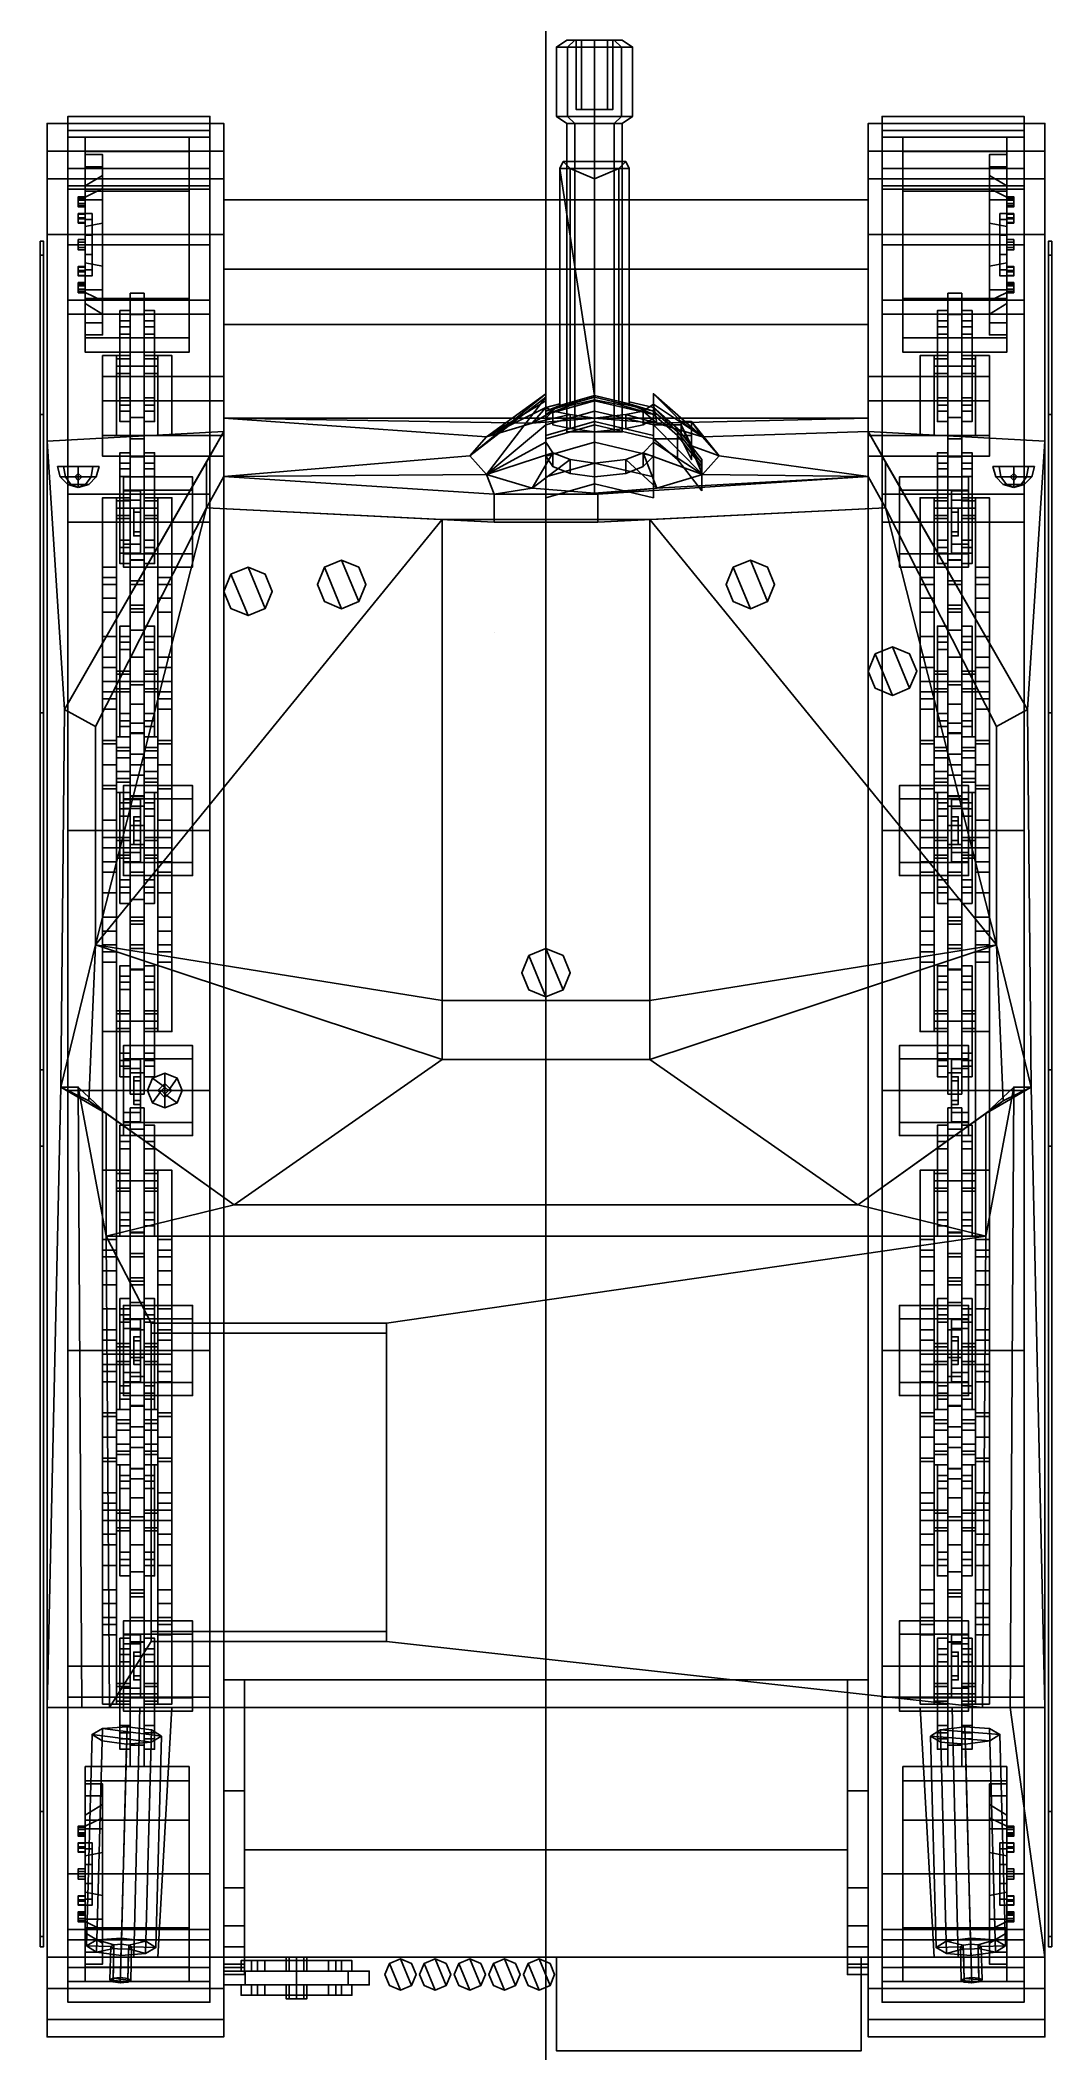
# Model space of a CAD drawing. Header units: millimetres. Extents: x -1.5 to 1.5, y -3.5 to 10.4.
# Drawn here: x -1.46 to 1.46, y -3.55 to 2.25 of the extents above.
import ezdxf

# ---------------------------------------------------------------- set-up
doc = ezdxf.new("R2010")
doc.units = ezdxf.units.MM
for name, color, linetype in [('fenders', 6, 'Continuous'), ('gun', 1, 'Continuous'), ('reference', 9, 'Continuous'), ('side_screens', 3, 'Continuous'), ('sleeve', 5, 'Continuous'), ('suspension', 5, 'Continuous'), ('tracks', 3, 'Continuous'), ('wheels', 2, 'Continuous')]:
    doc.layers.add(name, color=color, linetype=linetype)

msp = doc.modelspace()

# ---------------------------------------------------------------- linework, layer by layer
at = {"extrusion": (-1, 0, 0)}
for p, q in [((-0.93, -2.48, 0.33), (-0.93, -2.97, 0.33)), ((0.87, -2.48, 0.33), (0.87, -2.97, 0.33))]:
    msp.add_line(p, q, dxfattribs=at)
for points in [[(-0.93, 1.59, 0.47), (-0.93, 1.43, 0.33), (-0.93, 1.16, 1.06), (-0.93, 1.79, 0.87)], [(-0.93, 1.79, 0.87), (-0.93, 1.16, 1.06), (0.93, 1.16, 1.06), (0.93, 1.79, 0.87)], [(0.93, 1.59, 0.47), (-0.93, 1.59, 0.47), (-0.93, 1.79, 0.87), (0.93, 1.79, 0.87)], [(0.93, 1.79, 0.87), (0.93, 1.16, 1.06), (0.93, 1.43, 0.33), (0.93, 1.59, 0.47)], [(0.93, 1.43, 0.33), (-0.93, 1.43, 0.33), (-0.93, 1.59, 0.47), (0.93, 1.59, 0.47)], [(-0.93, -2.97, 0.33), (-0.93, -3.28, 0.66), (-0.93, 1.16, 1.06), (-0.93, 1.43, 0.33)], [(0.93, -2.48, 0.33), (-0.93, -2.48, 0.33), (-0.93, 1.43, 0.33), (0.93, 1.43, 0.33)], [(0.93, 1.43, 0.33), (0.93, 1.16, 1.06), (0.93, -3.28, 0.66), (0.93, -2.97, 0.33)], [(0, 1.22, 1.42), (0, 1.23, 1.3), (0, 1.23, 1.3), (-0.22, 1.0515, 1.42)], [(0, 1.23, 1.3), (-0.1718, 1.1058, 1.24), (-0.1718, 1.1058, 1.24), (-0.22, 1.0515, 1.42)], [(-0.1718, 0.9973, 1.6), (0, 1.22, 1.42), (0, 1.22, 1.42), (-0.22, 1.0515, 1.42)], [(0, 1.21, 1.14), (-0.1718, 1.1058, 1.24), (-0.1718, 1.1058, 1.24), (0, 1.23, 1.3)], [(-0.1718, 0.9973, 1.6), (0, 1.14, 1.59), (0, 1.14, 1.59), (0, 1.22, 1.42)], [(0, 1.19, 1.3), (0, 1.23, 1.3), (0, 1.22, 1.42), (0, 1.18, 1.42)], [(0, 1.17, 1.14), (0, 1.21, 1.14), (0, 1.23, 1.3), (0, 1.19, 1.3)], [(0, 1.18, 1.42), (0, 1.22, 1.42), (0, 1.14, 1.59), (0, 1.1, 1.59)], [(0.31, 1.23, 1.3), (0.39, 1.15, 1.32), (0.39, 1.15, 1.32), (0.4518, 1.1058, 1.24)], [(0.31, 1.2, 1.12), (0.31, 1.23, 1.3), (0.31, 1.23, 1.3), (0.4518, 1.1058, 1.24)], [(0.31, 1.19, 1.3), (0.31, 1.23, 1.3), (0.31, 1.2, 1.12), (0.31, 1.16, 1.12)], [(0.39, 1.11, 1.32), (0.39, 1.15, 1.32), (0.31, 1.23, 1.3), (0.31, 1.19, 1.3)], [(-0.93, -3.28, 0.66), (-0.93, -3.28, 0.91), (-0.93, -3.28, 0.91), (-0.93, 1.16, 1.06)], [(-0.93, -3.28, 0.91), (-0.93, -2.56, 1.03), (-0.93, 1.1217, 1.1871), (-0.93, 1.16, 1.06)], [(-0.93, 1.16, 1.06), (-0.1718, 1.1058, 1.24), (-0.04, 1.1455, 1.1082)], [(0, 1.19, 1.1), (-0.1718, 1.1058, 1.24), (-0.1718, 1.1058, 1.24), (0, 1.21, 1.14)], [(-0.04, 1.1455, 1.1082), (-0.1718, 1.1058, 1.24), (-0.1718, 1.1058, 1.24), (0, 1.19, 1.1)], [(-0.04, 1.1455, 1.1082), (0, 1.19, 1.1), (0, 1.19, 1.1), (0.02, 1.18, 1.08)], [(-0.04, 1.1455, 1.1082), (0.02, 1.18, 1.08), (0.02, 1.18, 1.08), (0.07, 1.17, 1.07)], [(-0.04, 1.1455, 1.1082), (0.07, 1.17, 1.07), (0.07, 1.17, 1.07), (0.14, 1.16, 1.06)], [(0, 1.15, 1.1), (0, 1.19, 1.1), (0, 1.21, 1.14), (0, 1.17, 1.14)], [(0, 1.16, 1.06), (0.02, 1.18, 1.08), (0, 1.19, 1.1), (0, 1.15, 1.1)], [(0.07, 1.13, 1.07), (0.07, 1.17, 1.07), (0.02, 1.18, 1.08), (0.02, 1.14, 1.08)], [(0.14, 1.12, 1.06), (0.14, 1.16, 1.06), (0.07, 1.17, 1.07), (0.07, 1.13, 1.07)], [(0.14, 1.16, 1.06), (0.23, 1.17, 1.07), (0.23, 1.17, 1.07), (0.32, 1.1455, 1.1082)], [(0.23, 1.13, 1.07), (0.23, 1.17, 1.07), (0.14, 1.16, 1.06), (0.14, 1.12, 1.06)], [(0.93, 1.16, 1.06), (0.14, 1.16, 1.06), (0.32, 1.1455, 1.1082), (0.93, 1.16, 1.06)], [(0.23, 1.17, 1.07), (0.28, 1.18, 1.09), (0.28, 1.18, 1.09), (0.32, 1.1455, 1.1082)], [(0.28, 1.14, 1.09), (0.28, 1.18, 1.09), (0.23, 1.17, 1.07), (0.23, 1.13, 1.07)], [(0.28, 1.18, 1.09), (0.31, 1.2, 1.12), (0.31, 1.2, 1.12), (0.32, 1.1455, 1.1082)], [(0.31, 1.16, 1.12), (0.31, 1.2, 1.12), (0.28, 1.18, 1.09), (0.28, 1.14, 1.09)], [(0.31, 1.2, 1.12), (0.4518, 1.1058, 1.24), (0.4518, 1.1058, 1.24), (0.32, 1.1455, 1.1082)], [(0.93, 1.16, 1.06), (0.93, -3.28, 0.91), (0.93, -3.28, 0.91), (0.93, -3.28, 0.66)], [(0.93, 1.16, 1.06), (0.93, 1.1217, 1.1871), (0.93, -2.56, 1.03), (0.93, -3.28, 0.91)], [(-0.98, 1.0327, 1.1833), (-0.98, 0.9012, 1.62), (-0.93, 0.9912, 1.62), (-0.93, 1.1217, 1.1871)], [(-0.93, 1.16, 1.06), (-0.93, 0.9912, 1.62), (-0.22, 1.0515, 1.42), (-0.1718, 1.1058, 1.24)], [(-0.1718, 0.9973, 1.6), (0, 1.09, 1.66), (0, 1.09, 1.66), (0, 1.14, 1.59)], [(0, 1.1, 1.59), (0, 1.14, 1.59), (0, 1.09, 1.66), (0, 1.05, 1.66)], [(0.31, 1.14, 1.59), (0.31, 1.09, 1.66), (0.31, 1.09, 1.66), (0.4518, 0.9973, 1.6)], [(0.39, 1.14, 1.59), (0.31, 1.14, 1.59), (0.31, 1.14, 1.59), (0.4518, 0.9973, 1.6)], [(0.31, 1.1, 1.59), (0.31, 1.14, 1.59), (0.39, 1.14, 1.59), (0.39, 1.1, 1.59)], [(0.31, 1.05, 1.66), (0.31, 1.09, 1.66), (0.31, 1.14, 1.59), (0.31, 1.1, 1.59)], [(0.93, 1.16, 1.06), (0.32, 1.1455, 1.1082), (0.4518, 1.1058, 1.24), (0.93, 1.1215, 1.1871)], [(0.42, 1.15, 1.37), (0.4518, 1.1058, 1.24), (0.4518, 1.1058, 1.24), (0.39, 1.15, 1.32)], [(0.42, 1.11, 1.37), (0.42, 1.15, 1.37), (0.39, 1.15, 1.32), (0.39, 1.11, 1.32)], [(0.42, 1.08, 1.55), (0.39, 1.14, 1.59), (0.39, 1.14, 1.59), (0.4518, 0.9973, 1.6)], [(0.39, 1.1, 1.59), (0.39, 1.14, 1.59), (0.42, 1.08, 1.55), (0.42, 1.04, 1.55)], [(0.5, 1.0515, 1.42), (0.42, 1.15, 1.37), (0.42, 1.15, 1.37), (0.42, 1.08, 1.55)], [(0.5, 1.0515, 1.42), (0.4518, 1.1058, 1.24), (0.4518, 1.1058, 1.24), (0.42, 1.15, 1.37)], [(0.42, 1.04, 1.55), (0.42, 1.08, 1.55), (0.42, 1.15, 1.37), (0.42, 1.11, 1.37)], [(0.93, 1.1215, 1.1871), (0.4518, 1.1058, 1.24), (0.5, 1.0515, 1.42), (0.93, 0.9912, 1.62)], [(0.98, 1.0327, 1.1833), (0.93, 1.1217, 1.1871), (0.93, 0.9912, 1.62), (0.98, 0.9012, 1.62)], [(-0.93, 0.9912, 1.62), (-0.1718, 0.9973, 1.6), (-0.22, 1.0515, 1.42)], [(-0.1718, 0.9973, 1.6), (0.02, 1.06, 1.69), (0.02, 1.06, 1.69), (0, 1.09, 1.66)], [(-0.1718, 0.9973, 1.6), (-0.04, 0.9575, 1.7318), (-0.04, 0.9575, 1.7318), (0.02, 1.06, 1.69)], [(0.02, 1.06, 1.69), (-0.04, 0.9575, 1.7318), (-0.04, 0.9575, 1.7318), (0.07, 1.04, 1.71)], [(0, 1.05, 1.66), (0, 1.09, 1.66), (0.02, 1.06, 1.69), (0.02, 1.02, 1.69)], [(0.02, 1.02, 1.69), (0.02, 1.06, 1.69), (0.07, 1.04, 1.71), (0.07, 1, 1.71)], [(0.23, 1.04, 1.71), (0.32, 0.9575, 1.7318), (0.32, 0.9575, 1.7318), (0.28, 1.06, 1.69)], [(0.23, 1, 1.71), (0.23, 1.04, 1.71), (0.28, 1.06, 1.69), (0.28, 1.02, 1.69)], [(0.31, 1.09, 1.66), (0.28, 1.06, 1.69), (0.28, 1.06, 1.69), (0.4518, 0.9973, 1.6)], [(0.28, 1.02, 1.69), (0.28, 1.06, 1.69), (0.31, 1.09, 1.66), (0.31, 1.05, 1.66)], [(0.28, 1.06, 1.69), (0.32, 0.9575, 1.7318), (0.32, 0.9575, 1.7318), (0.4518, 0.9973, 1.6)], [(0.5, 1.0515, 1.42), (0.42, 1.08, 1.55), (0.42, 1.08, 1.55), (0.4518, 0.9973, 1.6)], [(0.93, 0.9912, 1.62), (0.5, 1.0515, 1.42), (0.4518, 0.9973, 1.6), (0.93, 0.9912, 1.62)], [(-1.3924, 1.02, 1.3476), (-1.41, 1.02, 1.39), (-1.3076, 1.02, 1.4324), (-1.29, 1.02, 1.39)], [(-1.402, 0.99, 1.39), (-1.41, 1.02, 1.39), (-1.3924, 1.02, 1.3476), (-1.3867, 0.99, 1.3533)], [(-1.41, 1.02, 1.39), (-1.3924, 1.02, 1.4324), (-1.35, 1.02, 1.45), (-1.3076, 1.02, 1.4324)], [(-1.3867, 0.99, 1.4267), (-1.3924, 1.02, 1.4324), (-1.41, 1.02, 1.39), (-1.402, 0.99, 1.39)], [(-1.38, 0.968, 1.39), (-1.402, 0.99, 1.39), (-1.3867, 0.99, 1.3533), (-1.3712, 0.968, 1.3688)], [(-1.3712, 0.968, 1.4112), (-1.3867, 0.99, 1.4267), (-1.402, 0.99, 1.39), (-1.38, 0.968, 1.39)], [(-1.35, 1.02, 1.33), (-1.3924, 1.02, 1.3476), (-1.29, 1.02, 1.39), (-1.3076, 1.02, 1.3476)], [(-1.3867, 0.99, 1.3533), (-1.3924, 1.02, 1.3476), (-1.35, 1.02, 1.33), (-1.35, 0.99, 1.338)], [(-1.35, 0.99, 1.442), (-1.35, 1.02, 1.45), (-1.3924, 1.02, 1.4324), (-1.3867, 0.99, 1.4267)], [(-1.39, 0.3197, 1.1529), (-1.3, 0.27, 1.62), (-0.98, 0.9012, 1.62), (-0.98, 1.0327, 1.1833)], [(-1.3712, 0.968, 1.3688), (-1.3867, 0.99, 1.3533), (-1.35, 0.99, 1.338), (-1.35, 0.968, 1.36)], [(-1.35, 0.968, 1.42), (-1.35, 0.99, 1.442), (-1.3867, 0.99, 1.4267), (-1.3712, 0.968, 1.4112)], [(-1.35, 1, 1.18), (-1.36, 0.99, 1.18), (-1.36, 0.99, 1.3422), (-1.35, 1, 1.3354)], [(-1.36, 0.99, 1.18), (-1.35, 0.98, 1.18), (-1.35, 0.98, 1.348), (-1.36, 0.99, 1.3422)], [(-1.35, 0.99, 1.338), (-1.35, 1.02, 1.33), (-1.3076, 1.02, 1.3476), (-1.3133, 0.99, 1.3533)], [(-1.3133, 0.99, 1.4267), (-1.3076, 1.02, 1.4324), (-1.35, 1.02, 1.45), (-1.35, 0.99, 1.442)], [(-1.34, 0.99, 1.18), (-1.35, 1, 1.18), (-1.35, 1, 1.3354), (-1.34, 0.99, 1.3422)], [(-1.35, 0.98, 1.18), (-1.34, 0.99, 1.18), (-1.34, 0.99, 1.3422), (-1.35, 0.98, 1.348)], [(-1.35, 0.968, 1.36), (-1.35, 0.99, 1.338), (-1.3133, 0.99, 1.3533), (-1.3288, 0.968, 1.3688)], [(-1.3288, 0.968, 1.4112), (-1.3133, 0.99, 1.4267), (-1.35, 0.99, 1.442), (-1.35, 0.968, 1.42)], [(-1.3288, 0.968, 1.3688), (-1.3133, 0.99, 1.3533), (-1.298, 0.99, 1.39), (-1.32, 0.968, 1.39)], [(-1.32, 0.968, 1.39), (-1.298, 0.99, 1.39), (-1.3133, 0.99, 1.4267), (-1.3288, 0.968, 1.4112)], [(-1.3133, 0.99, 1.3533), (-1.3076, 1.02, 1.3476), (-1.29, 1.02, 1.39), (-1.298, 0.99, 1.39)], [(-1.298, 0.99, 1.39), (-1.29, 1.02, 1.39), (-1.3076, 1.02, 1.4324), (-1.3133, 0.99, 1.4267)], [(-0.98, 0.9012, 1.62), (-0.15, 0.86, 1.76), (-0.15, 0.94, 1.79), (-0.93, 0.9912, 1.62)], [(-0.93, 0.9912, 1.62), (-0.15, 0.94, 1.79), (-0.1718, 0.9973, 1.6)], [(-0.1718, 0.9973, 1.6), (-0.15, 0.94, 1.79), (-0.04, 0.9575, 1.7318)], [(0.07, 1.04, 1.71), (-0.04, 0.9575, 1.7318), (0.14, 0.943, 1.78), (0.14, 1.03, 1.72)], [(0.07, 1, 1.71), (0.07, 1.04, 1.71), (0.14, 1.03, 1.72), (0.14, 0.99, 1.72)], [(0.14, 1.03, 1.72), (0.14, 0.943, 1.78), (0.32, 0.9575, 1.7318), (0.23, 1.04, 1.71)], [(0.14, 0.99, 1.72), (0.14, 1.03, 1.72), (0.23, 1.04, 1.71), (0.23, 1, 1.71)], [(0.98, 0.9012, 1.62), (0.93, 0.9912, 1.62), (0.15, 0.94, 1.79), (0.15, 0.86, 1.76)], [(0.93, 0.9912, 1.62), (0.32, 0.9575, 1.7318), (0.15, 0.94, 1.79), (0.93, 0.9912, 1.62)], [(0.93, 0.9912, 1.62), (0.4518, 0.9973, 1.6), (0.32, 0.9575, 1.7318), (0.93, 0.9912, 1.62)], [(1.39, 0.3197, 1.1529), (0.98, 1.0327, 1.1833), (0.98, 0.9012, 1.62), (1.3, 0.27, 1.62)], [(1.298, 0.99, 1.39), (1.29, 1.02, 1.39), (1.3076, 1.02, 1.3476), (1.3133, 0.99, 1.3533)], [(1.3133, 0.99, 1.4267), (1.3076, 1.02, 1.4324), (1.29, 1.02, 1.39), (1.298, 0.99, 1.39)], [(1.3076, 1.02, 1.3476), (1.29, 1.02, 1.39), (1.3924, 1.02, 1.4324), (1.41, 1.02, 1.39)], [(1.29, 1.02, 1.39), (1.3076, 1.02, 1.4324), (1.35, 1.02, 1.45), (1.3924, 1.02, 1.4324)], [(1.32, 0.968, 1.39), (1.298, 0.99, 1.39), (1.3133, 0.99, 1.3533), (1.3288, 0.968, 1.3688)], [(1.3288, 0.968, 1.4112), (1.3133, 0.99, 1.4267), (1.298, 0.99, 1.39), (1.32, 0.968, 1.39)], [(1.3133, 0.99, 1.3533), (1.3076, 1.02, 1.3476), (1.35, 1.02, 1.33), (1.35, 0.99, 1.338)], [(1.35, 0.99, 1.442), (1.35, 1.02, 1.45), (1.3076, 1.02, 1.4324), (1.3133, 0.99, 1.4267)], [(1.35, 1.02, 1.33), (1.3076, 1.02, 1.3476), (1.41, 1.02, 1.39), (1.3924, 1.02, 1.3476)], [(1.3288, 0.968, 1.3688), (1.3133, 0.99, 1.3533), (1.35, 0.99, 1.338), (1.35, 0.968, 1.36)], [(1.35, 0.968, 1.42), (1.35, 0.99, 1.442), (1.3133, 0.99, 1.4267), (1.3288, 0.968, 1.4112)], [(1.35, 1, 1.18), (1.34, 0.99, 1.18), (1.34, 0.99, 1.3422), (1.35, 1, 1.3354)], [(1.34, 0.99, 1.18), (1.35, 0.98, 1.18), (1.35, 0.98, 1.348), (1.34, 0.99, 1.3422)], [(1.35, 0.99, 1.338), (1.35, 1.02, 1.33), (1.3924, 1.02, 1.3476), (1.3867, 0.99, 1.3533)], [(1.3867, 0.99, 1.4267), (1.3924, 1.02, 1.4324), (1.35, 1.02, 1.45), (1.35, 0.99, 1.442)], [(1.36, 0.99, 1.18), (1.35, 1, 1.18), (1.35, 1, 1.3354), (1.36, 0.99, 1.3422)], [(1.35, 0.968, 1.36), (1.35, 0.99, 1.338), (1.3867, 0.99, 1.3533), (1.3712, 0.968, 1.3688)], [(1.3712, 0.968, 1.4112), (1.3867, 0.99, 1.4267), (1.35, 0.99, 1.442), (1.35, 0.968, 1.42)], [(1.35, 0.98, 1.18), (1.36, 0.99, 1.18), (1.36, 0.99, 1.3422), (1.35, 0.98, 1.348)], [(1.3712, 0.968, 1.3688), (1.3867, 0.99, 1.3533), (1.402, 0.99, 1.39), (1.38, 0.968, 1.39)], [(1.38, 0.968, 1.39), (1.402, 0.99, 1.39), (1.3867, 0.99, 1.4267), (1.3712, 0.968, 1.4112)], [(1.3867, 0.99, 1.3533), (1.3924, 1.02, 1.3476), (1.41, 1.02, 1.39), (1.402, 0.99, 1.39)], [(1.402, 0.99, 1.39), (1.41, 1.02, 1.39), (1.3924, 1.02, 1.4324), (1.3867, 0.99, 1.4267)], [(-1.35, 0.96, 1.39), (-1.38, 0.968, 1.39), (-1.3712, 0.968, 1.3688), (-1.35, 0.96, 1.39)], [(-1.35, 0.96, 1.39), (-1.3712, 0.968, 1.4112), (-1.38, 0.968, 1.39), (-1.35, 0.96, 1.39)], [(-1.35, 0.96, 1.39), (-1.3712, 0.968, 1.3688), (-1.35, 0.968, 1.36), (-1.35, 0.96, 1.39)], [(-1.35, 0.96, 1.39), (-1.35, 0.968, 1.42), (-1.3712, 0.968, 1.4112), (-1.35, 0.96, 1.39)], [(-1.35, 0.96, 1.39), (-1.3288, 0.968, 1.3688), (-1.32, 0.968, 1.39), (-1.35, 0.96, 1.39)], [(-1.35, 0.96, 1.39), (-1.35, 0.968, 1.36), (-1.3288, 0.968, 1.3688), (-1.35, 0.96, 1.39)], [(-1.35, 0.96, 1.39), (-1.3288, 0.968, 1.4112), (-1.35, 0.968, 1.42), (-1.35, 0.96, 1.39)], [(-1.35, 0.96, 1.39), (-1.32, 0.968, 1.39), (-1.3288, 0.968, 1.4112), (-1.35, 0.96, 1.39)], [(-0.04, 0.9575, 1.7318), (-0.15, 0.94, 1.79), (0.15, 0.94, 1.79), (0.14, 0.943, 1.78)], [(0.15, 0.86, 1.76), (0.15, 0.94, 1.79), (-0.15, 0.94, 1.79), (-0.15, 0.86, 1.76)], [(0.32, 0.9575, 1.7318), (0.14, 0.943, 1.78), (0.15, 0.94, 1.79), (0.32, 0.9575, 1.7318)], [(1.35, 0.96, 1.39), (1.32, 0.968, 1.39), (1.3288, 0.968, 1.3688), (1.35, 0.96, 1.39)], [(1.35, 0.96, 1.39), (1.3288, 0.968, 1.4112), (1.32, 0.968, 1.39), (1.35, 0.96, 1.39)], [(1.35, 0.96, 1.39), (1.3288, 0.968, 1.3688), (1.35, 0.968, 1.36), (1.35, 0.96, 1.39)], [(1.35, 0.96, 1.39), (1.35, 0.968, 1.42), (1.3288, 0.968, 1.4112), (1.35, 0.96, 1.39)], [(1.35, 0.96, 1.39), (1.35, 0.968, 1.36), (1.3712, 0.968, 1.3688), (1.35, 0.96, 1.39)], [(1.35, 0.96, 1.39), (1.3712, 0.968, 1.3688), (1.38, 0.968, 1.39), (1.35, 0.96, 1.39)], [(1.35, 0.96, 1.39), (1.38, 0.968, 1.39), (1.3712, 0.968, 1.4112), (1.35, 0.96, 1.39)], [(1.35, 0.96, 1.39), (1.3712, 0.968, 1.4112), (1.35, 0.968, 1.42), (1.35, 0.96, 1.39)], [(-0.98, 0.9012, 1.62), (-1.3, -0.36, 1.7), (-0.3, 0.8675, 1.7347)], [(0.98, 0.9012, 1.62), (0.3, 0.8675, 1.7347), (0.3, 0.8675, 1.7347), (1.3, -0.36, 1.7)], [(1.3, 0.27, 1.62), (0.98, 0.9012, 1.62), (0.98, 0.9012, 1.62), (1.3, -0.36, 1.7)], [(-1.3, -0.36, 1.7), (-0.3, -0.52, 1.91), (-0.3, 0.8675, 1.7347)], [(0.3, -0.52, 1.91), (0.3, 0.8675, 1.7347), (-0.3, 0.8675, 1.7347), (-0.3, -0.52, 1.91)], [(0.3, 0.8675, 1.7347), (0.15, 0.86, 1.76), (-0.15, 0.86, 1.76), (-0.3, 0.8675, 1.7347)], [(0.3, 0.8675, 1.7347), (0.3, -0.52, 1.91), (0.3, -0.52, 1.91), (1.3, -0.36, 1.7)], [(-0.9095, 0.7095, 1.83), (-0.93, 0.66, 1.83), (-0.9095, 0.6105, 1.83), (-0.86, 0.59, 1.83)], [(-0.9095, 0.7095, 1.65), (-0.93, 0.66, 1.65), (-0.93, 0.66, 1.83), (-0.9095, 0.7095, 1.83)], [(-0.86, 0.73, 1.65), (-0.9095, 0.7095, 1.65), (-0.9095, 0.7095, 1.83), (-0.86, 0.73, 1.83)], [(-0.86, 0.73, 1.83), (-0.9095, 0.7095, 1.83), (-0.86, 0.59, 1.83), (-0.8105, 0.6105, 1.83)], [(-0.8105, 0.7095, 1.65), (-0.86, 0.73, 1.65), (-0.86, 0.73, 1.83), (-0.8105, 0.7095, 1.83)], [(-0.8105, 0.7095, 1.83), (-0.86, 0.73, 1.83), (-0.8105, 0.6105, 1.83), (-0.79, 0.66, 1.83)], [(-0.79, 0.66, 1.65), (-0.8105, 0.7095, 1.65), (-0.8105, 0.7095, 1.83), (-0.79, 0.66, 1.83)], [(-0.6395, 0.7295, 1.69), (-0.66, 0.68, 1.69), (-0.66, 0.68, 1.83), (-0.6395, 0.7295, 1.83)], [(-0.6395, 0.7295, 1.83), (-0.66, 0.68, 1.83), (-0.6395, 0.6305, 1.83), (-0.59, 0.61, 1.83)], [(-0.59, 0.75, 1.69), (-0.6395, 0.7295, 1.69), (-0.6395, 0.7295, 1.83), (-0.59, 0.75, 1.83)], [(-0.59, 0.75, 1.83), (-0.6395, 0.7295, 1.83), (-0.59, 0.61, 1.83), (-0.5405, 0.6305, 1.83)], [(-0.5405, 0.7295, 1.69), (-0.59, 0.75, 1.69), (-0.59, 0.75, 1.83), (-0.5405, 0.7295, 1.83)], [(-0.5405, 0.7295, 1.83), (-0.59, 0.75, 1.83), (-0.5405, 0.6305, 1.83), (-0.52, 0.68, 1.83)], [(-0.52, 0.68, 1.69), (-0.5405, 0.7295, 1.69), (-0.5405, 0.7295, 1.83), (-0.52, 0.68, 1.83)], [(0.5405, 0.7295, 1.69), (0.52, 0.68, 1.69), (0.52, 0.68, 1.83), (0.5405, 0.7295, 1.83)], [(0.5405, 0.7295, 1.83), (0.52, 0.68, 1.83), (0.5405, 0.6305, 1.83), (0.59, 0.61, 1.83)], [(0.59, 0.75, 1.69), (0.5405, 0.7295, 1.69), (0.5405, 0.7295, 1.83), (0.59, 0.75, 1.83)], [(0.59, 0.75, 1.83), (0.5405, 0.7295, 1.83), (0.59, 0.61, 1.83), (0.6395, 0.6305, 1.83)], [(0.6395, 0.7295, 1.69), (0.59, 0.75, 1.69), (0.59, 0.75, 1.83), (0.6395, 0.7295, 1.83)], [(0.6395, 0.7295, 1.83), (0.59, 0.75, 1.83), (0.6395, 0.6305, 1.83), (0.66, 0.68, 1.83)], [(0.66, 0.68, 1.69), (0.6395, 0.7295, 1.69), (0.6395, 0.7295, 1.83), (0.66, 0.68, 1.83)], [(-0.93, 0.66, 1.65), (-0.9095, 0.6105, 1.65), (-0.9095, 0.6105, 1.83), (-0.93, 0.66, 1.83)], [(-0.8105, 0.6105, 1.65), (-0.79, 0.66, 1.65), (-0.79, 0.66, 1.83), (-0.8105, 0.6105, 1.83)], [(-0.66, 0.68, 1.69), (-0.6395, 0.6305, 1.69), (-0.6395, 0.6305, 1.83), (-0.66, 0.68, 1.83)], [(-0.5405, 0.6305, 1.69), (-0.52, 0.68, 1.69), (-0.52, 0.68, 1.83), (-0.5405, 0.6305, 1.83)], [(0.52, 0.68, 1.69), (0.5405, 0.6305, 1.69), (0.5405, 0.6305, 1.83), (0.52, 0.68, 1.83)], [(0.6395, 0.6305, 1.69), (0.66, 0.68, 1.69), (0.66, 0.68, 1.83), (0.6395, 0.6305, 1.83)], [(-0.9095, 0.6105, 1.65), (-0.86, 0.59, 1.65), (-0.86, 0.59, 1.83), (-0.9095, 0.6105, 1.83)], [(-0.86, 0.59, 1.65), (-0.8105, 0.6105, 1.65), (-0.8105, 0.6105, 1.83), (-0.86, 0.59, 1.83)], [(-0.6395, 0.6305, 1.69), (-0.59, 0.61, 1.69), (-0.59, 0.61, 1.83), (-0.6395, 0.6305, 1.83)], [(-0.59, 0.61, 1.69), (-0.5405, 0.6305, 1.69), (-0.5405, 0.6305, 1.83), (-0.59, 0.61, 1.83)], [(0.5405, 0.6305, 1.69), (0.59, 0.61, 1.69), (0.59, 0.61, 1.83), (0.5405, 0.6305, 1.83)], [(0.59, 0.61, 1.69), (0.6395, 0.6305, 1.69), (0.6395, 0.6305, 1.83), (0.59, 0.61, 1.83)], [(0.9505, 0.4795, 1.65), (0.93, 0.43, 1.65), (0.93, 0.43, 1.75), (0.9505, 0.4795, 1.75)], [(0.9505, 0.4795, 1.75), (0.93, 0.43, 1.75), (0.9505, 0.3805, 1.75), (1, 0.36, 1.75)], [(1, 0.5, 1.65), (0.9505, 0.4795, 1.65), (0.9505, 0.4795, 1.75), (1, 0.5, 1.75)], [(1, 0.5, 1.75), (0.9505, 0.4795, 1.75), (1, 0.36, 1.75), (1.0495, 0.3805, 1.75)], [(1.0495, 0.4795, 1.65), (1, 0.5, 1.65), (1, 0.5, 1.75), (1.0495, 0.4795, 1.75)], [(1.0495, 0.4795, 1.75), (1, 0.5, 1.75), (1.0495, 0.3805, 1.75), (1.07, 0.43, 1.75)], [(1.07, 0.43, 1.65), (1.0495, 0.4795, 1.65), (1.0495, 0.4795, 1.75), (1.07, 0.43, 1.75)], [(0.93, 0.43, 1.65), (0.9505, 0.3805, 1.65), (0.9505, 0.3805, 1.75), (0.93, 0.43, 1.75)], [(1.0495, 0.3805, 1.65), (1.07, 0.43, 1.65), (1.07, 0.43, 1.75), (1.0495, 0.3805, 1.75)], [(0.9505, 0.3805, 1.65), (1, 0.36, 1.65), (1, 0.36, 1.75), (0.9505, 0.3805, 1.75)], [(1, 0.36, 1.65), (1.0495, 0.3805, 1.65), (1.0495, 0.3805, 1.75), (1, 0.36, 1.75)], [(-1.4, -0.77, 1.1064), (-1.3, -0.36, 1.7), (-1.3, 0.27, 1.62), (-1.39, 0.3197, 1.1529)], [(1.4, -0.77, 1.1064), (1.39, 0.3197, 1.1529), (1.3, 0.27, 1.62), (1.3, -0.36, 1.7)], [(-1.32, -0.81, 1.49), (-1.32, -0.81, 1.49), (-1.3, -0.36, 1.7), (-1.4, -0.77, 1.1064)], [(-0.9, -1.11, 1.49), (-0.3, -0.69, 1.91), (-1.3, -0.36, 1.7), (-1.32, -0.81, 1.49)], [(-1.3, -0.36, 1.7), (-0.3, -0.69, 1.91), (-0.3, -0.52, 1.91)], [(-0.0495, -0.3905, 1.9), (-0.07, -0.44, 1.9), (-0.07, -0.44, 1.97), (-0.0495, -0.3905, 1.97)], [(-0.0495, -0.3905, 1.97), (-0.07, -0.44, 1.97), (-0.0495, -0.4895, 1.97), (0, -0.51, 1.97)], [(0, -0.37, 1.9), (-0.0495, -0.3905, 1.9), (-0.0495, -0.3905, 1.97), (0, -0.37, 1.97)], [(0, -0.37, 1.97), (-0.0495, -0.3905, 1.97), (0, -0.51, 1.97), (0.0495, -0.4895, 1.97)], [(0.0495, -0.3905, 1.9), (0, -0.37, 1.9), (0, -0.37, 1.97), (0.0495, -0.3905, 1.97)], [(0.0495, -0.3905, 1.97), (0, -0.37, 1.97), (0.0495, -0.4895, 1.97), (0.07, -0.44, 1.97)], [(0.07, -0.44, 1.9), (0.0495, -0.3905, 1.9), (0.0495, -0.3905, 1.97), (0.07, -0.44, 1.97)], [(1.3, -0.36, 1.7), (1.3, -0.36, 1.7), (0.3, -0.52, 1.91), (0.3, -0.69, 1.91)], [(1.32, -0.81, 1.49), (1.3, -0.36, 1.7), (0.3, -0.69, 1.91), (0.9, -1.11, 1.49)], [(1.32, -0.81, 1.49), (1.4, -0.77, 1.1064), (1.3, -0.36, 1.7), (1.32, -0.81, 1.49)], [(-0.07, -0.44, 1.9), (-0.0495, -0.4895, 1.9), (-0.0495, -0.4895, 1.97), (-0.07, -0.44, 1.97)], [(0.0495, -0.4895, 1.9), (0.07, -0.44, 1.9), (0.07, -0.44, 1.97), (0.0495, -0.4895, 1.97)], [(0.3, -0.69, 1.91), (0.3, -0.52, 1.91), (-0.3, -0.52, 1.91), (-0.3, -0.69, 1.91)], [(-0.0495, -0.4895, 1.9), (0, -0.51, 1.9), (0, -0.51, 1.97), (-0.0495, -0.4895, 1.97)], [(0, -0.51, 1.9), (0.0495, -0.4895, 1.9), (0.0495, -0.4895, 1.97), (0, -0.51, 1.97)], [(0.9, -1.11, 1.49), (0.3, -0.69, 1.91), (-0.3, -0.69, 1.91), (-0.9, -1.11, 1.49)], [(-1.1354, -0.7446, 1.29), (-1.15, -0.78, 1.29), (-1.11, -0.78, 1.38), (-1.1, -0.77, 1.38)], [(-1.1, -0.73, 1.29), (-1.1354, -0.7446, 1.29), (-1.1, -0.77, 1.38)], [(-1.0646, -0.7446, 1.29), (-1.1, -0.73, 1.29), (-1.1, -0.77, 1.38), (-1.09, -0.78, 1.38)], [(-1.05, -0.78, 1.29), (-1.0646, -0.7446, 1.29), (-1.09, -0.78, 1.38)], [(-1.27, -0.8457, 1.49), (-1.32, -0.81, 1.49), (-1.4, -0.77, 1.1064), (-1.27, -0.8457, 1.49)], [(-1.35, -0.77, 1.1064), (-1.27, -0.8457, 1.49), (-1.4, -0.77, 1.1064), (-1.35, -0.77, 1.1064)], [(-1.27, -1.2, 1.49), (-1.27, -0.8457, 1.49), (-1.35, -0.77, 1.1064), (-1.27, -1.2, 1.49)], [(-1.27, -1.2, 1.49), (-1.35, -0.77, 1.1064), (-1.34, -2.56, 1.03), (-1.26, -2.56, 1.4)], [(-1.15, -0.78, 1.29), (-1.1354, -0.8154, 1.29), (-1.11, -0.78, 1.38)], [(-1.1354, -0.8154, 1.29), (-1.1, -0.83, 1.29), (-1.1, -0.79, 1.38), (-1.11, -0.78, 1.38)], [(-1.1, -0.76, 1.17), (-1.12, -0.78, 1.17), (-1.12, -0.78, 1.29), (-1.1, -0.76, 1.29)], [(-1.12, -0.78, 1.17), (-1.1, -0.8, 1.17), (-1.1, -0.8, 1.29), (-1.12, -0.78, 1.29)], [(-1.1, -0.77, 1.38), (-1.11, -0.78, 1.38), (-1.1, -0.78, 2.38)], [(-1.11, -0.78, 1.38), (-1.1, -0.79, 1.38), (-1.1, -0.78, 2.38)], [(-1.08, -0.78, 1.17), (-1.1, -0.76, 1.17), (-1.1, -0.76, 1.29), (-1.08, -0.78, 1.29)], [(-1.09, -0.78, 1.38), (-1.1, -0.77, 1.38), (-1.1, -0.78, 2.38)], [(-1.1, -0.8, 1.17), (-1.08, -0.78, 1.17), (-1.08, -0.78, 1.29), (-1.1, -0.8, 1.29)], [(-1.0646, -0.8154, 1.29), (-1.05, -0.78, 1.29), (-1.09, -0.78, 1.38), (-1.1, -0.79, 1.38)], [(-1.1, -0.79, 1.38), (-1.09, -0.78, 1.38), (-1.1, -0.78, 2.38)], [(-1.1, -0.83, 1.29), (-1.0646, -0.8154, 1.29), (-1.1, -0.79, 1.38)], [(1.35, -0.77, 1.1064), (1.27, -1.2, 1.49), (1.26, -2.56, 1.4), (1.34, -2.56, 1.03)], [(1.27, -0.8457, 1.49), (1.4, -0.77, 1.1064), (1.32, -0.81, 1.49), (1.27, -0.8457, 1.49)], [(1.27, -1.2, 1.49), (1.35, -0.77, 1.1064), (1.27, -0.8457, 1.49), (1.27, -1.2, 1.49)], [(1.27, -0.8457, 1.49), (1.35, -0.77, 1.1064), (1.4, -0.77, 1.1064), (1.27, -0.8457, 1.49)], [(-1.27, -1.2, 1.49), (-0.9, -1.11, 1.49), (-1.27, -0.8457, 1.49), (-1.27, -1.2, 1.49)], [(1.27, -1.2, 1.49), (1.27, -0.8457, 1.49), (0.9, -1.11, 1.49), (1.27, -1.2, 1.49)], [(1.27, -1.2, 1.49), (0.9, -1.11, 1.49), (-0.9, -1.11, 1.49), (-1.27, -1.2, 1.49)], [(-0.46, -1.4513, 1.4734), (1.27, -1.2, 1.49), (-1.27, -1.2, 1.49), (-1.14, -1.4513, 1.4734)], [(-1.14, -1.4513, 1.4734), (-1.27, -1.2, 1.49), (-1.26, -2.56, 1.4), (-1.14, -2.3693, 1.4126)], [(-0.46, -2.3693, 1.4126), (1.26, -2.56, 1.4), (1.27, -1.2, 1.49), (-0.46, -1.4513, 1.4734)], [(-0.46, -1.4513, 1.4734), (-1.14, -1.4513, 1.4734), (-1.14, -1.48, 1.55), (-0.46, -1.48, 1.55)], [(-1.14, -1.48, 1.55), (-1.14, -1.4513, 1.4734), (-1.14, -2.3693, 1.4126), (-1.14, -2.34, 1.52)], [(-0.46, -1.48, 1.55), (-1.14, -1.48, 1.55), (-1.14, -2.34, 1.52), (-0.46, -2.34, 1.52)], [(-0.46, -2.34, 1.52), (-0.46, -2.3693, 1.4126), (-0.46, -1.4513, 1.4734), (-0.46, -1.48, 1.55)], [(-1.14, -2.3693, 1.4126), (-1.26, -2.56, 1.4), (1.26, -2.56, 1.4), (-0.46, -2.3693, 1.4126)], [(-1.14, -2.34, 1.52), (-1.14, -2.3693, 1.4126), (-0.46, -2.3693, 1.4126), (-0.46, -2.34, 1.52)], [(-0.87, -2.8, 0.2), (-0.93, -2.8, 0.2), (-0.93, -2.48, 0.33), (-0.87, -2.48, 0.33)], [(-0.93, -2.8, 0.2), (-0.93, -3.08, 0.2), (-0.93, -2.97, 0.33), (-0.93, -2.48, 0.33)], [(-0.87, -3.08, 0.2), (-0.87, -2.8, 0.2), (-0.87, -2.48, 0.33), (-0.87, -2.97, 0.33)], [(-0.87, -2.97, 0.33), (-0.87, -2.48, 0.33), (0.87, -2.48, 0.33), (0.87, -2.97, 0.33)], [(0.93, -2.8, 0.2), (0.87, -2.8, 0.2), (0.87, -2.48, 0.33), (0.93, -2.48, 0.33)], [(0.87, -2.8, 0.2), (0.87, -3.08, 0.2), (0.87, -2.97, 0.33), (0.87, -2.48, 0.33)], [(0.93, -3.08, 0.2), (0.93, -2.8, 0.2), (0.93, -2.48, 0.33), (0.93, -2.97, 0.33)], [(-1.26, -2.56, 1.4), (-1.34, -2.56, 1.03), (-1.1725, -2.56, 1.03), (-1.08, -2.56, 1.4)], [(-1.08, -2.56, 1.4), (-1.1725, -2.56, 1.03), (-1.19, -3.28, 0.91), (-1.12, -3.28, 1.19)], [(1.08, -2.56, 1.4), (-1.08, -2.56, 1.4), (-1.12, -3.28, 1.19), (1.12, -3.28, 1.19)], [(1.1725, -2.56, 1.03), (1.08, -2.56, 1.4), (1.12, -3.28, 1.19), (1.19, -3.28, 0.91)], [(1.34, -2.56, 1.03), (1.26, -2.56, 1.4), (1.08, -2.56, 1.4), (1.1725, -2.56, 1.03)], [(-1.31, -2.6374, 1.35), (-1.2802, -2.6205, 1.2815), (-1.2962, -3.2302, 1.1238), (-1.3259, -3.2471, 1.1923)], [(-1.2811, -2.6558, 1.4185), (-1.31, -2.6374, 1.35), (-1.3259, -3.2471, 1.1923), (-1.2971, -3.2656, 1.2607)], [(-1.11, -2.6426, 1.35), (-1.2802, -2.6205, 1.2815), (-1.31, -2.6374, 1.35), (-1.1398, -2.6595, 1.4185)], [(-1.1398, -2.6595, 1.4185), (-1.31, -2.6374, 1.35), (-1.2811, -2.6558, 1.4185), (-1.2107, -2.665, 1.4468)], [(-1.2107, -2.665, 1.4468), (-1.2811, -2.6558, 1.4185), (-1.2971, -3.2656, 1.2607), (-1.2266, -3.2748, 1.2891)], [(-1.2802, -2.6205, 1.2815), (-1.2093, -2.615, 1.2532), (-1.2253, -3.2247, 1.0954), (-1.2962, -3.2302, 1.1238)], [(-1.1389, -2.6242, 1.2815), (-1.2093, -2.615, 1.2532), (-1.2802, -2.6205, 1.2815), (-1.11, -2.6426, 1.35)], [(-1.1398, -2.6595, 1.4185), (-1.2107, -2.665, 1.4468), (-1.2266, -3.2748, 1.2891), (-1.1557, -3.2693, 1.2607)], [(-1.2093, -2.615, 1.2532), (-1.1389, -2.6242, 1.2815), (-1.1548, -3.2339, 1.1238), (-1.2253, -3.2247, 1.0954)], [(-1.11, -2.6426, 1.35), (-1.1398, -2.6595, 1.4185), (-1.1557, -3.2693, 1.2607), (-1.126, -3.2523, 1.1923)], [(-1.1389, -2.6242, 1.2815), (-1.11, -2.6426, 1.35), (-1.126, -3.2523, 1.1923), (-1.1548, -3.2339, 1.1238)], [(1.11, -2.6426, 1.35), (1.1389, -2.6242, 1.2815), (1.1548, -3.2339, 1.1238), (1.126, -3.2523, 1.1923)], [(1.31, -2.6374, 1.35), (1.1389, -2.6242, 1.2815), (1.11, -2.6426, 1.35), (1.2811, -2.6558, 1.4185)], [(1.1398, -2.6595, 1.4185), (1.11, -2.6426, 1.35), (1.126, -3.2523, 1.1923), (1.1557, -3.2693, 1.2607)], [(1.2811, -2.6558, 1.4185), (1.11, -2.6426, 1.35), (1.1398, -2.6595, 1.4185), (1.2107, -2.665, 1.4468)], [(1.1389, -2.6242, 1.2815), (1.2093, -2.615, 1.2532), (1.2253, -3.2247, 1.0954), (1.1548, -3.2339, 1.1238)], [(1.2802, -2.6205, 1.2815), (1.2093, -2.615, 1.2532), (1.1389, -2.6242, 1.2815), (1.31, -2.6374, 1.35)], [(1.2107, -2.665, 1.4468), (1.1398, -2.6595, 1.4185), (1.1557, -3.2693, 1.2607), (1.2266, -3.2748, 1.2891)], [(1.2093, -2.615, 1.2532), (1.2802, -2.6205, 1.2815), (1.2962, -3.2302, 1.1238), (1.2253, -3.2247, 1.0954)], [(1.2811, -2.6558, 1.4185), (1.2107, -2.665, 1.4468), (1.2266, -3.2748, 1.2891), (1.2971, -3.2656, 1.2607)], [(1.2802, -2.6205, 1.2815), (1.31, -2.6374, 1.35), (1.3259, -3.2471, 1.1923), (1.2962, -3.2302, 1.1238)], [(1.31, -2.6374, 1.35), (1.2811, -2.6558, 1.4185), (1.2971, -3.2656, 1.2607), (1.3259, -3.2471, 1.1923)], [(-0.87, -3.08, 0.2), (-0.93, -3.08, 0.2), (-0.93, -2.8, 0.2), (-0.87, -2.8, 0.2)], [(0.93, -3.08, 0.2), (0.87, -3.08, 0.2), (0.87, -2.8, 0.2), (0.93, -2.8, 0.2)], [(-0.93, -3.25, 0.29), (-0.93, -2.97, 0.33), (-0.93, -2.97, 0.33), (-0.93, -3.19, 0.25)], [(-0.93, -3.19, 0.25), (-0.93, -2.97, 0.33), (-0.93, -2.97, 0.33), (-0.93, -3.08, 0.2)], [(-0.93, -3.3, 0.36), (-0.93, -2.97, 0.33), (-0.93, -2.97, 0.33), (-0.93, -3.25, 0.29)], [(-0.93, -3.33, 0.43), (-0.93, -2.97, 0.33), (-0.93, -2.97, 0.33), (-0.93, -3.3, 0.36)], [(-0.93, -3.33, 0.55), (-0.93, -2.97, 0.33), (-0.93, -2.97, 0.33), (-0.93, -3.33, 0.43)], [(-0.93, -3.31, 0.62), (-0.93, -2.97, 0.33), (-0.93, -2.97, 0.33), (-0.93, -3.33, 0.55)], [(-0.93, -3.28, 0.66), (-0.93, -2.97, 0.33), (-0.93, -2.97, 0.33), (-0.93, -3.31, 0.62)], [(0.87, -3.28, 0.66), (-0.87, -3.28, 0.66), (-0.87, -2.97, 0.33), (0.87, -2.97, 0.33)], [(-0.87, -2.97, 0.33), (-0.87, -3.19, 0.25), (-0.87, -3.08, 0.2), (-0.87, -2.97, 0.33)], [(-0.87, -2.97, 0.33), (-0.87, -3.25, 0.29), (-0.87, -3.19, 0.25), (-0.87, -2.97, 0.33)], [(-0.87, -2.97, 0.33), (-0.87, -3.3, 0.36), (-0.87, -3.25, 0.29), (-0.87, -2.97, 0.33)], [(-0.87, -2.97, 0.33), (-0.87, -3.33, 0.43), (-0.87, -3.3, 0.36), (-0.87, -2.97, 0.33)], [(-0.87, -2.97, 0.33), (-0.87, -3.33, 0.55), (-0.87, -3.33, 0.43), (-0.87, -2.97, 0.33)], [(-0.87, -2.97, 0.33), (-0.87, -3.31, 0.62), (-0.87, -3.33, 0.55), (-0.87, -2.97, 0.33)], [(-0.87, -2.97, 0.33), (-0.87, -3.28, 0.66), (-0.87, -3.31, 0.62), (-0.87, -2.97, 0.33)], [(0.87, -3.28, 0.66), (0.87, -2.97, 0.33), (0.87, -2.97, 0.33), (0.87, -3.31, 0.62)], [(0.87, -3.33, 0.43), (0.87, -2.97, 0.33), (0.87, -2.97, 0.33), (0.87, -3.3, 0.36)], [(0.87, -3.3, 0.36), (0.87, -2.97, 0.33), (0.87, -2.97, 0.33), (0.87, -3.25, 0.29)], [(0.87, -3.19, 0.25), (0.87, -2.97, 0.33), (0.87, -2.97, 0.33), (0.87, -3.08, 0.2)], [(0.87, -3.25, 0.29), (0.87, -2.97, 0.33), (0.87, -2.97, 0.33), (0.87, -3.19, 0.25)], [(0.87, -3.31, 0.62), (0.87, -2.97, 0.33), (0.87, -2.97, 0.33), (0.87, -3.33, 0.55)], [(0.87, -3.33, 0.55), (0.87, -2.97, 0.33), (0.87, -2.97, 0.33), (0.87, -3.33, 0.43)], [(0.93, -2.97, 0.33), (0.93, -3.28, 0.66), (0.93, -3.31, 0.62), (0.93, -2.97, 0.33)], [(0.93, -2.97, 0.33), (0.93, -3.31, 0.62), (0.93, -3.33, 0.55), (0.93, -2.97, 0.33)], [(0.93, -2.97, 0.33), (0.93, -3.33, 0.55), (0.93, -3.33, 0.43), (0.93, -2.97, 0.33)], [(0.93, -2.97, 0.33), (0.93, -3.33, 0.43), (0.93, -3.3, 0.36), (0.93, -2.97, 0.33)], [(0.93, -2.97, 0.33), (0.93, -3.3, 0.36), (0.93, -3.25, 0.29), (0.93, -2.97, 0.33)], [(0.93, -2.97, 0.33), (0.93, -3.25, 0.29), (0.93, -3.19, 0.25), (0.93, -2.97, 0.33)], [(0.93, -2.97, 0.33), (0.93, -3.19, 0.25), (0.93, -3.08, 0.2), (0.93, -2.97, 0.33)], [(-0.87, -3.19, 0.25), (-0.93, -3.19, 0.25), (-0.93, -3.08, 0.2), (-0.87, -3.08, 0.2)], [(0.93, -3.19, 0.25), (0.87, -3.19, 0.25), (0.87, -3.08, 0.2), (0.93, -3.08, 0.2)], [(-0.87, -3.25, 0.29), (-0.93, -3.25, 0.29), (-0.93, -3.19, 0.25), (-0.87, -3.19, 0.25)], [(0.93, -3.25, 0.29), (0.87, -3.25, 0.29), (0.87, -3.19, 0.25), (0.93, -3.19, 0.25)], [(-1.3259, -3.2471, 1.1923), (-1.2962, -3.2302, 1.1238), (-1.247, -3.2439, 1.1717), (-1.256, -3.2489, 1.1923)], [(-1.2971, -3.2656, 1.2607), (-1.3259, -3.2471, 1.1923), (-1.256, -3.2489, 1.1923), (-1.2473, -3.2545, 1.2128)], [(-1.2962, -3.2302, 1.1238), (-1.2253, -3.2247, 1.0954), (-1.2258, -3.2422, 1.1632), (-1.247, -3.2439, 1.1717)], [(-1.256, -3.2489, 1.1923), (-1.247, -3.2439, 1.1717), (-1.2496, -3.3406, 1.1467), (-1.2585, -3.3457, 1.1672)], [(-1.247, -3.2439, 1.1717), (-1.2258, -3.2422, 1.1632), (-1.2283, -3.339, 1.1382), (-1.2496, -3.3406, 1.1467)], [(-1.2258, -3.2422, 1.1632), (-1.2046, -3.245, 1.1717), (-1.2072, -3.3418, 1.1467), (-1.2283, -3.339, 1.1382)], [(-1.2253, -3.2247, 1.0954), (-1.1548, -3.2339, 1.1238), (-1.2046, -3.245, 1.1717), (-1.2258, -3.2422, 1.1632)], [(-1.2046, -3.245, 1.1717), (-1.196, -3.2505, 1.1923), (-1.1985, -3.3473, 1.1672), (-1.2072, -3.3418, 1.1467)], [(-1.1548, -3.2339, 1.1238), (-1.126, -3.2523, 1.1923), (-1.196, -3.2505, 1.1923), (-1.2046, -3.245, 1.1717)], [(1.126, -3.2523, 1.1923), (1.1548, -3.2339, 1.1238), (1.2046, -3.245, 1.1717), (1.196, -3.2505, 1.1923)], [(1.1548, -3.2339, 1.1238), (1.2253, -3.2247, 1.0954), (1.2258, -3.2422, 1.1632), (1.2046, -3.245, 1.1717)], [(1.196, -3.2505, 1.1923), (1.2046, -3.245, 1.1717), (1.2072, -3.3418, 1.1467), (1.1985, -3.3473, 1.1672)], [(1.2046, -3.245, 1.1717), (1.2258, -3.2422, 1.1632), (1.2283, -3.339, 1.1382), (1.2072, -3.3418, 1.1467)], [(1.2253, -3.2247, 1.0954), (1.2962, -3.2302, 1.1238), (1.247, -3.2439, 1.1717), (1.2258, -3.2422, 1.1632)], [(1.2258, -3.2422, 1.1632), (1.247, -3.2439, 1.1717), (1.2496, -3.3406, 1.1467), (1.2283, -3.339, 1.1382)], [(1.2962, -3.2302, 1.1238), (1.3259, -3.2471, 1.1923), (1.256, -3.2489, 1.1923), (1.247, -3.2439, 1.1717)], [(1.247, -3.2439, 1.1717), (1.256, -3.2489, 1.1923), (1.2585, -3.3457, 1.1672), (1.2496, -3.3406, 1.1467)], [(1.3259, -3.2471, 1.1923), (1.2971, -3.2656, 1.2607), (1.2473, -3.2545, 1.2128), (1.256, -3.2489, 1.1923)], [(-1.2266, -3.2748, 1.2891), (-1.2971, -3.2656, 1.2607), (-1.2473, -3.2545, 1.2128), (-1.2262, -3.2572, 1.2213)], [(-1.2473, -3.2545, 1.2128), (-1.256, -3.2489, 1.1923), (-1.2585, -3.3457, 1.1672), (-1.2498, -3.3513, 1.1878)], [(-1.2262, -3.2572, 1.2213), (-1.2473, -3.2545, 1.2128), (-1.2498, -3.3513, 1.1878), (-1.2287, -3.354, 1.1963)], [(-1.2049, -3.2556, 1.2128), (-1.2262, -3.2572, 1.2213), (-1.2287, -3.354, 1.1963), (-1.2074, -3.3524, 1.1878)], [(-1.1557, -3.2693, 1.2607), (-1.2266, -3.2748, 1.2891), (-1.2262, -3.2572, 1.2213), (-1.2049, -3.2556, 1.2128)], [(-1.196, -3.2505, 1.1923), (-1.2049, -3.2556, 1.2128), (-1.2074, -3.3524, 1.1878), (-1.1985, -3.3473, 1.1672)], [(-1.126, -3.2523, 1.1923), (-1.1557, -3.2693, 1.2607), (-1.2049, -3.2556, 1.2128), (-1.196, -3.2505, 1.1923)], [(0.03, -3.28, 1.17), (-1.12, -3.28, 1.19), (-1.19, -3.28, 0.91), (-0.93, -3.28, 0.91)], [(1.12, -3.28, 1.19), (-1.12, -3.28, 1.19), (0.03, -3.28, 1.17), (0.91, -3.28, 1.17)], [(-0.87, -3.3, 0.36), (-0.93, -3.3, 0.36), (-0.93, -3.25, 0.29), (-0.87, -3.25, 0.29)], [(0.91, -3.28, 0.82), (0.03, -3.28, 0.82), (-0.93, -3.28, 0.66), (0.93, -3.28, 0.66)], [(-0.87, -3.28, 0.66), (-0.93, -3.28, 0.66), (-0.93, -3.31, 0.62), (-0.87, -3.31, 0.62)], [(-0.93, -3.28, 0.91), (-0.93, -3.28, 0.66), (0.03, -3.28, 0.82), (0.03, -3.28, 1.17)], [(-0.87, -3.33, 0.43), (-0.93, -3.33, 0.43), (-0.93, -3.3, 0.36), (-0.87, -3.3, 0.36)], [(-0.4518, -3.2982, 0.8), (-0.465, -3.33, 0.8), (-0.465, -3.33, 0.98), (-0.4518, -3.2982, 0.98)], [(-0.465, -3.33, 0.98), (-0.4518, -3.3618, 0.98), (-0.42, -3.375, 0.98), (-0.4518, -3.2982, 0.98)], [(-0.42, -3.285, 0.8), (-0.4518, -3.2982, 0.8), (-0.4518, -3.2982, 0.98), (-0.42, -3.285, 0.98)], [(-0.4518, -3.2982, 0.98), (-0.42, -3.375, 0.98), (-0.3882, -3.3618, 0.98), (-0.42, -3.285, 0.98)], [(-0.3882, -3.2982, 0.8), (-0.42, -3.285, 0.8), (-0.42, -3.285, 0.98), (-0.3882, -3.2982, 0.98)], [(-0.42, -3.285, 0.98), (-0.3882, -3.3618, 0.98), (-0.375, -3.33, 0.98), (-0.3882, -3.2982, 0.98)], [(-0.375, -3.33, 0.8), (-0.3882, -3.2982, 0.8), (-0.3882, -3.2982, 0.98), (-0.375, -3.33, 0.98)], [(-0.3518, -3.2982, 0.8), (-0.365, -3.33, 0.8), (-0.365, -3.33, 0.98), (-0.3518, -3.2982, 0.98)], [(-0.365, -3.33, 0.98), (-0.3518, -3.3618, 0.98), (-0.32, -3.375, 0.98), (-0.3518, -3.2982, 0.98)], [(-0.32, -3.285, 0.8), (-0.3518, -3.2982, 0.8), (-0.3518, -3.2982, 0.98), (-0.32, -3.285, 0.98)], [(-0.3518, -3.2982, 0.98), (-0.32, -3.375, 0.98), (-0.2882, -3.3618, 0.98), (-0.32, -3.285, 0.98)], [(-0.2882, -3.2982, 0.8), (-0.32, -3.285, 0.8), (-0.32, -3.285, 0.98), (-0.2882, -3.2982, 0.98)], [(-0.32, -3.285, 0.98), (-0.2882, -3.3618, 0.98), (-0.275, -3.33, 0.98), (-0.2882, -3.2982, 0.98)], [(-0.275, -3.33, 0.8), (-0.2882, -3.2982, 0.8), (-0.2882, -3.2982, 0.98), (-0.275, -3.33, 0.98)], [(-0.2518, -3.2982, 0.8), (-0.265, -3.33, 0.8), (-0.265, -3.33, 0.98), (-0.2518, -3.2982, 0.98)], [(-0.265, -3.33, 0.98), (-0.2518, -3.3618, 0.98), (-0.22, -3.375, 0.98), (-0.2518, -3.2982, 0.98)], [(-0.22, -3.285, 0.8), (-0.2518, -3.2982, 0.8), (-0.2518, -3.2982, 0.98), (-0.22, -3.285, 0.98)], [(-0.2518, -3.2982, 0.98), (-0.22, -3.375, 0.98), (-0.1882, -3.3618, 0.98), (-0.22, -3.285, 0.98)], [(-0.1882, -3.2982, 0.8), (-0.22, -3.285, 0.8), (-0.22, -3.285, 0.98), (-0.1882, -3.2982, 0.98)], [(-0.22, -3.285, 0.98), (-0.1882, -3.3618, 0.98), (-0.175, -3.33, 0.98), (-0.1882, -3.2982, 0.98)], [(-0.175, -3.33, 0.8), (-0.1882, -3.2982, 0.8), (-0.1882, -3.2982, 0.98), (-0.175, -3.33, 0.98)], [(-0.1518, -3.2982, 0.8), (-0.165, -3.33, 0.8), (-0.165, -3.33, 0.98), (-0.1518, -3.2982, 0.98)], [(-0.165, -3.33, 0.98), (-0.1518, -3.3618, 0.98), (-0.12, -3.375, 0.98), (-0.1518, -3.2982, 0.98)], [(-0.12, -3.285, 0.8), (-0.1518, -3.2982, 0.8), (-0.1518, -3.2982, 0.98), (-0.12, -3.285, 0.98)], [(-0.1518, -3.2982, 0.98), (-0.12, -3.375, 0.98), (-0.0882, -3.3618, 0.98), (-0.12, -3.285, 0.98)], [(-0.0882, -3.2982, 0.8), (-0.12, -3.285, 0.8), (-0.12, -3.285, 0.98), (-0.0882, -3.2982, 0.98)], [(-0.12, -3.285, 0.98), (-0.0882, -3.3618, 0.98), (-0.075, -3.33, 0.98), (-0.0882, -3.2982, 0.98)], [(-0.075, -3.33, 0.8), (-0.0882, -3.2982, 0.8), (-0.0882, -3.2982, 0.98), (-0.075, -3.33, 0.98)], [(-0.0518, -3.2982, 0.8), (-0.065, -3.33, 0.8), (-0.065, -3.33, 0.98), (-0.0518, -3.2982, 0.98)], [(-0.065, -3.33, 0.98), (-0.0518, -3.3618, 0.98), (-0.02, -3.375, 0.98), (-0.0518, -3.2982, 0.98)], [(-0.02, -3.285, 0.8), (-0.0518, -3.2982, 0.8), (-0.0518, -3.2982, 0.98), (-0.02, -3.285, 0.98)], [(-0.0518, -3.2982, 0.98), (-0.02, -3.375, 0.98), (0.0118, -3.3618, 0.98), (-0.02, -3.285, 0.98)], [(0.0118, -3.2982, 0.8), (-0.02, -3.285, 0.8), (-0.02, -3.285, 0.98), (0.0118, -3.2982, 0.98)], [(-0.02, -3.285, 0.98), (0.0118, -3.3618, 0.98), (0.025, -3.33, 0.98), (0.0118, -3.2982, 0.98)], [(0.025, -3.33, 0.8), (0.0118, -3.2982, 0.8), (0.0118, -3.2982, 0.98), (0.025, -3.33, 0.98)], [(0.03, -3.28, 1.17), (0.03, -3.28, 0.82), (0.03, -3.55, 0.82), (0.03, -3.55, 1.09)], [(0.91, -3.55, 0.82), (0.03, -3.55, 0.82), (0.03, -3.28, 0.82), (0.91, -3.28, 0.82)], [(0.91, -3.28, 1.17), (0.03, -3.28, 1.17), (0.03, -3.55, 1.09), (0.91, -3.55, 1.09)], [(0.93, -3.3, 0.36), (0.87, -3.3, 0.36), (0.87, -3.25, 0.29), (0.93, -3.25, 0.29)], [(0.93, -3.28, 0.66), (0.87, -3.28, 0.66), (0.87, -3.31, 0.62), (0.93, -3.31, 0.62)], [(0.93, -3.33, 0.43), (0.87, -3.33, 0.43), (0.87, -3.3, 0.36), (0.93, -3.3, 0.36)], [(0.91, -3.55, 1.09), (0.91, -3.55, 0.82), (0.91, -3.28, 0.82), (0.91, -3.28, 1.17)], [(0.91, -3.28, 1.17), (0.91, -3.28, 0.82), (0.93, -3.28, 0.66), (0.93, -3.28, 0.91)], [(1.12, -3.28, 1.19), (0.91, -3.28, 1.17), (0.93, -3.28, 0.91), (1.19, -3.28, 0.91)], [(1.1557, -3.2693, 1.2607), (1.126, -3.2523, 1.1923), (1.196, -3.2505, 1.1923), (1.2049, -3.2556, 1.2128)], [(1.2266, -3.2748, 1.2891), (1.1557, -3.2693, 1.2607), (1.2049, -3.2556, 1.2128), (1.2262, -3.2572, 1.2213)], [(1.2049, -3.2556, 1.2128), (1.196, -3.2505, 1.1923), (1.1985, -3.3473, 1.1672), (1.2074, -3.3524, 1.1878)], [(1.2262, -3.2572, 1.2213), (1.2049, -3.2556, 1.2128), (1.2074, -3.3524, 1.1878), (1.2287, -3.354, 1.1963)], [(1.2971, -3.2656, 1.2607), (1.2266, -3.2748, 1.2891), (1.2262, -3.2572, 1.2213), (1.2473, -3.2545, 1.2128)], [(1.2473, -3.2545, 1.2128), (1.2262, -3.2572, 1.2213), (1.2287, -3.354, 1.1963), (1.2498, -3.3513, 1.1878)], [(1.256, -3.2489, 1.1923), (1.2473, -3.2545, 1.2128), (1.2498, -3.3513, 1.1878), (1.2585, -3.3457, 1.1672)], [(-1.2074, -3.3524, 1.1878), (-1.2585, -3.3457, 1.1672), (-1.2496, -3.3406, 1.1467), (-1.1985, -3.3473, 1.1672)], [(-1.2287, -3.354, 1.1963), (-1.2498, -3.3513, 1.1878), (-1.2585, -3.3457, 1.1672), (-1.2074, -3.3524, 1.1878)], [(-1.1985, -3.3473, 1.1672), (-1.2496, -3.3406, 1.1467), (-1.2283, -3.339, 1.1382), (-1.2072, -3.3418, 1.1467)], [(-0.87, -3.31, 0.62), (-0.93, -3.31, 0.62), (-0.93, -3.33, 0.55), (-0.87, -3.33, 0.55)], [(-0.87, -3.33, 0.55), (-0.93, -3.33, 0.55), (-0.93, -3.33, 0.43), (-0.87, -3.33, 0.43)], [(-0.465, -3.33, 0.8), (-0.4518, -3.3618, 0.8), (-0.4518, -3.3618, 0.98), (-0.465, -3.33, 0.98)], [(-0.4518, -3.3618, 0.8), (-0.42, -3.375, 0.8), (-0.42, -3.375, 0.98), (-0.4518, -3.3618, 0.98)], [(-0.42, -3.375, 0.8), (-0.3882, -3.3618, 0.8), (-0.3882, -3.3618, 0.98), (-0.42, -3.375, 0.98)], [(-0.3882, -3.3618, 0.8), (-0.375, -3.33, 0.8), (-0.375, -3.33, 0.98), (-0.3882, -3.3618, 0.98)], [(-0.365, -3.33, 0.8), (-0.3518, -3.3618, 0.8), (-0.3518, -3.3618, 0.98), (-0.365, -3.33, 0.98)], [(-0.3518, -3.3618, 0.8), (-0.32, -3.375, 0.8), (-0.32, -3.375, 0.98), (-0.3518, -3.3618, 0.98)], [(-0.32, -3.375, 0.8), (-0.2882, -3.3618, 0.8), (-0.2882, -3.3618, 0.98), (-0.32, -3.375, 0.98)], [(-0.2882, -3.3618, 0.8), (-0.275, -3.33, 0.8), (-0.275, -3.33, 0.98), (-0.2882, -3.3618, 0.98)], [(-0.265, -3.33, 0.8), (-0.2518, -3.3618, 0.8), (-0.2518, -3.3618, 0.98), (-0.265, -3.33, 0.98)], [(-0.2518, -3.3618, 0.8), (-0.22, -3.375, 0.8), (-0.22, -3.375, 0.98), (-0.2518, -3.3618, 0.98)], [(-0.22, -3.375, 0.8), (-0.1882, -3.3618, 0.8), (-0.1882, -3.3618, 0.98), (-0.22, -3.375, 0.98)], [(-0.1882, -3.3618, 0.8), (-0.175, -3.33, 0.8), (-0.175, -3.33, 0.98), (-0.1882, -3.3618, 0.98)], [(-0.165, -3.33, 0.8), (-0.1518, -3.3618, 0.8), (-0.1518, -3.3618, 0.98), (-0.165, -3.33, 0.98)], [(-0.1518, -3.3618, 0.8), (-0.12, -3.375, 0.8), (-0.12, -3.375, 0.98), (-0.1518, -3.3618, 0.98)], [(-0.12, -3.375, 0.8), (-0.0882, -3.3618, 0.8), (-0.0882, -3.3618, 0.98), (-0.12, -3.375, 0.98)], [(-0.0882, -3.3618, 0.8), (-0.075, -3.33, 0.8), (-0.075, -3.33, 0.98), (-0.0882, -3.3618, 0.98)], [(-0.065, -3.33, 0.8), (-0.0518, -3.3618, 0.8), (-0.0518, -3.3618, 0.98), (-0.065, -3.33, 0.98)], [(-0.0518, -3.3618, 0.8), (-0.02, -3.375, 0.8), (-0.02, -3.375, 0.98), (-0.0518, -3.3618, 0.98)], [(-0.02, -3.375, 0.8), (0.0118, -3.3618, 0.8), (0.0118, -3.3618, 0.98), (-0.02, -3.375, 0.98)], [(0.0118, -3.3618, 0.8), (0.025, -3.33, 0.8), (0.025, -3.33, 0.98), (0.0118, -3.3618, 0.98)], [(0.93, -3.31, 0.62), (0.87, -3.31, 0.62), (0.87, -3.33, 0.55), (0.93, -3.33, 0.55)], [(0.93, -3.33, 0.55), (0.87, -3.33, 0.55), (0.87, -3.33, 0.43), (0.93, -3.33, 0.43)], [(1.2498, -3.3513, 1.1878), (1.1985, -3.3473, 1.1672), (1.2072, -3.3418, 1.1467), (1.2585, -3.3457, 1.1672)], [(1.2287, -3.354, 1.1963), (1.2074, -3.3524, 1.1878), (1.1985, -3.3473, 1.1672), (1.2498, -3.3513, 1.1878)], [(1.2585, -3.3457, 1.1672), (1.2072, -3.3418, 1.1467), (1.2283, -3.339, 1.1382), (1.2496, -3.3406, 1.1467)], [(0.03, -3.55, 1.09), (0.03, -3.55, 0.82), (0.91, -3.55, 0.82), (0.91, -3.55, 1.09)]]:
    msp.add_3dface(points)
at = {"layer": 'fenders'}
for points in [[(-0.93, 2.01, 1.02), (-1.44, 2.01, 1.02), (-1.44, 1.93, 1.11), (-0.93, 1.93, 1.11)], [(-1.44, 2.01, 1.02), (-1.44, 1.98, 0.98), (-1.44, 1.9, 1.06), (-1.44, 1.93, 1.11)], [(-0.93, 1.79, 0.87), (-0.93, 2.01, 1.02), (-0.93, 1.93, 1.11), (-0.93, 1.79, 0.87)], [(1.44, 2.01, 1.02), (0.93, 2.01, 1.02), (0.93, 1.93, 1.11), (1.44, 1.93, 1.11)], [(0.93, 2.01, 1.02), (0.93, 1.79, 0.87), (0.93, 1.79, 0.87), (0.93, 1.93, 1.11)], [(1.44, 1.98, 0.98), (1.44, 2.01, 1.02), (1.44, 1.93, 1.11), (1.44, 1.9, 1.06)], [(-0.93, 1.93, 1.11), (-1.44, 1.93, 1.11), (-1.44, 1.85, 1.16), (-0.93, 1.85, 1.16)], [(-1.44, 1.93, 1.11), (-1.44, 1.9, 1.06), (-1.44, 1.79, 1.13), (-1.44, 1.85, 1.16)], [(-0.93, 1.79, 0.87), (-0.93, 1.93, 1.11), (-0.93, 1.85, 1.16), (-0.93, 1.79, 0.87)], [(1.44, 1.93, 1.11), (0.93, 1.93, 1.11), (0.93, 1.85, 1.16), (1.44, 1.85, 1.16)], [(0.93, 1.93, 1.11), (0.93, 1.79, 0.87), (0.93, 1.79, 0.87), (0.93, 1.85, 1.16)], [(1.44, 1.9, 1.06), (1.44, 1.93, 1.11), (1.44, 1.85, 1.16), (1.44, 1.79, 1.13)], [(-1.44, 1.85, 1.16), (-1.44, 1.79, 1.13), (-1.44, 1.66, 1.16), (-1.44, 1.69, 1.21)], [(-0.93, 1.85, 1.16), (-1.44, 1.85, 1.16), (-1.44, 1.69, 1.21), (-0.93, 1.69, 1.21)], [(-0.93, 1.79, 0.87), (-0.93, 1.85, 1.16), (-0.93, 1.69, 1.21), (-0.93, 1.16, 1.06)], [(1.44, 1.85, 1.16), (0.93, 1.85, 1.16), (0.93, 1.69, 1.21), (1.44, 1.69, 1.21)], [(0.93, 1.85, 1.16), (0.93, 1.79, 0.87), (0.93, 1.16, 1.06), (0.93, 1.69, 1.21)], [(1.44, 1.79, 1.13), (1.44, 1.85, 1.16), (1.44, 1.69, 1.21), (1.44, 1.66, 1.16)], [(-0.93, 1.69, 1.21), (-1.44, 1.69, 1.21), (-1.44, 1.0933, 1.1859), (-0.93, 1.1217, 1.1871)], [(-1.44, 1.69, 1.21), (-1.44, 1.66, 1.16), (-1.44, 1.11, 1.14), (-1.44, 1.0933, 1.1859)], [(-0.93, 1.16, 1.06), (-0.93, 1.69, 1.21), (-0.93, 1.1217, 1.1871), (-0.93, 1.16, 1.06)], [(1.44, 1.69, 1.21), (0.93, 1.69, 1.21), (0.93, 1.1217, 1.1871), (1.44, 1.0933, 1.1859)], [(0.93, 1.69, 1.21), (0.93, 1.16, 1.06), (0.93, 1.16, 1.06), (0.93, 1.1217, 1.1871)], [(1.44, 1.66, 1.16), (1.44, 1.69, 1.21), (1.44, 1.0933, 1.1859), (1.44, 1.11, 1.14)], [(-1.44, 1.11, 1.14), (-1.44, 1.15, 1.03), (-1.44, -2.5433, 0.89), (-1.44, -2.56, 1.03)], [(-0.93, 1.1217, 1.1871), (-1.44, 1.0933, 1.1859), (-1.39, 0.3197, 1.1529), (-0.93, 1.1217, 1.1871)], [(-1.44, 1.0933, 1.1859), (-1.44, 1.11, 1.14), (-1.44, -2.56, 1.03), (-1.44, 1.0933, 1.1859)], [(1.44, 1.0933, 1.1859), (0.93, 1.1217, 1.1871), (1.39, 0.3197, 1.1529)], [(1.44, 1.15, 1.03), (1.44, 1.11, 1.14), (1.44, -2.56, 1.03), (1.44, -2.5433, 0.89)], [(1.44, 1.11, 1.14), (1.44, 1.0933, 1.1859), (1.44, -2.56, 1.03)], [(-1.39, 0.3197, 1.1529), (-1.44, 1.0933, 1.1859), (-1.44, -2.56, 1.03), (-1.4, -0.77, 1.1064)], [(1.44, 1.0933, 1.1859), (1.39, 0.3197, 1.1529), (1.4, -0.77, 1.1064), (1.44, -2.56, 1.03)], [(-1.35, -0.77, 1.1064), (-1.4, -0.77, 1.1064), (-1.44, -2.56, 1.03), (-1.34, -2.56, 1.03)], [(1.4, -0.77, 1.1064), (1.35, -0.77, 1.1064), (1.34, -2.56, 1.03), (1.44, -2.56, 1.03)], [(-1.44, -2.56, 1.03), (-1.44, -2.5433, 0.89), (-1.44, -3.28, 0.83), (-1.44, -3.28, 0.91)], [(1.44, -2.5433, 0.89), (1.44, -2.56, 1.03), (1.44, -3.28, 0.91), (1.44, -3.28, 0.83)], [(-1.1725, -2.56, 1.03), (-1.44, -2.56, 1.03), (-1.44, -3.28, 0.91), (-1.19, -3.28, 0.91)], [(1.34, -2.56, 1.03), (1.1725, -2.56, 1.03), (1.19, -3.28, 0.91), (1.44, -3.28, 0.91)], [(-1.44, -3.28, 0.91), (-1.44, -3.28, 0.83), (-1.44, -3.32, 0.83), (-1.44, -3.37, 0.85)], [(-0.93, -3.28, 0.91), (-1.44, -3.28, 0.91), (-1.44, -3.37, 0.85), (-0.93, -3.37, 0.85)], [(-0.93, -3.28, 0.66), (-0.93, -3.46, 0.76), (-0.93, -3.51, 0.65), (-0.93, -3.28, 0.66)], [(-0.93, -3.28, 0.66), (-0.93, -3.37, 0.85), (-0.93, -3.46, 0.76), (-0.93, -3.28, 0.66)], [(-0.93, -3.28, 0.66), (-0.93, -3.28, 0.91), (-0.93, -3.37, 0.85), (-0.93, -3.28, 0.66)], [(1.44, -3.28, 0.91), (0.93, -3.28, 0.91), (0.93, -3.37, 0.85), (1.44, -3.37, 0.85)], [(0.93, -3.46, 0.76), (0.93, -3.28, 0.66), (0.93, -3.28, 0.66), (0.93, -3.51, 0.65)], [(0.93, -3.37, 0.85), (0.93, -3.28, 0.66), (0.93, -3.28, 0.66), (0.93, -3.46, 0.76)], [(0.93, -3.28, 0.91), (0.93, -3.28, 0.66), (0.93, -3.28, 0.66), (0.93, -3.37, 0.85)], [(1.44, -3.28, 0.83), (1.44, -3.28, 0.91), (1.44, -3.37, 0.85), (1.44, -3.32, 0.83)], [(-1.44, -3.37, 0.85), (-1.44, -3.32, 0.83), (-1.44, -3.41, 0.73), (-1.44, -3.46, 0.76)], [(1.44, -3.32, 0.83), (1.44, -3.37, 0.85), (1.44, -3.46, 0.76), (1.44, -3.41, 0.73)], [(-0.93, -3.37, 0.85), (-1.44, -3.37, 0.85), (-1.44, -3.46, 0.76), (-0.93, -3.46, 0.76)], [(-1.44, -3.46, 0.76), (-1.44, -3.41, 0.73), (-1.44, -3.47, 0.63), (-1.44, -3.51, 0.65)], [(1.44, -3.37, 0.85), (0.93, -3.37, 0.85), (0.93, -3.46, 0.76), (1.44, -3.46, 0.76)], [(1.44, -3.41, 0.73), (1.44, -3.46, 0.76), (1.44, -3.51, 0.65), (1.44, -3.47, 0.63)], [(-0.93, -3.46, 0.76), (-1.44, -3.46, 0.76), (-1.44, -3.51, 0.65), (-0.93, -3.51, 0.65)], [(1.44, -3.46, 0.76), (0.93, -3.46, 0.76), (0.93, -3.51, 0.65), (1.44, -3.51, 0.65)]]:
    msp.add_3dface(points, dxfattribs=at)
at = {"layer": 'gun'}
for points in [[(0.0834, 2.25, 1.5066), (0.06, 2.25, 1.45), (0.03, 2.23, 1.45), (0.0622, 2.23, 1.5278)], [(0.06, 2.25, 1.45), (0.0834, 2.25, 1.3934), (0.0622, 2.23, 1.3722), (0.03, 2.23, 1.45)], [(0.0622, 2.23, 1.5278), (0.03, 2.23, 1.45), (0.03, 2.03, 1.45), (0.0622, 2.03, 1.5278)], [(0.03, 2.23, 1.45), (0.0622, 2.23, 1.3722), (0.0622, 2.03, 1.3722), (0.03, 2.03, 1.45)], [(0.1029, 2.25, 1.4871), (0.0875, 2.25, 1.45), (0.06, 2.25, 1.45), (0.0834, 2.25, 1.5066)], [(0.0875, 2.25, 1.45), (0.1029, 2.25, 1.4129), (0.0834, 2.25, 1.3934), (0.06, 2.25, 1.45)], [(0.14, 2.25, 1.53), (0.0834, 2.25, 1.5066), (0.0622, 2.23, 1.5278), (0.14, 2.23, 1.56)], [(0.0834, 2.25, 1.3934), (0.14, 2.25, 1.37), (0.14, 2.23, 1.34), (0.0622, 2.23, 1.3722)], [(0.14, 2.23, 1.56), (0.0622, 2.23, 1.5278), (0.0622, 2.03, 1.5278), (0.14, 2.03, 1.56)], [(0.0622, 2.23, 1.3722), (0.14, 2.23, 1.34), (0.14, 2.03, 1.34), (0.0622, 2.03, 1.3722)], [(0.14, 2.25, 1.5025), (0.1029, 2.25, 1.4871), (0.0834, 2.25, 1.5066), (0.14, 2.25, 1.53)], [(0.1029, 2.25, 1.4129), (0.14, 2.25, 1.3975), (0.14, 2.25, 1.37), (0.0834, 2.25, 1.3934)], [(0.0875, 2.25, 1.45), (0.1029, 2.25, 1.4871), (0.1029, 2.05, 1.4871), (0.0875, 2.05, 1.45)], [(0.1029, 2.25, 1.4129), (0.0875, 2.25, 1.45), (0.0875, 2.05, 1.45), (0.1029, 2.05, 1.4129)], [(0.1029, 2.25, 1.4871), (0.14, 2.25, 1.5025), (0.14, 2.05, 1.5025), (0.1029, 2.05, 1.4871)], [(0.14, 2.25, 1.3975), (0.1029, 2.25, 1.4129), (0.1029, 2.05, 1.4129), (0.14, 2.05, 1.3975)], [(0.1966, 2.25, 1.5066), (0.14, 2.25, 1.53), (0.14, 2.23, 1.56), (0.2178, 2.23, 1.5278)], [(0.14, 2.25, 1.37), (0.1966, 2.25, 1.3934), (0.2178, 2.23, 1.3722), (0.14, 2.23, 1.34)], [(0.14, 2.25, 1.5025), (0.1771, 2.25, 1.4871), (0.1771, 2.05, 1.4871), (0.14, 2.05, 1.5025)], [(0.1771, 2.25, 1.4129), (0.14, 2.25, 1.3975), (0.14, 2.05, 1.3975), (0.1771, 2.05, 1.4129)], [(0.14, 2.25, 1.3975), (0.1771, 2.25, 1.4129), (0.1966, 2.25, 1.3934), (0.14, 2.25, 1.37)], [(0.1771, 2.25, 1.4871), (0.14, 2.25, 1.5025), (0.14, 2.25, 1.53), (0.1966, 2.25, 1.5066)], [(0.2178, 2.23, 1.5278), (0.14, 2.23, 1.56), (0.14, 2.03, 1.56), (0.2178, 2.03, 1.5278)], [(0.14, 2.23, 1.34), (0.2178, 2.23, 1.3722), (0.2178, 2.03, 1.3722), (0.14, 2.03, 1.34)], [(0.1771, 2.25, 1.4871), (0.1925, 2.25, 1.45), (0.1925, 2.05, 1.45), (0.1771, 2.05, 1.4871)], [(0.1925, 2.25, 1.45), (0.1771, 2.25, 1.4129), (0.1771, 2.05, 1.4129), (0.1925, 2.05, 1.45)], [(0.1771, 2.25, 1.4129), (0.1925, 2.25, 1.45), (0.22, 2.25, 1.45), (0.1966, 2.25, 1.3934)], [(0.1925, 2.25, 1.45), (0.1771, 2.25, 1.4871), (0.1966, 2.25, 1.5066), (0.22, 2.25, 1.45)], [(0.22, 2.25, 1.45), (0.1966, 2.25, 1.5066), (0.2178, 2.23, 1.5278), (0.25, 2.23, 1.45)], [(0.1966, 2.25, 1.3934), (0.22, 2.25, 1.45), (0.25, 2.23, 1.45), (0.2178, 2.23, 1.3722)], [(0.25, 2.23, 1.45), (0.2178, 2.23, 1.5278), (0.2178, 2.03, 1.5278), (0.25, 2.03, 1.45)], [(0.2178, 2.23, 1.3722), (0.25, 2.23, 1.45), (0.25, 2.03, 1.45), (0.2178, 2.03, 1.3722)], [(0.0834, 2.01, 1.3934), (0.06, 2.01, 1.45), (0.03, 2.03, 1.45), (0.0622, 2.03, 1.3722)], [(0.06, 2.01, 1.45), (0.0834, 2.01, 1.5066), (0.0622, 2.03, 1.5278), (0.03, 2.03, 1.45)], [(0.14, 2.01, 1.37), (0.0834, 2.01, 1.3934), (0.0622, 2.03, 1.3722), (0.14, 2.03, 1.34)], [(0.0834, 2.01, 1.5066), (0.14, 2.01, 1.53), (0.14, 2.03, 1.56), (0.0622, 2.03, 1.5278)], [(0.1966, 2.01, 1.3934), (0.14, 2.01, 1.37), (0.14, 2.03, 1.34), (0.2178, 2.03, 1.3722)], [(0.14, 2.01, 1.53), (0.1966, 2.01, 1.5066), (0.2178, 2.03, 1.5278), (0.14, 2.03, 1.56)], [(0.22, 2.01, 1.45), (0.1966, 2.01, 1.3934), (0.2178, 2.03, 1.3722), (0.25, 2.03, 1.45)], [(0.1966, 2.01, 1.5066), (0.22, 2.01, 1.45), (0.25, 2.03, 1.45), (0.2178, 2.03, 1.5278)], [(0.0834, 2.01, 1.5066), (0.06, 2.01, 1.45), (0.06, 1.12, 1.45), (0.0834, 1.12, 1.5066)], [(0.06, 2.01, 1.45), (0.0834, 2.01, 1.3934), (0.0834, 1.12, 1.3934), (0.06, 1.12, 1.45)], [(0.14, 2.01, 1.53), (0.0834, 2.01, 1.5066), (0.0834, 1.12, 1.5066), (0.14, 1.12, 1.53)], [(0.0834, 2.01, 1.3934), (0.14, 2.01, 1.37), (0.14, 1.12, 1.37), (0.0834, 1.12, 1.3934)], [(0.1966, 2.01, 1.5066), (0.14, 2.01, 1.53), (0.14, 1.12, 1.53), (0.1966, 1.12, 1.5066)], [(0.14, 2.01, 1.37), (0.1966, 2.01, 1.3934), (0.1966, 1.12, 1.3934), (0.14, 1.12, 1.37)], [(0.22, 2.01, 1.45), (0.1966, 2.01, 1.5066), (0.1966, 1.12, 1.5066), (0.22, 1.12, 1.45)], [(0.1966, 2.01, 1.3934), (0.22, 2.01, 1.45), (0.22, 1.12, 1.45), (0.1966, 1.12, 1.3934)]]:
    msp.add_3dface(points, dxfattribs=at)
at = {"layer": 'reference', "extrusion": (-1, 0, 0)}
msp.add_line((-0.15, 0.54, 5.77), (-0.15, 0.54, 2.88), dxfattribs=at)
at = {"layer": 'reference'}
msp.add_xline((0, 1.14, 4.32), (0, -1), dxfattribs=at)
at = {"layer": 'side_screens'}
for points in [[(-1.46, 1.67, 1.09), (-1.46, 1.67, 0.54), (-1.46, -3.25, 0.32), (-1.46, -3.25, 0.8)], [(-1.45, 1.67, 0.54), (-1.46, 1.67, 0.54), (-1.46, 1.67, 1.09), (-1.45, 1.67, 1.09)], [(-1.46, -0.94, 1.48), (-1.46, 1.67, 1.09), (-1.46, -3.25, 0.8), (-1.46, -2.86, 1.41)], [(-1.46, 1.67, 0.54), (-1.46, 1.17, 0.28), (-1.46, -3.22, 0.28), (-1.46, -3.25, 0.32)], [(-1.46, 1.17, 0.28), (-1.46, 1.17, 0.28), (-1.46, 1.67, 0.54), (-1.46, 1.63, 0.47)], [(-1.45, 1.63, 0.47), (-1.46, 1.63, 0.47), (-1.46, 1.67, 0.54), (-1.45, 1.67, 0.54)], [(-1.45, 1.67, 1.09), (-1.46, 1.67, 1.09), (-1.46, 0.31, 1.57), (-1.45, 0.31, 1.57)], [(-1.46, 0.31, 1.57), (-1.46, 1.67, 1.09), (-1.46, -0.94, 1.48), (-1.46, -0.72, 1.66)], [(-1.45, 1.17, 0.28), (-1.46, 1.17, 0.28), (-1.46, 1.63, 0.47), (-1.45, 1.63, 0.47)], [(-1.45, -3.25, 0.8), (-1.45, -3.25, 0.32), (-1.45, 1.67, 0.54), (-1.45, 1.67, 1.09)], [(-1.45, -2.86, 1.41), (-1.45, -3.25, 0.8), (-1.45, 1.67, 1.09), (-1.45, -0.94, 1.48)], [(-1.45, -3.25, 0.32), (-1.45, -3.22, 0.28), (-1.45, 1.17, 0.28), (-1.45, 1.67, 0.54)], [(-1.45, 1.17, 0.28), (-1.45, 1.17, 0.28), (-1.45, 1.63, 0.47), (-1.45, 1.67, 0.54)], [(-1.45, 1.67, 1.09), (-1.45, 0.31, 1.57), (-1.45, -0.72, 1.66), (-1.45, -0.94, 1.48)], [(1.45, 1.67, 0.54), (1.45, 1.17, 0.28), (1.45, -3.22, 0.28), (1.45, -3.25, 0.32)], [(1.45, 1.67, 1.09), (1.45, 1.67, 0.54), (1.45, -3.25, 0.32), (1.45, -3.25, 0.8)], [(1.45, -0.94, 1.48), (1.45, 1.67, 1.09), (1.45, -3.25, 0.8), (1.45, -2.86, 1.41)], [(1.46, 1.67, 1.09), (1.45, 1.67, 1.09), (1.45, 0.31, 1.57), (1.46, 0.31, 1.57)], [(1.46, 1.67, 0.54), (1.45, 1.67, 0.54), (1.45, 1.67, 1.09), (1.46, 1.67, 1.09)], [(1.46, 1.63, 0.47), (1.45, 1.63, 0.47), (1.45, 1.67, 0.54), (1.46, 1.67, 0.54)], [(1.45, 0.31, 1.57), (1.45, 1.67, 1.09), (1.45, -0.94, 1.48), (1.45, -0.72, 1.66)], [(1.45, 1.17, 0.28), (1.45, 1.17, 0.28), (1.45, 1.67, 0.54), (1.45, 1.63, 0.47)], [(1.46, 1.17, 0.28), (1.45, 1.17, 0.28), (1.45, 1.63, 0.47), (1.46, 1.63, 0.47)], [(1.46, -3.25, 0.32), (1.46, -3.22, 0.28), (1.46, 1.17, 0.28), (1.46, 1.67, 0.54)], [(1.46, -3.25, 0.8), (1.46, -3.25, 0.32), (1.46, 1.67, 0.54), (1.46, 1.67, 1.09)], [(1.46, -2.86, 1.41), (1.46, -3.25, 0.8), (1.46, 1.67, 1.09), (1.46, -0.94, 1.48)], [(1.46, 1.67, 1.09), (1.46, 0.31, 1.57), (1.46, -0.72, 1.66), (1.46, -0.94, 1.48)], [(1.46, 1.17, 0.28), (1.46, 1.17, 0.28), (1.46, 1.63, 0.47), (1.46, 1.67, 0.54)], [(-1.45, -3.22, 0.28), (-1.46, -3.22, 0.28), (-1.46, 1.17, 0.28), (-1.45, 1.17, 0.28)], [(1.46, -3.22, 0.28), (1.45, -3.22, 0.28), (1.45, 1.17, 0.28), (1.46, 1.17, 0.28)], [(-1.45, 0.31, 1.57), (-1.46, 0.31, 1.57), (-1.46, -0.72, 1.66), (-1.45, -0.72, 1.66)], [(1.46, 0.31, 1.57), (1.45, 0.31, 1.57), (1.45, -0.72, 1.66), (1.46, -0.72, 1.66)], [(-1.45, -0.72, 1.66), (-1.46, -0.72, 1.66), (-1.46, -0.94, 1.48), (-1.45, -0.94, 1.48)], [(1.46, -0.72, 1.66), (1.45, -0.72, 1.66), (1.45, -0.94, 1.48), (1.46, -0.94, 1.48)], [(-1.46, -2.86, 1.41), (-1.46, -3.25, 0.8), (-1.45, -3.25, 0.8), (-1.45, -2.86, 1.41)], [(1.45, -2.86, 1.41), (1.45, -3.25, 0.8), (1.46, -3.25, 0.8), (1.46, -2.86, 1.41)], [(-1.46, -3.25, 0.32), (-1.46, -3.22, 0.28), (-1.45, -3.22, 0.28), (-1.45, -3.25, 0.32)], [(1.45, -3.25, 0.32), (1.45, -3.22, 0.28), (1.46, -3.22, 0.28), (1.46, -3.25, 0.32)], [(-1.46, -3.25, 0.8), (-1.46, -3.25, 0.32), (-1.45, -3.25, 0.32), (-1.45, -3.25, 0.8)], [(1.45, -3.25, 0.8), (1.45, -3.25, 0.32), (1.46, -3.25, 0.32), (1.46, -3.25, 0.8)]]:
    msp.add_3dface(points, dxfattribs=at)
at = {"layer": 'sleeve'}
for points in [[(0.23, 1.9, 1.34), (0.05, 1.9, 1.34), (0.04, 1.88, 1.36), (0.24, 1.88, 1.36)], [(0.05, 1.9, 1.26), (0.04, 1.88, 1.26), (0.04, 1.88, 1.36), (0.05, 1.9, 1.34)], [(0.0693, 1.88, 1.1893), (0.0693, 1.88, 1.1893), (0.04, 1.88, 1.26), (0.05, 1.9, 1.26)], [(0.04, 1.88, 1.36), (0.04, 1.88, 1.26), (0.04, 1.1964, 1.26), (0.04, 1.2014, 1.3)], [(0.24, 1.88, 1.36), (0.04, 1.88, 1.36), (0.14, 1.225, 1.36), (0.24, 1.2015, 1.36)], [(0.04, 1.88, 1.26), (0.0693, 1.88, 1.1893), (0.0693, 1.196, 1.1893), (0.04, 1.1964, 1.26)], [(0.04, 1.88, 1.36), (0.04, 1.88, 1.36), (0.04, 1.2014, 1.3), (0.04, 1.1964, 1.36)], [(0.04, 1.88, 1.36), (0.04, 1.88, 1.36), (0.04, 1.1964, 1.36), (0.14, 1.225, 1.36)], [(0.2107, 1.88, 1.1893), (0.0693, 1.88, 1.1893), (0.05, 1.9, 1.26), (0.23, 1.9, 1.26)], [(0.23, 1.9, 1.26), (0.05, 1.9, 1.26), (0.05, 1.9, 1.34), (0.23, 1.9, 1.34)], [(0.0693, 1.88, 1.1893), (0.14, 1.85, 1.16), (0.14, 1.2125, 1.16), (0.0693, 1.196, 1.1893)], [(0.14, 1.85, 1.16), (0.14, 1.85, 1.16), (0.0693, 1.88, 1.1893), (0.2107, 1.88, 1.1893)], [(0.14, 1.85, 1.16), (0.2107, 1.88, 1.1893), (0.2107, 1.1995, 1.1893), (0.14, 1.2125, 1.16)], [(0.2107, 1.88, 1.1893), (0.2107, 1.88, 1.1893), (0.23, 1.9, 1.26), (0.24, 1.88, 1.26)], [(0.2107, 1.88, 1.1893), (0.24, 1.88, 1.26), (0.24, 1.2015, 1.26), (0.2107, 1.1995, 1.1893)], [(0.24, 1.88, 1.26), (0.23, 1.9, 1.26), (0.23, 1.9, 1.34), (0.24, 1.88, 1.36)], [(0.24, 1.2065, 1.3), (0.24, 1.2015, 1.26), (0.24, 1.88, 1.26), (0.24, 1.88, 1.36)], [(0.24, 1.2015, 1.36), (0.24, 1.2065, 1.3), (0.24, 1.88, 1.36)], [(0.14, 1.22, 1.42), (0.14, 1.225, 1.36), (0.04, 1.1964, 1.36), (0, 1.18, 1.42)], [(0.14, 1.14, 1.59), (0.14, 1.22, 1.42), (0, 1.18, 1.42), (0, 1.1, 1.59)], [(0.31, 1.18, 1.42), (0.24, 1.2015, 1.36), (0.14, 1.225, 1.36), (0.14, 1.22, 1.42)], [(0.31, 1.1, 1.59), (0.31, 1.18, 1.42), (0.14, 1.22, 1.42), (0.14, 1.14, 1.59)], [(0.14, 1.2125, 1.16), (0.14, 1.21, 1.14), (0, 1.17, 1.14), (0.0693, 1.196, 1.1893)], [(0.14, 1.21, 1.14), (0.14, 1.18, 1.09), (0, 1.14, 1.09), (0, 1.17, 1.14)], [(0.04, 1.1964, 1.36), (0.04, 1.2014, 1.3), (0, 1.19, 1.3), (0, 1.18, 1.42)], [(0.04, 1.2014, 1.3), (0.04, 1.1964, 1.26), (0, 1.17, 1.14), (0, 1.19, 1.3)], [(0.0693, 1.196, 1.1893), (0.0693, 1.196, 1.1893), (0, 1.17, 1.14), (0.04, 1.1964, 1.26)], [(0.14, 1.18, 1.09), (0.14, 1.15, 1.06), (0, 1.11, 1.06), (0, 1.14, 1.09)], [(0.2107, 1.1995, 1.1893), (0.31, 1.17, 1.14), (0.14, 1.21, 1.14), (0.14, 1.2125, 1.16)], [(0.31, 1.17, 1.14), (0.31, 1.14, 1.09), (0.14, 1.18, 1.09), (0.14, 1.21, 1.14)], [(0.31, 1.14, 1.09), (0.31, 1.11, 1.06), (0.14, 1.15, 1.06), (0.14, 1.18, 1.09)], [(0.24, 1.2015, 1.26), (0.31, 1.17, 1.14), (0.2107, 1.1995, 1.1893), (0.24, 1.2015, 1.26)], [(0.31, 1.18, 1.42), (0.31, 1.19, 1.3), (0.24, 1.2065, 1.3), (0.24, 1.2015, 1.36)], [(0.31, 1.19, 1.3), (0.31, 1.17, 1.14), (0.24, 1.2015, 1.26), (0.24, 1.2065, 1.3)], [(0.38, 1.12, 1.42), (0.38, 1.13, 1.3), (0.31, 1.19, 1.3), (0.31, 1.18, 1.42)], [(0.38, 1.13, 1.3), (0.38, 1.11, 1.14), (0.31, 1.17, 1.14), (0.31, 1.19, 1.3)], [(0.38, 1.04, 1.59), (0.38, 1.12, 1.42), (0.31, 1.18, 1.42), (0.31, 1.1, 1.59)], [(0.14, 1.09, 1.66), (0.14, 1.14, 1.59), (0, 1.1, 1.59), (0, 1.05, 1.66)], [(0.31, 1.05, 1.66), (0.31, 1.1, 1.59), (0.14, 1.14, 1.59), (0.14, 1.09, 1.66)], [(0.45, 1.03, 1.42), (0.45, 1.04, 1.3), (0.38, 1.13, 1.3), (0.38, 1.12, 1.42)], [(0.45, 1.04, 1.3), (0.45, 1.02, 1.14), (0.38, 1.11, 1.14), (0.38, 1.13, 1.3)], [(0.45, 0.95, 1.59), (0.45, 1.03, 1.42), (0.38, 1.12, 1.42), (0.38, 1.04, 1.59)], [(0.14, 1.03, 1.72), (0.14, 1.09, 1.66), (0, 1.05, 1.66), (0, 0.99, 1.72)], [(0.31, 0.99, 1.72), (0.31, 1.05, 1.66), (0.14, 1.09, 1.66), (0.14, 1.03, 1.72)], [(0.14, 0.97, 1.74), (0.14, 1.03, 1.72), (0, 0.99, 1.72), (0, 0.93, 1.74)], [(0.31, 0.93, 1.74), (0.31, 0.99, 1.72), (0.14, 1.03, 1.72), (0.14, 0.97, 1.74)]]:
    msp.add_3dface(points, dxfattribs=at)
at = {"layer": 'suspension'}
for points in [[(-1.28, 1.34, 0.38), (-1.28, 1.34, 0.32), (-1.28, 1.28, 0.32), (-1.28, 1.11, 0.5)], [(-1.24, 1.34, 0.32), (-1.28, 1.34, 0.32), (-1.28, 1.34, 0.38), (-1.24, 1.34, 0.38)], [(-1.24, 1.28, 0.32), (-1.28, 1.28, 0.32), (-1.28, 1.34, 0.32), (-1.24, 1.34, 0.32)], [(-1.28, 1.28, 0.59), (-1.28, 1.34, 0.38), (-1.28, 1.11, 0.5), (-1.28, 1.28, 0.59)], [(-1.24, 1.34, 0.38), (-1.28, 1.34, 0.38), (-1.28, 1.28, 0.59), (-1.24, 1.28, 0.59)], [(-1.24, 1.11, 0.5), (-1.24, 1.28, 0.32), (-1.24, 1.34, 0.32), (-1.24, 1.34, 0.38)], [(-1.24, 1.28, 0.59), (-1.24, 1.11, 0.5), (-1.24, 1.34, 0.38), (-1.24, 1.28, 0.59)], [(-1.08, 1.34, 0.38), (-1.12, 1.34, 0.38), (-1.12, 1.28, 0.59), (-1.08, 1.28, 0.59)], [(-1.08, 1.28, 0.32), (-1.12, 1.28, 0.32), (-1.12, 1.34, 0.32), (-1.08, 1.34, 0.32)], [(-1.12, 1.28, 0.59), (-1.12, 1.34, 0.38), (-1.12, 1.11, 0.5), (-1.12, 1.28, 0.59)], [(-1.12, 1.34, 0.38), (-1.12, 1.34, 0.32), (-1.12, 1.28, 0.32), (-1.12, 1.11, 0.5)], [(-1.08, 1.34, 0.32), (-1.12, 1.34, 0.32), (-1.12, 1.34, 0.38), (-1.08, 1.34, 0.38)], [(-1.08, 1.28, 0.59), (-1.08, 1.11, 0.5), (-1.08, 1.34, 0.38), (-1.08, 1.28, 0.59)], [(-1.08, 1.11, 0.5), (-1.08, 1.28, 0.32), (-1.08, 1.34, 0.32), (-1.08, 1.34, 0.38)], [(1.08, 1.28, 0.59), (1.08, 1.34, 0.38), (1.08, 1.11, 0.5), (1.08, 1.28, 0.59)], [(1.12, 1.34, 0.38), (1.08, 1.34, 0.38), (1.08, 1.28, 0.59), (1.12, 1.28, 0.59)], [(1.12, 1.28, 0.32), (1.08, 1.28, 0.32), (1.08, 1.34, 0.32), (1.12, 1.34, 0.32)], [(1.08, 1.34, 0.38), (1.08, 1.34, 0.32), (1.08, 1.28, 0.32), (1.08, 1.11, 0.5)], [(1.12, 1.34, 0.32), (1.08, 1.34, 0.32), (1.08, 1.34, 0.38), (1.12, 1.34, 0.38)], [(1.12, 1.28, 0.59), (1.12, 1.11, 0.5), (1.12, 1.34, 0.38), (1.12, 1.28, 0.59)], [(1.12, 1.11, 0.5), (1.12, 1.28, 0.32), (1.12, 1.34, 0.32), (1.12, 1.34, 0.38)], [(1.28, 1.34, 0.32), (1.24, 1.34, 0.32), (1.24, 1.34, 0.38), (1.28, 1.34, 0.38)], [(1.24, 1.34, 0.38), (1.24, 1.34, 0.32), (1.24, 1.28, 0.32), (1.24, 1.11, 0.5)], [(1.28, 1.28, 0.32), (1.24, 1.28, 0.32), (1.24, 1.34, 0.32), (1.28, 1.34, 0.32)], [(1.28, 1.34, 0.38), (1.24, 1.34, 0.38), (1.24, 1.28, 0.59), (1.28, 1.28, 0.59)], [(1.24, 1.28, 0.59), (1.24, 1.34, 0.38), (1.24, 1.11, 0.5), (1.24, 1.28, 0.59)], [(1.28, 1.11, 0.5), (1.28, 1.28, 0.32), (1.28, 1.34, 0.32), (1.28, 1.34, 0.38)], [(1.28, 1.28, 0.59), (1.28, 1.11, 0.5), (1.28, 1.34, 0.38), (1.28, 1.28, 0.59)], [(-1.28, 1.11, 0.5), (-1.28, 1.28, 0.32), (-1.24, 1.28, 0.32), (-1.24, 1.11, 0.5)], [(-1.28, 1.21, 0.7), (-1.28, 1.28, 0.59), (-1.28, 1.11, 0.5), (-1.28, 1.05, 0.61)], [(-0.93, 1.28, 0.59), (-1.28, 1.28, 0.59), (-1.28, 1.21, 0.7), (-0.93, 1.21, 0.7)], [(-1.12, 1.11, 0.5), (-1.12, 1.28, 0.32), (-1.08, 1.28, 0.32), (-1.08, 1.11, 0.5)], [(1.28, 1.28, 0.59), (0.93, 1.28, 0.59), (0.93, 1.21, 0.7), (1.28, 1.21, 0.7)], [(1.08, 1.11, 0.5), (1.08, 1.28, 0.32), (1.12, 1.28, 0.32), (1.12, 1.11, 0.5)], [(1.24, 1.11, 0.5), (1.24, 1.28, 0.32), (1.28, 1.28, 0.32), (1.28, 1.11, 0.5)], [(1.28, 1.05, 0.61), (1.28, 1.11, 0.5), (1.28, 1.28, 0.59), (1.28, 1.21, 0.7)], [(-0.93, 1.21, 0.7), (-1.28, 1.21, 0.7), (-1.28, 1.05, 0.61), (-0.93, 1.05, 0.61)], [(1.28, 1.21, 0.7), (0.93, 1.21, 0.7), (0.93, 1.05, 0.61), (1.28, 1.05, 0.61)], [(-1.28, 1.05, 0.61), (-1.28, 1.11, 0.5), (-0.93, 1.11, 0.5), (-0.93, 1.05, 0.61)], [(0.93, 1.05, 0.61), (0.93, 1.11, 0.5), (1.28, 1.11, 0.5), (1.28, 1.05, 0.61)], [(-1.28, 0.93, 0.22), (-1.24, 0.93, 0.22), (-1.24, 0.37, 0.22), (-1.28, 0.37, 0.22)], [(-1.24, 0.93, 0.28), (-1.24, 0.93, 0.22), (-1.28, 0.93, 0.22), (-1.28, 0.93, 0.28)], [(-1.28, 0.93, 0.28), (-1.28, 0.93, 0.22), (-1.28, 0.37, 0.22), (-1.28, 0.37, 0.28)], [(-1.28, 0.37, 0.28), (-1.24, 0.37, 0.28), (-1.24, 0.93, 0.28), (-1.28, 0.93, 0.28)], [(-1.12, 0.37, 0.28), (-1.08, 0.37, 0.28), (-1.08, 0.93, 0.28), (-1.12, 0.93, 0.28)], [(-1.08, 0.93, 0.28), (-1.08, 0.93, 0.22), (-1.12, 0.93, 0.22), (-1.12, 0.93, 0.28)], [(-1.12, 0.93, 0.28), (-1.12, 0.93, 0.22), (-1.12, 0.37, 0.22), (-1.12, 0.37, 0.28)], [(-1.12, 0.93, 0.22), (-1.08, 0.93, 0.22), (-1.08, 0.37, 0.22), (-1.12, 0.37, 0.22)], [(1.12, 0.93, 0.28), (1.08, 0.93, 0.28), (1.08, 0.37, 0.28), (1.12, 0.37, 0.28)], [(1.12, 0.93, 0.22), (1.08, 0.93, 0.22), (1.08, 0.93, 0.28), (1.12, 0.93, 0.28)], [(1.12, 0.37, 0.22), (1.08, 0.37, 0.22), (1.08, 0.93, 0.22), (1.12, 0.93, 0.22)], [(1.12, 0.37, 0.28), (1.12, 0.37, 0.22), (1.12, 0.93, 0.22), (1.12, 0.93, 0.28)], [(1.28, 0.93, 0.22), (1.24, 0.93, 0.22), (1.24, 0.93, 0.28), (1.28, 0.93, 0.28)], [(1.28, 0.37, 0.22), (1.24, 0.37, 0.22), (1.24, 0.93, 0.22), (1.28, 0.93, 0.22)], [(1.28, 0.93, 0.28), (1.24, 0.93, 0.28), (1.24, 0.37, 0.28), (1.28, 0.37, 0.28)], [(1.28, 0.37, 0.28), (1.28, 0.37, 0.22), (1.28, 0.93, 0.22), (1.28, 0.93, 0.28)], [(-1.24, 0.73, 0.49), (-1.28, 0.73, 0.49), (-1.28, 0.68, 0.52), (-1.24, 0.68, 0.52)], [(-1.28, 0.73, 0.49), (-1.28, 0.7, 0.43), (-1.28, 0.64, 0.46), (-1.28, 0.68, 0.52)], [(-1.24, 0.7, 0.43), (-1.28, 0.7, 0.43), (-1.28, 0.73, 0.49), (-1.24, 0.73, 0.49)], [(-1.28, 0.7, 0.43), (-1.28, 0.68, 0.37), (-1.28, 0.6, 0.37), (-1.28, 0.64, 0.46)], [(-1.24, 0.68, 0.37), (-1.28, 0.68, 0.37), (-1.28, 0.7, 0.43), (-1.24, 0.7, 0.43)], [(-1.16, 0.75, 0.54), (-1.16, 0.75, 0.51), (-1.2, 0.75, 0.51), (-1.2, 0.75, 0.54)], [(-1.16, 0.6, 0.59), (-1.16, 0.75, 0.54), (-1.2, 0.75, 0.54), (-1.2, 0.6, 0.59)], [(-1.2, 0.75, 0.51), (-1.16, 0.75, 0.51), (-1.16, -0.43, 0.51), (-1.2, -0.43, 0.51)], [(-1.2, 0.75, 0.54), (-1.2, 0.75, 0.51), (-1.2, -0.43, 0.51), (-1.2, -0.43, 0.54)], [(-1.2, 0.6, 0.59), (-1.2, 0.75, 0.54), (-1.2, -0.43, 0.54), (-1.2, -0.28, 0.59)], [(-1.08, 0.7, 0.43), (-1.12, 0.7, 0.43), (-1.12, 0.73, 0.49), (-1.08, 0.73, 0.49)], [(-1.08, 0.73, 0.49), (-1.12, 0.73, 0.49), (-1.12, 0.68, 0.52), (-1.08, 0.68, 0.52)], [(-1.08, 0.68, 0.37), (-1.12, 0.68, 0.37), (-1.12, 0.7, 0.43), (-1.08, 0.7, 0.43)], [(1.12, 0.7, 0.43), (1.08, 0.7, 0.43), (1.08, 0.73, 0.49), (1.12, 0.73, 0.49)], [(1.12, 0.73, 0.49), (1.08, 0.73, 0.49), (1.08, 0.68, 0.52), (1.12, 0.68, 0.52)], [(1.12, 0.68, 0.37), (1.08, 0.68, 0.37), (1.08, 0.7, 0.43), (1.12, 0.7, 0.43)], [(1.2, 0.75, 0.51), (1.16, 0.75, 0.51), (1.16, 0.75, 0.54), (1.2, 0.75, 0.54)], [(1.2, -0.43, 0.51), (1.16, -0.43, 0.51), (1.16, 0.75, 0.51), (1.2, 0.75, 0.51)], [(1.2, 0.75, 0.54), (1.16, 0.75, 0.54), (1.16, 0.6, 0.59), (1.2, 0.6, 0.59)], [(1.2, -0.43, 0.54), (1.2, -0.43, 0.51), (1.2, 0.75, 0.51), (1.2, 0.75, 0.54)], [(1.2, -0.28, 0.59), (1.2, -0.43, 0.54), (1.2, 0.75, 0.54), (1.2, 0.6, 0.59)], [(1.28, 0.7, 0.43), (1.24, 0.7, 0.43), (1.24, 0.73, 0.49), (1.28, 0.73, 0.49)], [(1.28, 0.73, 0.49), (1.24, 0.73, 0.49), (1.24, 0.68, 0.52), (1.28, 0.68, 0.52)], [(1.28, 0.68, 0.37), (1.24, 0.68, 0.37), (1.24, 0.7, 0.43), (1.28, 0.7, 0.43)], [(1.28, 0.68, 0.52), (1.28, 0.64, 0.46), (1.28, 0.7, 0.43), (1.28, 0.73, 0.49)], [(1.28, 0.64, 0.46), (1.28, 0.6, 0.37), (1.28, 0.68, 0.37), (1.28, 0.7, 0.43)], [(-1.28, 0.68, 0.52), (-1.28, 0.64, 0.46), (-1.24, 0.64, 0.46), (-1.24, 0.68, 0.52)], [(-1.24, 0.6, 0.37), (-1.28, 0.6, 0.37), (-1.28, 0.68, 0.37), (-1.24, 0.68, 0.37)], [(-1.28, 0.64, 0.46), (-1.28, 0.6, 0.37), (-1.28, 0.47, 0.43), (-1.28, 0.53, 0.52)], [(-1.24, 0.64, 0.46), (-1.28, 0.64, 0.46), (-1.28, 0.53, 0.52), (-1.24, 0.53, 0.52)], [(-1.2, 0.62, 0.44), (-1.2, 0.68, 0.44), (-1.2, 0.68, 0.19), (-1.2, 0.62, 0.19)], [(-1.2, 0.68, 0.19), (-1.16, 0.68, 0.19), (-1.16, 0.62, 0.19), (-1.2, 0.62, 0.19)], [(-1.2, 0.68, 0.44), (-1.16, 0.68, 0.44), (-1.16, 0.68, 0.19), (-1.2, 0.68, 0.19)], [(-1.08, 0.6, 0.37), (-1.12, 0.6, 0.37), (-1.12, 0.68, 0.37), (-1.08, 0.68, 0.37)], [(-1.12, 0.68, 0.52), (-1.12, 0.64, 0.46), (-1.08, 0.64, 0.46), (-1.08, 0.68, 0.52)], [(-1.08, 0.64, 0.46), (-1.12, 0.64, 0.46), (-1.12, 0.53, 0.52), (-1.08, 0.53, 0.52)], [(1.12, 0.6, 0.37), (1.08, 0.6, 0.37), (1.08, 0.68, 0.37), (1.12, 0.68, 0.37)], [(1.08, 0.68, 0.52), (1.08, 0.64, 0.46), (1.12, 0.64, 0.46), (1.12, 0.68, 0.52)], [(1.12, 0.64, 0.46), (1.08, 0.64, 0.46), (1.08, 0.53, 0.52), (1.12, 0.53, 0.52)], [(1.16, 0.68, 0.44), (1.16, 0.62, 0.44), (1.2, 0.62, 0.44), (1.2, 0.68, 0.44)], [(1.2, 0.62, 0.19), (1.16, 0.62, 0.19), (1.16, 0.68, 0.19), (1.2, 0.68, 0.19)], [(1.2, 0.68, 0.19), (1.16, 0.68, 0.19), (1.16, 0.68, 0.44), (1.2, 0.68, 0.44)], [(1.2, 0.68, 0.44), (1.2, 0.62, 0.44), (1.2, 0.62, 0.19), (1.2, 0.68, 0.19)], [(1.28, 0.6, 0.37), (1.24, 0.6, 0.37), (1.24, 0.68, 0.37), (1.28, 0.68, 0.37)], [(1.24, 0.68, 0.52), (1.24, 0.64, 0.46), (1.28, 0.64, 0.46), (1.28, 0.68, 0.52)], [(1.28, 0.64, 0.46), (1.24, 0.64, 0.46), (1.24, 0.53, 0.52), (1.28, 0.53, 0.52)], [(1.28, 0.53, 0.52), (1.28, 0.47, 0.43), (1.28, 0.6, 0.37), (1.28, 0.64, 0.46)], [(-1.24, 0.47, 0.43), (-1.28, 0.47, 0.43), (-1.28, 0.6, 0.37), (-1.24, 0.6, 0.37)], [(-1.2, 0.62, 0.19), (-1.16, 0.62, 0.19), (-1.16, 0.62, 0.44), (-1.2, 0.62, 0.44)], [(-1.16, 0.47, 0.59), (-1.16, 0.6, 0.59), (-1.2, 0.6, 0.59), (-1.2, 0.47, 0.59)], [(-1.08, 0.47, 0.43), (-1.12, 0.47, 0.43), (-1.12, 0.6, 0.37), (-1.08, 0.6, 0.37)], [(1.12, 0.47, 0.43), (1.08, 0.47, 0.43), (1.08, 0.6, 0.37), (1.12, 0.6, 0.37)], [(1.2, 0.62, 0.44), (1.16, 0.62, 0.44), (1.16, 0.62, 0.19), (1.2, 0.62, 0.19)], [(1.2, 0.6, 0.59), (1.16, 0.6, 0.59), (1.16, 0.47, 0.59), (1.2, 0.47, 0.59)], [(1.28, 0.47, 0.43), (1.24, 0.47, 0.43), (1.24, 0.6, 0.37), (1.28, 0.6, 0.37)], [(-1.28, 0.53, 0.52), (-1.28, 0.47, 0.43), (-1.28, 0.4, 0.44), (-1.28, 0.44, 0.54)], [(-1.24, 0.53, 0.52), (-1.28, 0.53, 0.52), (-1.28, 0.44, 0.54), (-1.24, 0.44, 0.54)], [(-1.08, 0.53, 0.52), (-1.12, 0.53, 0.52), (-1.12, 0.44, 0.54), (-1.08, 0.44, 0.54)], [(1.12, 0.53, 0.52), (1.08, 0.53, 0.52), (1.08, 0.44, 0.54), (1.12, 0.44, 0.54)], [(1.28, 0.53, 0.52), (1.24, 0.53, 0.52), (1.24, 0.44, 0.54), (1.28, 0.44, 0.54)], [(1.28, 0.44, 0.54), (1.28, 0.4, 0.44), (1.28, 0.47, 0.43), (1.28, 0.53, 0.52)], [(-1.24, 0.4, 0.44), (-1.28, 0.4, 0.44), (-1.28, 0.47, 0.43), (-1.24, 0.47, 0.43)], [(-1.16, 0.47, 0.62), (-1.2, 0.47, 0.62), (-1.2, 0.28, 0.7), (-1.16, 0.28, 0.7)], [(-1.2, 0.47, 0.62), (-1.2, 0.47, 0.59), (-1.2, 0.39, 0.59), (-1.2, 0.28, 0.7)], [(-1.16, 0.47, 0.59), (-1.2, 0.47, 0.59), (-1.2, 0.47, 0.62), (-1.16, 0.47, 0.62)], [(-1.08, 0.4, 0.44), (-1.12, 0.4, 0.44), (-1.12, 0.47, 0.43), (-1.08, 0.47, 0.43)], [(1.12, 0.4, 0.44), (1.08, 0.4, 0.44), (1.08, 0.47, 0.43), (1.12, 0.47, 0.43)], [(1.2, 0.47, 0.59), (1.16, 0.47, 0.59), (1.16, 0.47, 0.62), (1.2, 0.47, 0.62)], [(1.2, 0.47, 0.62), (1.16, 0.47, 0.62), (1.16, 0.28, 0.7), (1.2, 0.28, 0.7)], [(1.2, 0.28, 0.7), (1.2, 0.39, 0.59), (1.2, 0.47, 0.59), (1.2, 0.47, 0.62)], [(1.28, 0.4, 0.44), (1.24, 0.4, 0.44), (1.24, 0.47, 0.43), (1.28, 0.47, 0.43)], [(-1.24, 0.44, 0.54), (-1.28, 0.44, 0.54), (-1.28, 0.32, 0.54), (-1.24, 0.32, 0.54)], [(-1.28, 0.44, 0.54), (-1.28, 0.4, 0.44), (-1.28, 0.35, 0.44), (-1.28, 0.32, 0.54)], [(-1.08, 0.44, 0.54), (-1.12, 0.44, 0.54), (-1.12, 0.32, 0.54), (-1.08, 0.32, 0.54)], [(1.12, 0.44, 0.54), (1.08, 0.44, 0.54), (1.08, 0.32, 0.54), (1.12, 0.32, 0.54)], [(1.28, 0.44, 0.54), (1.24, 0.44, 0.54), (1.24, 0.32, 0.54), (1.28, 0.32, 0.54)], [(1.28, 0.32, 0.54), (1.28, 0.35, 0.44), (1.28, 0.4, 0.44), (1.28, 0.44, 0.54)], [(-1.24, 0.35, 0.44), (-1.28, 0.35, 0.44), (-1.28, 0.4, 0.44), (-1.24, 0.4, 0.44)], [(-1.28, 0.37, 0.22), (-1.24, 0.37, 0.22), (-1.24, 0.37, 0.28), (-1.28, 0.37, 0.28)], [(-1.28, 0.32, 0.54), (-1.28, 0.35, 0.44), (-1.28, 0.23, 0.41), (-1.28, 0.22, 0.5)], [(-1.24, 0.23, 0.41), (-1.28, 0.23, 0.41), (-1.28, 0.35, 0.44), (-1.24, 0.35, 0.44)], [(-1.2, 0.28, 0.7), (-1.2, 0.39, 0.59), (-1.2, 0.28, 0.63), (-1.2, 0.28, 0.7)], [(-1.2, 0.335, 0.61), (-1.2, 0.39, 0.59), (-1.2, -0.07, 0.59), (-1.2, -0.015, 0.61)], [(-1.16, 0.28, 0.63), (-1.2, 0.28, 0.63), (-1.2, 0.39, 0.59), (-1.16, 0.39, 0.59)], [(-1.08, 0.35, 0.44), (-1.12, 0.35, 0.44), (-1.12, 0.4, 0.44), (-1.08, 0.4, 0.44)], [(-1.12, 0.37, 0.22), (-1.08, 0.37, 0.22), (-1.08, 0.37, 0.28), (-1.12, 0.37, 0.28)], [(-1.08, 0.23, 0.41), (-1.12, 0.23, 0.41), (-1.12, 0.35, 0.44), (-1.08, 0.35, 0.44)], [(1.12, 0.35, 0.44), (1.08, 0.35, 0.44), (1.08, 0.4, 0.44), (1.12, 0.4, 0.44)], [(1.08, 0.37, 0.28), (1.08, 0.37, 0.22), (1.12, 0.37, 0.22), (1.12, 0.37, 0.28)], [(1.12, 0.23, 0.41), (1.08, 0.23, 0.41), (1.08, 0.35, 0.44), (1.12, 0.35, 0.44)], [(1.2, 0.28, 0.63), (1.16, 0.28, 0.63), (1.16, 0.39, 0.59), (1.2, 0.39, 0.59)], [(1.2, 0.28, 0.7), (1.2, 0.28, 0.63), (1.2, 0.39, 0.59), (1.2, 0.28, 0.7)], [(1.2, -0.015, 0.61), (1.2, -0.07, 0.59), (1.2, 0.39, 0.59), (1.2, 0.335, 0.61)], [(1.28, 0.35, 0.44), (1.24, 0.35, 0.44), (1.24, 0.4, 0.44), (1.28, 0.4, 0.44)], [(1.24, 0.37, 0.28), (1.24, 0.37, 0.22), (1.28, 0.37, 0.22), (1.28, 0.37, 0.28)], [(1.28, 0.23, 0.41), (1.24, 0.23, 0.41), (1.24, 0.35, 0.44), (1.28, 0.35, 0.44)], [(1.28, 0.22, 0.5), (1.28, 0.23, 0.41), (1.28, 0.35, 0.44), (1.28, 0.32, 0.54)], [(-1.24, 0.32, 0.54), (-1.28, 0.32, 0.54), (-1.28, 0.22, 0.5), (-1.24, 0.22, 0.5)], [(-1.2, 0.25, 0.61), (-1.16, 0.25, 0.61), (-1.16, 0.335, 0.61), (-1.2, 0.335, 0.61)], [(-1.08, 0.32, 0.54), (-1.12, 0.32, 0.54), (-1.12, 0.22, 0.5), (-1.08, 0.22, 0.5)], [(1.12, 0.32, 0.54), (1.08, 0.32, 0.54), (1.08, 0.22, 0.5), (1.12, 0.22, 0.5)], [(1.2, 0.335, 0.61), (1.16, 0.335, 0.61), (1.16, 0.25, 0.61), (1.2, 0.25, 0.61)], [(1.28, 0.32, 0.54), (1.24, 0.32, 0.54), (1.24, 0.22, 0.5), (1.28, 0.22, 0.5)], [(-1.24, 0.24, 0.75), (-1.24, 0.21, 0.44), (-1.24, 0.11, 0.44), (-1.24, 0.08, 0.75)], [(-1.2, 0.24, 0.75), (-1.2, 0.21, 0.44), (-1.24, 0.21, 0.44), (-1.24, 0.24, 0.75)], [(-1.24, 0.18, 0.78), (-1.24, 0.24, 0.75), (-1.24, 0.08, 0.75), (-1.24, 0.14, 0.78)], [(-1.2, 0.18, 0.78), (-1.2, 0.24, 0.75), (-1.24, 0.24, 0.75), (-1.24, 0.18, 0.78)], [(-1.2, 0.28, 0.63), (-1.2, 0.25, 0.61), (-1.2, 0.16, 0.82), (-1.2, 0.28, 0.79)], [(-1.16, 0.25, 0.61), (-1.2, 0.25, 0.61), (-1.2, 0.28, 0.63), (-1.16, 0.28, 0.63)], [(-1.16, 0.28, 0.7), (-1.2, 0.28, 0.7), (-1.2, 0.28, 0.79), (-1.16, 0.28, 0.79)], [(-1.2, 0.28, 0.79), (-1.2, 0.16, 0.82), (-1.16, 0.16, 0.82), (-1.16, 0.28, 0.79)], [(-1.2, 0.16, 0.82), (-1.2, 0.16, 0.82), (-1.2, 0.25, 0.61), (-1.2, 0.07, 0.61)], [(-1.2, 0.08, 0.75), (-1.2, 0.11, 0.44), (-1.2, 0.21, 0.44), (-1.2, 0.24, 0.75)], [(-1.2, 0.14, 0.78), (-1.2, 0.08, 0.75), (-1.2, 0.24, 0.75), (-1.2, 0.18, 0.78)], [(-1.12, 0.24, 0.75), (-1.12, 0.21, 0.44), (-1.16, 0.21, 0.44), (-1.16, 0.24, 0.75)], [(-1.12, 0.18, 0.78), (-1.12, 0.24, 0.75), (-1.16, 0.24, 0.75), (-1.16, 0.18, 0.78)], [(1.16, 0.21, 0.44), (1.12, 0.21, 0.44), (1.12, 0.24, 0.75), (1.16, 0.24, 0.75)], [(1.16, 0.24, 0.75), (1.12, 0.24, 0.75), (1.12, 0.18, 0.78), (1.16, 0.18, 0.78)], [(1.16, 0.28, 0.79), (1.16, 0.16, 0.82), (1.2, 0.16, 0.82), (1.2, 0.28, 0.79)], [(1.2, 0.25, 0.61), (1.16, 0.25, 0.61), (1.16, 0.28, 0.63), (1.2, 0.28, 0.63)], [(1.2, 0.28, 0.7), (1.16, 0.28, 0.7), (1.16, 0.28, 0.79), (1.2, 0.28, 0.79)], [(1.2, 0.28, 0.79), (1.2, 0.16, 0.82), (1.2, 0.25, 0.61), (1.2, 0.28, 0.63)], [(1.2, 0.16, 0.82), (1.2, 0.16, 0.82), (1.2, 0.07, 0.61), (1.2, 0.25, 0.61)], [(1.24, 0.21, 0.44), (1.2, 0.21, 0.44), (1.2, 0.24, 0.75), (1.24, 0.24, 0.75)], [(1.24, 0.24, 0.75), (1.2, 0.24, 0.75), (1.2, 0.18, 0.78), (1.24, 0.18, 0.78)], [(1.2, 0.24, 0.75), (1.2, 0.21, 0.44), (1.2, 0.11, 0.44), (1.2, 0.08, 0.75)], [(1.2, 0.18, 0.78), (1.2, 0.24, 0.75), (1.2, 0.08, 0.75), (1.2, 0.14, 0.78)], [(1.24, 0.08, 0.75), (1.24, 0.11, 0.44), (1.24, 0.21, 0.44), (1.24, 0.24, 0.75)], [(1.24, 0.14, 0.78), (1.24, 0.08, 0.75), (1.24, 0.24, 0.75), (1.24, 0.18, 0.78)], [(-1.24, 0.16, 0.41), (-1.28, 0.16, 0.41), (-1.28, 0.23, 0.41), (-1.24, 0.23, 0.41)], [(-1.28, 0.22, 0.5), (-1.28, 0.23, 0.41), (-1.28, 0.16, 0.41), (-1.28, 0.16, 0.44)], [(-1.28, 0.23, 0.74), (-1.28, 0.23, 0.68), (-1.28, -1.85, 0.68), (-1.28, -1.85, 0.74)], [(-1.24, 0.23, 0.68), (-1.28, 0.23, 0.68), (-1.28, 0.23, 0.74), (-1.24, 0.23, 0.74)], [(-1.24, -1.85, 0.68), (-1.28, -1.85, 0.68), (-1.28, 0.23, 0.68), (-1.24, 0.23, 0.68)], [(-1.24, 0.23, 0.74), (-1.28, 0.23, 0.74), (-1.28, -1.85, 0.74), (-1.24, -1.85, 0.74)], [(-1.24, 0.22, 0.5), (-1.28, 0.22, 0.5), (-1.28, 0.16, 0.44), (-1.24, 0.16, 0.44)], [(-1.24, 0.12, 0.33), (-1.24, 0.11, 0.44), (-1.24, 0.21, 0.44), (-1.24, 0.2, 0.33)], [(-1.24, 0.21, 0.44), (-1.2, 0.21, 0.44), (-1.2, 0.2, 0.33), (-1.24, 0.2, 0.33)], [(-1.24, 0.2, 0.33), (-1.2, 0.2, 0.33), (-1.2, 0.12, 0.33), (-1.24, 0.12, 0.33)], [(-1.24, 0.14, 0.78), (-1.2, 0.14, 0.78), (-1.2, 0.18, 0.78), (-1.24, 0.18, 0.78)], [(-1.2, 0.2, 0.33), (-1.2, 0.21, 0.44), (-1.2, 0.11, 0.44), (-1.2, 0.12, 0.33)], [(-1.16, 0.21, 0.44), (-1.12, 0.21, 0.44), (-1.12, 0.2, 0.33), (-1.16, 0.2, 0.33)], [(-1.16, 0.2, 0.33), (-1.12, 0.2, 0.33), (-1.12, 0.12, 0.33), (-1.16, 0.12, 0.33)], [(-1.16, 0.14, 0.78), (-1.12, 0.14, 0.78), (-1.12, 0.18, 0.78), (-1.16, 0.18, 0.78)], [(-1.08, 0.16, 0.41), (-1.12, 0.16, 0.41), (-1.12, 0.23, 0.41), (-1.08, 0.23, 0.41)], [(-1.08, 0.22, 0.5), (-1.12, 0.22, 0.5), (-1.12, 0.16, 0.44), (-1.08, 0.16, 0.44)], [(1.12, 0.16, 0.41), (1.08, 0.16, 0.41), (1.08, 0.23, 0.41), (1.12, 0.23, 0.41)], [(1.12, 0.22, 0.5), (1.08, 0.22, 0.5), (1.08, 0.16, 0.44), (1.12, 0.16, 0.44)], [(1.12, 0.2, 0.33), (1.12, 0.21, 0.44), (1.16, 0.21, 0.44), (1.16, 0.2, 0.33)], [(1.16, 0.12, 0.33), (1.12, 0.12, 0.33), (1.12, 0.2, 0.33), (1.16, 0.2, 0.33)], [(1.16, 0.18, 0.78), (1.12, 0.18, 0.78), (1.12, 0.14, 0.78), (1.16, 0.14, 0.78)], [(1.2, 0.2, 0.33), (1.2, 0.21, 0.44), (1.24, 0.21, 0.44), (1.24, 0.2, 0.33)], [(1.2, 0.12, 0.33), (1.2, 0.11, 0.44), (1.2, 0.21, 0.44), (1.2, 0.2, 0.33)], [(1.24, 0.12, 0.33), (1.2, 0.12, 0.33), (1.2, 0.2, 0.33), (1.24, 0.2, 0.33)], [(1.24, 0.18, 0.78), (1.2, 0.18, 0.78), (1.2, 0.14, 0.78), (1.24, 0.14, 0.78)], [(1.28, 0.16, 0.41), (1.24, 0.16, 0.41), (1.24, 0.23, 0.41), (1.28, 0.23, 0.41)], [(1.28, 0.23, 0.74), (1.24, 0.23, 0.74), (1.24, -1.85, 0.74), (1.28, -1.85, 0.74)], [(1.28, 0.23, 0.68), (1.24, 0.23, 0.68), (1.24, 0.23, 0.74), (1.28, 0.23, 0.74)], [(1.28, -1.85, 0.68), (1.24, -1.85, 0.68), (1.24, 0.23, 0.68), (1.28, 0.23, 0.68)], [(1.28, 0.22, 0.5), (1.24, 0.22, 0.5), (1.24, 0.16, 0.44), (1.28, 0.16, 0.44)], [(1.24, 0.2, 0.33), (1.24, 0.21, 0.44), (1.24, 0.11, 0.44), (1.24, 0.12, 0.33)], [(1.28, 0.16, 0.44), (1.28, 0.16, 0.41), (1.28, 0.23, 0.41), (1.28, 0.22, 0.5)], [(1.28, -1.85, 0.74), (1.28, -1.85, 0.68), (1.28, 0.23, 0.68), (1.28, 0.23, 0.74)], [(-1.28, 0.1, 0.5), (-1.24, 0.1, 0.5), (-1.24, 0.16, 0.44), (-1.28, 0.16, 0.44)], [(-1.28, 0.16, 0.41), (-1.24, 0.16, 0.41), (-1.24, 0.09, 0.41), (-1.28, 0.09, 0.41)], [(-1.28, 0.16, 0.44), (-1.28, 0.16, 0.41), (-1.28, 0.09, 0.41), (-1.28, 0.1, 0.5)], [(-1.24, 0.08, 0.75), (-1.2, 0.08, 0.75), (-1.2, 0.14, 0.78), (-1.24, 0.14, 0.78)], [(-1.2, 0.12, 0.33), (-1.2, 0.11, 0.44), (-1.24, 0.11, 0.44), (-1.24, 0.12, 0.33)], [(-1.2, 0.04, 0.79), (-1.2, 0.16, 0.82), (-1.2, 0.07, 0.61), (-1.2, 0.04, 0.63)], [(-1.16, 0.04, 0.79), (-1.16, 0.16, 0.82), (-1.2, 0.16, 0.82), (-1.2, 0.04, 0.79)], [(-1.16, 0.08, 0.75), (-1.12, 0.08, 0.75), (-1.12, 0.14, 0.78), (-1.16, 0.14, 0.78)], [(-1.12, 0.12, 0.33), (-1.12, 0.11, 0.44), (-1.16, 0.11, 0.44), (-1.16, 0.12, 0.33)], [(-1.12, 0.16, 0.41), (-1.08, 0.16, 0.41), (-1.08, 0.09, 0.41), (-1.12, 0.09, 0.41)], [(-1.12, 0.1, 0.5), (-1.08, 0.1, 0.5), (-1.08, 0.16, 0.44), (-1.12, 0.16, 0.44)], [(1.08, 0.1, 0.5), (1.12, 0.1, 0.5), (1.12, 0.16, 0.44), (1.08, 0.16, 0.44)], [(1.08, 0.16, 0.41), (1.12, 0.16, 0.41), (1.12, 0.09, 0.41), (1.08, 0.09, 0.41)], [(1.12, 0.14, 0.78), (1.12, 0.08, 0.75), (1.16, 0.08, 0.75), (1.16, 0.14, 0.78)], [(1.16, 0.11, 0.44), (1.12, 0.11, 0.44), (1.12, 0.12, 0.33), (1.16, 0.12, 0.33)], [(1.2, 0.04, 0.79), (1.2, 0.16, 0.82), (1.16, 0.16, 0.82), (1.16, 0.04, 0.79)], [(1.2, 0.04, 0.63), (1.2, 0.07, 0.61), (1.2, 0.16, 0.82), (1.2, 0.04, 0.79)], [(1.2, 0.14, 0.78), (1.2, 0.08, 0.75), (1.24, 0.08, 0.75), (1.24, 0.14, 0.78)], [(1.24, 0.11, 0.44), (1.2, 0.11, 0.44), (1.2, 0.12, 0.33), (1.24, 0.12, 0.33)], [(1.24, 0.16, 0.41), (1.28, 0.16, 0.41), (1.28, 0.09, 0.41), (1.24, 0.09, 0.41)], [(1.24, 0.1, 0.5), (1.28, 0.1, 0.5), (1.28, 0.16, 0.44), (1.24, 0.16, 0.44)], [(1.28, 0.1, 0.5), (1.28, 0.09, 0.41), (1.28, 0.16, 0.41), (1.28, 0.16, 0.44)], [(-1.28, 0, 0.54), (-1.24, 0, 0.54), (-1.24, 0.1, 0.5), (-1.28, 0.1, 0.5)], [(-1.28, 0.1, 0.5), (-1.28, 0.09, 0.41), (-1.28, -0.03, 0.44), (-1.28, 0, 0.54)], [(-1.28, 0.09, 0.41), (-1.24, 0.09, 0.41), (-1.24, -0.03, 0.44), (-1.28, -0.03, 0.44)], [(-1.24, 0.11, 0.44), (-1.2, 0.11, 0.44), (-1.2, 0.08, 0.75), (-1.24, 0.08, 0.75)], [(-1.2, -0.015, 0.61), (-1.16, -0.015, 0.61), (-1.16, 0.07, 0.61), (-1.2, 0.07, 0.61)], [(-1.2, 0.07, 0.61), (-1.16, 0.07, 0.61), (-1.16, 0.04, 0.63), (-1.2, 0.04, 0.63)], [(-1.16, 0.11, 0.44), (-1.12, 0.11, 0.44), (-1.12, 0.08, 0.75), (-1.16, 0.08, 0.75)], [(-1.12, 0, 0.54), (-1.08, 0, 0.54), (-1.08, 0.1, 0.5), (-1.12, 0.1, 0.5)], [(-1.12, 0.09, 0.41), (-1.08, 0.09, 0.41), (-1.08, -0.03, 0.44), (-1.12, -0.03, 0.44)], [(1.08, 0, 0.54), (1.12, 0, 0.54), (1.12, 0.1, 0.5), (1.08, 0.1, 0.5)], [(1.08, 0.09, 0.41), (1.12, 0.09, 0.41), (1.12, -0.03, 0.44), (1.08, -0.03, 0.44)], [(1.12, 0.08, 0.75), (1.12, 0.11, 0.44), (1.16, 0.11, 0.44), (1.16, 0.08, 0.75)], [(1.16, 0.07, 0.61), (1.2, 0.07, 0.61), (1.2, 0.04, 0.63), (1.16, 0.04, 0.63)], [(1.2, 0.07, 0.61), (1.16, 0.07, 0.61), (1.16, -0.015, 0.61), (1.2, -0.015, 0.61)], [(1.2, 0.08, 0.75), (1.2, 0.11, 0.44), (1.24, 0.11, 0.44), (1.24, 0.08, 0.75)], [(1.24, 0, 0.54), (1.28, 0, 0.54), (1.28, 0.1, 0.5), (1.24, 0.1, 0.5)], [(1.24, 0.09, 0.41), (1.28, 0.09, 0.41), (1.28, -0.03, 0.44), (1.24, -0.03, 0.44)], [(1.28, 0, 0.54), (1.28, -0.03, 0.44), (1.28, 0.09, 0.41), (1.28, 0.1, 0.5)], [(-1.28, -0.12, 0.54), (-1.24, -0.12, 0.54), (-1.24, 0, 0.54), (-1.28, 0, 0.54)], [(-1.28, 0, 0.54), (-1.28, -0.03, 0.44), (-1.28, -0.08, 0.44), (-1.28, -0.12, 0.54)], [(-1.2, 0.04, 0.7), (-1.2, 0.04, 0.63), (-1.2, -0.07, 0.59), (-1.2, 0.04, 0.7)], [(-1.2, -0.15, 0.62), (-1.16, -0.15, 0.62), (-1.16, 0.04, 0.7), (-1.2, 0.04, 0.7)], [(-1.2, 0.04, 0.7), (-1.2, -0.07, 0.59), (-1.2, -0.15, 0.59), (-1.2, -0.15, 0.62)], [(-1.2, 0.04, 0.63), (-1.16, 0.04, 0.63), (-1.16, -0.07, 0.59), (-1.2, -0.07, 0.59)], [(-1.2, 0.04, 0.7), (-1.16, 0.04, 0.7), (-1.16, 0.04, 0.79), (-1.2, 0.04, 0.79)], [(-1.12, -0.12, 0.54), (-1.08, -0.12, 0.54), (-1.08, 0, 0.54), (-1.12, 0, 0.54)], [(1.08, -0.12, 0.54), (1.12, -0.12, 0.54), (1.12, 0, 0.54), (1.08, 0, 0.54)], [(1.16, 0.04, 0.7), (1.2, 0.04, 0.7), (1.2, 0.04, 0.79), (1.16, 0.04, 0.79)], [(1.16, -0.15, 0.62), (1.2, -0.15, 0.62), (1.2, 0.04, 0.7), (1.16, 0.04, 0.7)], [(1.16, 0.04, 0.63), (1.2, 0.04, 0.63), (1.2, -0.07, 0.59), (1.16, -0.07, 0.59)], [(1.2, 0.04, 0.7), (1.2, -0.07, 0.59), (1.2, 0.04, 0.63), (1.2, 0.04, 0.7)], [(1.2, -0.15, 0.62), (1.2, -0.15, 0.59), (1.2, -0.07, 0.59), (1.2, 0.04, 0.7)], [(1.24, -0.12, 0.54), (1.28, -0.12, 0.54), (1.28, 0, 0.54), (1.24, 0, 0.54)], [(1.28, -0.12, 0.54), (1.28, -0.08, 0.44), (1.28, -0.03, 0.44), (1.28, 0, 0.54)], [(-1.28, -0.03, 0.44), (-1.24, -0.03, 0.44), (-1.24, -0.08, 0.44), (-1.28, -0.08, 0.44)], [(-1.28, -0.61, 0.28), (-1.24, -0.61, 0.28), (-1.24, -0.05, 0.28), (-1.28, -0.05, 0.28)], [(-1.28, -0.05, 0.28), (-1.28, -0.05, 0.22), (-1.28, -0.61, 0.22), (-1.28, -0.61, 0.28)], [(-1.24, -0.05, 0.28), (-1.24, -0.05, 0.22), (-1.28, -0.05, 0.22), (-1.28, -0.05, 0.28)], [(-1.28, -0.05, 0.22), (-1.24, -0.05, 0.22), (-1.24, -0.61, 0.22), (-1.28, -0.61, 0.22)], [(-1.12, -0.03, 0.44), (-1.08, -0.03, 0.44), (-1.08, -0.08, 0.44), (-1.12, -0.08, 0.44)], [(-1.12, -0.05, 0.22), (-1.08, -0.05, 0.22), (-1.08, -0.61, 0.22), (-1.12, -0.61, 0.22)], [(-1.12, -0.05, 0.28), (-1.12, -0.05, 0.22), (-1.12, -0.61, 0.22), (-1.12, -0.61, 0.28)], [(-1.08, -0.05, 0.28), (-1.08, -0.05, 0.22), (-1.12, -0.05, 0.22), (-1.12, -0.05, 0.28)], [(-1.12, -0.61, 0.28), (-1.08, -0.61, 0.28), (-1.08, -0.05, 0.28), (-1.12, -0.05, 0.28)], [(1.08, -0.03, 0.44), (1.12, -0.03, 0.44), (1.12, -0.08, 0.44), (1.08, -0.08, 0.44)], [(1.12, -0.61, 0.22), (1.08, -0.61, 0.22), (1.08, -0.05, 0.22), (1.12, -0.05, 0.22)], [(1.12, -0.05, 0.22), (1.08, -0.05, 0.22), (1.08, -0.05, 0.28), (1.12, -0.05, 0.28)], [(1.12, -0.05, 0.28), (1.08, -0.05, 0.28), (1.08, -0.61, 0.28), (1.12, -0.61, 0.28)], [(1.12, -0.61, 0.28), (1.12, -0.61, 0.22), (1.12, -0.05, 0.22), (1.12, -0.05, 0.28)], [(1.24, -0.03, 0.44), (1.28, -0.03, 0.44), (1.28, -0.08, 0.44), (1.24, -0.08, 0.44)], [(1.28, -0.05, 0.28), (1.24, -0.05, 0.28), (1.24, -0.61, 0.28), (1.28, -0.61, 0.28)], [(1.28, -0.61, 0.22), (1.24, -0.61, 0.22), (1.24, -0.05, 0.22), (1.28, -0.05, 0.22)], [(1.28, -0.05, 0.22), (1.24, -0.05, 0.22), (1.24, -0.05, 0.28), (1.28, -0.05, 0.28)], [(1.28, -0.61, 0.28), (1.28, -0.61, 0.22), (1.28, -0.05, 0.22), (1.28, -0.05, 0.28)], [(-1.28, -0.08, 0.44), (-1.24, -0.08, 0.44), (-1.24, -0.15, 0.43), (-1.28, -0.15, 0.43)], [(-1.28, -0.12, 0.54), (-1.28, -0.08, 0.44), (-1.28, -0.15, 0.43), (-1.28, -0.21, 0.52)], [(-1.12, -0.08, 0.44), (-1.08, -0.08, 0.44), (-1.08, -0.15, 0.43), (-1.12, -0.15, 0.43)], [(1.08, -0.08, 0.44), (1.12, -0.08, 0.44), (1.12, -0.15, 0.43), (1.08, -0.15, 0.43)], [(1.24, -0.08, 0.44), (1.28, -0.08, 0.44), (1.28, -0.15, 0.43), (1.24, -0.15, 0.43)], [(1.28, -0.21, 0.52), (1.28, -0.15, 0.43), (1.28, -0.08, 0.44), (1.28, -0.12, 0.54)], [(-1.28, -0.21, 0.52), (-1.24, -0.21, 0.52), (-1.24, -0.12, 0.54), (-1.28, -0.12, 0.54)], [(-1.28, -0.15, 0.43), (-1.24, -0.15, 0.43), (-1.24, -0.28, 0.37), (-1.28, -0.28, 0.37)], [(-1.28, -0.21, 0.52), (-1.28, -0.15, 0.43), (-1.28, -0.28, 0.37), (-1.28, -0.32, 0.46)], [(-1.2, -0.28, 0.59), (-1.16, -0.28, 0.59), (-1.16, -0.15, 0.59), (-1.2, -0.15, 0.59)], [(-1.2, -0.15, 0.59), (-1.16, -0.15, 0.59), (-1.16, -0.15, 0.62), (-1.2, -0.15, 0.62)], [(-1.12, -0.21, 0.52), (-1.08, -0.21, 0.52), (-1.08, -0.12, 0.54), (-1.12, -0.12, 0.54)], [(-1.12, -0.15, 0.43), (-1.08, -0.15, 0.43), (-1.08, -0.28, 0.37), (-1.12, -0.28, 0.37)], [(1.08, -0.21, 0.52), (1.12, -0.21, 0.52), (1.12, -0.12, 0.54), (1.08, -0.12, 0.54)], [(1.08, -0.15, 0.43), (1.12, -0.15, 0.43), (1.12, -0.28, 0.37), (1.08, -0.28, 0.37)], [(1.16, -0.15, 0.59), (1.2, -0.15, 0.59), (1.2, -0.15, 0.62), (1.16, -0.15, 0.62)], [(1.16, -0.15, 0.59), (1.16, -0.28, 0.59), (1.2, -0.28, 0.59), (1.2, -0.15, 0.59)], [(1.24, -0.21, 0.52), (1.28, -0.21, 0.52), (1.28, -0.12, 0.54), (1.24, -0.12, 0.54)], [(1.24, -0.15, 0.43), (1.28, -0.15, 0.43), (1.28, -0.28, 0.37), (1.24, -0.28, 0.37)], [(1.28, -0.32, 0.46), (1.28, -0.28, 0.37), (1.28, -0.15, 0.43), (1.28, -0.21, 0.52)], [(-1.28, -0.32, 0.46), (-1.24, -0.32, 0.46), (-1.24, -0.21, 0.52), (-1.28, -0.21, 0.52)], [(-1.12, -0.32, 0.46), (-1.08, -0.32, 0.46), (-1.08, -0.21, 0.52), (-1.12, -0.21, 0.52)], [(1.08, -0.32, 0.46), (1.12, -0.32, 0.46), (1.12, -0.21, 0.52), (1.08, -0.21, 0.52)], [(1.24, -0.32, 0.46), (1.28, -0.32, 0.46), (1.28, -0.21, 0.52), (1.24, -0.21, 0.52)], [(-1.28, -0.32, 0.46), (-1.28, -0.28, 0.37), (-1.28, -0.36, 0.37), (-1.28, -0.38, 0.43)], [(-1.28, -0.28, 0.37), (-1.24, -0.28, 0.37), (-1.24, -0.36, 0.37), (-1.28, -0.36, 0.37)], [(-1.2, -0.43, 0.54), (-1.16, -0.43, 0.54), (-1.16, -0.28, 0.59), (-1.2, -0.28, 0.59)], [(-1.12, -0.28, 0.37), (-1.08, -0.28, 0.37), (-1.08, -0.36, 0.37), (-1.12, -0.36, 0.37)], [(1.08, -0.28, 0.37), (1.12, -0.28, 0.37), (1.12, -0.36, 0.37), (1.08, -0.36, 0.37)], [(1.16, -0.28, 0.59), (1.16, -0.43, 0.54), (1.2, -0.43, 0.54), (1.2, -0.28, 0.59)], [(1.24, -0.28, 0.37), (1.28, -0.28, 0.37), (1.28, -0.36, 0.37), (1.24, -0.36, 0.37)], [(1.28, -0.38, 0.43), (1.28, -0.36, 0.37), (1.28, -0.28, 0.37), (1.28, -0.32, 0.46)], [(-1.24, -0.36, 0.52), (-1.24, -0.32, 0.46), (-1.28, -0.32, 0.46), (-1.28, -0.36, 0.52)], [(-1.28, -0.36, 0.52), (-1.28, -0.32, 0.46), (-1.28, -0.38, 0.43), (-1.28, -0.41, 0.49)], [(-1.2, -0.3, 0.44), (-1.16, -0.3, 0.44), (-1.16, -0.3, 0.19), (-1.2, -0.3, 0.19)], [(-1.2, -0.3, 0.19), (-1.16, -0.3, 0.19), (-1.16, -0.36, 0.19), (-1.2, -0.36, 0.19)], [(-1.2, -0.36, 0.44), (-1.2, -0.3, 0.44), (-1.2, -0.3, 0.19), (-1.2, -0.36, 0.19)], [(-1.16, -0.36, 0.44), (-1.16, -0.3, 0.44), (-1.2, -0.3, 0.44), (-1.2, -0.36, 0.44)], [(-1.08, -0.36, 0.52), (-1.08, -0.32, 0.46), (-1.12, -0.32, 0.46), (-1.12, -0.36, 0.52)], [(1.12, -0.36, 0.52), (1.12, -0.32, 0.46), (1.08, -0.32, 0.46), (1.08, -0.36, 0.52)], [(1.2, -0.3, 0.19), (1.16, -0.3, 0.19), (1.16, -0.3, 0.44), (1.2, -0.3, 0.44)], [(1.2, -0.36, 0.19), (1.16, -0.36, 0.19), (1.16, -0.3, 0.19), (1.2, -0.3, 0.19)], [(1.2, -0.3, 0.44), (1.2, -0.36, 0.44), (1.2, -0.36, 0.19), (1.2, -0.3, 0.19)], [(1.28, -0.36, 0.52), (1.28, -0.32, 0.46), (1.24, -0.32, 0.46), (1.24, -0.36, 0.52)], [(1.28, -0.41, 0.49), (1.28, -0.38, 0.43), (1.28, -0.32, 0.46), (1.28, -0.36, 0.52)], [(-1.28, -0.36, 0.37), (-1.24, -0.36, 0.37), (-1.24, -0.38, 0.43), (-1.28, -0.38, 0.43)], [(-1.28, -0.41, 0.49), (-1.24, -0.41, 0.49), (-1.24, -0.36, 0.52), (-1.28, -0.36, 0.52)], [(-1.28, -0.38, 0.43), (-1.24, -0.38, 0.43), (-1.24, -0.41, 0.49), (-1.28, -0.41, 0.49)], [(-1.2, -0.36, 0.19), (-1.16, -0.36, 0.19), (-1.16, -0.36, 0.44), (-1.2, -0.36, 0.44)], [(-1.12, -0.41, 0.49), (-1.08, -0.41, 0.49), (-1.08, -0.36, 0.52), (-1.12, -0.36, 0.52)], [(-1.12, -0.36, 0.37), (-1.08, -0.36, 0.37), (-1.08, -0.38, 0.43), (-1.12, -0.38, 0.43)], [(-1.12, -0.38, 0.43), (-1.08, -0.38, 0.43), (-1.08, -0.41, 0.49), (-1.12, -0.41, 0.49)], [(1.08, -0.36, 0.37), (1.12, -0.36, 0.37), (1.12, -0.38, 0.43), (1.08, -0.38, 0.43)], [(1.08, -0.41, 0.49), (1.12, -0.41, 0.49), (1.12, -0.36, 0.52), (1.08, -0.36, 0.52)], [(1.08, -0.38, 0.43), (1.12, -0.38, 0.43), (1.12, -0.41, 0.49), (1.08, -0.41, 0.49)], [(1.2, -0.36, 0.44), (1.16, -0.36, 0.44), (1.16, -0.36, 0.19), (1.2, -0.36, 0.19)], [(1.24, -0.41, 0.49), (1.28, -0.41, 0.49), (1.28, -0.36, 0.52), (1.24, -0.36, 0.52)], [(1.24, -0.36, 0.37), (1.28, -0.36, 0.37), (1.28, -0.38, 0.43), (1.24, -0.38, 0.43)], [(1.24, -0.38, 0.43), (1.28, -0.38, 0.43), (1.28, -0.41, 0.49), (1.24, -0.41, 0.49)], [(-1.2, -0.43, 0.51), (-1.16, -0.43, 0.51), (-1.16, -0.43, 0.54), (-1.2, -0.43, 0.54)], [(1.16, -0.43, 0.54), (1.16, -0.43, 0.51), (1.2, -0.43, 0.51), (1.2, -0.43, 0.54)], [(-1.28, -0.61, 0.22), (-1.24, -0.61, 0.22), (-1.24, -0.61, 0.28), (-1.28, -0.61, 0.28)], [(-1.12, -0.61, 0.22), (-1.08, -0.61, 0.22), (-1.08, -0.61, 0.28), (-1.12, -0.61, 0.28)], [(1.08, -0.61, 0.28), (1.08, -0.61, 0.22), (1.12, -0.61, 0.22), (1.12, -0.61, 0.28)], [(1.24, -0.61, 0.28), (1.24, -0.61, 0.22), (1.28, -0.61, 0.22), (1.28, -0.61, 0.28)], [(-1.28, -1.57, 0.28), (-1.24, -1.57, 0.28), (-1.24, -1.01, 0.28), (-1.28, -1.01, 0.28)], [(-1.28, -1.01, 0.28), (-1.28, -1.01, 0.22), (-1.28, -1.57, 0.22), (-1.28, -1.57, 0.28)], [(-1.24, -1.01, 0.28), (-1.24, -1.01, 0.22), (-1.28, -1.01, 0.22), (-1.28, -1.01, 0.28)], [(-1.28, -1.01, 0.22), (-1.24, -1.01, 0.22), (-1.24, -1.57, 0.22), (-1.28, -1.57, 0.22)], [(-1.12, -1.01, 0.22), (-1.08, -1.01, 0.22), (-1.08, -1.57, 0.22), (-1.12, -1.57, 0.22)], [(-1.12, -1.01, 0.28), (-1.12, -1.01, 0.22), (-1.12, -1.57, 0.22), (-1.12, -1.57, 0.28)], [(-1.08, -1.01, 0.28), (-1.08, -1.01, 0.22), (-1.12, -1.01, 0.22), (-1.12, -1.01, 0.28)], [(-1.12, -1.57, 0.28), (-1.08, -1.57, 0.28), (-1.08, -1.01, 0.28), (-1.12, -1.01, 0.28)], [(1.12, -1.57, 0.22), (1.08, -1.57, 0.22), (1.08, -1.01, 0.22), (1.12, -1.01, 0.22)], [(1.12, -1.01, 0.22), (1.08, -1.01, 0.22), (1.08, -1.01, 0.28), (1.12, -1.01, 0.28)], [(1.12, -1.01, 0.28), (1.08, -1.01, 0.28), (1.08, -1.57, 0.28), (1.12, -1.57, 0.28)], [(1.12, -1.57, 0.28), (1.12, -1.57, 0.22), (1.12, -1.01, 0.22), (1.12, -1.01, 0.28)], [(1.28, -1.01, 0.28), (1.24, -1.01, 0.28), (1.24, -1.57, 0.28), (1.28, -1.57, 0.28)], [(1.28, -1.57, 0.22), (1.24, -1.57, 0.22), (1.24, -1.01, 0.22), (1.28, -1.01, 0.22)], [(1.28, -1.01, 0.22), (1.24, -1.01, 0.22), (1.24, -1.01, 0.28), (1.28, -1.01, 0.28)], [(1.28, -1.57, 0.28), (1.28, -1.57, 0.22), (1.28, -1.01, 0.22), (1.28, -1.01, 0.28)], [(-1.24, -1.24, 0.43), (-1.28, -1.24, 0.43), (-1.28, -1.21, 0.49), (-1.24, -1.21, 0.49)], [(-1.28, -1.21, 0.49), (-1.28, -1.24, 0.43), (-1.28, -1.3, 0.46), (-1.28, -1.26, 0.52)], [(-1.24, -1.21, 0.49), (-1.28, -1.21, 0.49), (-1.28, -1.26, 0.52), (-1.24, -1.26, 0.52)], [(-1.2, -1.34, 0.59), (-1.2, -1.19, 0.54), (-1.2, -2.37, 0.54), (-1.2, -2.22, 0.59)], [(-1.2, -1.19, 0.54), (-1.2, -1.19, 0.51), (-1.2, -2.37, 0.51), (-1.2, -2.37, 0.54)], [(-1.2, -1.19, 0.51), (-1.16, -1.19, 0.51), (-1.16, -2.37, 0.51), (-1.2, -2.37, 0.51)], [(-1.16, -1.34, 0.59), (-1.16, -1.19, 0.54), (-1.2, -1.19, 0.54), (-1.2, -1.34, 0.59)], [(-1.16, -1.19, 0.54), (-1.16, -1.19, 0.51), (-1.2, -1.19, 0.51), (-1.2, -1.19, 0.54)], [(-1.08, -1.21, 0.49), (-1.12, -1.21, 0.49), (-1.12, -1.26, 0.52), (-1.08, -1.26, 0.52)], [(-1.08, -1.24, 0.43), (-1.12, -1.24, 0.43), (-1.12, -1.21, 0.49), (-1.08, -1.21, 0.49)], [(1.12, -1.21, 0.49), (1.08, -1.21, 0.49), (1.08, -1.26, 0.52), (1.12, -1.26, 0.52)], [(1.12, -1.24, 0.43), (1.08, -1.24, 0.43), (1.08, -1.21, 0.49), (1.12, -1.21, 0.49)], [(1.2, -1.19, 0.51), (1.16, -1.19, 0.51), (1.16, -1.19, 0.54), (1.2, -1.19, 0.54)], [(1.2, -1.19, 0.54), (1.16, -1.19, 0.54), (1.16, -1.34, 0.59), (1.2, -1.34, 0.59)], [(1.2, -2.37, 0.51), (1.16, -2.37, 0.51), (1.16, -1.19, 0.51), (1.2, -1.19, 0.51)], [(1.2, -2.37, 0.54), (1.2, -2.37, 0.51), (1.2, -1.19, 0.51), (1.2, -1.19, 0.54)], [(1.2, -2.22, 0.59), (1.2, -2.37, 0.54), (1.2, -1.19, 0.54), (1.2, -1.34, 0.59)], [(1.28, -1.24, 0.43), (1.24, -1.24, 0.43), (1.24, -1.21, 0.49), (1.28, -1.21, 0.49)], [(1.28, -1.21, 0.49), (1.24, -1.21, 0.49), (1.24, -1.26, 0.52), (1.28, -1.26, 0.52)], [(1.28, -1.26, 0.52), (1.28, -1.3, 0.46), (1.28, -1.24, 0.43), (1.28, -1.21, 0.49)], [(-1.24, -1.26, 0.37), (-1.28, -1.26, 0.37), (-1.28, -1.24, 0.43), (-1.24, -1.24, 0.43)], [(-1.28, -1.24, 0.43), (-1.28, -1.26, 0.37), (-1.28, -1.34, 0.37), (-1.28, -1.3, 0.46)], [(-1.24, -1.34, 0.37), (-1.28, -1.34, 0.37), (-1.28, -1.26, 0.37), (-1.24, -1.26, 0.37)], [(-1.28, -1.26, 0.52), (-1.28, -1.3, 0.46), (-1.24, -1.3, 0.46), (-1.24, -1.26, 0.52)], [(-1.2, -1.26, 0.44), (-1.16, -1.26, 0.44), (-1.16, -1.26, 0.19), (-1.2, -1.26, 0.19)], [(-1.2, -1.26, 0.19), (-1.16, -1.26, 0.19), (-1.16, -1.32, 0.19), (-1.2, -1.32, 0.19)], [(-1.2, -1.32, 0.44), (-1.2, -1.26, 0.44), (-1.2, -1.26, 0.19), (-1.2, -1.32, 0.19)], [(-1.08, -1.26, 0.37), (-1.12, -1.26, 0.37), (-1.12, -1.24, 0.43), (-1.08, -1.24, 0.43)], [(-1.12, -1.26, 0.52), (-1.12, -1.3, 0.46), (-1.08, -1.3, 0.46), (-1.08, -1.26, 0.52)], [(-1.08, -1.34, 0.37), (-1.12, -1.34, 0.37), (-1.12, -1.26, 0.37), (-1.08, -1.26, 0.37)], [(1.12, -1.26, 0.37), (1.08, -1.26, 0.37), (1.08, -1.24, 0.43), (1.12, -1.24, 0.43)], [(1.08, -1.26, 0.52), (1.08, -1.3, 0.46), (1.12, -1.3, 0.46), (1.12, -1.26, 0.52)], [(1.12, -1.34, 0.37), (1.08, -1.34, 0.37), (1.08, -1.26, 0.37), (1.12, -1.26, 0.37)], [(1.2, -1.26, 0.19), (1.16, -1.26, 0.19), (1.16, -1.26, 0.44), (1.2, -1.26, 0.44)], [(1.2, -1.32, 0.19), (1.16, -1.32, 0.19), (1.16, -1.26, 0.19), (1.2, -1.26, 0.19)], [(1.16, -1.26, 0.44), (1.16, -1.32, 0.44), (1.2, -1.32, 0.44), (1.2, -1.26, 0.44)], [(1.2, -1.26, 0.44), (1.2, -1.32, 0.44), (1.2, -1.32, 0.19), (1.2, -1.26, 0.19)], [(1.28, -1.26, 0.37), (1.24, -1.26, 0.37), (1.24, -1.24, 0.43), (1.28, -1.24, 0.43)], [(1.28, -1.34, 0.37), (1.24, -1.34, 0.37), (1.24, -1.26, 0.37), (1.28, -1.26, 0.37)], [(1.24, -1.26, 0.52), (1.24, -1.3, 0.46), (1.28, -1.3, 0.46), (1.28, -1.26, 0.52)], [(1.28, -1.3, 0.46), (1.28, -1.34, 0.37), (1.28, -1.26, 0.37), (1.28, -1.24, 0.43)], [(-1.24, -1.3, 0.46), (-1.28, -1.3, 0.46), (-1.28, -1.41, 0.52), (-1.24, -1.41, 0.52)], [(-1.28, -1.3, 0.46), (-1.28, -1.34, 0.37), (-1.28, -1.47, 0.43), (-1.28, -1.41, 0.52)], [(-1.2, -1.32, 0.19), (-1.16, -1.32, 0.19), (-1.16, -1.32, 0.44), (-1.2, -1.32, 0.44)], [(-1.08, -1.3, 0.46), (-1.12, -1.3, 0.46), (-1.12, -1.41, 0.52), (-1.08, -1.41, 0.52)], [(1.12, -1.3, 0.46), (1.08, -1.3, 0.46), (1.08, -1.41, 0.52), (1.12, -1.41, 0.52)], [(1.2, -1.32, 0.44), (1.16, -1.32, 0.44), (1.16, -1.32, 0.19), (1.2, -1.32, 0.19)], [(1.28, -1.3, 0.46), (1.24, -1.3, 0.46), (1.24, -1.41, 0.52), (1.28, -1.41, 0.52)], [(1.28, -1.41, 0.52), (1.28, -1.47, 0.43), (1.28, -1.34, 0.37), (1.28, -1.3, 0.46)], [(-1.24, -1.47, 0.43), (-1.28, -1.47, 0.43), (-1.28, -1.34, 0.37), (-1.24, -1.34, 0.37)], [(-1.16, -1.47, 0.59), (-1.16, -1.34, 0.59), (-1.2, -1.34, 0.59), (-1.2, -1.47, 0.59)], [(-1.08, -1.47, 0.43), (-1.12, -1.47, 0.43), (-1.12, -1.34, 0.37), (-1.08, -1.34, 0.37)], [(1.12, -1.47, 0.43), (1.08, -1.47, 0.43), (1.08, -1.34, 0.37), (1.12, -1.34, 0.37)], [(1.2, -1.34, 0.59), (1.16, -1.34, 0.59), (1.16, -1.47, 0.59), (1.2, -1.47, 0.59)], [(1.28, -1.47, 0.43), (1.24, -1.47, 0.43), (1.24, -1.34, 0.37), (1.28, -1.34, 0.37)], [(-1.24, -1.41, 0.52), (-1.28, -1.41, 0.52), (-1.28, -1.5, 0.54), (-1.24, -1.5, 0.54)], [(-1.28, -1.41, 0.52), (-1.28, -1.47, 0.43), (-1.28, -1.54, 0.44), (-1.28, -1.5, 0.54)], [(-1.08, -1.41, 0.52), (-1.12, -1.41, 0.52), (-1.12, -1.5, 0.54), (-1.08, -1.5, 0.54)], [(1.12, -1.41, 0.52), (1.08, -1.41, 0.52), (1.08, -1.5, 0.54), (1.12, -1.5, 0.54)], [(1.28, -1.41, 0.52), (1.24, -1.41, 0.52), (1.24, -1.5, 0.54), (1.28, -1.5, 0.54)], [(1.28, -1.5, 0.54), (1.28, -1.54, 0.44), (1.28, -1.47, 0.43), (1.28, -1.41, 0.52)], [(-1.24, -1.54, 0.44), (-1.28, -1.54, 0.44), (-1.28, -1.47, 0.43), (-1.24, -1.47, 0.43)], [(-1.28, -1.5, 0.54), (-1.28, -1.54, 0.44), (-1.28, -1.59, 0.44), (-1.28, -1.62, 0.54)], [(-1.24, -1.5, 0.54), (-1.28, -1.5, 0.54), (-1.28, -1.62, 0.54), (-1.24, -1.62, 0.54)], [(-1.2, -1.47, 0.62), (-1.2, -1.47, 0.59), (-1.2, -1.55, 0.59), (-1.2, -1.66, 0.7)], [(-1.16, -1.47, 0.62), (-1.2, -1.47, 0.62), (-1.2, -1.66, 0.7), (-1.16, -1.66, 0.7)], [(-1.16, -1.47, 0.59), (-1.2, -1.47, 0.59), (-1.2, -1.47, 0.62), (-1.16, -1.47, 0.62)], [(-1.08, -1.54, 0.44), (-1.12, -1.54, 0.44), (-1.12, -1.47, 0.43), (-1.08, -1.47, 0.43)], [(-1.08, -1.5, 0.54), (-1.12, -1.5, 0.54), (-1.12, -1.62, 0.54), (-1.08, -1.62, 0.54)], [(1.12, -1.54, 0.44), (1.08, -1.54, 0.44), (1.08, -1.47, 0.43), (1.12, -1.47, 0.43)], [(1.12, -1.5, 0.54), (1.08, -1.5, 0.54), (1.08, -1.62, 0.54), (1.12, -1.62, 0.54)], [(1.2, -1.47, 0.62), (1.16, -1.47, 0.62), (1.16, -1.66, 0.7), (1.2, -1.66, 0.7)], [(1.2, -1.47, 0.59), (1.16, -1.47, 0.59), (1.16, -1.47, 0.62), (1.2, -1.47, 0.62)], [(1.2, -1.66, 0.7), (1.2, -1.55, 0.59), (1.2, -1.47, 0.59), (1.2, -1.47, 0.62)], [(1.28, -1.54, 0.44), (1.24, -1.54, 0.44), (1.24, -1.47, 0.43), (1.28, -1.47, 0.43)], [(1.28, -1.5, 0.54), (1.24, -1.5, 0.54), (1.24, -1.62, 0.54), (1.28, -1.62, 0.54)], [(1.28, -1.62, 0.54), (1.28, -1.59, 0.44), (1.28, -1.54, 0.44), (1.28, -1.5, 0.54)], [(-1.24, -1.59, 0.44), (-1.28, -1.59, 0.44), (-1.28, -1.54, 0.44), (-1.24, -1.54, 0.44)], [(-1.2, -1.66, 0.7), (-1.2, -1.55, 0.59), (-1.2, -1.66, 0.63), (-1.2, -1.66, 0.7)], [(-1.16, -1.66, 0.63), (-1.2, -1.66, 0.63), (-1.2, -1.55, 0.59), (-1.16, -1.55, 0.59)], [(-1.2, -1.605, 0.61), (-1.2, -1.55, 0.59), (-1.2, -2.01, 0.59), (-1.2, -1.955, 0.61)], [(-1.08, -1.59, 0.44), (-1.12, -1.59, 0.44), (-1.12, -1.54, 0.44), (-1.08, -1.54, 0.44)], [(1.12, -1.59, 0.44), (1.08, -1.59, 0.44), (1.08, -1.54, 0.44), (1.12, -1.54, 0.44)], [(1.2, -1.66, 0.63), (1.16, -1.66, 0.63), (1.16, -1.55, 0.59), (1.2, -1.55, 0.59)], [(1.2, -1.66, 0.7), (1.2, -1.66, 0.63), (1.2, -1.55, 0.59), (1.2, -1.66, 0.7)], [(1.2, -1.955, 0.61), (1.2, -2.01, 0.59), (1.2, -1.55, 0.59), (1.2, -1.605, 0.61)], [(1.28, -1.59, 0.44), (1.24, -1.59, 0.44), (1.24, -1.54, 0.44), (1.28, -1.54, 0.44)], [(-1.28, -1.57, 0.22), (-1.24, -1.57, 0.22), (-1.24, -1.57, 0.28), (-1.28, -1.57, 0.28)], [(-1.24, -1.71, 0.41), (-1.28, -1.71, 0.41), (-1.28, -1.59, 0.44), (-1.24, -1.59, 0.44)], [(-1.28, -1.62, 0.54), (-1.28, -1.59, 0.44), (-1.28, -1.71, 0.41), (-1.28, -1.72, 0.5)], [(-1.24, -1.62, 0.54), (-1.28, -1.62, 0.54), (-1.28, -1.72, 0.5), (-1.24, -1.72, 0.5)], [(-1.2, -1.69, 0.61), (-1.16, -1.69, 0.61), (-1.16, -1.605, 0.61), (-1.2, -1.605, 0.61)], [(-1.12, -1.57, 0.22), (-1.08, -1.57, 0.22), (-1.08, -1.57, 0.28), (-1.12, -1.57, 0.28)], [(-1.08, -1.71, 0.41), (-1.12, -1.71, 0.41), (-1.12, -1.59, 0.44), (-1.08, -1.59, 0.44)], [(-1.08, -1.62, 0.54), (-1.12, -1.62, 0.54), (-1.12, -1.72, 0.5), (-1.08, -1.72, 0.5)], [(1.08, -1.57, 0.28), (1.08, -1.57, 0.22), (1.12, -1.57, 0.22), (1.12, -1.57, 0.28)], [(1.12, -1.71, 0.41), (1.08, -1.71, 0.41), (1.08, -1.59, 0.44), (1.12, -1.59, 0.44)], [(1.12, -1.62, 0.54), (1.08, -1.62, 0.54), (1.08, -1.72, 0.5), (1.12, -1.72, 0.5)], [(1.2, -1.605, 0.61), (1.16, -1.605, 0.61), (1.16, -1.69, 0.61), (1.2, -1.69, 0.61)], [(1.24, -1.57, 0.28), (1.24, -1.57, 0.22), (1.28, -1.57, 0.22), (1.28, -1.57, 0.28)], [(1.28, -1.71, 0.41), (1.24, -1.71, 0.41), (1.24, -1.59, 0.44), (1.28, -1.59, 0.44)], [(1.28, -1.62, 0.54), (1.24, -1.62, 0.54), (1.24, -1.72, 0.5), (1.28, -1.72, 0.5)], [(1.28, -1.72, 0.5), (1.28, -1.71, 0.41), (1.28, -1.59, 0.44), (1.28, -1.62, 0.54)], [(-1.2, -1.66, 0.63), (-1.2, -1.69, 0.61), (-1.2, -1.78, 0.82), (-1.2, -1.66, 0.79)], [(-1.16, -1.69, 0.61), (-1.2, -1.69, 0.61), (-1.2, -1.66, 0.63), (-1.16, -1.66, 0.63)], [(-1.2, -1.66, 0.79), (-1.2, -1.78, 0.82), (-1.16, -1.78, 0.82), (-1.16, -1.66, 0.79)], [(-1.16, -1.66, 0.7), (-1.2, -1.66, 0.7), (-1.2, -1.66, 0.79), (-1.16, -1.66, 0.79)], [(1.2, -1.69, 0.61), (1.16, -1.69, 0.61), (1.16, -1.66, 0.63), (1.2, -1.66, 0.63)], [(1.2, -1.66, 0.7), (1.16, -1.66, 0.7), (1.16, -1.66, 0.79), (1.2, -1.66, 0.79)], [(1.16, -1.66, 0.79), (1.16, -1.78, 0.82), (1.2, -1.78, 0.82), (1.2, -1.66, 0.79)], [(1.2, -1.66, 0.79), (1.2, -1.78, 0.82), (1.2, -1.69, 0.61), (1.2, -1.66, 0.63)], [(-1.28, -1.72, 0.5), (-1.28, -1.71, 0.41), (-1.28, -1.78, 0.41), (-1.28, -1.78, 0.44)], [(-1.24, -1.78, 0.41), (-1.28, -1.78, 0.41), (-1.28, -1.71, 0.41), (-1.24, -1.71, 0.41)], [(-1.24, -1.72, 0.5), (-1.28, -1.72, 0.5), (-1.28, -1.78, 0.44), (-1.24, -1.78, 0.44)], [(-1.2, -1.7, 0.75), (-1.2, -1.73, 0.44), (-1.24, -1.73, 0.44), (-1.24, -1.7, 0.75)], [(-1.24, -1.7, 0.75), (-1.24, -1.73, 0.44), (-1.24, -1.83, 0.44), (-1.24, -1.86, 0.75)], [(-1.2, -1.76, 0.78), (-1.2, -1.7, 0.75), (-1.24, -1.7, 0.75), (-1.24, -1.76, 0.78)], [(-1.24, -1.76, 0.78), (-1.24, -1.7, 0.75), (-1.24, -1.86, 0.75), (-1.24, -1.8, 0.78)], [(-1.24, -1.73, 0.44), (-1.2, -1.73, 0.44), (-1.2, -1.74, 0.33), (-1.24, -1.74, 0.33)], [(-1.24, -1.82, 0.33), (-1.24, -1.83, 0.44), (-1.24, -1.73, 0.44), (-1.24, -1.74, 0.33)], [(-1.2, -1.78, 0.82), (-1.2, -1.78, 0.82), (-1.2, -1.69, 0.61), (-1.2, -1.87, 0.61)], [(-1.2, -1.86, 0.75), (-1.2, -1.83, 0.44), (-1.2, -1.73, 0.44), (-1.2, -1.7, 0.75)], [(-1.2, -1.8, 0.78), (-1.2, -1.86, 0.75), (-1.2, -1.7, 0.75), (-1.2, -1.76, 0.78)], [(-1.2, -1.74, 0.33), (-1.2, -1.73, 0.44), (-1.2, -1.83, 0.44), (-1.2, -1.82, 0.33)], [(-1.12, -1.7, 0.75), (-1.12, -1.73, 0.44), (-1.16, -1.73, 0.44), (-1.16, -1.7, 0.75)], [(-1.12, -1.76, 0.78), (-1.12, -1.7, 0.75), (-1.16, -1.7, 0.75), (-1.16, -1.76, 0.78)], [(-1.16, -1.73, 0.44), (-1.12, -1.73, 0.44), (-1.12, -1.74, 0.33), (-1.16, -1.74, 0.33)], [(-1.08, -1.78, 0.41), (-1.12, -1.78, 0.41), (-1.12, -1.71, 0.41), (-1.08, -1.71, 0.41)], [(-1.08, -1.72, 0.5), (-1.12, -1.72, 0.5), (-1.12, -1.78, 0.44), (-1.08, -1.78, 0.44)], [(1.12, -1.78, 0.41), (1.08, -1.78, 0.41), (1.08, -1.71, 0.41), (1.12, -1.71, 0.41)], [(1.12, -1.72, 0.5), (1.08, -1.72, 0.5), (1.08, -1.78, 0.44), (1.12, -1.78, 0.44)], [(1.16, -1.73, 0.44), (1.12, -1.73, 0.44), (1.12, -1.7, 0.75), (1.16, -1.7, 0.75)], [(1.16, -1.7, 0.75), (1.12, -1.7, 0.75), (1.12, -1.76, 0.78), (1.16, -1.76, 0.78)], [(1.12, -1.74, 0.33), (1.12, -1.73, 0.44), (1.16, -1.73, 0.44), (1.16, -1.74, 0.33)], [(1.2, -1.78, 0.82), (1.2, -1.78, 0.82), (1.2, -1.87, 0.61), (1.2, -1.69, 0.61)], [(1.2, -1.7, 0.75), (1.2, -1.73, 0.44), (1.2, -1.83, 0.44), (1.2, -1.86, 0.75)], [(1.24, -1.73, 0.44), (1.2, -1.73, 0.44), (1.2, -1.7, 0.75), (1.24, -1.7, 0.75)], [(1.2, -1.76, 0.78), (1.2, -1.7, 0.75), (1.2, -1.86, 0.75), (1.2, -1.8, 0.78)], [(1.24, -1.7, 0.75), (1.2, -1.7, 0.75), (1.2, -1.76, 0.78), (1.24, -1.76, 0.78)], [(1.2, -1.82, 0.33), (1.2, -1.83, 0.44), (1.2, -1.73, 0.44), (1.2, -1.74, 0.33)], [(1.2, -1.74, 0.33), (1.2, -1.73, 0.44), (1.24, -1.73, 0.44), (1.24, -1.74, 0.33)], [(1.24, -1.86, 0.75), (1.24, -1.83, 0.44), (1.24, -1.73, 0.44), (1.24, -1.7, 0.75)], [(1.24, -1.8, 0.78), (1.24, -1.86, 0.75), (1.24, -1.7, 0.75), (1.24, -1.76, 0.78)], [(1.28, -1.78, 0.41), (1.24, -1.78, 0.41), (1.24, -1.71, 0.41), (1.28, -1.71, 0.41)], [(1.28, -1.72, 0.5), (1.24, -1.72, 0.5), (1.24, -1.78, 0.44), (1.28, -1.78, 0.44)], [(1.24, -1.74, 0.33), (1.24, -1.73, 0.44), (1.24, -1.83, 0.44), (1.24, -1.82, 0.33)], [(1.28, -1.78, 0.44), (1.28, -1.78, 0.41), (1.28, -1.71, 0.41), (1.28, -1.72, 0.5)], [(-1.28, -1.78, 0.44), (-1.28, -1.78, 0.41), (-1.28, -1.85, 0.41), (-1.28, -1.84, 0.5)], [(-1.28, -1.78, 0.41), (-1.24, -1.78, 0.41), (-1.24, -1.85, 0.41), (-1.28, -1.85, 0.41)], [(-1.28, -1.84, 0.5), (-1.24, -1.84, 0.5), (-1.24, -1.78, 0.44), (-1.28, -1.78, 0.44)], [(-1.24, -1.74, 0.33), (-1.2, -1.74, 0.33), (-1.2, -1.82, 0.33), (-1.24, -1.82, 0.33)], [(-1.24, -1.8, 0.78), (-1.2, -1.8, 0.78), (-1.2, -1.76, 0.78), (-1.24, -1.76, 0.78)], [(-1.2, -1.9, 0.79), (-1.2, -1.78, 0.82), (-1.2, -1.87, 0.61), (-1.2, -1.9, 0.63)], [(-1.16, -1.9, 0.79), (-1.16, -1.78, 0.82), (-1.2, -1.78, 0.82), (-1.2, -1.9, 0.79)], [(-1.16, -1.74, 0.33), (-1.12, -1.74, 0.33), (-1.12, -1.82, 0.33), (-1.16, -1.82, 0.33)], [(-1.16, -1.8, 0.78), (-1.12, -1.8, 0.78), (-1.12, -1.76, 0.78), (-1.16, -1.76, 0.78)], [(-1.12, -1.84, 0.5), (-1.08, -1.84, 0.5), (-1.08, -1.78, 0.44), (-1.12, -1.78, 0.44)], [(-1.12, -1.78, 0.41), (-1.08, -1.78, 0.41), (-1.08, -1.85, 0.41), (-1.12, -1.85, 0.41)], [(1.08, -1.84, 0.5), (1.12, -1.84, 0.5), (1.12, -1.78, 0.44), (1.08, -1.78, 0.44)], [(1.08, -1.78, 0.41), (1.12, -1.78, 0.41), (1.12, -1.85, 0.41), (1.08, -1.85, 0.41)], [(1.16, -1.82, 0.33), (1.12, -1.82, 0.33), (1.12, -1.74, 0.33), (1.16, -1.74, 0.33)], [(1.16, -1.76, 0.78), (1.12, -1.76, 0.78), (1.12, -1.8, 0.78), (1.16, -1.8, 0.78)], [(1.2, -1.9, 0.79), (1.2, -1.78, 0.82), (1.16, -1.78, 0.82), (1.16, -1.9, 0.79)], [(1.24, -1.82, 0.33), (1.2, -1.82, 0.33), (1.2, -1.74, 0.33), (1.24, -1.74, 0.33)], [(1.24, -1.76, 0.78), (1.2, -1.76, 0.78), (1.2, -1.8, 0.78), (1.24, -1.8, 0.78)], [(1.2, -1.9, 0.63), (1.2, -1.87, 0.61), (1.2, -1.78, 0.82), (1.2, -1.9, 0.79)], [(1.24, -1.78, 0.41), (1.28, -1.78, 0.41), (1.28, -1.85, 0.41), (1.24, -1.85, 0.41)], [(1.24, -1.84, 0.5), (1.28, -1.84, 0.5), (1.28, -1.78, 0.44), (1.24, -1.78, 0.44)], [(1.28, -1.84, 0.5), (1.28, -1.85, 0.41), (1.28, -1.78, 0.41), (1.28, -1.78, 0.44)], [(-1.28, -1.84, 0.5), (-1.28, -1.85, 0.41), (-1.28, -1.97, 0.44), (-1.28, -1.94, 0.54)], [(-1.28, -1.94, 0.54), (-1.24, -1.94, 0.54), (-1.24, -1.84, 0.5), (-1.28, -1.84, 0.5)], [(-1.28, -1.85, 0.41), (-1.24, -1.85, 0.41), (-1.24, -1.97, 0.44), (-1.28, -1.97, 0.44)], [(-1.28, -1.85, 0.74), (-1.28, -1.85, 0.68), (-1.24, -1.85, 0.68), (-1.24, -1.85, 0.74)], [(-1.24, -1.86, 0.75), (-1.2, -1.86, 0.75), (-1.2, -1.8, 0.78), (-1.24, -1.8, 0.78)], [(-1.2, -1.82, 0.33), (-1.2, -1.83, 0.44), (-1.24, -1.83, 0.44), (-1.24, -1.82, 0.33)], [(-1.24, -1.83, 0.44), (-1.2, -1.83, 0.44), (-1.2, -1.86, 0.75), (-1.24, -1.86, 0.75)], [(-1.16, -1.86, 0.75), (-1.12, -1.86, 0.75), (-1.12, -1.8, 0.78), (-1.16, -1.8, 0.78)], [(-1.12, -1.82, 0.33), (-1.12, -1.83, 0.44), (-1.16, -1.83, 0.44), (-1.16, -1.82, 0.33)], [(-1.16, -1.83, 0.44), (-1.12, -1.83, 0.44), (-1.12, -1.86, 0.75), (-1.16, -1.86, 0.75)], [(-1.12, -1.94, 0.54), (-1.08, -1.94, 0.54), (-1.08, -1.84, 0.5), (-1.12, -1.84, 0.5)], [(-1.12, -1.85, 0.41), (-1.08, -1.85, 0.41), (-1.08, -1.97, 0.44), (-1.12, -1.97, 0.44)], [(1.08, -1.94, 0.54), (1.12, -1.94, 0.54), (1.12, -1.84, 0.5), (1.08, -1.84, 0.5)], [(1.08, -1.85, 0.41), (1.12, -1.85, 0.41), (1.12, -1.97, 0.44), (1.08, -1.97, 0.44)], [(1.12, -1.8, 0.78), (1.12, -1.86, 0.75), (1.16, -1.86, 0.75), (1.16, -1.8, 0.78)], [(1.16, -1.83, 0.44), (1.12, -1.83, 0.44), (1.12, -1.82, 0.33), (1.16, -1.82, 0.33)], [(1.12, -1.86, 0.75), (1.12, -1.83, 0.44), (1.16, -1.83, 0.44), (1.16, -1.86, 0.75)], [(1.2, -1.8, 0.78), (1.2, -1.86, 0.75), (1.24, -1.86, 0.75), (1.24, -1.8, 0.78)], [(1.24, -1.83, 0.44), (1.2, -1.83, 0.44), (1.2, -1.82, 0.33), (1.24, -1.82, 0.33)], [(1.2, -1.86, 0.75), (1.2, -1.83, 0.44), (1.24, -1.83, 0.44), (1.24, -1.86, 0.75)], [(1.24, -1.94, 0.54), (1.28, -1.94, 0.54), (1.28, -1.84, 0.5), (1.24, -1.84, 0.5)], [(1.24, -1.85, 0.41), (1.28, -1.85, 0.41), (1.28, -1.97, 0.44), (1.24, -1.97, 0.44)], [(1.24, -1.85, 0.74), (1.24, -1.85, 0.68), (1.28, -1.85, 0.68), (1.28, -1.85, 0.74)], [(1.28, -1.94, 0.54), (1.28, -1.97, 0.44), (1.28, -1.85, 0.41), (1.28, -1.84, 0.5)], [(-1.2, -1.87, 0.61), (-1.16, -1.87, 0.61), (-1.16, -1.9, 0.63), (-1.2, -1.9, 0.63)], [(-1.2, -1.955, 0.61), (-1.16, -1.955, 0.61), (-1.16, -1.87, 0.61), (-1.2, -1.87, 0.61)], [(-1.2, -1.9, 0.7), (-1.2, -2.01, 0.59), (-1.2, -2.09, 0.59), (-1.2, -2.09, 0.62)], [(-1.2, -2.09, 0.62), (-1.16, -2.09, 0.62), (-1.16, -1.9, 0.7), (-1.2, -1.9, 0.7)], [(-1.2, -1.9, 0.7), (-1.2, -1.9, 0.63), (-1.2, -2.01, 0.59), (-1.2, -1.9, 0.7)], [(-1.2, -1.9, 0.63), (-1.16, -1.9, 0.63), (-1.16, -2.01, 0.59), (-1.2, -2.01, 0.59)], [(-1.2, -1.9, 0.7), (-1.16, -1.9, 0.7), (-1.16, -1.9, 0.79), (-1.2, -1.9, 0.79)], [(1.16, -1.87, 0.61), (1.2, -1.87, 0.61), (1.2, -1.9, 0.63), (1.16, -1.9, 0.63)], [(1.2, -1.87, 0.61), (1.16, -1.87, 0.61), (1.16, -1.955, 0.61), (1.2, -1.955, 0.61)], [(1.16, -2.09, 0.62), (1.2, -2.09, 0.62), (1.2, -1.9, 0.7), (1.16, -1.9, 0.7)], [(1.16, -1.9, 0.63), (1.2, -1.9, 0.63), (1.2, -2.01, 0.59), (1.16, -2.01, 0.59)], [(1.16, -1.9, 0.7), (1.2, -1.9, 0.7), (1.2, -1.9, 0.79), (1.16, -1.9, 0.79)], [(1.2, -1.9, 0.7), (1.2, -2.01, 0.59), (1.2, -1.9, 0.63), (1.2, -1.9, 0.7)], [(1.2, -2.09, 0.62), (1.2, -2.09, 0.59), (1.2, -2.01, 0.59), (1.2, -1.9, 0.7)], [(-1.28, -1.94, 0.54), (-1.28, -1.97, 0.44), (-1.28, -2.02, 0.44), (-1.28, -2.06, 0.54)], [(-1.28, -2.06, 0.54), (-1.24, -2.06, 0.54), (-1.24, -1.94, 0.54), (-1.28, -1.94, 0.54)], [(-1.28, -1.97, 0.44), (-1.24, -1.97, 0.44), (-1.24, -2.02, 0.44), (-1.28, -2.02, 0.44)], [(-1.12, -2.06, 0.54), (-1.08, -2.06, 0.54), (-1.08, -1.94, 0.54), (-1.12, -1.94, 0.54)], [(-1.12, -1.97, 0.44), (-1.08, -1.97, 0.44), (-1.08, -2.02, 0.44), (-1.12, -2.02, 0.44)], [(1.08, -2.06, 0.54), (1.12, -2.06, 0.54), (1.12, -1.94, 0.54), (1.08, -1.94, 0.54)], [(1.08, -1.97, 0.44), (1.12, -1.97, 0.44), (1.12, -2.02, 0.44), (1.08, -2.02, 0.44)], [(1.24, -2.06, 0.54), (1.28, -2.06, 0.54), (1.28, -1.94, 0.54), (1.24, -1.94, 0.54)], [(1.24, -1.97, 0.44), (1.28, -1.97, 0.44), (1.28, -2.02, 0.44), (1.24, -2.02, 0.44)], [(1.28, -2.06, 0.54), (1.28, -2.02, 0.44), (1.28, -1.97, 0.44), (1.28, -1.94, 0.54)], [(-1.28, -1.99, 0.22), (-1.24, -1.99, 0.22), (-1.24, -2.55, 0.22), (-1.28, -2.55, 0.22)], [(-1.24, -1.99, 0.28), (-1.24, -1.99, 0.22), (-1.28, -1.99, 0.22), (-1.28, -1.99, 0.28)], [(-1.28, -1.99, 0.28), (-1.28, -1.99, 0.22), (-1.28, -2.55, 0.22), (-1.28, -2.55, 0.28)], [(-1.28, -2.55, 0.28), (-1.24, -2.55, 0.28), (-1.24, -1.99, 0.28), (-1.28, -1.99, 0.28)], [(-1.28, -2.06, 0.54), (-1.28, -2.02, 0.44), (-1.28, -2.09, 0.43), (-1.28, -2.15, 0.52)], [(-1.28, -2.02, 0.44), (-1.24, -2.02, 0.44), (-1.24, -2.09, 0.43), (-1.28, -2.09, 0.43)], [(-1.12, -2.55, 0.28), (-1.08, -2.55, 0.28), (-1.08, -1.99, 0.28), (-1.12, -1.99, 0.28)], [(-1.08, -1.99, 0.28), (-1.08, -1.99, 0.22), (-1.12, -1.99, 0.22), (-1.12, -1.99, 0.28)], [(-1.12, -1.99, 0.28), (-1.12, -1.99, 0.22), (-1.12, -2.55, 0.22), (-1.12, -2.55, 0.28)], [(-1.12, -1.99, 0.22), (-1.08, -1.99, 0.22), (-1.08, -2.55, 0.22), (-1.12, -2.55, 0.22)], [(-1.12, -2.02, 0.44), (-1.08, -2.02, 0.44), (-1.08, -2.09, 0.43), (-1.12, -2.09, 0.43)], [(1.12, -1.99, 0.28), (1.08, -1.99, 0.28), (1.08, -2.55, 0.28), (1.12, -2.55, 0.28)], [(1.12, -1.99, 0.22), (1.08, -1.99, 0.22), (1.08, -1.99, 0.28), (1.12, -1.99, 0.28)], [(1.12, -2.55, 0.22), (1.08, -2.55, 0.22), (1.08, -1.99, 0.22), (1.12, -1.99, 0.22)], [(1.08, -2.02, 0.44), (1.12, -2.02, 0.44), (1.12, -2.09, 0.43), (1.08, -2.09, 0.43)], [(1.12, -2.55, 0.28), (1.12, -2.55, 0.22), (1.12, -1.99, 0.22), (1.12, -1.99, 0.28)], [(1.28, -1.99, 0.22), (1.24, -1.99, 0.22), (1.24, -1.99, 0.28), (1.28, -1.99, 0.28)], [(1.28, -2.55, 0.22), (1.24, -2.55, 0.22), (1.24, -1.99, 0.22), (1.28, -1.99, 0.22)], [(1.28, -1.99, 0.28), (1.24, -1.99, 0.28), (1.24, -2.55, 0.28), (1.28, -2.55, 0.28)], [(1.24, -2.02, 0.44), (1.28, -2.02, 0.44), (1.28, -2.09, 0.43), (1.24, -2.09, 0.43)], [(1.28, -2.55, 0.28), (1.28, -2.55, 0.22), (1.28, -1.99, 0.22), (1.28, -1.99, 0.28)], [(1.28, -2.15, 0.52), (1.28, -2.09, 0.43), (1.28, -2.02, 0.44), (1.28, -2.06, 0.54)], [(-1.28, -2.15, 0.52), (-1.24, -2.15, 0.52), (-1.24, -2.06, 0.54), (-1.28, -2.06, 0.54)], [(-1.12, -2.15, 0.52), (-1.08, -2.15, 0.52), (-1.08, -2.06, 0.54), (-1.12, -2.06, 0.54)], [(1.08, -2.15, 0.52), (1.12, -2.15, 0.52), (1.12, -2.06, 0.54), (1.08, -2.06, 0.54)], [(1.24, -2.15, 0.52), (1.28, -2.15, 0.52), (1.28, -2.06, 0.54), (1.24, -2.06, 0.54)], [(-1.28, -2.15, 0.52), (-1.28, -2.09, 0.43), (-1.28, -2.22, 0.37), (-1.28, -2.26, 0.46)], [(-1.28, -2.09, 0.43), (-1.24, -2.09, 0.43), (-1.24, -2.22, 0.37), (-1.28, -2.22, 0.37)], [(-1.2, -2.09, 0.59), (-1.16, -2.09, 0.59), (-1.16, -2.09, 0.62), (-1.2, -2.09, 0.62)], [(-1.2, -2.22, 0.59), (-1.16, -2.22, 0.59), (-1.16, -2.09, 0.59), (-1.2, -2.09, 0.59)], [(-1.12, -2.09, 0.43), (-1.08, -2.09, 0.43), (-1.08, -2.22, 0.37), (-1.12, -2.22, 0.37)], [(1.08, -2.09, 0.43), (1.12, -2.09, 0.43), (1.12, -2.22, 0.37), (1.08, -2.22, 0.37)], [(1.16, -2.09, 0.59), (1.16, -2.22, 0.59), (1.2, -2.22, 0.59), (1.2, -2.09, 0.59)], [(1.16, -2.09, 0.59), (1.2, -2.09, 0.59), (1.2, -2.09, 0.62), (1.16, -2.09, 0.62)], [(1.24, -2.09, 0.43), (1.28, -2.09, 0.43), (1.28, -2.22, 0.37), (1.24, -2.22, 0.37)], [(1.28, -2.26, 0.46), (1.28, -2.22, 0.37), (1.28, -2.09, 0.43), (1.28, -2.15, 0.52)], [(-1.28, -2.26, 0.46), (-1.24, -2.26, 0.46), (-1.24, -2.15, 0.52), (-1.28, -2.15, 0.52)], [(-1.12, -2.26, 0.46), (-1.08, -2.26, 0.46), (-1.08, -2.15, 0.52), (-1.12, -2.15, 0.52)], [(1.08, -2.26, 0.46), (1.12, -2.26, 0.46), (1.12, -2.15, 0.52), (1.08, -2.15, 0.52)], [(1.24, -2.26, 0.46), (1.28, -2.26, 0.46), (1.28, -2.15, 0.52), (1.24, -2.15, 0.52)], [(-1.28, -2.22, 0.37), (-1.24, -2.22, 0.37), (-1.24, -2.3, 0.37), (-1.28, -2.3, 0.37)], [(-1.28, -2.26, 0.46), (-1.28, -2.22, 0.37), (-1.28, -2.3, 0.37), (-1.28, -2.32, 0.43)], [(-1.28, -2.3, 0.52), (-1.28, -2.26, 0.46), (-1.28, -2.32, 0.43), (-1.28, -2.35, 0.49)], [(-1.24, -2.3, 0.52), (-1.24, -2.26, 0.46), (-1.28, -2.26, 0.46), (-1.28, -2.3, 0.52)], [(-1.2, -2.37, 0.54), (-1.16, -2.37, 0.54), (-1.16, -2.22, 0.59), (-1.2, -2.22, 0.59)], [(-1.16, -2.3, 0.44), (-1.16, -2.24, 0.44), (-1.2, -2.24, 0.44), (-1.2, -2.3, 0.44)], [(-1.2, -2.3, 0.44), (-1.2, -2.24, 0.44), (-1.2, -2.24, 0.19), (-1.2, -2.3, 0.19)], [(-1.2, -2.24, 0.19), (-1.16, -2.24, 0.19), (-1.16, -2.3, 0.19), (-1.2, -2.3, 0.19)], [(-1.2, -2.24, 0.44), (-1.16, -2.24, 0.44), (-1.16, -2.24, 0.19), (-1.2, -2.24, 0.19)], [(-1.12, -2.22, 0.37), (-1.08, -2.22, 0.37), (-1.08, -2.3, 0.37), (-1.12, -2.3, 0.37)], [(-1.08, -2.3, 0.52), (-1.08, -2.26, 0.46), (-1.12, -2.26, 0.46), (-1.12, -2.3, 0.52)], [(1.08, -2.22, 0.37), (1.12, -2.22, 0.37), (1.12, -2.3, 0.37), (1.08, -2.3, 0.37)], [(1.12, -2.3, 0.52), (1.12, -2.26, 0.46), (1.08, -2.26, 0.46), (1.08, -2.3, 0.52)], [(1.16, -2.22, 0.59), (1.16, -2.37, 0.54), (1.2, -2.37, 0.54), (1.2, -2.22, 0.59)], [(1.2, -2.3, 0.19), (1.16, -2.3, 0.19), (1.16, -2.24, 0.19), (1.2, -2.24, 0.19)], [(1.2, -2.24, 0.19), (1.16, -2.24, 0.19), (1.16, -2.24, 0.44), (1.2, -2.24, 0.44)], [(1.2, -2.24, 0.44), (1.2, -2.3, 0.44), (1.2, -2.3, 0.19), (1.2, -2.24, 0.19)], [(1.24, -2.22, 0.37), (1.28, -2.22, 0.37), (1.28, -2.3, 0.37), (1.24, -2.3, 0.37)], [(1.28, -2.3, 0.52), (1.28, -2.26, 0.46), (1.24, -2.26, 0.46), (1.24, -2.3, 0.52)], [(1.28, -2.32, 0.43), (1.28, -2.3, 0.37), (1.28, -2.22, 0.37), (1.28, -2.26, 0.46)], [(1.28, -2.35, 0.49), (1.28, -2.32, 0.43), (1.28, -2.26, 0.46), (1.28, -2.3, 0.52)], [(-1.28, -2.35, 0.49), (-1.24, -2.35, 0.49), (-1.24, -2.3, 0.52), (-1.28, -2.3, 0.52)], [(-1.28, -2.3, 0.37), (-1.24, -2.3, 0.37), (-1.24, -2.32, 0.43), (-1.28, -2.32, 0.43)], [(-1.28, -2.32, 0.43), (-1.24, -2.32, 0.43), (-1.24, -2.35, 0.49), (-1.28, -2.35, 0.49)], [(-1.2, -2.3, 0.19), (-1.16, -2.3, 0.19), (-1.16, -2.3, 0.44), (-1.2, -2.3, 0.44)], [(-1.12, -2.3, 0.37), (-1.08, -2.3, 0.37), (-1.08, -2.32, 0.43), (-1.12, -2.32, 0.43)], [(-1.12, -2.35, 0.49), (-1.08, -2.35, 0.49), (-1.08, -2.3, 0.52), (-1.12, -2.3, 0.52)], [(-1.12, -2.32, 0.43), (-1.08, -2.32, 0.43), (-1.08, -2.35, 0.49), (-1.12, -2.35, 0.49)], [(1.08, -2.3, 0.37), (1.12, -2.3, 0.37), (1.12, -2.32, 0.43), (1.08, -2.32, 0.43)], [(1.08, -2.35, 0.49), (1.12, -2.35, 0.49), (1.12, -2.3, 0.52), (1.08, -2.3, 0.52)], [(1.08, -2.32, 0.43), (1.12, -2.32, 0.43), (1.12, -2.35, 0.49), (1.08, -2.35, 0.49)], [(1.2, -2.3, 0.44), (1.16, -2.3, 0.44), (1.16, -2.3, 0.19), (1.2, -2.3, 0.19)], [(1.24, -2.35, 0.49), (1.28, -2.35, 0.49), (1.28, -2.3, 0.52), (1.24, -2.3, 0.52)], [(1.24, -2.3, 0.37), (1.28, -2.3, 0.37), (1.28, -2.32, 0.43), (1.24, -2.32, 0.43)], [(1.24, -2.32, 0.43), (1.28, -2.32, 0.43), (1.28, -2.35, 0.49), (1.24, -2.35, 0.49)], [(-1.2, -2.37, 0.51), (-1.16, -2.37, 0.51), (-1.16, -2.37, 0.54), (-1.2, -2.37, 0.54)], [(1.16, -2.37, 0.54), (1.16, -2.37, 0.51), (1.2, -2.37, 0.51), (1.2, -2.37, 0.54)], [(-1.28, -2.55, 0.22), (-1.24, -2.55, 0.22), (-1.24, -2.55, 0.28), (-1.28, -2.55, 0.28)], [(-1.12, -2.55, 0.22), (-1.08, -2.55, 0.22), (-1.08, -2.55, 0.28), (-1.12, -2.55, 0.28)], [(1.08, -2.55, 0.28), (1.08, -2.55, 0.22), (1.12, -2.55, 0.22), (1.12, -2.55, 0.28)], [(1.24, -2.55, 0.28), (1.24, -2.55, 0.22), (1.28, -2.55, 0.22), (1.28, -2.55, 0.28)]]:
    msp.add_3dface(points, dxfattribs=at)
at = {"layer": 'tracks'}
for points in [[(-0.97, 1.99, 0.61), (-1.38, 1.99, 0.61), (-1.38, 2.03, 0.77), (-0.97, 2.03, 0.77)], [(-1.38, 1.97, 0.77), (-1.38, 2.03, 0.77), (-1.38, 1.99, 0.61), (-1.38, 1.93, 0.61)], [(-1.38, 1.99, 0.93), (-0.97, 1.99, 0.93), (-0.97, 2.03, 0.77), (-1.38, 2.03, 0.77)], [(-1.38, 1.93, 0.93), (-1.38, 1.99, 0.93), (-1.38, 2.03, 0.77), (-1.38, 1.97, 0.77)], [(-0.97, 1.93, 0.61), (-0.97, 1.99, 0.61), (-0.97, 2.03, 0.77), (-0.97, 1.97, 0.77)], [(-0.97, 1.97, 0.77), (-0.97, 2.03, 0.77), (-0.97, 1.99, 0.93), (-0.97, 1.93, 0.93)], [(0.97, 1.97, 0.77), (0.97, 2.03, 0.77), (0.97, 1.99, 0.61), (0.97, 1.93, 0.61)], [(1.38, 1.99, 0.61), (0.97, 1.99, 0.61), (0.97, 2.03, 0.77), (1.38, 2.03, 0.77)], [(0.97, 1.99, 0.93), (1.38, 1.99, 0.93), (1.38, 2.03, 0.77), (0.97, 2.03, 0.77)], [(0.97, 1.93, 0.93), (0.97, 1.99, 0.93), (0.97, 2.03, 0.77), (0.97, 1.97, 0.77)], [(1.38, 1.93, 0.61), (1.38, 1.99, 0.61), (1.38, 2.03, 0.77), (1.38, 1.97, 0.77)], [(1.38, 1.97, 0.77), (1.38, 2.03, 0.77), (1.38, 1.99, 0.93), (1.38, 1.93, 0.93)], [(-1.38, 1.93, 0.61), (-1.38, 1.99, 0.61), (-1.38, 1.88, 0.49), (-1.38, 1.83, 0.5)], [(-0.97, 1.88, 0.49), (-1.38, 1.88, 0.49), (-1.38, 1.99, 0.61), (-0.97, 1.99, 0.61)], [(-1.38, 1.85, 1.07), (-0.97, 1.85, 1.07), (-0.97, 1.99, 0.93), (-1.38, 1.99, 0.93)], [(-1.38, 1.82, 1.04), (-1.38, 1.85, 1.07), (-1.38, 1.99, 0.93), (-1.38, 1.93, 0.93)], [(-0.97, 1.83, 0.5), (-0.97, 1.88, 0.49), (-0.97, 1.99, 0.61), (-0.97, 1.93, 0.61)], [(-0.97, 1.93, 0.93), (-0.97, 1.99, 0.93), (-0.97, 1.85, 1.07), (-0.97, 1.82, 1.04)], [(1.38, 1.88, 0.49), (0.97, 1.88, 0.49), (0.97, 1.99, 0.61), (1.38, 1.99, 0.61)], [(0.97, 1.93, 0.61), (0.97, 1.99, 0.61), (0.97, 1.88, 0.49), (0.97, 1.83, 0.5)], [(0.97, 1.85, 1.07), (1.38, 1.85, 1.07), (1.38, 1.99, 0.93), (0.97, 1.99, 0.93)], [(0.97, 1.82, 1.04), (0.97, 1.85, 1.07), (0.97, 1.99, 0.93), (0.97, 1.93, 0.93)], [(1.38, 1.83, 0.5), (1.38, 1.88, 0.49), (1.38, 1.99, 0.61), (1.38, 1.93, 0.61)], [(1.38, 1.93, 0.93), (1.38, 1.99, 0.93), (1.38, 1.85, 1.07), (1.38, 1.82, 1.04)], [(-0.97, 1.97, 0.77), (-1.38, 1.97, 0.77), (-1.38, 1.93, 0.61), (-0.97, 1.93, 0.61)], [(-1.38, 1.97, 0.77), (-0.97, 1.97, 0.77), (-0.97, 1.93, 0.93), (-1.38, 1.93, 0.93)], [(-0.97, 1.93, 0.61), (-1.38, 1.93, 0.61), (-1.38, 1.83, 0.5), (-0.97, 1.83, 0.5)], [(-1.38, 1.93, 0.93), (-0.97, 1.93, 0.93), (-0.97, 1.82, 1.04), (-1.38, 1.82, 1.04)], [(1.38, 1.97, 0.77), (0.97, 1.97, 0.77), (0.97, 1.93, 0.61), (1.38, 1.93, 0.61)], [(0.97, 1.97, 0.77), (1.38, 1.97, 0.77), (1.38, 1.93, 0.93), (0.97, 1.93, 0.93)], [(1.38, 1.93, 0.61), (0.97, 1.93, 0.61), (0.97, 1.83, 0.5), (1.38, 1.83, 0.5)], [(0.97, 1.93, 0.93), (1.38, 1.93, 0.93), (1.38, 1.82, 1.04), (0.97, 1.82, 1.04)], [(-1.38, 1.83, 0.5), (-1.38, 1.88, 0.49), (-1.38, 1.5, 0.16), (-1.38, 1.46, 0.18)], [(-0.97, 1.5, 0.16), (-1.38, 1.5, 0.16), (-1.38, 1.88, 0.49), (-0.97, 1.88, 0.49)], [(-0.97, 1.46, 0.18), (-0.97, 1.5, 0.16), (-0.97, 1.88, 0.49), (-0.97, 1.83, 0.5)], [(1.38, 1.5, 0.16), (0.97, 1.5, 0.16), (0.97, 1.88, 0.49), (1.38, 1.88, 0.49)], [(0.97, 1.83, 0.5), (0.97, 1.88, 0.49), (0.97, 1.5, 0.16), (0.97, 1.46, 0.18)], [(1.38, 1.46, 0.18), (1.38, 1.5, 0.16), (1.38, 1.88, 0.49), (1.38, 1.83, 0.5)], [(-1.38, 1.66, 1.12), (-0.97, 1.66, 1.12), (-0.97, 1.85, 1.07), (-1.38, 1.85, 1.07)], [(-1.38, 1.66, 1.08), (-1.38, 1.66, 1.12), (-1.38, 1.85, 1.07), (-1.38, 1.82, 1.04)], [(-0.97, 1.83, 0.5), (-1.38, 1.83, 0.5), (-1.38, 1.46, 0.18), (-0.97, 1.46, 0.18)], [(-1.38, 1.82, 1.04), (-0.97, 1.82, 1.04), (-0.97, 1.66, 1.08), (-1.38, 1.66, 1.08)], [(-0.97, 1.82, 1.04), (-0.97, 1.85, 1.07), (-0.97, 1.66, 1.12), (-0.97, 1.66, 1.08)], [(0.97, 1.66, 1.12), (1.38, 1.66, 1.12), (1.38, 1.85, 1.07), (0.97, 1.85, 1.07)], [(0.97, 1.66, 1.08), (0.97, 1.66, 1.12), (0.97, 1.85, 1.07), (0.97, 1.82, 1.04)], [(1.38, 1.83, 0.5), (0.97, 1.83, 0.5), (0.97, 1.46, 0.18), (1.38, 1.46, 0.18)], [(0.97, 1.82, 1.04), (1.38, 1.82, 1.04), (1.38, 1.66, 1.08), (0.97, 1.66, 1.08)], [(1.38, 1.82, 1.04), (1.38, 1.85, 1.07), (1.38, 1.66, 1.12), (1.38, 1.66, 1.08)], [(-1.38, 0.86, 1.09), (-0.97, 0.86, 1.09), (-0.97, 1.66, 1.12), (-1.38, 1.66, 1.12)], [(-1.38, 0.86, 1.05), (-1.38, 0.86, 1.09), (-1.38, 1.66, 1.12), (-1.38, 1.66, 1.08)], [(-1.38, 1.66, 1.08), (-0.97, 1.66, 1.08), (-0.97, 0.86, 1.05), (-1.38, 0.86, 1.05)], [(-0.97, 1.66, 1.08), (-0.97, 1.66, 1.12), (-0.97, 0.86, 1.09), (-0.97, 0.86, 1.05)], [(0.97, 0.86, 1.09), (1.38, 0.86, 1.09), (1.38, 1.66, 1.12), (0.97, 1.66, 1.12)], [(0.97, 1.66, 1.08), (1.38, 1.66, 1.08), (1.38, 0.86, 1.05), (0.97, 0.86, 1.05)], [(0.97, 0.86, 1.05), (0.97, 0.86, 1.09), (0.97, 1.66, 1.12), (0.97, 1.66, 1.08)], [(1.38, 1.66, 1.08), (1.38, 1.66, 1.12), (1.38, 0.86, 1.09), (1.38, 0.86, 1.05)], [(-1.38, 1.46, 0.18), (-1.38, 1.5, 0.16), (-1.38, 0.94), (-1.38, 0.94, 0.04)], [(-0.97, 0.94), (-1.38, 0.94), (-1.38, 1.5, 0.16), (-0.97, 1.5, 0.16)], [(-0.97, 1.46, 0.18), (-1.38, 1.46, 0.18), (-1.38, 0.94, 0.04), (-0.97, 0.94, 0.04)], [(-0.97, 0.94, 0.04), (-0.97, 0.94), (-0.97, 1.5, 0.16), (-0.97, 1.46, 0.18)], [(1.38, 0.94), (0.97, 0.94), (0.97, 1.5, 0.16), (1.38, 1.5, 0.16)], [(0.97, 1.46, 0.18), (0.97, 1.5, 0.16), (0.97, 0.94), (0.97, 0.94, 0.04)], [(1.38, 1.46, 0.18), (0.97, 1.46, 0.18), (0.97, 0.94, 0.04), (1.38, 0.94, 0.04)], [(1.38, 0.94, 0.04), (1.38, 0.94), (1.38, 1.5, 0.16), (1.38, 1.46, 0.18)], [(-1.38, 0.94, 0.04), (-1.38, 0.94), (-1.38, -2.53), (-1.38, -2.53, 0.04)], [(-0.97, 0.94, 0.04), (-1.38, 0.94, 0.04), (-1.38, -2.53, 0.04), (-0.97, -2.53, 0.04)], [(-0.97, -2.53, 0.04), (-0.97, -2.53), (-0.97, 0.94), (-0.97, 0.94, 0.04)], [(1.38, 0.94, 0.04), (0.97, 0.94, 0.04), (0.97, -2.53, 0.04), (1.38, -2.53, 0.04)], [(0.97, 0.94, 0.04), (0.97, 0.94), (0.97, -2.53), (0.97, -2.53, 0.04)], [(1.38, -2.53, 0.04), (1.38, -2.53), (1.38, 0.94), (1.38, 0.94, 0.04)], [(-1.38, -0.03, 1.04), (-0.97, -0.03, 1.04), (-0.97, 0.86, 1.09), (-1.38, 0.86, 1.09)], [(-1.38, -0.03, 1), (-1.38, -0.03, 1.04), (-1.38, 0.86, 1.09), (-1.38, 0.86, 1.05)], [(-1.38, 0.86, 1.05), (-0.97, 0.86, 1.05), (-0.97, -0.03, 1), (-1.38, -0.03, 1)], [(-0.97, 0.86, 1.05), (-0.97, 0.86, 1.09), (-0.97, -0.03, 1.04), (-0.97, -0.03, 1)], [(0.97, -0.03, 1.04), (1.38, -0.03, 1.04), (1.38, 0.86, 1.09), (0.97, 0.86, 1.09)], [(0.97, 0.86, 1.05), (1.38, 0.86, 1.05), (1.38, -0.03, 1), (0.97, -0.03, 1)], [(0.97, -0.03, 1), (0.97, -0.03, 1.04), (0.97, 0.86, 1.09), (0.97, 0.86, 1.05)], [(1.38, 0.86, 1.05), (1.38, 0.86, 1.09), (1.38, -0.03, 1.04), (1.38, -0.03, 1)], [(-1.38, -0.78, 1.01), (-0.97, -0.78, 1.01), (-0.97, -0.03, 1.04), (-1.38, -0.03, 1.04)], [(-1.38, -0.78, 0.97), (-1.38, -0.78, 1.01), (-1.38, -0.03, 1.04), (-1.38, -0.03, 1)], [(-1.38, -0.03, 1), (-0.97, -0.03, 1), (-0.97, -0.78, 0.97), (-1.38, -0.78, 0.97)], [(-0.97, -0.03, 1), (-0.97, -0.03, 1.04), (-0.97, -0.78, 1.01), (-0.97, -0.78, 0.97)], [(0.97, -0.78, 1.01), (1.38, -0.78, 1.01), (1.38, -0.03, 1.04), (0.97, -0.03, 1.04)], [(0.97, -0.03, 1), (1.38, -0.03, 1), (1.38, -0.78, 0.97), (0.97, -0.78, 0.97)], [(0.97, -0.78, 0.97), (0.97, -0.78, 1.01), (0.97, -0.03, 1.04), (0.97, -0.03, 1)], [(1.38, -0.03, 1), (1.38, -0.03, 1.04), (1.38, -0.78, 1.01), (1.38, -0.78, 0.97)], [(-1.38, -1.53, 0.97), (-0.97, -1.53, 0.97), (-0.97, -0.78, 1.01), (-1.38, -0.78, 1.01)], [(-1.38, -1.53, 0.93), (-1.38, -1.53, 0.97), (-1.38, -0.78, 1.01), (-1.38, -0.78, 0.97)], [(-1.38, -0.78, 0.97), (-0.97, -0.78, 0.97), (-0.97, -1.53, 0.93), (-1.38, -1.53, 0.93)], [(-0.97, -0.78, 0.97), (-0.97, -0.78, 1.01), (-0.97, -1.53, 0.97), (-0.97, -1.53, 0.93)], [(0.97, -1.53, 0.97), (1.38, -1.53, 0.97), (1.38, -0.78, 1.01), (0.97, -0.78, 1.01)], [(0.97, -0.78, 0.97), (1.38, -0.78, 0.97), (1.38, -1.53, 0.93), (0.97, -1.53, 0.93)], [(0.97, -1.53, 0.93), (0.97, -1.53, 0.97), (0.97, -0.78, 1.01), (0.97, -0.78, 0.97)], [(1.38, -0.78, 0.97), (1.38, -0.78, 1.01), (1.38, -1.53, 0.97), (1.38, -1.53, 0.93)], [(-1.38, -2.44, 0.94), (-0.97, -2.44, 0.94), (-0.97, -1.53, 0.97), (-1.38, -1.53, 0.97)], [(-1.38, -2.44, 0.9), (-1.38, -2.44, 0.94), (-1.38, -1.53, 0.97), (-1.38, -1.53, 0.93)], [(-1.38, -1.53, 0.93), (-0.97, -1.53, 0.93), (-0.97, -2.44, 0.9), (-1.38, -2.44, 0.9)], [(-0.97, -1.53, 0.93), (-0.97, -1.53, 0.97), (-0.97, -2.44, 0.94), (-0.97, -2.44, 0.9)], [(0.97, -1.53, 0.93), (1.38, -1.53, 0.93), (1.38, -2.44, 0.9), (0.97, -2.44, 0.9)], [(0.97, -2.44, 0.94), (1.38, -2.44, 0.94), (1.38, -1.53, 0.97), (0.97, -1.53, 0.97)], [(0.97, -2.44, 0.9), (0.97, -2.44, 0.94), (0.97, -1.53, 0.97), (0.97, -1.53, 0.93)], [(1.38, -1.53, 0.93), (1.38, -1.53, 0.97), (1.38, -2.44, 0.94), (1.38, -2.44, 0.9)], [(-1.38, -3.04, 0.86), (-0.97, -3.04, 0.86), (-0.97, -2.44, 0.94), (-1.38, -2.44, 0.94)], [(-1.38, -3.04, 0.82), (-1.38, -3.04, 0.86), (-1.38, -2.44, 0.94), (-1.38, -2.44, 0.9)], [(-1.38, -2.44, 0.9), (-0.97, -2.44, 0.9), (-0.97, -3.04, 0.82), (-1.38, -3.04, 0.82)], [(-0.97, -2.44, 0.9), (-0.97, -2.44, 0.94), (-0.97, -3.04, 0.86), (-0.97, -3.04, 0.82)], [(0.97, -3.04, 0.86), (1.38, -3.04, 0.86), (1.38, -2.44, 0.94), (0.97, -2.44, 0.94)], [(0.97, -2.44, 0.9), (1.38, -2.44, 0.9), (1.38, -3.04, 0.82), (0.97, -3.04, 0.82)], [(0.97, -3.04, 0.82), (0.97, -3.04, 0.86), (0.97, -2.44, 0.94), (0.97, -2.44, 0.9)], [(1.38, -2.44, 0.9), (1.38, -2.44, 0.94), (1.38, -3.04, 0.86), (1.38, -3.04, 0.82)], [(-1.38, -2.53), (-0.97, -2.53), (-0.97, -3.23, 0.21), (-1.38, -3.23, 0.21)], [(-1.38, -2.53, 0.04), (-1.38, -2.53), (-1.38, -3.23, 0.21), (-1.38, -3.2, 0.24)], [(-1.38, -3.2, 0.24), (-0.97, -3.2, 0.24), (-0.97, -2.53, 0.04), (-1.38, -2.53, 0.04)], [(-0.97, -3.2, 0.24), (-0.97, -3.23, 0.21), (-0.97, -2.53), (-0.97, -2.53, 0.04)], [(0.97, -2.53, 0.04), (0.97, -2.53), (0.97, -3.23, 0.21), (0.97, -3.2, 0.24)], [(0.97, -2.53), (1.38, -2.53), (1.38, -3.23, 0.21), (0.97, -3.23, 0.21)], [(0.97, -3.2, 0.24), (1.38, -3.2, 0.24), (1.38, -2.53, 0.04), (0.97, -2.53, 0.04)], [(1.38, -3.2, 0.24), (1.38, -3.23, 0.21), (1.38, -2.53), (1.38, -2.53, 0.04)], [(-0.97, -3.04, 0.86), (-1.38, -3.04, 0.86), (-1.38, -3.23, 0.81), (-0.97, -3.23, 0.81)], [(-1.38, -3.2, 0.78), (-1.38, -3.23, 0.81), (-1.38, -3.04, 0.86), (-1.38, -3.04, 0.82)], [(-0.97, -3.2, 0.78), (-1.38, -3.2, 0.78), (-1.38, -3.04, 0.82), (-0.97, -3.04, 0.82)], [(-0.97, -3.04, 0.82), (-0.97, -3.04, 0.86), (-0.97, -3.23, 0.81), (-0.97, -3.2, 0.78)], [(0.97, -3.2, 0.78), (0.97, -3.23, 0.81), (0.97, -3.04, 0.86), (0.97, -3.04, 0.82)], [(1.38, -3.04, 0.86), (0.97, -3.04, 0.86), (0.97, -3.23, 0.81), (1.38, -3.23, 0.81)], [(1.38, -3.2, 0.78), (0.97, -3.2, 0.78), (0.97, -3.04, 0.82), (1.38, -3.04, 0.82)], [(1.38, -3.04, 0.82), (1.38, -3.04, 0.86), (1.38, -3.23, 0.81), (1.38, -3.2, 0.78)], [(-1.38, -3.31, 0.67), (-1.38, -3.37, 0.67), (-1.38, -3.23, 0.81), (-1.38, -3.2, 0.78)], [(-0.97, -3.31, 0.67), (-1.38, -3.31, 0.67), (-1.38, -3.2, 0.78), (-0.97, -3.2, 0.78)], [(-1.38, -3.2, 0.24), (-1.38, -3.23, 0.21), (-1.38, -3.37, 0.35), (-1.38, -3.31, 0.35)], [(-1.38, -3.31, 0.35), (-0.97, -3.31, 0.35), (-0.97, -3.2, 0.24), (-1.38, -3.2, 0.24)], [(-0.97, -3.23, 0.81), (-1.38, -3.23, 0.81), (-1.38, -3.37, 0.67), (-0.97, -3.37, 0.67)], [(-1.38, -3.23, 0.21), (-0.97, -3.23, 0.21), (-0.97, -3.37, 0.35), (-1.38, -3.37, 0.35)], [(-0.97, -3.2, 0.78), (-0.97, -3.23, 0.81), (-0.97, -3.37, 0.67), (-0.97, -3.31, 0.67)], [(-0.97, -3.31, 0.35), (-0.97, -3.37, 0.35), (-0.97, -3.23, 0.21), (-0.97, -3.2, 0.24)], [(0.97, -3.31, 0.35), (1.38, -3.31, 0.35), (1.38, -3.2, 0.24), (0.97, -3.2, 0.24)], [(0.97, -3.2, 0.24), (0.97, -3.23, 0.21), (0.97, -3.37, 0.35), (0.97, -3.31, 0.35)], [(1.38, -3.31, 0.67), (0.97, -3.31, 0.67), (0.97, -3.2, 0.78), (1.38, -3.2, 0.78)], [(0.97, -3.31, 0.67), (0.97, -3.37, 0.67), (0.97, -3.23, 0.81), (0.97, -3.2, 0.78)], [(0.97, -3.23, 0.21), (1.38, -3.23, 0.21), (1.38, -3.37, 0.35), (0.97, -3.37, 0.35)], [(1.38, -3.23, 0.81), (0.97, -3.23, 0.81), (0.97, -3.37, 0.67), (1.38, -3.37, 0.67)], [(1.38, -3.31, 0.35), (1.38, -3.37, 0.35), (1.38, -3.23, 0.21), (1.38, -3.2, 0.24)], [(1.38, -3.2, 0.78), (1.38, -3.23, 0.81), (1.38, -3.37, 0.67), (1.38, -3.31, 0.67)], [(-1.38, -3.35, 0.51), (-1.38, -3.41, 0.51), (-1.38, -3.37, 0.67), (-1.38, -3.31, 0.67)], [(-0.97, -3.35, 0.51), (-1.38, -3.35, 0.51), (-1.38, -3.31, 0.67), (-0.97, -3.31, 0.67)], [(-1.38, -3.31, 0.35), (-1.38, -3.37, 0.35), (-1.38, -3.41, 0.51), (-1.38, -3.35, 0.51)], [(-1.38, -3.35, 0.51), (-0.97, -3.35, 0.51), (-0.97, -3.31, 0.35), (-1.38, -3.31, 0.35)], [(-0.97, -3.31, 0.67), (-0.97, -3.37, 0.67), (-0.97, -3.41, 0.51), (-0.97, -3.35, 0.51)], [(-0.97, -3.35, 0.51), (-0.97, -3.41, 0.51), (-0.97, -3.37, 0.35), (-0.97, -3.31, 0.35)], [(1.38, -3.35, 0.51), (0.97, -3.35, 0.51), (0.97, -3.31, 0.67), (1.38, -3.31, 0.67)], [(0.97, -3.35, 0.51), (0.97, -3.41, 0.51), (0.97, -3.37, 0.67), (0.97, -3.31, 0.67)], [(0.97, -3.35, 0.51), (1.38, -3.35, 0.51), (1.38, -3.31, 0.35), (0.97, -3.31, 0.35)], [(0.97, -3.31, 0.35), (0.97, -3.37, 0.35), (0.97, -3.41, 0.51), (0.97, -3.35, 0.51)], [(1.38, -3.31, 0.67), (1.38, -3.37, 0.67), (1.38, -3.41, 0.51), (1.38, -3.35, 0.51)], [(1.38, -3.35, 0.51), (1.38, -3.41, 0.51), (1.38, -3.37, 0.35), (1.38, -3.31, 0.35)], [(-0.97, -3.37, 0.67), (-1.38, -3.37, 0.67), (-1.38, -3.41, 0.51), (-0.97, -3.41, 0.51)], [(-1.38, -3.37, 0.35), (-0.97, -3.37, 0.35), (-0.97, -3.41, 0.51), (-1.38, -3.41, 0.51)], [(1.38, -3.37, 0.67), (0.97, -3.37, 0.67), (0.97, -3.41, 0.51), (1.38, -3.41, 0.51)], [(0.97, -3.37, 0.35), (1.38, -3.37, 0.35), (1.38, -3.41, 0.51), (0.97, -3.41, 0.51)]]:
    msp.add_3dface(points, dxfattribs=at)
at = {"layer": 'wheels'}
for points in [[(-1.33, 1.97, 0.77), (-1.33, 1.9285, 0.615), (-1.33, 1.8852, 0.64), (-1.33, 1.92, 0.77)], [(-1.03, 1.97, 0.77), (-1.03, 1.9285, 0.615), (-1.33, 1.9285, 0.615), (-1.33, 1.97, 0.77)], [(-1.03, 1.9285, 0.925), (-1.03, 1.97, 0.77), (-1.33, 1.97, 0.77), (-1.33, 1.9285, 0.925)], [(-1.33, 1.9285, 0.615), (-1.33, 1.815, 0.5015), (-1.33, 1.79, 0.5448), (-1.33, 1.8852, 0.64)], [(-1.03, 1.9285, 0.615), (-1.03, 1.815, 0.5015), (-1.33, 1.815, 0.5015), (-1.33, 1.9285, 0.615)], [(-1.33, 1.815, 1.0385), (-1.33, 1.9285, 0.925), (-1.33, 1.8852, 0.9), (-1.33, 1.79, 0.9952)], [(-1.03, 1.815, 1.0385), (-1.03, 1.9285, 0.925), (-1.33, 1.9285, 0.925), (-1.33, 1.815, 1.0385)], [(-1.28, 1.8852, 0.64), (-1.28, 1.92, 0.77), (-1.33, 1.92, 0.77), (-1.33, 1.8852, 0.64)], [(-1.28, 1.8218, 0.6524), (-1.28, 1.86, 0.77), (-1.28, 1.92, 0.77), (-1.28, 1.8852, 0.64)], [(-1.03, 1.505, 1.0385), (-1.03, 1.9285, 0.615), (-1.03, 1.97, 0.77), (-1.03, 1.66, 1.08)], [(-1.03, 1.66, 1.08), (-1.03, 1.97, 0.77), (-1.03, 1.9285, 0.925), (-1.03, 1.815, 1.0385)], [(-1.03, 1.3915, 0.925), (-1.03, 1.815, 0.5015), (-1.03, 1.9285, 0.615), (-1.03, 1.505, 1.0385)], [(1.03, 1.97, 0.77), (1.03, 1.9285, 0.925), (1.33, 1.9285, 0.925), (1.33, 1.97, 0.77)], [(1.03, 1.9285, 0.615), (1.03, 1.97, 0.77), (1.33, 1.97, 0.77), (1.33, 1.9285, 0.615)], [(1.03, 1.97, 0.77), (1.03, 1.66, 0.46), (1.03, 1.505, 0.5015), (1.03, 1.9285, 0.925)], [(1.03, 1.9285, 0.615), (1.03, 1.815, 0.5015), (1.03, 1.66, 0.46), (1.03, 1.97, 0.77)], [(1.03, 1.9285, 0.925), (1.03, 1.815, 1.0385), (1.33, 1.815, 1.0385), (1.33, 1.9285, 0.925)], [(1.03, 1.815, 0.5015), (1.03, 1.9285, 0.615), (1.33, 1.9285, 0.615), (1.33, 1.815, 0.5015)], [(1.03, 1.9285, 0.925), (1.03, 1.505, 0.5015), (1.03, 1.3915, 0.615), (1.03, 1.815, 1.0385)], [(1.28, 1.8852, 0.9), (1.28, 1.92, 0.77), (1.33, 1.92, 0.77), (1.33, 1.8852, 0.9)], [(1.28, 1.92, 0.77), (1.28, 1.8852, 0.64), (1.33, 1.8852, 0.64), (1.33, 1.92, 0.77)], [(1.28, 1.8218, 0.8876), (1.28, 1.86, 0.77), (1.28, 1.92, 0.77), (1.28, 1.8852, 0.9)], [(1.33, 1.9285, 0.615), (1.33, 1.97, 0.77), (1.33, 1.92, 0.77), (1.33, 1.8852, 0.64)], [(1.33, 1.815, 0.5015), (1.33, 1.9285, 0.615), (1.33, 1.8852, 0.64), (1.33, 1.79, 0.5448)], [(1.33, 1.9285, 0.925), (1.33, 1.815, 1.0385), (1.33, 1.79, 0.9952), (1.33, 1.8852, 0.9)], [(-1.28, 1.79, 0.5448), (-1.28, 1.8852, 0.64), (-1.33, 1.8852, 0.64), (-1.33, 1.79, 0.5448)], [(-1.28, 1.8852, 0.9), (-1.28, 1.79, 0.9952), (-1.33, 1.79, 0.9952), (-1.33, 1.8852, 0.9)], [(-1.28, 1.86, 0.77), (-1.28, 1.8218, 0.6524), (-1.33, 1.7975, 0.6701), (-1.33, 1.83, 0.77)], [(-1.28, 1.8852, 0.64), (-1.28, 1.79, 0.5448), (-1.28, 1.7218, 0.5798), (-1.28, 1.8218, 0.6524)], [(-1.28, 1.79, 0.9952), (-1.28, 1.8852, 0.9), (-1.28, 1.8218, 0.8876), (-1.28, 1.7218, 0.9602)], [(1.28, 1.79, 0.9952), (1.28, 1.8852, 0.9), (1.33, 1.8852, 0.9), (1.33, 1.79, 0.9952)], [(1.28, 1.8852, 0.64), (1.28, 1.79, 0.5448), (1.33, 1.79, 0.5448), (1.33, 1.8852, 0.64)], [(1.28, 1.8852, 0.9), (1.28, 1.79, 0.9952), (1.28, 1.7218, 0.9602), (1.28, 1.8218, 0.8876)], [(1.28, 1.79, 0.5448), (1.28, 1.8852, 0.64), (1.28, 1.8218, 0.6524), (1.28, 1.7218, 0.5798)], [(1.28, 1.8218, 0.6524), (1.28, 1.86, 0.77), (1.33, 1.83, 0.77), (1.33, 1.7975, 0.6701)], [(-1.33, 1.7983, 0.7329), (-1.33, 1.7937, 0.7187), (-1.35, 1.7937, 0.7187), (-1.35, 1.7983, 0.7329)], [(-1.33, 1.7883, 0.7441), (-1.33, 1.7983, 0.7329), (-1.35, 1.7983, 0.7329), (-1.35, 1.7883, 0.7441)], [(-1.35, 1.7983, 0.7329), (-1.35, 1.7937, 0.7187), (-1.35, 1.779, 0.7156), (-1.35, 1.7883, 0.7441)], [(-1.33, 1.7937, 0.8213), (-1.33, 1.7983, 0.8071), (-1.35, 1.7983, 0.8071), (-1.35, 1.7937, 0.8213)], [(-1.33, 1.7983, 0.8071), (-1.33, 1.7883, 0.7959), (-1.35, 1.7883, 0.7959), (-1.35, 1.7983, 0.8071)], [(-1.35, 1.7937, 0.8213), (-1.35, 1.7983, 0.8071), (-1.35, 1.7883, 0.7959), (-1.35, 1.779, 0.8244)], [(-1.33, 1.83, 0.77), (-1.33, 1.7975, 0.6701), (-1.33, 1.7937, 0.7187), (-1.33, 1.7983, 0.7329)], [(-1.33, 1.83, 0.77), (-1.33, 1.83, 0.77), (-1.33, 1.7983, 0.7329), (-1.33, 1.7883, 0.7441)], [(-1.33, 1.75, 0.77), (-1.33, 1.83, 0.77), (-1.33, 1.7883, 0.7441), (-1.33, 1.7736, 0.741)], [(-1.33, 1.7975, 0.8699), (-1.33, 1.83, 0.77), (-1.33, 1.7983, 0.8071), (-1.33, 1.7937, 0.8213)], [(-1.33, 1.83, 0.77), (-1.33, 1.83, 0.77), (-1.33, 1.7883, 0.7959), (-1.33, 1.7983, 0.8071)], [(-1.33, 1.83, 0.77), (-1.33, 1.75, 0.77), (-1.33, 1.7736, 0.799), (-1.33, 1.7883, 0.7959)], [(-1.28, 1.8218, 0.6524), (-1.28, 1.7218, 0.5798), (-1.33, 1.7125, 0.6083), (-1.33, 1.7975, 0.6701)], [(-1.28, 1.7218, 0.9602), (-1.28, 1.8218, 0.8876), (-1.33, 1.7975, 0.8699), (-1.33, 1.7125, 0.9317)], [(-1.33, 1.815, 0.5015), (-1.33, 1.66, 0.46), (-1.33, 1.66, 0.51), (-1.33, 1.79, 0.5448)], [(-1.03, 1.815, 0.5015), (-1.03, 1.66, 0.46), (-1.33, 1.66, 0.46), (-1.33, 1.815, 0.5015)], [(-1.33, 1.66, 1.08), (-1.33, 1.815, 1.0385), (-1.33, 1.79, 0.9952), (-1.33, 1.66, 1.03)], [(-1.03, 1.66, 1.08), (-1.03, 1.815, 1.0385), (-1.33, 1.815, 1.0385), (-1.33, 1.66, 1.08)], [(-1.03, 1.35, 0.77), (-1.03, 1.66, 0.46), (-1.03, 1.815, 0.5015), (-1.03, 1.3915, 0.925)], [(1.03, 1.815, 1.0385), (1.03, 1.66, 1.08), (1.33, 1.66, 1.08), (1.33, 1.815, 1.0385)], [(1.03, 1.66, 0.46), (1.03, 1.815, 0.5015), (1.33, 1.815, 0.5015), (1.33, 1.66, 0.46)], [(1.03, 1.815, 1.0385), (1.03, 1.3915, 0.615), (1.03, 1.35, 0.77), (1.03, 1.66, 1.08)], [(1.28, 1.8218, 0.8876), (1.28, 1.7218, 0.9602), (1.33, 1.7125, 0.9317), (1.33, 1.7975, 0.8699)], [(1.28, 1.7218, 0.5798), (1.28, 1.8218, 0.6524), (1.33, 1.7975, 0.6701), (1.33, 1.7125, 0.6083)], [(1.33, 1.83, 0.77), (1.33, 1.75, 0.77), (1.33, 1.7736, 0.741), (1.33, 1.7883, 0.7441)], [(1.33, 1.83, 0.77), (1.33, 1.83, 0.77), (1.33, 1.7883, 0.7441), (1.33, 1.7983, 0.7329)], [(1.33, 1.7975, 0.6701), (1.33, 1.83, 0.77), (1.33, 1.7983, 0.7329), (1.33, 1.7937, 0.7187)], [(1.33, 1.75, 0.77), (1.33, 1.83, 0.77), (1.33, 1.7883, 0.7959), (1.33, 1.7736, 0.799)], [(1.33, 1.83, 0.77), (1.33, 1.83, 0.77), (1.33, 1.7983, 0.8071), (1.33, 1.7883, 0.7959)], [(1.33, 1.83, 0.77), (1.33, 1.7975, 0.8699), (1.33, 1.7937, 0.8213), (1.33, 1.7983, 0.8071)], [(1.33, 1.66, 0.46), (1.33, 1.815, 0.5015), (1.33, 1.79, 0.5448), (1.33, 1.66, 0.51)], [(1.33, 1.815, 1.0385), (1.33, 1.66, 1.08), (1.33, 1.66, 1.03), (1.33, 1.79, 0.9952)], [(1.33, 1.7983, 0.7329), (1.33, 1.7883, 0.7441), (1.35, 1.7883, 0.7441), (1.35, 1.7983, 0.7329)], [(1.33, 1.7937, 0.7187), (1.33, 1.7983, 0.7329), (1.35, 1.7983, 0.7329), (1.35, 1.7937, 0.7187)], [(1.33, 1.7883, 0.7959), (1.33, 1.7983, 0.8071), (1.35, 1.7983, 0.8071), (1.35, 1.7883, 0.7959)], [(1.33, 1.7983, 0.8071), (1.33, 1.7937, 0.8213), (1.35, 1.7937, 0.8213), (1.35, 1.7983, 0.8071)], [(1.35, 1.7937, 0.7187), (1.35, 1.7983, 0.7329), (1.35, 1.7883, 0.7441), (1.35, 1.779, 0.7156)], [(1.35, 1.7983, 0.8071), (1.35, 1.7937, 0.8213), (1.35, 1.779, 0.8244), (1.35, 1.7883, 0.7959)], [(-1.33, 1.7937, 0.7187), (-1.33, 1.779, 0.7156), (-1.35, 1.779, 0.7156), (-1.35, 1.7937, 0.7187)], [(-1.33, 1.779, 0.8244), (-1.33, 1.7937, 0.8213), (-1.35, 1.7937, 0.8213), (-1.35, 1.779, 0.8244)], [(-1.33, 1.7736, 0.741), (-1.33, 1.7883, 0.7441), (-1.35, 1.7883, 0.7441), (-1.35, 1.7736, 0.741)], [(-1.35, 1.7883, 0.7441), (-1.35, 1.779, 0.7156), (-1.35, 1.769, 0.7267), (-1.35, 1.7736, 0.741)], [(-1.33, 1.7883, 0.7959), (-1.33, 1.7736, 0.799), (-1.35, 1.7736, 0.799), (-1.35, 1.7883, 0.7959)], [(-1.35, 1.779, 0.8244), (-1.35, 1.7883, 0.7959), (-1.35, 1.7736, 0.799), (-1.35, 1.769, 0.8133)], [(-1.33, 1.779, 0.7156), (-1.33, 1.769, 0.7267), (-1.35, 1.769, 0.7267), (-1.35, 1.779, 0.7156)], [(-1.33, 1.769, 0.8133), (-1.33, 1.779, 0.8244), (-1.35, 1.779, 0.8244), (-1.35, 1.769, 0.8133)], [(-1.33, 1.769, 0.7267), (-1.33, 1.7736, 0.741), (-1.35, 1.7736, 0.741), (-1.35, 1.769, 0.7267)], [(-1.33, 1.7736, 0.799), (-1.33, 1.769, 0.8133), (-1.35, 1.769, 0.8133), (-1.35, 1.7736, 0.799)], [(-1.33, 1.7501, 0.6587), (-1.33, 1.738, 0.6499), (-1.35, 1.738, 0.6499), (-1.35, 1.7501, 0.6587)], [(-1.33, 1.7485, 0.6736), (-1.33, 1.7501, 0.6587), (-1.35, 1.7501, 0.6587), (-1.35, 1.7485, 0.6736)], [(-1.35, 1.7501, 0.6587), (-1.35, 1.738, 0.6499), (-1.35, 1.7243, 0.656), (-1.35, 1.7485, 0.6736)], [(-1.33, 1.738, 0.8901), (-1.33, 1.7501, 0.8813), (-1.35, 1.7501, 0.8813), (-1.35, 1.738, 0.8901)], [(-1.33, 1.7501, 0.8813), (-1.33, 1.7485, 0.8664), (-1.35, 1.7485, 0.8664), (-1.35, 1.7501, 0.8813)], [(-1.35, 1.738, 0.8901), (-1.35, 1.7501, 0.8813), (-1.35, 1.7485, 0.8664), (-1.35, 1.7243, 0.884)], [(-1.33, 1.7348, 0.6797), (-1.33, 1.7485, 0.6736), (-1.35, 1.7485, 0.6736), (-1.35, 1.7348, 0.6797)], [(-1.35, 1.7485, 0.6736), (-1.35, 1.7243, 0.656), (-1.35, 1.7227, 0.6709), (-1.35, 1.7348, 0.6797)], [(-1.33, 1.7485, 0.8664), (-1.33, 1.7348, 0.8603), (-1.35, 1.7348, 0.8603), (-1.35, 1.7485, 0.8664)], [(-1.35, 1.7243, 0.884), (-1.35, 1.7485, 0.8664), (-1.35, 1.7348, 0.8603), (-1.35, 1.7227, 0.8691)], [(-1.33, 1.7975, 0.6701), (-1.33, 1.7125, 0.6083), (-1.33, 1.738, 0.6499), (-1.33, 1.7501, 0.6587)], [(-1.33, 1.7975, 0.6701), (-1.33, 1.7975, 0.6701), (-1.33, 1.7501, 0.6587), (-1.33, 1.7485, 0.6736)], [(-1.33, 1.7328, 0.7171), (-1.33, 1.7975, 0.6701), (-1.33, 1.7485, 0.6736), (-1.33, 1.7348, 0.6797)], [(-1.33, 1.7975, 0.6701), (-1.33, 1.7975, 0.6701), (-1.33, 1.779, 0.7156), (-1.33, 1.7937, 0.7187)], [(-1.33, 1.7975, 0.6701), (-1.33, 1.7328, 0.7171), (-1.33, 1.769, 0.7267), (-1.33, 1.779, 0.7156)], [(-1.33, 1.7975, 0.8699), (-1.33, 1.7975, 0.8699), (-1.33, 1.7937, 0.8213), (-1.33, 1.779, 0.8244)], [(-1.33, 1.7328, 0.8229), (-1.33, 1.7975, 0.8699), (-1.33, 1.779, 0.8244), (-1.33, 1.769, 0.8133)], [(-1.33, 1.7125, 0.9317), (-1.33, 1.7975, 0.8699), (-1.33, 1.7501, 0.8813), (-1.33, 1.738, 0.8901)], [(-1.33, 1.7975, 0.8699), (-1.33, 1.7975, 0.8699), (-1.33, 1.7485, 0.8664), (-1.33, 1.7501, 0.8813)], [(-1.33, 1.7975, 0.8699), (-1.33, 1.7328, 0.8229), (-1.33, 1.7348, 0.8603), (-1.33, 1.7485, 0.8664)], [(-1.28, 1.66, 0.51), (-1.28, 1.79, 0.5448), (-1.33, 1.79, 0.5448), (-1.33, 1.66, 0.51)], [(-1.28, 1.79, 0.9952), (-1.28, 1.66, 1.03), (-1.33, 1.66, 1.03), (-1.33, 1.79, 0.9952)], [(-1.33, 1.7328, 0.7171), (-1.33, 1.75, 0.77), (-1.33, 1.7736, 0.741), (-1.33, 1.769, 0.7267)], [(-1.33, 1.75, 0.77), (-1.33, 1.7328, 0.8229), (-1.33, 1.769, 0.8133), (-1.33, 1.7736, 0.799)], [(-1.31, 1.75, 0.77), (-1.31, 1.7328, 0.8229), (-1.33, 1.7328, 0.8229), (-1.33, 1.75, 0.77)], [(-1.31, 1.7328, 0.7171), (-1.31, 1.75, 0.77), (-1.33, 1.75, 0.77), (-1.33, 1.7328, 0.7171)], [(-1.31, 1.7328, 0.7171), (-1.31, 1.5872, 0.7171), (-1.31, 1.57, 0.77), (-1.31, 1.75, 0.77)], [(-1.31, 1.75, 0.77), (-1.31, 1.57, 0.77), (-1.31, 1.5872, 0.8229), (-1.31, 1.7328, 0.8229)], [(-1.28, 1.7218, 0.5798), (-1.28, 1.7218, 0.5798), (-1.28, 1.79, 0.5448), (-1.28, 1.66, 0.51)], [(-1.28, 1.7218, 0.9602), (-1.28, 1.7218, 0.9602), (-1.28, 1.66, 1.03), (-1.28, 1.79, 0.9952)], [(1.28, 1.66, 1.03), (1.28, 1.79, 0.9952), (1.33, 1.79, 0.9952), (1.33, 1.66, 1.03)], [(1.28, 1.79, 0.5448), (1.28, 1.66, 0.51), (1.33, 1.66, 0.51), (1.33, 1.79, 0.5448)], [(1.28, 1.7218, 0.9602), (1.28, 1.7218, 0.9602), (1.28, 1.79, 0.9952), (1.28, 1.66, 1.03)], [(1.28, 1.7218, 0.5798), (1.28, 1.7218, 0.5798), (1.28, 1.66, 0.51), (1.28, 1.79, 0.5448)], [(1.31, 1.75, 0.77), (1.31, 1.7328, 0.7171), (1.33, 1.7328, 0.7171), (1.33, 1.75, 0.77)], [(1.31, 1.7328, 0.8229), (1.31, 1.75, 0.77), (1.33, 1.75, 0.77), (1.33, 1.7328, 0.8229)], [(1.31, 1.57, 0.77), (1.31, 1.75, 0.77), (1.31, 1.7328, 0.8229), (1.31, 1.5872, 0.8229)], [(1.31, 1.5872, 0.7171), (1.31, 1.7328, 0.7171), (1.31, 1.75, 0.77), (1.31, 1.57, 0.77)], [(1.33, 1.7975, 0.6701), (1.33, 1.7328, 0.7171), (1.33, 1.7348, 0.6797), (1.33, 1.7485, 0.6736)], [(1.33, 1.7975, 0.6701), (1.33, 1.7975, 0.6701), (1.33, 1.7485, 0.6736), (1.33, 1.7501, 0.6587)], [(1.33, 1.7125, 0.6083), (1.33, 1.7975, 0.6701), (1.33, 1.7501, 0.6587), (1.33, 1.738, 0.6499)], [(1.33, 1.7328, 0.7171), (1.33, 1.7975, 0.6701), (1.33, 1.779, 0.7156), (1.33, 1.769, 0.7267)], [(1.33, 1.7975, 0.6701), (1.33, 1.7975, 0.6701), (1.33, 1.7937, 0.7187), (1.33, 1.779, 0.7156)], [(1.33, 1.7975, 0.8699), (1.33, 1.7328, 0.8229), (1.33, 1.769, 0.8133), (1.33, 1.779, 0.8244)], [(1.33, 1.7975, 0.8699), (1.33, 1.7975, 0.8699), (1.33, 1.779, 0.8244), (1.33, 1.7937, 0.8213)], [(1.33, 1.7328, 0.8229), (1.33, 1.7975, 0.8699), (1.33, 1.7485, 0.8664), (1.33, 1.7348, 0.8603)], [(1.33, 1.7975, 0.8699), (1.33, 1.7975, 0.8699), (1.33, 1.7501, 0.8813), (1.33, 1.7485, 0.8664)], [(1.33, 1.7975, 0.8699), (1.33, 1.7125, 0.9317), (1.33, 1.738, 0.8901), (1.33, 1.7501, 0.8813)], [(1.33, 1.779, 0.7156), (1.33, 1.7937, 0.7187), (1.35, 1.7937, 0.7187), (1.35, 1.779, 0.7156)], [(1.33, 1.7937, 0.8213), (1.33, 1.779, 0.8244), (1.35, 1.779, 0.8244), (1.35, 1.7937, 0.8213)], [(1.33, 1.7883, 0.7441), (1.33, 1.7736, 0.741), (1.35, 1.7736, 0.741), (1.35, 1.7883, 0.7441)], [(1.33, 1.7736, 0.799), (1.33, 1.7883, 0.7959), (1.35, 1.7883, 0.7959), (1.35, 1.7736, 0.799)], [(1.33, 1.769, 0.7267), (1.33, 1.779, 0.7156), (1.35, 1.779, 0.7156), (1.35, 1.769, 0.7267)], [(1.33, 1.779, 0.8244), (1.33, 1.769, 0.8133), (1.35, 1.769, 0.8133), (1.35, 1.779, 0.8244)], [(1.33, 1.75, 0.77), (1.33, 1.7328, 0.7171), (1.33, 1.769, 0.7267), (1.33, 1.7736, 0.741)], [(1.33, 1.7736, 0.741), (1.33, 1.769, 0.7267), (1.35, 1.769, 0.7267), (1.35, 1.7736, 0.741)], [(1.33, 1.7328, 0.8229), (1.33, 1.75, 0.77), (1.33, 1.7736, 0.799), (1.33, 1.769, 0.8133)], [(1.33, 1.769, 0.8133), (1.33, 1.7736, 0.799), (1.35, 1.7736, 0.799), (1.35, 1.769, 0.8133)], [(1.33, 1.7501, 0.6587), (1.33, 1.7485, 0.6736), (1.35, 1.7485, 0.6736), (1.35, 1.7501, 0.6587)], [(1.33, 1.738, 0.6499), (1.33, 1.7501, 0.6587), (1.35, 1.7501, 0.6587), (1.35, 1.738, 0.6499)], [(1.33, 1.7485, 0.8664), (1.33, 1.7501, 0.8813), (1.35, 1.7501, 0.8813), (1.35, 1.7485, 0.8664)], [(1.33, 1.7501, 0.8813), (1.33, 1.738, 0.8901), (1.35, 1.738, 0.8901), (1.35, 1.7501, 0.8813)], [(1.33, 1.7485, 0.6736), (1.33, 1.7348, 0.6797), (1.35, 1.7348, 0.6797), (1.35, 1.7485, 0.6736)], [(1.33, 1.7348, 0.8603), (1.33, 1.7485, 0.8664), (1.35, 1.7485, 0.8664), (1.35, 1.7348, 0.8603)], [(1.35, 1.779, 0.7156), (1.35, 1.7883, 0.7441), (1.35, 1.7736, 0.741), (1.35, 1.769, 0.7267)], [(1.35, 1.7883, 0.7959), (1.35, 1.779, 0.8244), (1.35, 1.769, 0.8133), (1.35, 1.7736, 0.799)], [(1.35, 1.738, 0.6499), (1.35, 1.7501, 0.6587), (1.35, 1.7485, 0.6736), (1.35, 1.7243, 0.656)], [(1.35, 1.7501, 0.8813), (1.35, 1.738, 0.8901), (1.35, 1.7243, 0.884), (1.35, 1.7485, 0.8664)], [(1.35, 1.7243, 0.656), (1.35, 1.7485, 0.6736), (1.35, 1.7348, 0.6797), (1.35, 1.7227, 0.6709)], [(1.35, 1.7485, 0.8664), (1.35, 1.7243, 0.884), (1.35, 1.7227, 0.8691), (1.35, 1.7348, 0.8603)], [(-1.33, 1.738, 0.6499), (-1.33, 1.7243, 0.656), (-1.35, 1.7243, 0.656), (-1.35, 1.738, 0.6499)], [(-1.33, 1.7243, 0.884), (-1.33, 1.738, 0.8901), (-1.35, 1.738, 0.8901), (-1.35, 1.7243, 0.884)], [(-1.33, 1.7227, 0.6709), (-1.33, 1.7348, 0.6797), (-1.35, 1.7348, 0.6797), (-1.35, 1.7227, 0.6709)], [(-1.33, 1.7348, 0.8603), (-1.33, 1.7227, 0.8691), (-1.35, 1.7227, 0.8691), (-1.35, 1.7348, 0.8603)], [(-1.33, 1.7243, 0.656), (-1.33, 1.7227, 0.6709), (-1.35, 1.7227, 0.6709), (-1.35, 1.7243, 0.656)], [(-1.33, 1.7227, 0.8691), (-1.33, 1.7243, 0.884), (-1.35, 1.7243, 0.884), (-1.35, 1.7227, 0.8691)], [(-1.33, 1.7125, 0.6083), (-1.33, 1.7125, 0.6083), (-1.33, 1.7243, 0.656), (-1.33, 1.738, 0.6499)], [(-1.33, 1.7125, 0.9317), (-1.33, 1.7125, 0.9317), (-1.33, 1.738, 0.8901), (-1.33, 1.7243, 0.884)], [(-1.33, 1.6878, 0.6844), (-1.33, 1.7328, 0.7171), (-1.33, 1.7348, 0.6797), (-1.33, 1.7227, 0.6709)], [(-1.33, 1.7328, 0.8229), (-1.33, 1.6878, 0.8556), (-1.33, 1.7227, 0.8691), (-1.33, 1.7348, 0.8603)], [(-1.31, 1.7328, 0.8229), (-1.31, 1.6878, 0.8556), (-1.33, 1.6878, 0.8556), (-1.33, 1.7328, 0.8229)], [(-1.31, 1.6878, 0.6844), (-1.31, 1.7328, 0.7171), (-1.33, 1.7328, 0.7171), (-1.33, 1.6878, 0.6844)], [(-1.33, 1.7125, 0.6083), (-1.33, 1.6878, 0.6844), (-1.33, 1.7227, 0.6709), (-1.33, 1.7243, 0.656)], [(-1.33, 1.6878, 0.8556), (-1.33, 1.7125, 0.9317), (-1.33, 1.7243, 0.884), (-1.33, 1.7227, 0.8691)], [(-1.28, 1.7218, 0.5798), (-1.28, 1.5982, 0.5798), (-1.33, 1.6075, 0.6083), (-1.33, 1.7125, 0.6083)], [(-1.28, 1.5982, 0.9602), (-1.28, 1.7218, 0.9602), (-1.33, 1.7125, 0.9317), (-1.33, 1.6075, 0.9317)], [(-1.33, 1.7125, 0.6083), (-1.33, 1.7125, 0.6083), (-1.33, 1.6675, 0.627), (-1.33, 1.675, 0.64)], [(-1.33, 1.6878, 0.6844), (-1.33, 1.7125, 0.6083), (-1.33, 1.675, 0.64), (-1.33, 1.6675, 0.653)], [(-1.33, 1.7125, 0.6083), (-1.33, 1.6075, 0.6083), (-1.33, 1.6525, 0.627), (-1.33, 1.6675, 0.627)], [(-1.33, 1.7125, 0.9317), (-1.33, 1.6878, 0.8556), (-1.33, 1.6675, 0.887), (-1.33, 1.675, 0.9)], [(-1.33, 1.7125, 0.9317), (-1.33, 1.7125, 0.9317), (-1.33, 1.675, 0.9), (-1.33, 1.6675, 0.913)], [(-1.33, 1.6075, 0.9317), (-1.33, 1.7125, 0.9317), (-1.33, 1.6675, 0.913), (-1.33, 1.6525, 0.913)], [(-1.33, 1.6322, 0.6844), (-1.33, 1.6878, 0.6844), (-1.33, 1.6675, 0.653), (-1.33, 1.6525, 0.653)], [(-1.33, 1.6878, 0.8556), (-1.33, 1.6322, 0.8556), (-1.33, 1.6525, 0.887), (-1.33, 1.6675, 0.887)], [(-1.31, 1.6878, 0.8556), (-1.31, 1.6322, 0.8556), (-1.33, 1.6322, 0.8556), (-1.33, 1.6878, 0.8556)], [(-1.31, 1.6322, 0.6844), (-1.31, 1.6878, 0.6844), (-1.33, 1.6878, 0.6844), (-1.33, 1.6322, 0.6844)], [(-1.31, 1.6878, 0.6844), (-1.31, 1.6322, 0.6844), (-1.31, 1.5872, 0.7171), (-1.31, 1.7328, 0.7171)], [(-1.31, 1.7328, 0.8229), (-1.31, 1.5872, 0.8229), (-1.31, 1.6322, 0.8556), (-1.31, 1.6878, 0.8556)], [(-1.28, 1.66, 0.51), (-1.28, 1.66, 0.51), (-1.28, 1.5982, 0.5798), (-1.28, 1.7218, 0.5798)], [(-1.28, 1.66, 1.03), (-1.28, 1.66, 1.03), (-1.28, 1.7218, 0.9602), (-1.28, 1.5982, 0.9602)], [(1.28, 1.7218, 0.9602), (1.28, 1.5982, 0.9602), (1.33, 1.6075, 0.9317), (1.33, 1.7125, 0.9317)], [(1.28, 1.5982, 0.5798), (1.28, 1.7218, 0.5798), (1.33, 1.7125, 0.6083), (1.33, 1.6075, 0.6083)], [(1.28, 1.66, 1.03), (1.28, 1.66, 1.03), (1.28, 1.5982, 0.9602), (1.28, 1.7218, 0.9602)], [(1.28, 1.66, 0.51), (1.28, 1.66, 0.51), (1.28, 1.7218, 0.5798), (1.28, 1.5982, 0.5798)], [(1.31, 1.7328, 0.7171), (1.31, 1.6878, 0.6844), (1.33, 1.6878, 0.6844), (1.33, 1.7328, 0.7171)], [(1.31, 1.6878, 0.8556), (1.31, 1.7328, 0.8229), (1.33, 1.7328, 0.8229), (1.33, 1.6878, 0.8556)], [(1.31, 1.5872, 0.8229), (1.31, 1.7328, 0.8229), (1.31, 1.6878, 0.8556), (1.31, 1.6322, 0.8556)], [(1.31, 1.6322, 0.6844), (1.31, 1.6878, 0.6844), (1.31, 1.7328, 0.7171), (1.31, 1.5872, 0.7171)], [(1.31, 1.6878, 0.6844), (1.31, 1.6322, 0.6844), (1.33, 1.6322, 0.6844), (1.33, 1.6878, 0.6844)], [(1.31, 1.6322, 0.8556), (1.31, 1.6878, 0.8556), (1.33, 1.6878, 0.8556), (1.33, 1.6322, 0.8556)], [(1.33, 1.7125, 0.6083), (1.33, 1.7125, 0.6083), (1.33, 1.738, 0.6499), (1.33, 1.7243, 0.656)], [(1.33, 1.7243, 0.656), (1.33, 1.738, 0.6499), (1.35, 1.738, 0.6499), (1.35, 1.7243, 0.656)], [(1.33, 1.7125, 0.9317), (1.33, 1.7125, 0.9317), (1.33, 1.7243, 0.884), (1.33, 1.738, 0.8901)], [(1.33, 1.738, 0.8901), (1.33, 1.7243, 0.884), (1.35, 1.7243, 0.884), (1.35, 1.738, 0.8901)], [(1.33, 1.7328, 0.7171), (1.33, 1.6878, 0.6844), (1.33, 1.7227, 0.6709), (1.33, 1.7348, 0.6797)], [(1.33, 1.7348, 0.6797), (1.33, 1.7227, 0.6709), (1.35, 1.7227, 0.6709), (1.35, 1.7348, 0.6797)], [(1.33, 1.6878, 0.8556), (1.33, 1.7328, 0.8229), (1.33, 1.7348, 0.8603), (1.33, 1.7227, 0.8691)], [(1.33, 1.7227, 0.8691), (1.33, 1.7348, 0.8603), (1.35, 1.7348, 0.8603), (1.35, 1.7227, 0.8691)], [(1.33, 1.6878, 0.6844), (1.33, 1.7125, 0.6083), (1.33, 1.7243, 0.656), (1.33, 1.7227, 0.6709)], [(1.33, 1.7227, 0.6709), (1.33, 1.7243, 0.656), (1.35, 1.7243, 0.656), (1.35, 1.7227, 0.6709)], [(1.33, 1.7125, 0.9317), (1.33, 1.6878, 0.8556), (1.33, 1.7227, 0.8691), (1.33, 1.7243, 0.884)], [(1.33, 1.7243, 0.884), (1.33, 1.7227, 0.8691), (1.35, 1.7227, 0.8691), (1.35, 1.7243, 0.884)], [(1.33, 1.7125, 0.9317), (1.33, 1.6075, 0.9317), (1.33, 1.6525, 0.913), (1.33, 1.6675, 0.913)], [(1.33, 1.6878, 0.8556), (1.33, 1.7125, 0.9317), (1.33, 1.675, 0.9), (1.33, 1.6675, 0.887)], [(1.33, 1.7125, 0.9317), (1.33, 1.7125, 0.9317), (1.33, 1.6675, 0.913), (1.33, 1.675, 0.9)], [(1.33, 1.7125, 0.6083), (1.33, 1.6878, 0.6844), (1.33, 1.6675, 0.653), (1.33, 1.675, 0.64)], [(1.33, 1.7125, 0.6083), (1.33, 1.7125, 0.6083), (1.33, 1.675, 0.64), (1.33, 1.6675, 0.627)], [(1.33, 1.6075, 0.6083), (1.33, 1.7125, 0.6083), (1.33, 1.6675, 0.627), (1.33, 1.6525, 0.627)], [(1.33, 1.6322, 0.8556), (1.33, 1.6878, 0.8556), (1.33, 1.6675, 0.887), (1.33, 1.6525, 0.887)], [(1.33, 1.6878, 0.6844), (1.33, 1.6322, 0.6844), (1.33, 1.6525, 0.653), (1.33, 1.6675, 0.653)], [(-1.33, 1.675, 0.64), (-1.33, 1.6675, 0.627), (-1.35, 1.6675, 0.627), (-1.35, 1.675, 0.64)], [(-1.35, 1.6675, 0.627), (-1.35, 1.6525, 0.627), (-1.35, 1.645, 0.64), (-1.35, 1.675, 0.64)], [(-1.33, 1.6675, 0.653), (-1.33, 1.675, 0.64), (-1.35, 1.675, 0.64), (-1.35, 1.6675, 0.653)], [(-1.35, 1.675, 0.64), (-1.35, 1.645, 0.64), (-1.35, 1.6525, 0.653), (-1.35, 1.6675, 0.653)], [(-1.35, 1.645, 0.9), (-1.35, 1.675, 0.9), (-1.35, 1.6675, 0.887), (-1.35, 1.6525, 0.887)], [(-1.35, 1.6525, 0.913), (-1.35, 1.6675, 0.913), (-1.35, 1.675, 0.9), (-1.35, 1.645, 0.9)], [(-1.33, 1.675, 0.9), (-1.33, 1.6675, 0.887), (-1.35, 1.6675, 0.887), (-1.35, 1.675, 0.9)], [(-1.33, 1.6675, 0.913), (-1.33, 1.675, 0.9), (-1.35, 1.675, 0.9), (-1.35, 1.6675, 0.913)], [(-1.33, 1.6675, 0.627), (-1.33, 1.6525, 0.627), (-1.35, 1.6525, 0.627), (-1.35, 1.6675, 0.627)], [(-1.33, 1.6525, 0.653), (-1.33, 1.6675, 0.653), (-1.35, 1.6675, 0.653), (-1.35, 1.6525, 0.653)], [(-1.33, 1.6675, 0.887), (-1.33, 1.6525, 0.887), (-1.35, 1.6525, 0.887), (-1.35, 1.6675, 0.887)], [(-1.33, 1.6525, 0.913), (-1.33, 1.6675, 0.913), (-1.35, 1.6675, 0.913), (-1.35, 1.6525, 0.913)], [(-1.33, 1.6525, 0.627), (-1.33, 1.645, 0.64), (-1.35, 1.645, 0.64), (-1.35, 1.6525, 0.627)], [(-1.33, 1.645, 0.64), (-1.33, 1.6525, 0.653), (-1.35, 1.6525, 0.653), (-1.35, 1.645, 0.64)], [(-1.33, 1.6525, 0.887), (-1.33, 1.645, 0.9), (-1.35, 1.645, 0.9), (-1.35, 1.6525, 0.887)], [(-1.33, 1.645, 0.9), (-1.33, 1.6525, 0.913), (-1.35, 1.6525, 0.913), (-1.35, 1.645, 0.9)], [(-1.33, 1.66, 0.46), (-1.33, 1.505, 0.5015), (-1.33, 1.53, 0.5448), (-1.33, 1.66, 0.51)], [(-1.03, 1.66, 0.46), (-1.03, 1.505, 0.5015), (-1.33, 1.505, 0.5015), (-1.33, 1.66, 0.46)], [(-1.28, 1.53, 0.5448), (-1.28, 1.66, 0.51), (-1.33, 1.66, 0.51), (-1.33, 1.53, 0.5448)], [(-1.33, 1.505, 1.0385), (-1.33, 1.66, 1.08), (-1.33, 1.66, 1.03), (-1.33, 1.53, 0.9952)], [(-1.03, 1.505, 1.0385), (-1.03, 1.66, 1.08), (-1.33, 1.66, 1.08), (-1.33, 1.505, 1.0385)], [(-1.28, 1.66, 1.03), (-1.28, 1.53, 0.9952), (-1.33, 1.53, 0.9952), (-1.33, 1.66, 1.03)], [(-1.33, 1.6075, 0.6083), (-1.33, 1.6075, 0.6083), (-1.33, 1.645, 0.64), (-1.33, 1.6525, 0.627)], [(-1.33, 1.6075, 0.6083), (-1.33, 1.6322, 0.6844), (-1.33, 1.6525, 0.653), (-1.33, 1.645, 0.64)], [(-1.33, 1.6075, 0.9317), (-1.33, 1.6075, 0.9317), (-1.33, 1.6525, 0.913), (-1.33, 1.645, 0.9)], [(-1.33, 1.6322, 0.8556), (-1.33, 1.6075, 0.9317), (-1.33, 1.645, 0.9), (-1.33, 1.6525, 0.887)], [(-1.33, 1.6322, 0.6844), (-1.33, 1.6075, 0.6083), (-1.33, 1.5957, 0.656), (-1.33, 1.5973, 0.6709)], [(-1.33, 1.6322, 0.8556), (-1.33, 1.5872, 0.8229), (-1.33, 1.5852, 0.8603), (-1.33, 1.5973, 0.8691)], [(-1.33, 1.6075, 0.9317), (-1.33, 1.6322, 0.8556), (-1.33, 1.5973, 0.8691), (-1.33, 1.5957, 0.884)], [(-1.33, 1.5872, 0.7171), (-1.33, 1.6322, 0.6844), (-1.33, 1.5973, 0.6709), (-1.33, 1.5852, 0.6797)], [(-1.31, 1.6322, 0.8556), (-1.31, 1.5872, 0.8229), (-1.33, 1.5872, 0.8229), (-1.33, 1.6322, 0.8556)], [(-1.31, 1.5872, 0.7171), (-1.31, 1.6322, 0.6844), (-1.33, 1.6322, 0.6844), (-1.33, 1.5872, 0.7171)], [(-1.28, 1.5982, 0.5798), (-1.28, 1.5982, 0.5798), (-1.28, 1.66, 0.51), (-1.28, 1.53, 0.5448)], [(-1.28, 1.5982, 0.9602), (-1.28, 1.5982, 0.9602), (-1.28, 1.53, 0.9952), (-1.28, 1.66, 1.03)], [(-1.03, 1.3915, 0.615), (-1.03, 1.505, 0.5015), (-1.03, 1.66, 0.46), (-1.03, 1.35, 0.77)], [(1.03, 1.66, 1.08), (1.03, 1.505, 1.0385), (1.33, 1.505, 1.0385), (1.33, 1.66, 1.08)], [(1.03, 1.505, 0.5015), (1.03, 1.66, 0.46), (1.33, 1.66, 0.46), (1.33, 1.505, 0.5015)], [(1.03, 1.66, 1.08), (1.03, 1.35, 0.77), (1.03, 1.3915, 0.925), (1.03, 1.505, 1.0385)], [(1.28, 1.53, 0.9952), (1.28, 1.66, 1.03), (1.33, 1.66, 1.03), (1.33, 1.53, 0.9952)], [(1.28, 1.66, 0.51), (1.28, 1.53, 0.5448), (1.33, 1.53, 0.5448), (1.33, 1.66, 0.51)], [(1.28, 1.5982, 0.9602), (1.28, 1.5982, 0.9602), (1.28, 1.66, 1.03), (1.28, 1.53, 0.9952)], [(1.28, 1.5982, 0.5798), (1.28, 1.5982, 0.5798), (1.28, 1.53, 0.5448), (1.28, 1.66, 0.51)], [(1.31, 1.6322, 0.6844), (1.31, 1.5872, 0.7171), (1.33, 1.5872, 0.7171), (1.33, 1.6322, 0.6844)], [(1.31, 1.5872, 0.8229), (1.31, 1.6322, 0.8556), (1.33, 1.6322, 0.8556), (1.33, 1.5872, 0.8229)], [(1.33, 1.675, 0.9), (1.33, 1.6675, 0.913), (1.35, 1.6675, 0.913), (1.35, 1.675, 0.9)], [(1.33, 1.6675, 0.887), (1.33, 1.675, 0.9), (1.35, 1.675, 0.9), (1.35, 1.6675, 0.887)], [(1.33, 1.675, 0.64), (1.33, 1.6675, 0.653), (1.35, 1.6675, 0.653), (1.35, 1.675, 0.64)], [(1.33, 1.6675, 0.627), (1.33, 1.675, 0.64), (1.35, 1.675, 0.64), (1.35, 1.6675, 0.627)], [(1.33, 1.6675, 0.913), (1.33, 1.6525, 0.913), (1.35, 1.6525, 0.913), (1.35, 1.6675, 0.913)], [(1.33, 1.6525, 0.887), (1.33, 1.6675, 0.887), (1.35, 1.6675, 0.887), (1.35, 1.6525, 0.887)], [(1.33, 1.6675, 0.653), (1.33, 1.6525, 0.653), (1.35, 1.6525, 0.653), (1.35, 1.6675, 0.653)], [(1.33, 1.6525, 0.627), (1.33, 1.6675, 0.627), (1.35, 1.6675, 0.627), (1.35, 1.6525, 0.627)], [(1.33, 1.66, 1.08), (1.33, 1.505, 1.0385), (1.33, 1.53, 0.9952), (1.33, 1.66, 1.03)], [(1.33, 1.505, 0.5015), (1.33, 1.66, 0.46), (1.33, 1.66, 0.51), (1.33, 1.53, 0.5448)], [(1.33, 1.6525, 0.913), (1.33, 1.645, 0.9), (1.35, 1.645, 0.9), (1.35, 1.6525, 0.913)], [(1.33, 1.645, 0.9), (1.33, 1.6525, 0.887), (1.35, 1.6525, 0.887), (1.35, 1.645, 0.9)], [(1.33, 1.6075, 0.9317), (1.33, 1.6075, 0.9317), (1.33, 1.645, 0.9), (1.33, 1.6525, 0.913)], [(1.33, 1.6075, 0.9317), (1.33, 1.6322, 0.8556), (1.33, 1.6525, 0.887), (1.33, 1.645, 0.9)], [(1.33, 1.6322, 0.6844), (1.33, 1.6075, 0.6083), (1.33, 1.645, 0.64), (1.33, 1.6525, 0.653)], [(1.33, 1.6075, 0.6083), (1.33, 1.6075, 0.6083), (1.33, 1.6525, 0.627), (1.33, 1.645, 0.64)], [(1.33, 1.6525, 0.653), (1.33, 1.645, 0.64), (1.35, 1.645, 0.64), (1.35, 1.6525, 0.653)], [(1.33, 1.645, 0.64), (1.33, 1.6525, 0.627), (1.35, 1.6525, 0.627), (1.35, 1.645, 0.64)], [(1.33, 1.6322, 0.8556), (1.33, 1.6075, 0.9317), (1.33, 1.5957, 0.884), (1.33, 1.5973, 0.8691)], [(1.33, 1.5872, 0.8229), (1.33, 1.6322, 0.8556), (1.33, 1.5973, 0.8691), (1.33, 1.5852, 0.8603)], [(1.33, 1.6075, 0.6083), (1.33, 1.6322, 0.6844), (1.33, 1.5973, 0.6709), (1.33, 1.5957, 0.656)], [(1.33, 1.6322, 0.6844), (1.33, 1.5872, 0.7171), (1.33, 1.5852, 0.6797), (1.33, 1.5973, 0.6709)], [(1.35, 1.6675, 0.913), (1.35, 1.6525, 0.913), (1.35, 1.645, 0.9), (1.35, 1.675, 0.9)], [(1.35, 1.675, 0.9), (1.35, 1.645, 0.9), (1.35, 1.6525, 0.887), (1.35, 1.6675, 0.887)], [(1.35, 1.645, 0.64), (1.35, 1.675, 0.64), (1.35, 1.6675, 0.653), (1.35, 1.6525, 0.653)], [(1.35, 1.6525, 0.627), (1.35, 1.6675, 0.627), (1.35, 1.675, 0.64), (1.35, 1.645, 0.64)], [(-1.33, 1.5957, 0.884), (-1.33, 1.5973, 0.8691), (-1.35, 1.5973, 0.8691), (-1.35, 1.5957, 0.884)], [(-1.33, 1.5973, 0.8691), (-1.33, 1.5852, 0.8603), (-1.35, 1.5852, 0.8603), (-1.35, 1.5973, 0.8691)], [(-1.35, 1.5715, 0.8664), (-1.35, 1.5957, 0.884), (-1.35, 1.5973, 0.8691), (-1.35, 1.5852, 0.8603)], [(-1.33, 1.5852, 0.6797), (-1.33, 1.5973, 0.6709), (-1.35, 1.5973, 0.6709), (-1.35, 1.5852, 0.6797)], [(-1.33, 1.5973, 0.6709), (-1.33, 1.5957, 0.656), (-1.35, 1.5957, 0.656), (-1.35, 1.5973, 0.6709)], [(-1.35, 1.5957, 0.656), (-1.35, 1.5715, 0.6736), (-1.35, 1.5852, 0.6797), (-1.35, 1.5973, 0.6709)], [(-1.33, 1.582, 0.8901), (-1.33, 1.5957, 0.884), (-1.35, 1.5957, 0.884), (-1.35, 1.582, 0.8901)], [(-1.35, 1.5699, 0.8813), (-1.35, 1.582, 0.8901), (-1.35, 1.5957, 0.884), (-1.35, 1.5715, 0.8664)], [(-1.33, 1.5957, 0.656), (-1.33, 1.582, 0.6499), (-1.35, 1.582, 0.6499), (-1.35, 1.5957, 0.656)], [(-1.35, 1.582, 0.6499), (-1.35, 1.5699, 0.6587), (-1.35, 1.5715, 0.6736), (-1.35, 1.5957, 0.656)], [(-1.33, 1.5852, 0.8603), (-1.33, 1.5715, 0.8664), (-1.35, 1.5715, 0.8664), (-1.35, 1.5852, 0.8603)], [(-1.33, 1.5715, 0.6736), (-1.33, 1.5852, 0.6797), (-1.35, 1.5852, 0.6797), (-1.35, 1.5715, 0.6736)], [(-1.33, 1.5699, 0.8813), (-1.33, 1.582, 0.8901), (-1.35, 1.582, 0.8901), (-1.35, 1.5699, 0.8813)], [(-1.33, 1.582, 0.6499), (-1.33, 1.5699, 0.6587), (-1.35, 1.5699, 0.6587), (-1.35, 1.582, 0.6499)], [(-1.33, 1.5715, 0.8664), (-1.33, 1.5699, 0.8813), (-1.35, 1.5699, 0.8813), (-1.35, 1.5715, 0.8664)], [(-1.33, 1.5699, 0.6587), (-1.33, 1.5715, 0.6736), (-1.35, 1.5715, 0.6736), (-1.35, 1.5699, 0.6587)], [(-1.33, 1.6075, 0.6083), (-1.33, 1.5225, 0.6701), (-1.33, 1.5699, 0.6587), (-1.33, 1.582, 0.6499)], [(-1.33, 1.6075, 0.6083), (-1.33, 1.6075, 0.6083), (-1.33, 1.582, 0.6499), (-1.33, 1.5957, 0.656)], [(-1.28, 1.5982, 0.5798), (-1.28, 1.4982, 0.6524), (-1.33, 1.5225, 0.6701), (-1.33, 1.6075, 0.6083)], [(-1.33, 1.5225, 0.8699), (-1.33, 1.6075, 0.9317), (-1.33, 1.582, 0.8901), (-1.33, 1.5699, 0.8813)], [(-1.33, 1.6075, 0.9317), (-1.33, 1.6075, 0.9317), (-1.33, 1.5957, 0.884), (-1.33, 1.582, 0.8901)], [(-1.28, 1.4982, 0.8876), (-1.28, 1.5982, 0.9602), (-1.33, 1.6075, 0.9317), (-1.33, 1.5225, 0.8699)], [(-1.33, 1.5872, 0.8229), (-1.33, 1.5225, 0.8699), (-1.33, 1.5715, 0.8664), (-1.33, 1.5852, 0.8603)], [(-1.33, 1.5872, 0.8229), (-1.33, 1.57, 0.77), (-1.33, 1.5464, 0.799), (-1.33, 1.551, 0.8133)], [(-1.33, 1.5225, 0.8699), (-1.33, 1.5872, 0.8229), (-1.33, 1.551, 0.8133), (-1.33, 1.541, 0.8244)], [(-1.33, 1.57, 0.77), (-1.33, 1.5872, 0.7171), (-1.33, 1.551, 0.7267), (-1.33, 1.5464, 0.741)], [(-1.33, 1.5872, 0.7171), (-1.33, 1.5225, 0.6701), (-1.33, 1.541, 0.7156), (-1.33, 1.551, 0.7267)], [(-1.33, 1.5225, 0.6701), (-1.33, 1.5872, 0.7171), (-1.33, 1.5852, 0.6797), (-1.33, 1.5715, 0.6736)], [(-1.31, 1.5872, 0.8229), (-1.31, 1.57, 0.77), (-1.33, 1.57, 0.77), (-1.33, 1.5872, 0.8229)], [(-1.31, 1.57, 0.77), (-1.31, 1.5872, 0.7171), (-1.33, 1.5872, 0.7171), (-1.33, 1.57, 0.77)], [(-1.33, 1.5225, 0.8699), (-1.33, 1.5225, 0.8699), (-1.33, 1.5699, 0.8813), (-1.33, 1.5715, 0.8664)], [(-1.33, 1.5225, 0.6701), (-1.33, 1.5225, 0.6701), (-1.33, 1.5715, 0.6736), (-1.33, 1.5699, 0.6587)], [(-1.33, 1.57, 0.77), (-1.33, 1.49, 0.77), (-1.33, 1.5317, 0.7959), (-1.33, 1.5464, 0.799)], [(-1.33, 1.49, 0.77), (-1.33, 1.57, 0.77), (-1.33, 1.5464, 0.741), (-1.33, 1.5317, 0.7441)], [(-1.28, 1.53, 0.5448), (-1.28, 1.4348, 0.64), (-1.28, 1.4982, 0.6524), (-1.28, 1.5982, 0.5798)], [(-1.28, 1.4348, 0.9), (-1.28, 1.53, 0.9952), (-1.28, 1.5982, 0.9602), (-1.28, 1.4982, 0.8876)], [(1.28, 1.5982, 0.9602), (1.28, 1.4982, 0.8876), (1.33, 1.5225, 0.8699), (1.33, 1.6075, 0.9317)], [(1.28, 1.4982, 0.6524), (1.28, 1.5982, 0.5798), (1.33, 1.6075, 0.6083), (1.33, 1.5225, 0.6701)], [(1.28, 1.53, 0.9952), (1.28, 1.4348, 0.9), (1.28, 1.4982, 0.8876), (1.28, 1.5982, 0.9602)], [(1.28, 1.4348, 0.64), (1.28, 1.53, 0.5448), (1.28, 1.5982, 0.5798), (1.28, 1.4982, 0.6524)], [(1.31, 1.5872, 0.7171), (1.31, 1.57, 0.77), (1.33, 1.57, 0.77), (1.33, 1.5872, 0.7171)], [(1.31, 1.57, 0.77), (1.31, 1.5872, 0.8229), (1.33, 1.5872, 0.8229), (1.33, 1.57, 0.77)], [(1.33, 1.6075, 0.9317), (1.33, 1.6075, 0.9317), (1.33, 1.582, 0.8901), (1.33, 1.5957, 0.884)], [(1.33, 1.6075, 0.9317), (1.33, 1.5225, 0.8699), (1.33, 1.5699, 0.8813), (1.33, 1.582, 0.8901)], [(1.33, 1.6075, 0.6083), (1.33, 1.6075, 0.6083), (1.33, 1.5957, 0.656), (1.33, 1.582, 0.6499)], [(1.33, 1.5225, 0.6701), (1.33, 1.6075, 0.6083), (1.33, 1.582, 0.6499), (1.33, 1.5699, 0.6587)], [(1.33, 1.5973, 0.8691), (1.33, 1.5957, 0.884), (1.35, 1.5957, 0.884), (1.35, 1.5973, 0.8691)], [(1.33, 1.5852, 0.8603), (1.33, 1.5973, 0.8691), (1.35, 1.5973, 0.8691), (1.35, 1.5852, 0.8603)], [(1.33, 1.5973, 0.6709), (1.33, 1.5852, 0.6797), (1.35, 1.5852, 0.6797), (1.35, 1.5973, 0.6709)], [(1.33, 1.5957, 0.656), (1.33, 1.5973, 0.6709), (1.35, 1.5973, 0.6709), (1.35, 1.5957, 0.656)], [(1.33, 1.5957, 0.884), (1.33, 1.582, 0.8901), (1.35, 1.582, 0.8901), (1.35, 1.5957, 0.884)], [(1.33, 1.582, 0.6499), (1.33, 1.5957, 0.656), (1.35, 1.5957, 0.656), (1.35, 1.582, 0.6499)], [(1.33, 1.5225, 0.8699), (1.33, 1.5872, 0.8229), (1.33, 1.5852, 0.8603), (1.33, 1.5715, 0.8664)], [(1.33, 1.5872, 0.8229), (1.33, 1.5225, 0.8699), (1.33, 1.541, 0.8244), (1.33, 1.551, 0.8133)], [(1.33, 1.57, 0.77), (1.33, 1.5872, 0.8229), (1.33, 1.551, 0.8133), (1.33, 1.5464, 0.799)], [(1.33, 1.5225, 0.6701), (1.33, 1.5872, 0.7171), (1.33, 1.551, 0.7267), (1.33, 1.541, 0.7156)], [(1.33, 1.5872, 0.7171), (1.33, 1.57, 0.77), (1.33, 1.5464, 0.741), (1.33, 1.551, 0.7267)], [(1.33, 1.5872, 0.7171), (1.33, 1.5225, 0.6701), (1.33, 1.5715, 0.6736), (1.33, 1.5852, 0.6797)], [(1.33, 1.5715, 0.8664), (1.33, 1.5852, 0.8603), (1.35, 1.5852, 0.8603), (1.35, 1.5715, 0.8664)], [(1.33, 1.5852, 0.6797), (1.33, 1.5715, 0.6736), (1.35, 1.5715, 0.6736), (1.35, 1.5852, 0.6797)], [(1.33, 1.582, 0.8901), (1.33, 1.5699, 0.8813), (1.35, 1.5699, 0.8813), (1.35, 1.582, 0.8901)], [(1.33, 1.5699, 0.6587), (1.33, 1.582, 0.6499), (1.35, 1.582, 0.6499), (1.35, 1.5699, 0.6587)], [(1.33, 1.5225, 0.8699), (1.33, 1.5225, 0.8699), (1.33, 1.5715, 0.8664), (1.33, 1.5699, 0.8813)], [(1.33, 1.5699, 0.8813), (1.33, 1.5715, 0.8664), (1.35, 1.5715, 0.8664), (1.35, 1.5699, 0.8813)], [(1.33, 1.5225, 0.6701), (1.33, 1.5225, 0.6701), (1.33, 1.5699, 0.6587), (1.33, 1.5715, 0.6736)], [(1.33, 1.5715, 0.6736), (1.33, 1.5699, 0.6587), (1.35, 1.5699, 0.6587), (1.35, 1.5715, 0.6736)], [(1.33, 1.49, 0.77), (1.33, 1.57, 0.77), (1.33, 1.5464, 0.799), (1.33, 1.5317, 0.7959)], [(1.33, 1.57, 0.77), (1.33, 1.49, 0.77), (1.33, 1.5317, 0.7441), (1.33, 1.5464, 0.741)], [(1.35, 1.5957, 0.884), (1.35, 1.5715, 0.8664), (1.35, 1.5852, 0.8603), (1.35, 1.5973, 0.8691)], [(1.35, 1.5715, 0.6736), (1.35, 1.5957, 0.656), (1.35, 1.5973, 0.6709), (1.35, 1.5852, 0.6797)], [(1.35, 1.582, 0.8901), (1.35, 1.5699, 0.8813), (1.35, 1.5715, 0.8664), (1.35, 1.5957, 0.884)], [(1.35, 1.5699, 0.6587), (1.35, 1.582, 0.6499), (1.35, 1.5957, 0.656), (1.35, 1.5715, 0.6736)], [(-1.33, 1.541, 0.8244), (-1.33, 1.551, 0.8133), (-1.35, 1.551, 0.8133), (-1.35, 1.541, 0.8244)], [(-1.33, 1.551, 0.8133), (-1.33, 1.5464, 0.799), (-1.35, 1.5464, 0.799), (-1.35, 1.551, 0.8133)], [(-1.35, 1.5317, 0.7959), (-1.35, 1.541, 0.8244), (-1.35, 1.551, 0.8133), (-1.35, 1.5464, 0.799)], [(-1.33, 1.5464, 0.741), (-1.33, 1.551, 0.7267), (-1.35, 1.551, 0.7267), (-1.35, 1.5464, 0.741)], [(-1.33, 1.551, 0.7267), (-1.33, 1.541, 0.7156), (-1.35, 1.541, 0.7156), (-1.35, 1.551, 0.7267)], [(-1.35, 1.541, 0.7156), (-1.35, 1.5317, 0.7441), (-1.35, 1.5464, 0.741), (-1.35, 1.551, 0.7267)], [(-1.33, 1.5464, 0.799), (-1.33, 1.5317, 0.7959), (-1.35, 1.5317, 0.7959), (-1.35, 1.5464, 0.799)], [(-1.33, 1.5317, 0.7441), (-1.33, 1.5464, 0.741), (-1.35, 1.5464, 0.741), (-1.35, 1.5317, 0.7441)], [(-1.33, 1.5263, 0.8213), (-1.33, 1.541, 0.8244), (-1.35, 1.541, 0.8244), (-1.35, 1.5263, 0.8213)], [(-1.35, 1.5217, 0.8071), (-1.35, 1.5263, 0.8213), (-1.35, 1.541, 0.8244), (-1.35, 1.5317, 0.7959)], [(-1.33, 1.541, 0.7156), (-1.33, 1.5263, 0.7187), (-1.35, 1.5263, 0.7187), (-1.35, 1.541, 0.7156)], [(-1.35, 1.5263, 0.7187), (-1.35, 1.5217, 0.7329), (-1.35, 1.5317, 0.7441), (-1.35, 1.541, 0.7156)], [(-1.33, 1.5317, 0.7959), (-1.33, 1.5217, 0.8071), (-1.35, 1.5217, 0.8071), (-1.35, 1.5317, 0.7959)], [(-1.33, 1.5217, 0.7329), (-1.33, 1.5317, 0.7441), (-1.35, 1.5317, 0.7441), (-1.35, 1.5217, 0.7329)], [(-1.33, 1.5217, 0.8071), (-1.33, 1.5263, 0.8213), (-1.35, 1.5263, 0.8213), (-1.35, 1.5217, 0.8071)], [(-1.33, 1.5263, 0.7187), (-1.33, 1.5217, 0.7329), (-1.35, 1.5217, 0.7329), (-1.35, 1.5263, 0.7187)], [(-1.33, 1.5225, 0.8699), (-1.33, 1.5225, 0.8699), (-1.33, 1.541, 0.8244), (-1.33, 1.5263, 0.8213)], [(-1.33, 1.5225, 0.6701), (-1.33, 1.5225, 0.6701), (-1.33, 1.5263, 0.7187), (-1.33, 1.541, 0.7156)], [(-1.33, 1.49, 0.77), (-1.33, 1.49, 0.77), (-1.33, 1.5217, 0.8071), (-1.33, 1.5317, 0.7959)], [(-1.33, 1.49, 0.77), (-1.33, 1.49, 0.77), (-1.33, 1.5317, 0.7441), (-1.33, 1.5217, 0.7329)], [(-1.33, 1.505, 0.5015), (-1.33, 1.3915, 0.615), (-1.33, 1.4348, 0.64), (-1.33, 1.53, 0.5448)], [(-1.28, 1.4348, 0.64), (-1.28, 1.53, 0.5448), (-1.33, 1.53, 0.5448), (-1.33, 1.4348, 0.64)], [(-1.33, 1.3915, 0.925), (-1.33, 1.505, 1.0385), (-1.33, 1.53, 0.9952), (-1.33, 1.4348, 0.9)], [(-1.28, 1.53, 0.9952), (-1.28, 1.4348, 0.9), (-1.33, 1.4348, 0.9), (-1.33, 1.53, 0.9952)], [(-1.33, 1.49, 0.77), (-1.33, 1.5225, 0.8699), (-1.33, 1.5263, 0.8213), (-1.33, 1.5217, 0.8071)], [(-1.33, 1.5225, 0.6701), (-1.33, 1.49, 0.77), (-1.33, 1.5217, 0.7329), (-1.33, 1.5263, 0.7187)], [(-1.28, 1.4982, 0.6524), (-1.28, 1.46, 0.77), (-1.33, 1.49, 0.77), (-1.33, 1.5225, 0.6701)], [(-1.2, 1.52, 0.35), (-1.2, 1.4585, 0.4985), (-1.16, 1.4585, 0.4985), (-1.16, 1.52, 0.35)], [(-1.2, 1.47, 0.35), (-1.2, 1.4231, 0.4631), (-1.2, 1.4585, 0.4985), (-1.2, 1.52, 0.35)], [(-1.2, 1.4585, 0.2015), (-1.2, 1.52, 0.35), (-1.16, 1.52, 0.35), (-1.16, 1.4585, 0.2015)], [(-1.2, 1.4231, 0.2369), (-1.2, 1.47, 0.35), (-1.2, 1.52, 0.35), (-1.2, 1.4585, 0.2015)], [(-1.16, 1.52, 0.35), (-1.16, 1.4585, 0.4985), (-1.16, 1.4231, 0.4631), (-1.16, 1.47, 0.35)], [(-1.16, 1.4585, 0.2015), (-1.16, 1.52, 0.35), (-1.16, 1.47, 0.35), (-1.16, 1.4231, 0.2369)], [(1.2, 1.52, 0.35), (1.2, 1.4585, 0.2015), (1.16, 1.4585, 0.2015), (1.16, 1.52, 0.35)], [(1.16, 1.52, 0.35), (1.16, 1.4585, 0.2015), (1.16, 1.4231, 0.2369), (1.16, 1.47, 0.35)], [(1.2, 1.4585, 0.4985), (1.2, 1.52, 0.35), (1.16, 1.52, 0.35), (1.16, 1.4585, 0.4985)], [(1.16, 1.4585, 0.4985), (1.16, 1.52, 0.35), (1.16, 1.47, 0.35), (1.16, 1.4231, 0.4631)], [(1.2, 1.47, 0.35), (1.2, 1.4231, 0.2369), (1.2, 1.4585, 0.2015), (1.2, 1.52, 0.35)], [(1.2, 1.4231, 0.4631), (1.2, 1.47, 0.35), (1.2, 1.52, 0.35), (1.2, 1.4585, 0.4985)], [(1.28, 1.4348, 0.9), (1.28, 1.53, 0.9952), (1.33, 1.53, 0.9952), (1.33, 1.4348, 0.9)], [(1.28, 1.53, 0.5448), (1.28, 1.4348, 0.64), (1.33, 1.4348, 0.64), (1.33, 1.53, 0.5448)], [(1.28, 1.46, 0.77), (1.28, 1.4982, 0.6524), (1.33, 1.5225, 0.6701), (1.33, 1.49, 0.77)], [(1.33, 1.551, 0.8133), (1.33, 1.541, 0.8244), (1.35, 1.541, 0.8244), (1.35, 1.551, 0.8133)], [(1.33, 1.5464, 0.799), (1.33, 1.551, 0.8133), (1.35, 1.551, 0.8133), (1.35, 1.5464, 0.799)], [(1.33, 1.551, 0.7267), (1.33, 1.5464, 0.741), (1.35, 1.5464, 0.741), (1.35, 1.551, 0.7267)], [(1.33, 1.541, 0.7156), (1.33, 1.551, 0.7267), (1.35, 1.551, 0.7267), (1.35, 1.541, 0.7156)], [(1.33, 1.5317, 0.7959), (1.33, 1.5464, 0.799), (1.35, 1.5464, 0.799), (1.35, 1.5317, 0.7959)], [(1.33, 1.5464, 0.741), (1.33, 1.5317, 0.7441), (1.35, 1.5317, 0.7441), (1.35, 1.5464, 0.741)], [(1.33, 1.5225, 0.8699), (1.33, 1.5225, 0.8699), (1.33, 1.5263, 0.8213), (1.33, 1.541, 0.8244)], [(1.33, 1.541, 0.8244), (1.33, 1.5263, 0.8213), (1.35, 1.5263, 0.8213), (1.35, 1.541, 0.8244)], [(1.33, 1.5225, 0.6701), (1.33, 1.5225, 0.6701), (1.33, 1.541, 0.7156), (1.33, 1.5263, 0.7187)], [(1.33, 1.5263, 0.7187), (1.33, 1.541, 0.7156), (1.35, 1.541, 0.7156), (1.35, 1.5263, 0.7187)], [(1.33, 1.49, 0.77), (1.33, 1.49, 0.77), (1.33, 1.5317, 0.7959), (1.33, 1.5217, 0.8071)], [(1.33, 1.5217, 0.8071), (1.33, 1.5317, 0.7959), (1.35, 1.5317, 0.7959), (1.35, 1.5217, 0.8071)], [(1.33, 1.49, 0.77), (1.33, 1.49, 0.77), (1.33, 1.5217, 0.7329), (1.33, 1.5317, 0.7441)], [(1.33, 1.5317, 0.7441), (1.33, 1.5217, 0.7329), (1.35, 1.5217, 0.7329), (1.35, 1.5317, 0.7441)], [(1.33, 1.505, 1.0385), (1.33, 1.3915, 0.925), (1.33, 1.4348, 0.9), (1.33, 1.53, 0.9952)], [(1.33, 1.3915, 0.615), (1.33, 1.505, 0.5015), (1.33, 1.53, 0.5448), (1.33, 1.4348, 0.64)], [(1.33, 1.5225, 0.8699), (1.33, 1.49, 0.77), (1.33, 1.5217, 0.8071), (1.33, 1.5263, 0.8213)], [(1.33, 1.5263, 0.8213), (1.33, 1.5217, 0.8071), (1.35, 1.5217, 0.8071), (1.35, 1.5263, 0.8213)], [(1.33, 1.49, 0.77), (1.33, 1.5225, 0.6701), (1.33, 1.5263, 0.7187), (1.33, 1.5217, 0.7329)], [(1.33, 1.5217, 0.7329), (1.33, 1.5263, 0.7187), (1.35, 1.5263, 0.7187), (1.35, 1.5217, 0.7329)], [(1.35, 1.541, 0.8244), (1.35, 1.5317, 0.7959), (1.35, 1.5464, 0.799), (1.35, 1.551, 0.8133)], [(1.35, 1.5317, 0.7441), (1.35, 1.541, 0.7156), (1.35, 1.551, 0.7267), (1.35, 1.5464, 0.741)], [(1.35, 1.5263, 0.8213), (1.35, 1.5217, 0.8071), (1.35, 1.5317, 0.7959), (1.35, 1.541, 0.8244)], [(1.35, 1.5217, 0.7329), (1.35, 1.5263, 0.7187), (1.35, 1.541, 0.7156), (1.35, 1.5317, 0.7441)], [(-1.03, 1.505, 0.5015), (-1.03, 1.3915, 0.615), (-1.33, 1.3915, 0.615), (-1.33, 1.505, 0.5015)], [(-1.03, 1.3915, 0.925), (-1.03, 1.505, 1.0385), (-1.33, 1.505, 1.0385), (-1.33, 1.3915, 0.925)], [(-1.28, 1.4982, 0.8876), (-1.28, 1.46, 0.77), (-1.28, 1.4, 0.77), (-1.28, 1.4348, 0.9)], [(-1.23, 1.47, 0.35), (-1.23, 1.4231, 0.4631), (-1.2, 1.4231, 0.4631), (-1.2, 1.47, 0.35)], [(-1.23, 1.44, 0.35), (-1.23, 1.4019, 0.4419), (-1.23, 1.4231, 0.4631), (-1.23, 1.47, 0.35)], [(-1.23, 1.4231, 0.2369), (-1.23, 1.47, 0.35), (-1.2, 1.47, 0.35), (-1.2, 1.4231, 0.2369)], [(-1.23, 1.4019, 0.2581), (-1.23, 1.44, 0.35), (-1.23, 1.47, 0.35), (-1.23, 1.4231, 0.2369)], [(-1.2, 1.4585, 0.4985), (-1.2, 1.31, 0.56), (-1.16, 1.31, 0.56), (-1.16, 1.4585, 0.4985)], [(-1.2, 1.4231, 0.4631), (-1.2, 1.31, 0.51), (-1.2, 1.31, 0.56), (-1.2, 1.4585, 0.4985)], [(-1.2, 1.31, 0.14), (-1.2, 1.4585, 0.2015), (-1.16, 1.4585, 0.2015), (-1.16, 1.31, 0.14)], [(-1.2, 1.31, 0.19), (-1.2, 1.4231, 0.2369), (-1.2, 1.4585, 0.2015), (-1.2, 1.31, 0.14)], [(-1.16, 1.47, 0.35), (-1.16, 1.4231, 0.4631), (-1.13, 1.4231, 0.4631), (-1.13, 1.47, 0.35)], [(-1.16, 1.4231, 0.2369), (-1.16, 1.47, 0.35), (-1.13, 1.47, 0.35), (-1.13, 1.4231, 0.2369)], [(-1.16, 1.4585, 0.4985), (-1.16, 1.31, 0.56), (-1.16, 1.31, 0.51), (-1.16, 1.4231, 0.4631)], [(-1.16, 1.31, 0.14), (-1.16, 1.4585, 0.2015), (-1.16, 1.4231, 0.2369), (-1.16, 1.31, 0.19)], [(-1.13, 1.47, 0.35), (-1.13, 1.4231, 0.4631), (-1.13, 1.4019, 0.4419), (-1.13, 1.44, 0.35)], [(-1.13, 1.4231, 0.2369), (-1.13, 1.47, 0.35), (-1.13, 1.44, 0.35), (-1.13, 1.4019, 0.2581)], [(1.03, 1.505, 1.0385), (1.03, 1.3915, 0.925), (1.33, 1.3915, 0.925), (1.33, 1.505, 1.0385)], [(1.03, 1.3915, 0.615), (1.03, 1.505, 0.5015), (1.33, 1.505, 0.5015), (1.33, 1.3915, 0.615)], [(1.16, 1.47, 0.35), (1.16, 1.4231, 0.2369), (1.13, 1.4231, 0.2369), (1.13, 1.47, 0.35)], [(1.13, 1.47, 0.35), (1.13, 1.4231, 0.2369), (1.13, 1.4019, 0.2581), (1.13, 1.44, 0.35)], [(1.16, 1.4231, 0.4631), (1.16, 1.47, 0.35), (1.13, 1.47, 0.35), (1.13, 1.4231, 0.4631)], [(1.13, 1.4231, 0.4631), (1.13, 1.47, 0.35), (1.13, 1.44, 0.35), (1.13, 1.4019, 0.4419)], [(1.2, 1.4585, 0.2015), (1.2, 1.31, 0.14), (1.16, 1.31, 0.14), (1.16, 1.4585, 0.2015)], [(1.16, 1.4585, 0.2015), (1.16, 1.31, 0.14), (1.16, 1.31, 0.19), (1.16, 1.4231, 0.2369)], [(1.16, 1.31, 0.56), (1.16, 1.4585, 0.4985), (1.16, 1.4231, 0.4631), (1.16, 1.31, 0.51)], [(1.2, 1.31, 0.56), (1.2, 1.4585, 0.4985), (1.16, 1.4585, 0.4985), (1.16, 1.31, 0.56)], [(1.23, 1.47, 0.35), (1.23, 1.4231, 0.2369), (1.2, 1.4231, 0.2369), (1.2, 1.47, 0.35)], [(1.23, 1.4231, 0.4631), (1.23, 1.47, 0.35), (1.2, 1.47, 0.35), (1.2, 1.4231, 0.4631)], [(1.2, 1.4231, 0.2369), (1.2, 1.31, 0.19), (1.2, 1.31, 0.14), (1.2, 1.4585, 0.2015)], [(1.2, 1.31, 0.51), (1.2, 1.4231, 0.4631), (1.2, 1.4585, 0.4985), (1.2, 1.31, 0.56)], [(1.23, 1.44, 0.35), (1.23, 1.4019, 0.2581), (1.23, 1.4231, 0.2369), (1.23, 1.47, 0.35)], [(1.23, 1.4019, 0.4419), (1.23, 1.44, 0.35), (1.23, 1.47, 0.35), (1.23, 1.4231, 0.4631)], [(1.28, 1.4982, 0.6524), (1.28, 1.46, 0.77), (1.28, 1.4, 0.77), (1.28, 1.4348, 0.64)], [(-1.33, 1.3915, 0.615), (-1.33, 1.35, 0.77), (-1.33, 1.4, 0.77), (-1.33, 1.4348, 0.64)], [(-1.28, 1.4, 0.77), (-1.28, 1.4348, 0.64), (-1.33, 1.4348, 0.64), (-1.33, 1.4, 0.77)], [(-1.28, 1.4348, 0.9), (-1.28, 1.4, 0.77), (-1.33, 1.4, 0.77), (-1.33, 1.4348, 0.9)], [(-1.23, 1.4019, 0.4419), (-1.23, 1.44, 0.35), (-1.2, 1.44, 0.35), (-1.2, 1.4019, 0.4419)], [(-1.23, 1.44, 0.35), (-1.23, 1.4019, 0.2581), (-1.2, 1.4019, 0.2581), (-1.2, 1.44, 0.35)], [(-1.23, 1.4231, 0.4631), (-1.23, 1.31, 0.51), (-1.2, 1.31, 0.51), (-1.2, 1.4231, 0.4631)], [(-1.23, 1.4019, 0.4419), (-1.23, 1.31, 0.48), (-1.23, 1.31, 0.51), (-1.23, 1.4231, 0.4631)], [(-1.23, 1.31, 0.19), (-1.23, 1.4231, 0.2369), (-1.2, 1.4231, 0.2369), (-1.2, 1.31, 0.19)], [(-1.23, 1.31, 0.22), (-1.23, 1.4019, 0.2581), (-1.23, 1.4231, 0.2369), (-1.23, 1.31, 0.19)], [(-1.23, 1.31, 0.48), (-1.23, 1.4019, 0.4419), (-1.2, 1.4019, 0.4419), (-1.2, 1.31, 0.48)], [(-1.23, 1.4019, 0.2581), (-1.23, 1.31, 0.22), (-1.2, 1.31, 0.22), (-1.2, 1.4019, 0.2581)], [(-1.2, 1.4019, 0.4419), (-1.2, 1.44, 0.35), (-1.2, 1.34, 0.35), (-1.2, 1.3312, 0.3712)], [(-1.2, 1.44, 0.35), (-1.2, 1.4019, 0.2581), (-1.2, 1.3312, 0.3288), (-1.2, 1.34, 0.35)], [(-1.2, 1.31, 0.48), (-1.2, 1.4019, 0.4419), (-1.2, 1.3312, 0.3712), (-1.2, 1.31, 0.38)], [(-1.2, 1.4019, 0.2581), (-1.2, 1.31, 0.22), (-1.2, 1.31, 0.32), (-1.2, 1.3312, 0.3288)], [(-1.16, 1.4019, 0.4419), (-1.16, 1.44, 0.35), (-1.13, 1.44, 0.35), (-1.13, 1.4019, 0.4419)], [(-1.16, 1.3312, 0.3712), (-1.16, 1.34, 0.35), (-1.16, 1.44, 0.35), (-1.16, 1.4019, 0.4419)], [(-1.16, 1.44, 0.35), (-1.16, 1.4019, 0.2581), (-1.13, 1.4019, 0.2581), (-1.13, 1.44, 0.35)], [(-1.16, 1.34, 0.35), (-1.16, 1.3312, 0.3288), (-1.16, 1.4019, 0.2581), (-1.16, 1.44, 0.35)], [(-1.16, 1.4231, 0.4631), (-1.16, 1.31, 0.51), (-1.13, 1.31, 0.51), (-1.13, 1.4231, 0.4631)], [(-1.16, 1.31, 0.19), (-1.16, 1.4231, 0.2369), (-1.13, 1.4231, 0.2369), (-1.13, 1.31, 0.19)], [(-1.16, 1.31, 0.48), (-1.16, 1.4019, 0.4419), (-1.13, 1.4019, 0.4419), (-1.13, 1.31, 0.48)], [(-1.16, 1.31, 0.38), (-1.16, 1.3312, 0.3712), (-1.16, 1.4019, 0.4419), (-1.16, 1.31, 0.48)], [(-1.16, 1.4019, 0.2581), (-1.16, 1.31, 0.22), (-1.13, 1.31, 0.22), (-1.13, 1.4019, 0.2581)], [(-1.16, 1.3312, 0.3288), (-1.16, 1.31, 0.32), (-1.16, 1.31, 0.22), (-1.16, 1.4019, 0.2581)], [(-1.13, 1.4231, 0.4631), (-1.13, 1.31, 0.51), (-1.13, 1.31, 0.48), (-1.13, 1.4019, 0.4419)], [(-1.13, 1.31, 0.19), (-1.13, 1.4231, 0.2369), (-1.13, 1.4019, 0.2581), (-1.13, 1.31, 0.22)], [(1.16, 1.4019, 0.2581), (1.16, 1.44, 0.35), (1.13, 1.44, 0.35), (1.13, 1.4019, 0.2581)], [(1.16, 1.44, 0.35), (1.16, 1.4019, 0.4419), (1.13, 1.4019, 0.4419), (1.13, 1.44, 0.35)], [(1.16, 1.4231, 0.2369), (1.16, 1.31, 0.19), (1.13, 1.31, 0.19), (1.13, 1.4231, 0.2369)], [(1.13, 1.4231, 0.2369), (1.13, 1.31, 0.19), (1.13, 1.31, 0.22), (1.13, 1.4019, 0.2581)], [(1.13, 1.31, 0.51), (1.13, 1.4231, 0.4631), (1.13, 1.4019, 0.4419), (1.13, 1.31, 0.48)], [(1.16, 1.31, 0.51), (1.16, 1.4231, 0.4631), (1.13, 1.4231, 0.4631), (1.13, 1.31, 0.51)], [(1.16, 1.31, 0.22), (1.16, 1.4019, 0.2581), (1.13, 1.4019, 0.2581), (1.13, 1.31, 0.22)], [(1.16, 1.4019, 0.4419), (1.16, 1.31, 0.48), (1.13, 1.31, 0.48), (1.13, 1.4019, 0.4419)], [(1.16, 1.3312, 0.3288), (1.16, 1.34, 0.35), (1.16, 1.44, 0.35), (1.16, 1.4019, 0.2581)], [(1.16, 1.34, 0.35), (1.16, 1.3312, 0.3712), (1.16, 1.4019, 0.4419), (1.16, 1.44, 0.35)], [(1.16, 1.31, 0.32), (1.16, 1.3312, 0.3288), (1.16, 1.4019, 0.2581), (1.16, 1.31, 0.22)], [(1.16, 1.3312, 0.3712), (1.16, 1.31, 0.38), (1.16, 1.31, 0.48), (1.16, 1.4019, 0.4419)], [(1.23, 1.4019, 0.2581), (1.23, 1.44, 0.35), (1.2, 1.44, 0.35), (1.2, 1.4019, 0.2581)], [(1.2, 1.4019, 0.2581), (1.2, 1.44, 0.35), (1.2, 1.34, 0.35), (1.2, 1.3312, 0.3288)], [(1.23, 1.44, 0.35), (1.23, 1.4019, 0.4419), (1.2, 1.4019, 0.4419), (1.2, 1.44, 0.35)], [(1.2, 1.44, 0.35), (1.2, 1.4019, 0.4419), (1.2, 1.3312, 0.3712), (1.2, 1.34, 0.35)], [(1.23, 1.4231, 0.2369), (1.23, 1.31, 0.19), (1.2, 1.31, 0.19), (1.2, 1.4231, 0.2369)], [(1.23, 1.31, 0.51), (1.23, 1.4231, 0.4631), (1.2, 1.4231, 0.4631), (1.2, 1.31, 0.51)], [(1.23, 1.31, 0.22), (1.23, 1.4019, 0.2581), (1.2, 1.4019, 0.2581), (1.2, 1.31, 0.22)], [(1.2, 1.31, 0.22), (1.2, 1.4019, 0.2581), (1.2, 1.3312, 0.3288), (1.2, 1.31, 0.32)], [(1.2, 1.4019, 0.4419), (1.2, 1.31, 0.48), (1.2, 1.31, 0.38), (1.2, 1.3312, 0.3712)], [(1.23, 1.4019, 0.4419), (1.23, 1.31, 0.48), (1.2, 1.31, 0.48), (1.2, 1.4019, 0.4419)], [(1.23, 1.4019, 0.2581), (1.23, 1.31, 0.22), (1.23, 1.31, 0.19), (1.23, 1.4231, 0.2369)], [(1.23, 1.31, 0.48), (1.23, 1.4019, 0.4419), (1.23, 1.4231, 0.4631), (1.23, 1.31, 0.51)], [(1.28, 1.4348, 0.64), (1.28, 1.4, 0.77), (1.33, 1.4, 0.77), (1.33, 1.4348, 0.64)], [(1.33, 1.35, 0.77), (1.33, 1.3915, 0.615), (1.33, 1.4348, 0.64), (1.33, 1.4, 0.77)], [(-1.03, 1.3915, 0.615), (-1.03, 1.35, 0.77), (-1.33, 1.35, 0.77), (-1.33, 1.3915, 0.615)], [(-1.03, 1.35, 0.77), (-1.03, 1.3915, 0.925), (-1.33, 1.3915, 0.925), (-1.33, 1.35, 0.77)], [(-1.24, 1.3312, 0.3288), (-1.24, 1.34, 0.35), (-1.2, 1.34, 0.35), (-1.2, 1.3312, 0.3288)], [(-1.24, 1.34, 0.35), (-1.24, 1.3312, 0.3712), (-1.2, 1.3312, 0.3712), (-1.2, 1.34, 0.35)], [(-1.16, 1.3312, 0.3288), (-1.16, 1.34, 0.35), (-1.12, 1.34, 0.35), (-1.12, 1.3312, 0.3288)], [(-1.16, 1.34, 0.35), (-1.16, 1.3312, 0.3712), (-1.12, 1.3312, 0.3712), (-1.12, 1.34, 0.35)], [(1.03, 1.3915, 0.925), (1.03, 1.35, 0.77), (1.33, 1.35, 0.77), (1.33, 1.3915, 0.925)], [(1.03, 1.35, 0.77), (1.03, 1.3915, 0.615), (1.33, 1.3915, 0.615), (1.33, 1.35, 0.77)], [(1.16, 1.34, 0.35), (1.16, 1.3312, 0.3288), (1.12, 1.3312, 0.3288), (1.12, 1.34, 0.35)], [(1.16, 1.3312, 0.3712), (1.16, 1.34, 0.35), (1.12, 1.34, 0.35), (1.12, 1.3312, 0.3712)], [(1.24, 1.34, 0.35), (1.24, 1.3312, 0.3288), (1.2, 1.3312, 0.3288), (1.2, 1.34, 0.35)], [(1.24, 1.3312, 0.3712), (1.24, 1.34, 0.35), (1.2, 1.34, 0.35), (1.2, 1.3312, 0.3712)], [(-1.24, 1.31, 0.32), (-1.24, 1.3312, 0.3288), (-1.2, 1.3312, 0.3288), (-1.2, 1.31, 0.32)], [(-1.24, 1.3312, 0.3712), (-1.24, 1.31, 0.38), (-1.2, 1.31, 0.38), (-1.2, 1.3312, 0.3712)], [(-1.24, 1.2888, 0.3288), (-1.24, 1.31, 0.32), (-1.2, 1.31, 0.32), (-1.2, 1.2888, 0.3288)], [(-1.24, 1.31, 0.38), (-1.24, 1.2888, 0.3712), (-1.2, 1.2888, 0.3712), (-1.2, 1.31, 0.38)], [(-1.24, 1.28, 0.35), (-1.24, 1.2888, 0.3288), (-1.2, 1.2888, 0.3288), (-1.2, 1.28, 0.35)], [(-1.24, 1.2888, 0.3712), (-1.24, 1.28, 0.35), (-1.2, 1.28, 0.35), (-1.2, 1.2888, 0.3712)], [(-1.23, 1.31, 0.22), (-1.23, 1.2181, 0.2581), (-1.2, 1.2181, 0.2581), (-1.2, 1.31, 0.22)], [(-1.23, 1.1969, 0.2369), (-1.23, 1.31, 0.19), (-1.2, 1.31, 0.19), (-1.2, 1.1969, 0.2369)], [(-1.23, 1.2181, 0.2581), (-1.23, 1.31, 0.22), (-1.23, 1.31, 0.19), (-1.23, 1.1969, 0.2369)], [(-1.23, 1.31, 0.48), (-1.23, 1.2181, 0.4419), (-1.23, 1.1969, 0.4631), (-1.23, 1.31, 0.51)], [(-1.23, 1.31, 0.51), (-1.23, 1.1969, 0.4631), (-1.2, 1.1969, 0.4631), (-1.2, 1.31, 0.51)], [(-1.23, 1.2181, 0.4419), (-1.23, 1.31, 0.48), (-1.2, 1.31, 0.48), (-1.2, 1.2181, 0.4419)], [(-1.2, 1.1615, 0.2015), (-1.2, 1.31, 0.14), (-1.16, 1.31, 0.14), (-1.16, 1.1615, 0.2015)], [(-1.2, 1.1969, 0.2369), (-1.2, 1.31, 0.19), (-1.2, 1.31, 0.14), (-1.2, 1.1615, 0.2015)], [(-1.2, 1.31, 0.22), (-1.2, 1.2181, 0.2581), (-1.2, 1.2888, 0.3288), (-1.2, 1.31, 0.32)], [(-1.2, 1.2181, 0.4419), (-1.2, 1.31, 0.48), (-1.2, 1.31, 0.38), (-1.2, 1.2888, 0.3712)], [(-1.2, 1.31, 0.51), (-1.2, 1.1969, 0.4631), (-1.2, 1.1615, 0.4985), (-1.2, 1.31, 0.56)], [(-1.2, 1.31, 0.56), (-1.2, 1.1615, 0.4985), (-1.16, 1.1615, 0.4985), (-1.16, 1.31, 0.56)], [(-1.2, 1.2181, 0.2581), (-1.2, 1.18, 0.35), (-1.2, 1.28, 0.35), (-1.2, 1.2888, 0.3288)], [(-1.2, 1.18, 0.35), (-1.2, 1.2181, 0.4419), (-1.2, 1.2888, 0.3712), (-1.2, 1.28, 0.35)], [(-1.16, 1.31, 0.32), (-1.16, 1.3312, 0.3288), (-1.12, 1.3312, 0.3288), (-1.12, 1.31, 0.32)], [(-1.16, 1.3312, 0.3712), (-1.16, 1.31, 0.38), (-1.12, 1.31, 0.38), (-1.12, 1.3312, 0.3712)], [(-1.16, 1.31, 0.22), (-1.16, 1.2181, 0.2581), (-1.13, 1.2181, 0.2581), (-1.13, 1.31, 0.22)], [(-1.16, 1.1615, 0.2015), (-1.16, 1.31, 0.14), (-1.16, 1.31, 0.19), (-1.16, 1.1969, 0.2369)], [(-1.16, 1.1969, 0.2369), (-1.16, 1.31, 0.19), (-1.13, 1.31, 0.19), (-1.13, 1.1969, 0.2369)], [(-1.16, 1.31, 0.32), (-1.16, 1.2888, 0.3288), (-1.16, 1.2181, 0.2581), (-1.16, 1.31, 0.22)], [(-1.16, 1.2888, 0.3712), (-1.16, 1.31, 0.38), (-1.16, 1.31, 0.48), (-1.16, 1.2181, 0.4419)], [(-1.16, 1.2888, 0.3288), (-1.16, 1.31, 0.32), (-1.12, 1.31, 0.32), (-1.12, 1.2888, 0.3288)], [(-1.16, 1.31, 0.38), (-1.16, 1.2888, 0.3712), (-1.12, 1.2888, 0.3712), (-1.12, 1.31, 0.38)], [(-1.16, 1.31, 0.51), (-1.16, 1.1969, 0.4631), (-1.13, 1.1969, 0.4631), (-1.13, 1.31, 0.51)], [(-1.16, 1.31, 0.56), (-1.16, 1.1615, 0.4985), (-1.16, 1.1969, 0.4631), (-1.16, 1.31, 0.51)], [(-1.16, 1.2181, 0.4419), (-1.16, 1.31, 0.48), (-1.13, 1.31, 0.48), (-1.13, 1.2181, 0.4419)], [(-1.16, 1.2888, 0.3288), (-1.16, 1.28, 0.35), (-1.16, 1.18, 0.35), (-1.16, 1.2181, 0.2581)], [(-1.16, 1.28, 0.35), (-1.16, 1.2888, 0.3712), (-1.16, 1.2181, 0.4419), (-1.16, 1.18, 0.35)], [(-1.16, 1.28, 0.35), (-1.16, 1.2888, 0.3288), (-1.12, 1.2888, 0.3288), (-1.12, 1.28, 0.35)], [(-1.16, 1.2888, 0.3712), (-1.16, 1.28, 0.35), (-1.12, 1.28, 0.35), (-1.12, 1.2888, 0.3712)], [(-1.13, 1.1969, 0.2369), (-1.13, 1.31, 0.19), (-1.13, 1.31, 0.22), (-1.13, 1.2181, 0.2581)], [(-1.13, 1.31, 0.51), (-1.13, 1.1969, 0.4631), (-1.13, 1.2181, 0.4419), (-1.13, 1.31, 0.48)], [(1.16, 1.3312, 0.3288), (1.16, 1.31, 0.32), (1.12, 1.31, 0.32), (1.12, 1.3312, 0.3288)], [(1.16, 1.31, 0.38), (1.16, 1.3312, 0.3712), (1.12, 1.3312, 0.3712), (1.12, 1.31, 0.38)], [(1.16, 1.31, 0.32), (1.16, 1.2888, 0.3288), (1.12, 1.2888, 0.3288), (1.12, 1.31, 0.32)], [(1.16, 1.2888, 0.3712), (1.16, 1.31, 0.38), (1.12, 1.31, 0.38), (1.12, 1.2888, 0.3712)], [(1.16, 1.2888, 0.3288), (1.16, 1.28, 0.35), (1.12, 1.28, 0.35), (1.12, 1.2888, 0.3288)], [(1.16, 1.28, 0.35), (1.16, 1.2888, 0.3712), (1.12, 1.2888, 0.3712), (1.12, 1.28, 0.35)], [(1.16, 1.31, 0.48), (1.16, 1.2181, 0.4419), (1.13, 1.2181, 0.4419), (1.13, 1.31, 0.48)], [(1.16, 1.1969, 0.4631), (1.16, 1.31, 0.51), (1.13, 1.31, 0.51), (1.13, 1.1969, 0.4631)], [(1.13, 1.1969, 0.4631), (1.13, 1.31, 0.51), (1.13, 1.31, 0.48), (1.13, 1.2181, 0.4419)], [(1.16, 1.2181, 0.2581), (1.16, 1.31, 0.22), (1.13, 1.31, 0.22), (1.13, 1.2181, 0.2581)], [(1.16, 1.31, 0.19), (1.16, 1.1969, 0.2369), (1.13, 1.1969, 0.2369), (1.13, 1.31, 0.19)], [(1.13, 1.31, 0.19), (1.13, 1.1969, 0.2369), (1.13, 1.2181, 0.2581), (1.13, 1.31, 0.22)], [(1.2, 1.1615, 0.4985), (1.2, 1.31, 0.56), (1.16, 1.31, 0.56), (1.16, 1.1615, 0.4985)], [(1.16, 1.1615, 0.4985), (1.16, 1.31, 0.56), (1.16, 1.31, 0.51), (1.16, 1.1969, 0.4631)], [(1.16, 1.31, 0.38), (1.16, 1.2888, 0.3712), (1.16, 1.2181, 0.4419), (1.16, 1.31, 0.48)], [(1.2, 1.31, 0.14), (1.2, 1.1615, 0.2015), (1.16, 1.1615, 0.2015), (1.16, 1.31, 0.14)], [(1.16, 1.31, 0.14), (1.16, 1.1615, 0.2015), (1.16, 1.1969, 0.2369), (1.16, 1.31, 0.19)], [(1.16, 1.2888, 0.3288), (1.16, 1.31, 0.32), (1.16, 1.31, 0.22), (1.16, 1.2181, 0.2581)], [(1.16, 1.2888, 0.3712), (1.16, 1.28, 0.35), (1.16, 1.18, 0.35), (1.16, 1.2181, 0.4419)], [(1.16, 1.28, 0.35), (1.16, 1.2888, 0.3288), (1.16, 1.2181, 0.2581), (1.16, 1.18, 0.35)], [(1.24, 1.3312, 0.3288), (1.24, 1.31, 0.32), (1.2, 1.31, 0.32), (1.2, 1.3312, 0.3288)], [(1.24, 1.31, 0.38), (1.24, 1.3312, 0.3712), (1.2, 1.3312, 0.3712), (1.2, 1.31, 0.38)], [(1.23, 1.31, 0.48), (1.23, 1.2181, 0.4419), (1.2, 1.2181, 0.4419), (1.2, 1.31, 0.48)], [(1.2, 1.1969, 0.4631), (1.2, 1.31, 0.51), (1.2, 1.31, 0.56), (1.2, 1.1615, 0.4985)], [(1.23, 1.1969, 0.4631), (1.23, 1.31, 0.51), (1.2, 1.31, 0.51), (1.2, 1.1969, 0.4631)], [(1.2, 1.31, 0.48), (1.2, 1.2181, 0.4419), (1.2, 1.2888, 0.3712), (1.2, 1.31, 0.38)], [(1.23, 1.2181, 0.2581), (1.23, 1.31, 0.22), (1.2, 1.31, 0.22), (1.2, 1.2181, 0.2581)], [(1.2, 1.31, 0.19), (1.2, 1.1969, 0.2369), (1.2, 1.1615, 0.2015), (1.2, 1.31, 0.14)], [(1.23, 1.31, 0.19), (1.23, 1.1969, 0.2369), (1.2, 1.1969, 0.2369), (1.2, 1.31, 0.19)], [(1.2, 1.2181, 0.2581), (1.2, 1.31, 0.22), (1.2, 1.31, 0.32), (1.2, 1.2888, 0.3288)], [(1.24, 1.31, 0.32), (1.24, 1.2888, 0.3288), (1.2, 1.2888, 0.3288), (1.2, 1.31, 0.32)], [(1.24, 1.2888, 0.3712), (1.24, 1.31, 0.38), (1.2, 1.31, 0.38), (1.2, 1.2888, 0.3712)], [(1.2, 1.2181, 0.4419), (1.2, 1.18, 0.35), (1.2, 1.28, 0.35), (1.2, 1.2888, 0.3712)], [(1.2, 1.18, 0.35), (1.2, 1.2181, 0.2581), (1.2, 1.2888, 0.3288), (1.2, 1.28, 0.35)], [(1.24, 1.2888, 0.3288), (1.24, 1.28, 0.35), (1.2, 1.28, 0.35), (1.2, 1.2888, 0.3288)], [(1.24, 1.28, 0.35), (1.24, 1.2888, 0.3712), (1.2, 1.2888, 0.3712), (1.2, 1.28, 0.35)], [(1.23, 1.2181, 0.4419), (1.23, 1.31, 0.48), (1.23, 1.31, 0.51), (1.23, 1.1969, 0.4631)], [(1.23, 1.31, 0.22), (1.23, 1.2181, 0.2581), (1.23, 1.1969, 0.2369), (1.23, 1.31, 0.19)], [(-1.23, 1.2181, 0.2581), (-1.23, 1.18, 0.35), (-1.2, 1.18, 0.35), (-1.2, 1.2181, 0.2581)], [(-1.23, 1.18, 0.35), (-1.23, 1.2181, 0.2581), (-1.23, 1.1969, 0.2369), (-1.23, 1.15, 0.35)], [(-1.23, 1.18, 0.35), (-1.23, 1.2181, 0.4419), (-1.2, 1.2181, 0.4419), (-1.2, 1.18, 0.35)], [(-1.23, 1.2181, 0.4419), (-1.23, 1.18, 0.35), (-1.23, 1.15, 0.35), (-1.23, 1.1969, 0.4631)], [(-1.16, 1.2181, 0.2581), (-1.16, 1.18, 0.35), (-1.13, 1.18, 0.35), (-1.13, 1.2181, 0.2581)], [(-1.16, 1.18, 0.35), (-1.16, 1.2181, 0.4419), (-1.13, 1.2181, 0.4419), (-1.13, 1.18, 0.35)], [(-1.13, 1.15, 0.35), (-1.13, 1.1969, 0.2369), (-1.13, 1.2181, 0.2581), (-1.13, 1.18, 0.35)], [(-1.13, 1.1969, 0.4631), (-1.13, 1.15, 0.35), (-1.13, 1.18, 0.35), (-1.13, 1.2181, 0.4419)], [(1.16, 1.2181, 0.4419), (1.16, 1.18, 0.35), (1.13, 1.18, 0.35), (1.13, 1.2181, 0.4419)], [(1.13, 1.15, 0.35), (1.13, 1.1969, 0.4631), (1.13, 1.2181, 0.4419), (1.13, 1.18, 0.35)], [(1.16, 1.18, 0.35), (1.16, 1.2181, 0.2581), (1.13, 1.2181, 0.2581), (1.13, 1.18, 0.35)], [(1.13, 1.1969, 0.2369), (1.13, 1.15, 0.35), (1.13, 1.18, 0.35), (1.13, 1.2181, 0.2581)], [(1.23, 1.2181, 0.4419), (1.23, 1.18, 0.35), (1.2, 1.18, 0.35), (1.2, 1.2181, 0.4419)], [(1.23, 1.18, 0.35), (1.23, 1.2181, 0.2581), (1.2, 1.2181, 0.2581), (1.2, 1.18, 0.35)], [(1.23, 1.18, 0.35), (1.23, 1.2181, 0.4419), (1.23, 1.1969, 0.4631), (1.23, 1.15, 0.35)], [(1.23, 1.2181, 0.2581), (1.23, 1.18, 0.35), (1.23, 1.15, 0.35), (1.23, 1.1969, 0.2369)], [(-1.23, 1.15, 0.35), (-1.23, 1.1969, 0.2369), (-1.2, 1.1969, 0.2369), (-1.2, 1.15, 0.35)], [(-1.23, 1.1969, 0.4631), (-1.23, 1.15, 0.35), (-1.2, 1.15, 0.35), (-1.2, 1.1969, 0.4631)], [(-1.2, 1.15, 0.35), (-1.2, 1.1969, 0.2369), (-1.2, 1.1615, 0.2015), (-1.2, 1.1, 0.35)], [(-1.2, 1.1969, 0.4631), (-1.2, 1.15, 0.35), (-1.2, 1.1, 0.35), (-1.2, 1.1615, 0.4985)], [(-1.2, 1.1, 0.35), (-1.2, 1.1615, 0.2015), (-1.16, 1.1615, 0.2015), (-1.16, 1.1, 0.35)], [(-1.2, 1.1615, 0.4985), (-1.2, 1.1, 0.35), (-1.16, 1.1, 0.35), (-1.16, 1.1615, 0.4985)], [(-1.16, 1.1, 0.35), (-1.16, 1.1615, 0.2015), (-1.16, 1.1969, 0.2369), (-1.16, 1.15, 0.35)], [(-1.16, 1.15, 0.35), (-1.16, 1.1969, 0.2369), (-1.13, 1.1969, 0.2369), (-1.13, 1.15, 0.35)], [(-1.16, 1.1615, 0.4985), (-1.16, 1.1, 0.35), (-1.16, 1.15, 0.35), (-1.16, 1.1969, 0.4631)], [(-1.16, 1.1969, 0.4631), (-1.16, 1.15, 0.35), (-1.13, 1.15, 0.35), (-1.13, 1.1969, 0.4631)], [(1.16, 1.15, 0.35), (1.16, 1.1969, 0.4631), (1.13, 1.1969, 0.4631), (1.13, 1.15, 0.35)], [(1.16, 1.1969, 0.2369), (1.16, 1.15, 0.35), (1.13, 1.15, 0.35), (1.13, 1.1969, 0.2369)], [(1.16, 1.1, 0.35), (1.16, 1.1615, 0.4985), (1.16, 1.1969, 0.4631), (1.16, 1.15, 0.35)], [(1.16, 1.1615, 0.2015), (1.16, 1.1, 0.35), (1.16, 1.15, 0.35), (1.16, 1.1969, 0.2369)], [(1.2, 1.1, 0.35), (1.2, 1.1615, 0.4985), (1.16, 1.1615, 0.4985), (1.16, 1.1, 0.35)], [(1.2, 1.1615, 0.2015), (1.2, 1.1, 0.35), (1.16, 1.1, 0.35), (1.16, 1.1615, 0.2015)], [(1.2, 1.15, 0.35), (1.2, 1.1969, 0.4631), (1.2, 1.1615, 0.4985), (1.2, 1.1, 0.35)], [(1.23, 1.15, 0.35), (1.23, 1.1969, 0.4631), (1.2, 1.1969, 0.4631), (1.2, 1.15, 0.35)], [(1.2, 1.1969, 0.2369), (1.2, 1.15, 0.35), (1.2, 1.1, 0.35), (1.2, 1.1615, 0.2015)], [(1.23, 1.1969, 0.2369), (1.23, 1.15, 0.35), (1.2, 1.15, 0.35), (1.2, 1.1969, 0.2369)], [(-1.2, 1.0131, 0.1369), (-1.2, 1.06, 0.25), (-1.2, 1.11, 0.25), (-1.2, 1.0485, 0.1015)], [(-1.2, 1.0485, 0.1015), (-1.2, 1.11, 0.25), (-1.16, 1.11, 0.25), (-1.16, 1.0485, 0.1015)], [(-1.2, 1.06, 0.25), (-1.2, 1.0131, 0.3631), (-1.2, 1.0485, 0.3985), (-1.2, 1.11, 0.25)], [(-1.2, 1.11, 0.25), (-1.2, 1.0485, 0.3985), (-1.16, 1.0485, 0.3985), (-1.16, 1.11, 0.25)], [(-1.16, 1.0485, 0.1015), (-1.16, 1.11, 0.25), (-1.16, 1.06, 0.25), (-1.16, 1.0131, 0.1369)], [(-1.16, 1.11, 0.25), (-1.16, 1.0485, 0.3985), (-1.16, 1.0131, 0.3631), (-1.16, 1.06, 0.25)], [(1.16, 1.0485, 0.3985), (1.16, 1.11, 0.25), (1.16, 1.06, 0.25), (1.16, 1.0131, 0.3631)], [(1.2, 1.0485, 0.3985), (1.2, 1.11, 0.25), (1.16, 1.11, 0.25), (1.16, 1.0485, 0.3985)], [(1.16, 1.11, 0.25), (1.16, 1.0485, 0.1015), (1.16, 1.0131, 0.1369), (1.16, 1.06, 0.25)], [(1.2, 1.11, 0.25), (1.2, 1.0485, 0.1015), (1.16, 1.0485, 0.1015), (1.16, 1.11, 0.25)], [(1.2, 1.0131, 0.3631), (1.2, 1.06, 0.25), (1.2, 1.11, 0.25), (1.2, 1.0485, 0.3985)], [(1.2, 1.06, 0.25), (1.2, 1.0131, 0.1369), (1.2, 1.0485, 0.1015), (1.2, 1.11, 0.25)], [(-1.23, 0.9919, 0.1581), (-1.23, 1.03, 0.25), (-1.23, 1.06, 0.25), (-1.23, 1.0131, 0.1369)], [(-1.23, 1.0131, 0.1369), (-1.23, 1.06, 0.25), (-1.2, 1.06, 0.25), (-1.2, 1.0131, 0.1369)], [(-1.23, 1.03, 0.25), (-1.23, 0.9919, 0.3419), (-1.23, 1.0131, 0.3631), (-1.23, 1.06, 0.25)], [(-1.23, 1.06, 0.25), (-1.23, 1.0131, 0.3631), (-1.2, 1.0131, 0.3631), (-1.2, 1.06, 0.25)], [(-1.2, 0.9, 0.09), (-1.2, 1.0131, 0.1369), (-1.2, 1.0485, 0.1015), (-1.2, 0.9, 0.04)], [(-1.2, 0.9, 0.04), (-1.2, 1.0485, 0.1015), (-1.16, 1.0485, 0.1015), (-1.16, 0.9, 0.04)], [(-1.2, 1.0131, 0.3631), (-1.2, 0.9, 0.41), (-1.2, 0.9, 0.46), (-1.2, 1.0485, 0.3985)], [(-1.2, 1.0485, 0.3985), (-1.2, 0.9, 0.46), (-1.16, 0.9, 0.46), (-1.16, 1.0485, 0.3985)], [(-1.16, 1.0131, 0.1369), (-1.16, 1.06, 0.25), (-1.13, 1.06, 0.25), (-1.13, 1.0131, 0.1369)], [(-1.16, 1.06, 0.25), (-1.16, 1.0131, 0.3631), (-1.13, 1.0131, 0.3631), (-1.13, 1.06, 0.25)], [(-1.16, 0.9, 0.04), (-1.16, 1.0485, 0.1015), (-1.16, 1.0131, 0.1369), (-1.16, 0.9, 0.09)], [(-1.16, 1.0485, 0.3985), (-1.16, 0.9, 0.46), (-1.16, 0.9, 0.41), (-1.16, 1.0131, 0.3631)], [(-1.13, 1.0131, 0.1369), (-1.13, 1.06, 0.25), (-1.13, 1.03, 0.25), (-1.13, 0.9919, 0.1581)], [(-1.13, 1.06, 0.25), (-1.13, 1.0131, 0.3631), (-1.13, 0.9919, 0.3419), (-1.13, 1.03, 0.25)], [(1.13, 1.0131, 0.3631), (1.13, 1.06, 0.25), (1.13, 1.03, 0.25), (1.13, 0.9919, 0.3419)], [(1.16, 1.0131, 0.3631), (1.16, 1.06, 0.25), (1.13, 1.06, 0.25), (1.13, 1.0131, 0.3631)], [(1.13, 1.06, 0.25), (1.13, 1.0131, 0.1369), (1.13, 0.9919, 0.1581), (1.13, 1.03, 0.25)], [(1.16, 1.06, 0.25), (1.16, 1.0131, 0.1369), (1.13, 1.0131, 0.1369), (1.13, 1.06, 0.25)], [(1.2, 0.9, 0.46), (1.2, 1.0485, 0.3985), (1.16, 1.0485, 0.3985), (1.16, 0.9, 0.46)], [(1.16, 0.9, 0.46), (1.16, 1.0485, 0.3985), (1.16, 1.0131, 0.3631), (1.16, 0.9, 0.41)], [(1.16, 1.0485, 0.1015), (1.16, 0.9, 0.04), (1.16, 0.9, 0.09), (1.16, 1.0131, 0.1369)], [(1.2, 1.0485, 0.1015), (1.2, 0.9, 0.04), (1.16, 0.9, 0.04), (1.16, 1.0485, 0.1015)], [(1.23, 1.0131, 0.3631), (1.23, 1.06, 0.25), (1.2, 1.06, 0.25), (1.2, 1.0131, 0.3631)], [(1.23, 1.06, 0.25), (1.23, 1.0131, 0.1369), (1.2, 1.0131, 0.1369), (1.2, 1.06, 0.25)], [(1.2, 0.9, 0.41), (1.2, 1.0131, 0.3631), (1.2, 1.0485, 0.3985), (1.2, 0.9, 0.46)], [(1.2, 1.0131, 0.1369), (1.2, 0.9, 0.09), (1.2, 0.9, 0.04), (1.2, 1.0485, 0.1015)], [(1.23, 0.9919, 0.3419), (1.23, 1.03, 0.25), (1.23, 1.06, 0.25), (1.23, 1.0131, 0.3631)], [(1.23, 1.03, 0.25), (1.23, 0.9919, 0.1581), (1.23, 1.0131, 0.1369), (1.23, 1.06, 0.25)], [(-1.23, 1.03, 0.25), (-1.23, 0.9919, 0.1581), (-1.2, 0.9919, 0.1581), (-1.2, 1.03, 0.25)], [(-1.23, 0.9919, 0.3419), (-1.23, 1.03, 0.25), (-1.2, 1.03, 0.25), (-1.2, 0.9919, 0.3419)], [(-1.23, 0.9, 0.12), (-1.23, 0.9919, 0.1581), (-1.23, 1.0131, 0.1369), (-1.23, 0.9, 0.09)], [(-1.23, 0.9, 0.09), (-1.23, 1.0131, 0.1369), (-1.2, 1.0131, 0.1369), (-1.2, 0.9, 0.09)], [(-1.23, 0.9919, 0.3419), (-1.23, 0.9, 0.38), (-1.23, 0.9, 0.41), (-1.23, 1.0131, 0.3631)], [(-1.23, 1.0131, 0.3631), (-1.23, 0.9, 0.41), (-1.2, 0.9, 0.41), (-1.2, 1.0131, 0.3631)], [(-1.23, 0.9919, 0.1581), (-1.23, 0.9, 0.12), (-1.2, 0.9, 0.12), (-1.2, 0.9919, 0.1581)], [(-1.23, 0.9, 0.38), (-1.23, 0.9919, 0.3419), (-1.2, 0.9919, 0.3419), (-1.2, 0.9, 0.38)], [(-1.02, 0.9519, 1.0119), (-1.02, 0.99, 0.92), (-1.22, 0.99, 0.92), (-1.22, 0.9519, 1.0119)], [(-1.02, 0.99, 0.92), (-1.02, 0.9519, 0.8281), (-1.22, 0.9519, 0.8281), (-1.22, 0.99, 0.92)], [(-1.22, 0.9519, 1.0119), (-1.22, 0.99, 0.92), (-1.22, 0.95, 0.92), (-1.22, 0.9236, 0.9836)], [(-1.22, 0.99, 0.92), (-1.22, 0.9519, 0.8281), (-1.22, 0.9236, 0.8564), (-1.22, 0.95, 0.92)], [(-1.2, 1.03, 0.25), (-1.2, 0.9919, 0.1581), (-1.2, 0.9212, 0.2288), (-1.2, 0.93, 0.25)], [(-1.2, 0.9919, 0.3419), (-1.2, 1.03, 0.25), (-1.2, 0.93, 0.25), (-1.2, 0.9212, 0.2712)], [(-1.2, 0.9919, 0.1581), (-1.2, 0.9, 0.12), (-1.2, 0.9, 0.22), (-1.2, 0.9212, 0.2288)], [(-1.2, 0.9, 0.38), (-1.2, 0.9919, 0.3419), (-1.2, 0.9212, 0.2712), (-1.2, 0.9, 0.28)], [(-1.16, 0.93, 0.25), (-1.16, 0.9212, 0.2288), (-1.16, 0.9919, 0.1581), (-1.16, 1.03, 0.25)], [(-1.16, 1.03, 0.25), (-1.16, 0.9919, 0.1581), (-1.13, 0.9919, 0.1581), (-1.13, 1.03, 0.25)], [(-1.16, 0.9212, 0.2712), (-1.16, 0.93, 0.25), (-1.16, 1.03, 0.25), (-1.16, 0.9919, 0.3419)], [(-1.16, 0.9919, 0.3419), (-1.16, 1.03, 0.25), (-1.13, 1.03, 0.25), (-1.13, 0.9919, 0.3419)], [(-1.16, 0.9, 0.09), (-1.16, 1.0131, 0.1369), (-1.13, 1.0131, 0.1369), (-1.13, 0.9, 0.09)], [(-1.16, 1.0131, 0.3631), (-1.16, 0.9, 0.41), (-1.13, 0.9, 0.41), (-1.13, 1.0131, 0.3631)], [(-1.16, 0.9212, 0.2288), (-1.16, 0.9, 0.22), (-1.16, 0.9, 0.12), (-1.16, 0.9919, 0.1581)], [(-1.16, 0.9919, 0.1581), (-1.16, 0.9, 0.12), (-1.13, 0.9, 0.12), (-1.13, 0.9919, 0.1581)], [(-1.16, 0.9, 0.28), (-1.16, 0.9212, 0.2712), (-1.16, 0.9919, 0.3419), (-1.16, 0.9, 0.38)], [(-1.16, 0.9, 0.38), (-1.16, 0.9919, 0.3419), (-1.13, 0.9919, 0.3419), (-1.13, 0.9, 0.38)], [(-1.13, 0.9, 0.09), (-1.13, 1.0131, 0.1369), (-1.13, 0.9919, 0.1581), (-1.13, 0.9, 0.12)], [(-1.13, 1.0131, 0.3631), (-1.13, 0.9, 0.41), (-1.13, 0.9, 0.38), (-1.13, 0.9919, 0.3419)], [(1.02, 0.9519, 0.8281), (1.02, 0.99, 0.92), (1.22, 0.99, 0.92), (1.22, 0.9519, 0.8281)], [(1.02, 0.99, 0.92), (1.02, 0.9519, 1.0119), (1.22, 0.9519, 1.0119), (1.22, 0.99, 0.92)], [(1.16, 1.03, 0.25), (1.16, 0.9919, 0.3419), (1.13, 0.9919, 0.3419), (1.13, 1.03, 0.25)], [(1.16, 0.9919, 0.1581), (1.16, 1.03, 0.25), (1.13, 1.03, 0.25), (1.13, 0.9919, 0.1581)], [(1.16, 0.9, 0.41), (1.16, 1.0131, 0.3631), (1.13, 1.0131, 0.3631), (1.13, 0.9, 0.41)], [(1.13, 0.9, 0.41), (1.13, 1.0131, 0.3631), (1.13, 0.9919, 0.3419), (1.13, 0.9, 0.38)], [(1.13, 1.0131, 0.1369), (1.13, 0.9, 0.09), (1.13, 0.9, 0.12), (1.13, 0.9919, 0.1581)], [(1.16, 1.0131, 0.1369), (1.16, 0.9, 0.09), (1.13, 0.9, 0.09), (1.13, 1.0131, 0.1369)], [(1.16, 0.9919, 0.3419), (1.16, 0.9, 0.38), (1.13, 0.9, 0.38), (1.13, 0.9919, 0.3419)], [(1.16, 0.9, 0.12), (1.16, 0.9919, 0.1581), (1.13, 0.9919, 0.1581), (1.13, 0.9, 0.12)], [(1.16, 0.93, 0.25), (1.16, 0.9212, 0.2712), (1.16, 0.9919, 0.3419), (1.16, 1.03, 0.25)], [(1.16, 0.9212, 0.2288), (1.16, 0.93, 0.25), (1.16, 1.03, 0.25), (1.16, 0.9919, 0.1581)], [(1.16, 0.9212, 0.2712), (1.16, 0.9, 0.28), (1.16, 0.9, 0.38), (1.16, 0.9919, 0.3419)], [(1.16, 0.9, 0.22), (1.16, 0.9212, 0.2288), (1.16, 0.9919, 0.1581), (1.16, 0.9, 0.12)], [(1.2, 1.03, 0.25), (1.2, 0.9919, 0.3419), (1.2, 0.9212, 0.2712), (1.2, 0.93, 0.25)], [(1.23, 1.03, 0.25), (1.23, 0.9919, 0.3419), (1.2, 0.9919, 0.3419), (1.2, 1.03, 0.25)], [(1.2, 0.9919, 0.1581), (1.2, 1.03, 0.25), (1.2, 0.93, 0.25), (1.2, 0.9212, 0.2288)], [(1.23, 0.9919, 0.1581), (1.23, 1.03, 0.25), (1.2, 1.03, 0.25), (1.2, 0.9919, 0.1581)], [(1.23, 0.9, 0.41), (1.23, 1.0131, 0.3631), (1.2, 1.0131, 0.3631), (1.2, 0.9, 0.41)], [(1.23, 1.0131, 0.1369), (1.23, 0.9, 0.09), (1.2, 0.9, 0.09), (1.2, 1.0131, 0.1369)], [(1.23, 0.9919, 0.3419), (1.23, 0.9, 0.38), (1.2, 0.9, 0.38), (1.2, 0.9919, 0.3419)], [(1.2, 0.9919, 0.3419), (1.2, 0.9, 0.38), (1.2, 0.9, 0.28), (1.2, 0.9212, 0.2712)], [(1.2, 0.9, 0.12), (1.2, 0.9919, 0.1581), (1.2, 0.9212, 0.2288), (1.2, 0.9, 0.22)], [(1.23, 0.9, 0.12), (1.23, 0.9919, 0.1581), (1.2, 0.9919, 0.1581), (1.2, 0.9, 0.12)], [(1.22, 0.99, 0.92), (1.22, 0.9519, 1.0119), (1.22, 0.9236, 0.9836), (1.22, 0.95, 0.92)], [(1.22, 0.9519, 0.8281), (1.22, 0.99, 0.92), (1.22, 0.95, 0.92), (1.22, 0.9236, 0.8564)], [(1.23, 0.9, 0.38), (1.23, 0.9919, 0.3419), (1.23, 1.0131, 0.3631), (1.23, 0.9, 0.41)], [(1.23, 0.9919, 0.1581), (1.23, 0.9, 0.12), (1.23, 0.9, 0.09), (1.23, 1.0131, 0.1369)], [(-1.24, 0.93, 0.25), (-1.24, 0.9212, 0.2712), (-1.2, 0.9212, 0.2712), (-1.2, 0.93, 0.25)], [(-1.24, 0.9212, 0.2288), (-1.24, 0.93, 0.25), (-1.2, 0.93, 0.25), (-1.2, 0.9212, 0.2288)], [(-1.02, 0.86, 1.05), (-1.02, 0.9519, 1.0119), (-1.22, 0.9519, 1.0119), (-1.22, 0.86, 1.05)], [(-1.02, 0.9519, 0.8281), (-1.02, 0.86, 0.79), (-1.22, 0.86, 0.79), (-1.22, 0.9519, 0.8281)], [(-1.22, 0.86, 1.05), (-1.22, 0.9519, 1.0119), (-1.22, 0.9236, 0.9836), (-1.22, 0.86, 1.01)], [(-1.22, 0.9519, 0.8281), (-1.22, 0.86, 0.79), (-1.22, 0.86, 0.83), (-1.22, 0.9236, 0.8564)], [(-1.17, 0.95, 0.92), (-1.17, 0.9236, 0.9836), (-1.22, 0.9236, 0.9836), (-1.22, 0.95, 0.92)], [(-1.17, 0.9236, 0.8564), (-1.17, 0.95, 0.92), (-1.22, 0.95, 0.92), (-1.22, 0.9236, 0.8564)], [(-1.17, 0.9236, 0.9836), (-1.17, 0.95, 0.92), (-1.17, 0.9, 0.92), (-1.17, 0.8883, 0.9483)], [(-1.17, 0.95, 0.92), (-1.17, 0.9236, 0.8564), (-1.17, 0.8883, 0.8917), (-1.17, 0.9, 0.92)], [(-1.16, 0.93, 0.25), (-1.16, 0.9212, 0.2712), (-1.12, 0.9212, 0.2712), (-1.12, 0.93, 0.25)], [(-1.16, 0.9212, 0.2288), (-1.16, 0.93, 0.25), (-1.12, 0.93, 0.25), (-1.12, 0.9212, 0.2288)], [(1.02, 0.86, 0.79), (1.02, 0.9519, 0.8281), (1.22, 0.9519, 0.8281), (1.22, 0.86, 0.79)], [(1.02, 0.9519, 1.0119), (1.02, 0.86, 1.05), (1.22, 0.86, 1.05), (1.22, 0.9519, 1.0119)], [(1.16, 0.9212, 0.2712), (1.16, 0.93, 0.25), (1.12, 0.93, 0.25), (1.12, 0.9212, 0.2712)], [(1.16, 0.93, 0.25), (1.16, 0.9212, 0.2288), (1.12, 0.9212, 0.2288), (1.12, 0.93, 0.25)], [(1.17, 0.95, 0.92), (1.17, 0.9236, 0.9836), (1.17, 0.8883, 0.9483), (1.17, 0.9, 0.92)], [(1.17, 0.9236, 0.8564), (1.17, 0.95, 0.92), (1.17, 0.9, 0.92), (1.17, 0.8883, 0.8917)], [(1.17, 0.95, 0.92), (1.17, 0.9236, 0.8564), (1.22, 0.9236, 0.8564), (1.22, 0.95, 0.92)], [(1.17, 0.9236, 0.9836), (1.17, 0.95, 0.92), (1.22, 0.95, 0.92), (1.22, 0.9236, 0.9836)], [(1.24, 0.9212, 0.2712), (1.24, 0.93, 0.25), (1.2, 0.93, 0.25), (1.2, 0.9212, 0.2712)], [(1.24, 0.93, 0.25), (1.24, 0.9212, 0.2288), (1.2, 0.9212, 0.2288), (1.2, 0.93, 0.25)], [(1.22, 0.9519, 1.0119), (1.22, 0.86, 1.05), (1.22, 0.86, 1.01), (1.22, 0.9236, 0.9836)], [(1.22, 0.86, 0.79), (1.22, 0.9519, 0.8281), (1.22, 0.9236, 0.8564), (1.22, 0.86, 0.83)], [(-1.24, 0.9212, 0.2712), (-1.24, 0.9, 0.28), (-1.2, 0.9, 0.28), (-1.2, 0.9212, 0.2712)], [(-1.24, 0.9, 0.22), (-1.24, 0.9212, 0.2288), (-1.2, 0.9212, 0.2288), (-1.2, 0.9, 0.22)], [(-1.24, 0.9, 0.28), (-1.24, 0.8788, 0.2712), (-1.2, 0.8788, 0.2712), (-1.2, 0.9, 0.28)], [(-1.24, 0.8788, 0.2288), (-1.24, 0.9, 0.22), (-1.2, 0.9, 0.22), (-1.2, 0.8788, 0.2288)], [(-1.24, 0.8788, 0.2712), (-1.24, 0.87, 0.25), (-1.2, 0.87, 0.25), (-1.2, 0.8788, 0.2712)], [(-1.24, 0.87, 0.25), (-1.24, 0.8788, 0.2288), (-1.2, 0.8788, 0.2288), (-1.2, 0.87, 0.25)], [(-1.23, 0.8081, 0.3419), (-1.23, 0.9, 0.38), (-1.2, 0.9, 0.38), (-1.2, 0.8081, 0.3419)], [(-1.23, 0.9, 0.41), (-1.23, 0.7869, 0.3631), (-1.2, 0.7869, 0.3631), (-1.2, 0.9, 0.41)], [(-1.23, 0.9, 0.38), (-1.23, 0.8081, 0.3419), (-1.23, 0.7869, 0.3631), (-1.23, 0.9, 0.41)], [(-1.23, 0.8081, 0.1581), (-1.23, 0.9, 0.12), (-1.23, 0.9, 0.09), (-1.23, 0.7869, 0.1369)], [(-1.23, 0.7869, 0.1369), (-1.23, 0.9, 0.09), (-1.2, 0.9, 0.09), (-1.2, 0.7869, 0.1369)], [(-1.23, 0.9, 0.12), (-1.23, 0.8081, 0.1581), (-1.2, 0.8081, 0.1581), (-1.2, 0.9, 0.12)], [(-1.17, 0.9236, 0.9836), (-1.17, 0.86, 1.01), (-1.22, 0.86, 1.01), (-1.22, 0.9236, 0.9836)], [(-1.17, 0.86, 0.83), (-1.17, 0.9236, 0.8564), (-1.22, 0.9236, 0.8564), (-1.22, 0.86, 0.83)], [(-1.2, 0.9, 0.46), (-1.2, 0.7515, 0.3985), (-1.16, 0.7515, 0.3985), (-1.16, 0.9, 0.46)], [(-1.2, 0.9, 0.41), (-1.2, 0.7869, 0.3631), (-1.2, 0.7515, 0.3985), (-1.2, 0.9, 0.46)], [(-1.2, 0.8081, 0.3419), (-1.2, 0.9, 0.38), (-1.2, 0.9, 0.28), (-1.2, 0.8788, 0.2712)], [(-1.2, 0.9, 0.12), (-1.2, 0.8081, 0.1581), (-1.2, 0.8788, 0.2288), (-1.2, 0.9, 0.22)], [(-1.2, 0.7869, 0.1369), (-1.2, 0.9, 0.09), (-1.2, 0.9, 0.04), (-1.2, 0.7515, 0.1015)], [(-1.2, 0.7515, 0.1015), (-1.2, 0.9, 0.04), (-1.16, 0.9, 0.04), (-1.16, 0.7515, 0.1015)], [(-1.2, 0.77, 0.25), (-1.2, 0.8081, 0.3419), (-1.2, 0.8788, 0.2712), (-1.2, 0.87, 0.25)], [(-1.2, 0.8081, 0.1581), (-1.2, 0.77, 0.25), (-1.2, 0.87, 0.25), (-1.2, 0.8788, 0.2288)], [(-1.17, 0.8883, 0.9483), (-1.17, 0.9, 0.92), (-1.19, 0.9, 0.92), (-1.19, 0.8883, 0.9483)], [(-1.17, 0.9, 0.92), (-1.17, 0.8883, 0.8917), (-1.19, 0.8883, 0.8917), (-1.19, 0.9, 0.92)], [(-1.19, 0.86, 0.96), (-1.19, 0.8883, 0.9483), (-1.19, 0.9, 0.92), (-1.19, 0.8317, 0.9483)], [(-1.19, 0.8317, 0.9483), (-1.19, 0.9, 0.92), (-1.19, 0.8883, 0.8917), (-1.19, 0.82, 0.92)], [(-1.17, 0.86, 0.96), (-1.17, 0.8883, 0.9483), (-1.19, 0.8883, 0.9483), (-1.19, 0.86, 0.96)], [(-1.17, 0.8883, 0.8917), (-1.17, 0.86, 0.88), (-1.19, 0.86, 0.88), (-1.19, 0.8883, 0.8917)], [(-1.19, 0.82, 0.92), (-1.19, 0.8883, 0.8917), (-1.19, 0.86, 0.88), (-1.19, 0.8317, 0.8917)], [(-1.17, 0.86, 1.01), (-1.17, 0.9236, 0.9836), (-1.17, 0.8883, 0.9483), (-1.17, 0.86, 0.96)], [(-1.17, 0.9236, 0.8564), (-1.17, 0.86, 0.83), (-1.17, 0.86, 0.88), (-1.17, 0.8883, 0.8917)], [(-1.16, 0.9212, 0.2712), (-1.16, 0.9, 0.28), (-1.12, 0.9, 0.28), (-1.12, 0.9212, 0.2712)], [(-1.16, 0.9, 0.22), (-1.16, 0.9212, 0.2288), (-1.12, 0.9212, 0.2288), (-1.12, 0.9, 0.22)], [(-1.16, 0.8081, 0.3419), (-1.16, 0.9, 0.38), (-1.13, 0.9, 0.38), (-1.13, 0.8081, 0.3419)], [(-1.16, 0.9, 0.46), (-1.16, 0.7515, 0.3985), (-1.16, 0.7869, 0.3631), (-1.16, 0.9, 0.41)], [(-1.16, 0.9, 0.41), (-1.16, 0.7869, 0.3631), (-1.13, 0.7869, 0.3631), (-1.13, 0.9, 0.41)], [(-1.16, 0.9, 0.28), (-1.16, 0.8788, 0.2712), (-1.12, 0.8788, 0.2712), (-1.12, 0.9, 0.28)], [(-1.16, 0.8788, 0.2288), (-1.16, 0.9, 0.22), (-1.12, 0.9, 0.22), (-1.12, 0.8788, 0.2288)], [(-1.16, 0.8788, 0.2712), (-1.16, 0.9, 0.28), (-1.16, 0.9, 0.38), (-1.16, 0.8081, 0.3419)], [(-1.16, 0.9, 0.22), (-1.16, 0.8788, 0.2288), (-1.16, 0.8081, 0.1581), (-1.16, 0.9, 0.12)], [(-1.16, 0.7869, 0.1369), (-1.16, 0.9, 0.09), (-1.13, 0.9, 0.09), (-1.13, 0.7869, 0.1369)], [(-1.16, 0.7515, 0.1015), (-1.16, 0.9, 0.04), (-1.16, 0.9, 0.09), (-1.16, 0.7869, 0.1369)], [(-1.16, 0.9, 0.12), (-1.16, 0.8081, 0.1581), (-1.13, 0.8081, 0.1581), (-1.13, 0.9, 0.12)], [(-1.16, 0.8788, 0.2712), (-1.16, 0.87, 0.25), (-1.12, 0.87, 0.25), (-1.12, 0.8788, 0.2712)], [(-1.16, 0.87, 0.25), (-1.16, 0.8788, 0.2288), (-1.12, 0.8788, 0.2288), (-1.12, 0.87, 0.25)], [(-1.16, 0.87, 0.25), (-1.16, 0.8788, 0.2712), (-1.16, 0.8081, 0.3419), (-1.16, 0.77, 0.25)], [(-1.16, 0.8788, 0.2288), (-1.16, 0.87, 0.25), (-1.16, 0.77, 0.25), (-1.16, 0.8081, 0.1581)], [(-1.13, 0.9, 0.41), (-1.13, 0.7869, 0.3631), (-1.13, 0.8081, 0.3419), (-1.13, 0.9, 0.38)], [(-1.13, 0.7869, 0.1369), (-1.13, 0.9, 0.09), (-1.13, 0.9, 0.12), (-1.13, 0.8081, 0.1581)], [(1.16, 0.9, 0.28), (1.16, 0.9212, 0.2712), (1.12, 0.9212, 0.2712), (1.12, 0.9, 0.28)], [(1.16, 0.9212, 0.2288), (1.16, 0.9, 0.22), (1.12, 0.9, 0.22), (1.12, 0.9212, 0.2288)], [(1.16, 0.8788, 0.2712), (1.16, 0.9, 0.28), (1.12, 0.9, 0.28), (1.12, 0.8788, 0.2712)], [(1.16, 0.9, 0.22), (1.16, 0.8788, 0.2288), (1.12, 0.8788, 0.2288), (1.12, 0.9, 0.22)], [(1.16, 0.87, 0.25), (1.16, 0.8788, 0.2712), (1.12, 0.8788, 0.2712), (1.12, 0.87, 0.25)], [(1.16, 0.8788, 0.2288), (1.16, 0.87, 0.25), (1.12, 0.87, 0.25), (1.12, 0.8788, 0.2288)], [(1.13, 0.9, 0.09), (1.13, 0.7869, 0.1369), (1.13, 0.8081, 0.1581), (1.13, 0.9, 0.12)], [(1.16, 0.9, 0.09), (1.16, 0.7869, 0.1369), (1.13, 0.7869, 0.1369), (1.13, 0.9, 0.09)], [(1.16, 0.8081, 0.1581), (1.16, 0.9, 0.12), (1.13, 0.9, 0.12), (1.13, 0.8081, 0.1581)], [(1.13, 0.7869, 0.3631), (1.13, 0.9, 0.41), (1.13, 0.9, 0.38), (1.13, 0.8081, 0.3419)], [(1.16, 0.7869, 0.3631), (1.16, 0.9, 0.41), (1.13, 0.9, 0.41), (1.13, 0.7869, 0.3631)], [(1.16, 0.9, 0.38), (1.16, 0.8081, 0.3419), (1.13, 0.8081, 0.3419), (1.13, 0.9, 0.38)], [(1.16, 0.8788, 0.2288), (1.16, 0.9, 0.22), (1.16, 0.9, 0.12), (1.16, 0.8081, 0.1581)], [(1.16, 0.9, 0.04), (1.16, 0.7515, 0.1015), (1.16, 0.7869, 0.1369), (1.16, 0.9, 0.09)], [(1.2, 0.9, 0.04), (1.2, 0.7515, 0.1015), (1.16, 0.7515, 0.1015), (1.16, 0.9, 0.04)], [(1.16, 0.9, 0.28), (1.16, 0.8788, 0.2712), (1.16, 0.8081, 0.3419), (1.16, 0.9, 0.38)], [(1.16, 0.7515, 0.3985), (1.16, 0.9, 0.46), (1.16, 0.9, 0.41), (1.16, 0.7869, 0.3631)], [(1.2, 0.7515, 0.3985), (1.2, 0.9, 0.46), (1.16, 0.9, 0.46), (1.16, 0.7515, 0.3985)], [(1.16, 0.87, 0.25), (1.16, 0.8788, 0.2288), (1.16, 0.8081, 0.1581), (1.16, 0.77, 0.25)], [(1.16, 0.8788, 0.2712), (1.16, 0.87, 0.25), (1.16, 0.77, 0.25), (1.16, 0.8081, 0.3419)], [(1.17, 0.9236, 0.9836), (1.17, 0.86, 1.01), (1.17, 0.86, 0.96), (1.17, 0.8883, 0.9483)], [(1.17, 0.86, 0.83), (1.17, 0.9236, 0.8564), (1.17, 0.8883, 0.8917), (1.17, 0.86, 0.88)], [(1.17, 0.9236, 0.8564), (1.17, 0.86, 0.83), (1.22, 0.86, 0.83), (1.22, 0.9236, 0.8564)], [(1.17, 0.86, 1.01), (1.17, 0.9236, 0.9836), (1.22, 0.9236, 0.9836), (1.22, 0.86, 1.01)], [(1.17, 0.8883, 0.8917), (1.17, 0.9, 0.92), (1.19, 0.9, 0.92), (1.19, 0.8883, 0.8917)], [(1.17, 0.9, 0.92), (1.17, 0.8883, 0.9483), (1.19, 0.8883, 0.9483), (1.19, 0.9, 0.92)], [(1.17, 0.86, 0.88), (1.17, 0.8883, 0.8917), (1.19, 0.8883, 0.8917), (1.19, 0.86, 0.88)], [(1.17, 0.8883, 0.9483), (1.17, 0.86, 0.96), (1.19, 0.86, 0.96), (1.19, 0.8883, 0.9483)], [(1.19, 0.9, 0.92), (1.19, 0.8317, 0.8917), (1.19, 0.86, 0.88), (1.19, 0.8883, 0.8917)], [(1.19, 0.8883, 0.9483), (1.19, 0.82, 0.92), (1.19, 0.8317, 0.8917), (1.19, 0.9, 0.92)], [(1.19, 0.86, 0.96), (1.19, 0.8317, 0.9483), (1.19, 0.82, 0.92), (1.19, 0.8883, 0.9483)], [(1.24, 0.9, 0.28), (1.24, 0.9212, 0.2712), (1.2, 0.9212, 0.2712), (1.2, 0.9, 0.28)], [(1.24, 0.9212, 0.2288), (1.24, 0.9, 0.22), (1.2, 0.9, 0.22), (1.2, 0.9212, 0.2288)], [(1.24, 0.8788, 0.2712), (1.24, 0.9, 0.28), (1.2, 0.9, 0.28), (1.2, 0.8788, 0.2712)], [(1.24, 0.9, 0.22), (1.24, 0.8788, 0.2288), (1.2, 0.8788, 0.2288), (1.2, 0.9, 0.22)], [(1.2, 0.8081, 0.1581), (1.2, 0.9, 0.12), (1.2, 0.9, 0.22), (1.2, 0.8788, 0.2288)], [(1.23, 0.9, 0.09), (1.23, 0.7869, 0.1369), (1.2, 0.7869, 0.1369), (1.2, 0.9, 0.09)], [(1.2, 0.9, 0.09), (1.2, 0.7869, 0.1369), (1.2, 0.7515, 0.1015), (1.2, 0.9, 0.04)], [(1.23, 0.8081, 0.1581), (1.23, 0.9, 0.12), (1.2, 0.9, 0.12), (1.2, 0.8081, 0.1581)], [(1.2, 0.9, 0.38), (1.2, 0.8081, 0.3419), (1.2, 0.8788, 0.2712), (1.2, 0.9, 0.28)], [(1.23, 0.7869, 0.3631), (1.23, 0.9, 0.41), (1.2, 0.9, 0.41), (1.2, 0.7869, 0.3631)], [(1.2, 0.7869, 0.3631), (1.2, 0.9, 0.41), (1.2, 0.9, 0.46), (1.2, 0.7515, 0.3985)], [(1.23, 0.9, 0.38), (1.23, 0.8081, 0.3419), (1.2, 0.8081, 0.3419), (1.2, 0.9, 0.38)], [(1.24, 0.87, 0.25), (1.24, 0.8788, 0.2712), (1.2, 0.8788, 0.2712), (1.2, 0.87, 0.25)], [(1.24, 0.8788, 0.2288), (1.24, 0.87, 0.25), (1.2, 0.87, 0.25), (1.2, 0.8788, 0.2288)], [(1.2, 0.77, 0.25), (1.2, 0.8081, 0.1581), (1.2, 0.8788, 0.2288), (1.2, 0.87, 0.25)], [(1.2, 0.8081, 0.3419), (1.2, 0.77, 0.25), (1.2, 0.87, 0.25), (1.2, 0.8788, 0.2712)], [(1.23, 0.9, 0.12), (1.23, 0.8081, 0.1581), (1.23, 0.7869, 0.1369), (1.23, 0.9, 0.09)], [(1.23, 0.8081, 0.3419), (1.23, 0.9, 0.38), (1.23, 0.9, 0.41), (1.23, 0.7869, 0.3631)], [(-1.17, 0.86, 1.01), (-1.17, 0.7964, 0.9836), (-1.22, 0.7964, 0.9836), (-1.22, 0.86, 1.01)], [(-1.17, 0.7964, 0.8564), (-1.17, 0.86, 0.83), (-1.22, 0.86, 0.83), (-1.22, 0.7964, 0.8564)], [(-1.02, 0.7681, 1.0119), (-1.02, 0.86, 1.05), (-1.22, 0.86, 1.05), (-1.22, 0.7681, 1.0119)], [(-1.02, 0.86, 0.79), (-1.02, 0.7681, 0.8281), (-1.22, 0.7681, 0.8281), (-1.22, 0.86, 0.79)], [(-1.22, 0.86, 0.79), (-1.22, 0.7681, 0.8281), (-1.22, 0.7964, 0.8564), (-1.22, 0.86, 0.83)], [(-1.22, 0.7681, 1.0119), (-1.22, 0.86, 1.05), (-1.22, 0.86, 1.01), (-1.22, 0.7964, 0.9836)], [(-1.17, 0.8317, 0.9483), (-1.17, 0.86, 0.96), (-1.19, 0.86, 0.96), (-1.19, 0.8317, 0.9483)], [(-1.17, 0.86, 0.88), (-1.17, 0.8317, 0.8917), (-1.19, 0.8317, 0.8917), (-1.19, 0.86, 0.88)], [(-1.17, 0.82, 0.92), (-1.17, 0.8317, 0.9483), (-1.19, 0.8317, 0.9483), (-1.19, 0.82, 0.92)], [(-1.17, 0.8317, 0.8917), (-1.17, 0.82, 0.92), (-1.19, 0.82, 0.92), (-1.19, 0.8317, 0.8917)], [(-1.17, 0.86, 0.83), (-1.17, 0.7964, 0.8564), (-1.17, 0.8317, 0.8917), (-1.17, 0.86, 0.88)], [(-1.17, 0.7964, 0.9836), (-1.17, 0.86, 1.01), (-1.17, 0.86, 0.96), (-1.17, 0.8317, 0.9483)], [(-1.17, 0.7964, 0.8564), (-1.17, 0.77, 0.92), (-1.17, 0.82, 0.92), (-1.17, 0.8317, 0.8917)], [(-1.17, 0.77, 0.92), (-1.17, 0.7964, 0.9836), (-1.17, 0.8317, 0.9483), (-1.17, 0.82, 0.92)], [(1.02, 0.7681, 0.8281), (1.02, 0.86, 0.79), (1.22, 0.86, 0.79), (1.22, 0.7681, 0.8281)], [(1.02, 0.86, 1.05), (1.02, 0.7681, 1.0119), (1.22, 0.7681, 1.0119), (1.22, 0.86, 1.05)], [(1.17, 0.7964, 0.8564), (1.17, 0.86, 0.83), (1.17, 0.86, 0.88), (1.17, 0.8317, 0.8917)], [(1.17, 0.86, 1.01), (1.17, 0.7964, 0.9836), (1.17, 0.8317, 0.9483), (1.17, 0.86, 0.96)], [(1.17, 0.86, 0.83), (1.17, 0.7964, 0.8564), (1.22, 0.7964, 0.8564), (1.22, 0.86, 0.83)], [(1.17, 0.7964, 0.9836), (1.17, 0.86, 1.01), (1.22, 0.86, 1.01), (1.22, 0.7964, 0.9836)], [(1.17, 0.8317, 0.8917), (1.17, 0.86, 0.88), (1.19, 0.86, 0.88), (1.19, 0.8317, 0.8917)], [(1.17, 0.86, 0.96), (1.17, 0.8317, 0.9483), (1.19, 0.8317, 0.9483), (1.19, 0.86, 0.96)], [(1.17, 0.77, 0.92), (1.17, 0.7964, 0.8564), (1.17, 0.8317, 0.8917), (1.17, 0.82, 0.92)], [(1.17, 0.7964, 0.9836), (1.17, 0.77, 0.92), (1.17, 0.82, 0.92), (1.17, 0.8317, 0.9483)], [(1.17, 0.82, 0.92), (1.17, 0.8317, 0.8917), (1.19, 0.8317, 0.8917), (1.19, 0.82, 0.92)], [(1.17, 0.8317, 0.9483), (1.17, 0.82, 0.92), (1.19, 0.82, 0.92), (1.19, 0.8317, 0.9483)], [(1.22, 0.7681, 0.8281), (1.22, 0.86, 0.79), (1.22, 0.86, 0.83), (1.22, 0.7964, 0.8564)], [(1.22, 0.86, 1.05), (1.22, 0.7681, 1.0119), (1.22, 0.7964, 0.9836), (1.22, 0.86, 1.01)], [(-1.23, 0.8081, 0.3419), (-1.23, 0.77, 0.25), (-1.23, 0.74, 0.25), (-1.23, 0.7869, 0.3631)], [(-1.23, 0.77, 0.25), (-1.23, 0.8081, 0.3419), (-1.2, 0.8081, 0.3419), (-1.2, 0.77, 0.25)], [(-1.23, 0.77, 0.25), (-1.23, 0.8081, 0.1581), (-1.23, 0.7869, 0.1369), (-1.23, 0.74, 0.25)], [(-1.23, 0.8081, 0.1581), (-1.23, 0.77, 0.25), (-1.2, 0.77, 0.25), (-1.2, 0.8081, 0.1581)], [(-1.23, 0.7869, 0.3631), (-1.23, 0.74, 0.25), (-1.2, 0.74, 0.25), (-1.2, 0.7869, 0.3631)], [(-1.23, 0.74, 0.25), (-1.23, 0.7869, 0.1369), (-1.2, 0.7869, 0.1369), (-1.2, 0.74, 0.25)], [(-1.17, 0.7964, 0.9836), (-1.17, 0.77, 0.92), (-1.22, 0.77, 0.92), (-1.22, 0.7964, 0.9836)], [(-1.17, 0.77, 0.92), (-1.17, 0.7964, 0.8564), (-1.22, 0.7964, 0.8564), (-1.22, 0.77, 0.92)], [(-1.22, 0.7681, 0.8281), (-1.22, 0.73, 0.92), (-1.22, 0.77, 0.92), (-1.22, 0.7964, 0.8564)], [(-1.22, 0.73, 0.92), (-1.22, 0.7681, 1.0119), (-1.22, 0.7964, 0.9836), (-1.22, 0.77, 0.92)], [(-1.02, 0.73, 0.92), (-1.02, 0.7681, 1.0119), (-1.22, 0.7681, 1.0119), (-1.22, 0.73, 0.92)], [(-1.02, 0.7681, 0.8281), (-1.02, 0.73, 0.92), (-1.22, 0.73, 0.92), (-1.22, 0.7681, 0.8281)], [(-1.2, 0.7869, 0.3631), (-1.2, 0.74, 0.25), (-1.2, 0.69, 0.25), (-1.2, 0.7515, 0.3985)], [(-1.2, 0.74, 0.25), (-1.2, 0.7869, 0.1369), (-1.2, 0.7515, 0.1015), (-1.2, 0.69, 0.25)], [(-1.16, 0.77, 0.25), (-1.16, 0.8081, 0.3419), (-1.13, 0.8081, 0.3419), (-1.13, 0.77, 0.25)], [(-1.16, 0.8081, 0.1581), (-1.16, 0.77, 0.25), (-1.13, 0.77, 0.25), (-1.13, 0.8081, 0.1581)], [(-1.16, 0.7869, 0.3631), (-1.16, 0.74, 0.25), (-1.13, 0.74, 0.25), (-1.13, 0.7869, 0.3631)], [(-1.16, 0.7515, 0.3985), (-1.16, 0.69, 0.25), (-1.16, 0.74, 0.25), (-1.16, 0.7869, 0.3631)], [(-1.16, 0.74, 0.25), (-1.16, 0.7869, 0.1369), (-1.13, 0.7869, 0.1369), (-1.13, 0.74, 0.25)], [(-1.16, 0.69, 0.25), (-1.16, 0.7515, 0.1015), (-1.16, 0.7869, 0.1369), (-1.16, 0.74, 0.25)], [(-1.13, 0.7869, 0.3631), (-1.13, 0.74, 0.25), (-1.13, 0.77, 0.25), (-1.13, 0.8081, 0.3419)], [(-1.13, 0.74, 0.25), (-1.13, 0.7869, 0.1369), (-1.13, 0.8081, 0.1581), (-1.13, 0.77, 0.25)], [(1.02, 0.73, 0.92), (1.02, 0.7681, 0.8281), (1.22, 0.7681, 0.8281), (1.22, 0.73, 0.92)], [(1.02, 0.7681, 1.0119), (1.02, 0.73, 0.92), (1.22, 0.73, 0.92), (1.22, 0.7681, 1.0119)], [(1.13, 0.7869, 0.1369), (1.13, 0.74, 0.25), (1.13, 0.77, 0.25), (1.13, 0.8081, 0.1581)], [(1.16, 0.77, 0.25), (1.16, 0.8081, 0.1581), (1.13, 0.8081, 0.1581), (1.13, 0.77, 0.25)], [(1.13, 0.74, 0.25), (1.13, 0.7869, 0.3631), (1.13, 0.8081, 0.3419), (1.13, 0.77, 0.25)], [(1.16, 0.8081, 0.3419), (1.16, 0.77, 0.25), (1.13, 0.77, 0.25), (1.13, 0.8081, 0.3419)], [(1.16, 0.7869, 0.1369), (1.16, 0.74, 0.25), (1.13, 0.74, 0.25), (1.13, 0.7869, 0.1369)], [(1.16, 0.74, 0.25), (1.16, 0.7869, 0.3631), (1.13, 0.7869, 0.3631), (1.13, 0.74, 0.25)], [(1.16, 0.7515, 0.1015), (1.16, 0.69, 0.25), (1.16, 0.74, 0.25), (1.16, 0.7869, 0.1369)], [(1.16, 0.69, 0.25), (1.16, 0.7515, 0.3985), (1.16, 0.7869, 0.3631), (1.16, 0.74, 0.25)], [(1.17, 0.7964, 0.8564), (1.17, 0.77, 0.92), (1.22, 0.77, 0.92), (1.22, 0.7964, 0.8564)], [(1.17, 0.77, 0.92), (1.17, 0.7964, 0.9836), (1.22, 0.7964, 0.9836), (1.22, 0.77, 0.92)], [(1.23, 0.77, 0.25), (1.23, 0.8081, 0.1581), (1.2, 0.8081, 0.1581), (1.2, 0.77, 0.25)], [(1.23, 0.8081, 0.3419), (1.23, 0.77, 0.25), (1.2, 0.77, 0.25), (1.2, 0.8081, 0.3419)], [(1.23, 0.7869, 0.1369), (1.23, 0.74, 0.25), (1.2, 0.74, 0.25), (1.2, 0.7869, 0.1369)], [(1.2, 0.7869, 0.1369), (1.2, 0.74, 0.25), (1.2, 0.69, 0.25), (1.2, 0.7515, 0.1015)], [(1.23, 0.74, 0.25), (1.23, 0.7869, 0.3631), (1.2, 0.7869, 0.3631), (1.2, 0.74, 0.25)], [(1.2, 0.74, 0.25), (1.2, 0.7869, 0.3631), (1.2, 0.7515, 0.3985), (1.2, 0.69, 0.25)], [(1.22, 0.73, 0.92), (1.22, 0.7681, 0.8281), (1.22, 0.7964, 0.8564), (1.22, 0.77, 0.92)], [(1.22, 0.7681, 1.0119), (1.22, 0.73, 0.92), (1.22, 0.77, 0.92), (1.22, 0.7964, 0.9836)], [(1.23, 0.8081, 0.1581), (1.23, 0.77, 0.25), (1.23, 0.74, 0.25), (1.23, 0.7869, 0.1369)], [(1.23, 0.77, 0.25), (1.23, 0.8081, 0.3419), (1.23, 0.7869, 0.3631), (1.23, 0.74, 0.25)], [(-1.2, 0.7515, 0.3985), (-1.2, 0.69, 0.25), (-1.16, 0.69, 0.25), (-1.16, 0.7515, 0.3985)], [(-1.2, 0.69, 0.25), (-1.2, 0.7515, 0.1015), (-1.16, 0.7515, 0.1015), (-1.16, 0.69, 0.25)], [(1.2, 0.7515, 0.1015), (1.2, 0.69, 0.25), (1.16, 0.69, 0.25), (1.16, 0.7515, 0.1015)], [(1.2, 0.69, 0.25), (1.2, 0.7515, 0.3985), (1.16, 0.7515, 0.3985), (1.16, 0.69, 0.25)], [(-1.2, 0.5131, 0.1369), (-1.2, 0.56, 0.25), (-1.2, 0.61, 0.25), (-1.2, 0.5485, 0.1015)], [(-1.2, 0.5485, 0.1015), (-1.2, 0.61, 0.25), (-1.16, 0.61, 0.25), (-1.16, 0.5485, 0.1015)], [(-1.2, 0.56, 0.25), (-1.2, 0.5131, 0.3631), (-1.2, 0.5485, 0.3985), (-1.2, 0.61, 0.25)], [(-1.2, 0.61, 0.25), (-1.2, 0.5485, 0.3985), (-1.16, 0.5485, 0.3985), (-1.16, 0.61, 0.25)], [(-1.16, 0.5485, 0.1015), (-1.16, 0.61, 0.25), (-1.16, 0.56, 0.25), (-1.16, 0.5131, 0.1369)], [(-1.16, 0.61, 0.25), (-1.16, 0.5485, 0.3985), (-1.16, 0.5131, 0.3631), (-1.16, 0.56, 0.25)], [(1.16, 0.5485, 0.3985), (1.16, 0.61, 0.25), (1.16, 0.56, 0.25), (1.16, 0.5131, 0.3631)], [(1.2, 0.5485, 0.3985), (1.2, 0.61, 0.25), (1.16, 0.61, 0.25), (1.16, 0.5485, 0.3985)], [(1.16, 0.61, 0.25), (1.16, 0.5485, 0.1015), (1.16, 0.5131, 0.1369), (1.16, 0.56, 0.25)], [(1.2, 0.61, 0.25), (1.2, 0.5485, 0.1015), (1.16, 0.5485, 0.1015), (1.16, 0.61, 0.25)], [(1.2, 0.5131, 0.3631), (1.2, 0.56, 0.25), (1.2, 0.61, 0.25), (1.2, 0.5485, 0.3985)], [(1.2, 0.56, 0.25), (1.2, 0.5131, 0.1369), (1.2, 0.5485, 0.1015), (1.2, 0.61, 0.25)], [(-1.23, 0.4919, 0.1581), (-1.23, 0.53, 0.25), (-1.23, 0.56, 0.25), (-1.23, 0.5131, 0.1369)], [(-1.23, 0.5131, 0.1369), (-1.23, 0.56, 0.25), (-1.2, 0.56, 0.25), (-1.2, 0.5131, 0.1369)], [(-1.23, 0.53, 0.25), (-1.23, 0.4919, 0.3419), (-1.23, 0.5131, 0.3631), (-1.23, 0.56, 0.25)], [(-1.23, 0.56, 0.25), (-1.23, 0.5131, 0.3631), (-1.2, 0.5131, 0.3631), (-1.2, 0.56, 0.25)], [(-1.23, 0.53, 0.25), (-1.23, 0.4919, 0.1581), (-1.2, 0.4919, 0.1581), (-1.2, 0.53, 0.25)], [(-1.23, 0.4919, 0.3419), (-1.23, 0.53, 0.25), (-1.2, 0.53, 0.25), (-1.2, 0.4919, 0.3419)], [(-1.2, 0.4, 0.09), (-1.2, 0.5131, 0.1369), (-1.2, 0.5485, 0.1015), (-1.2, 0.4, 0.04)], [(-1.2, 0.4, 0.04), (-1.2, 0.5485, 0.1015), (-1.16, 0.5485, 0.1015), (-1.16, 0.4, 0.04)], [(-1.2, 0.5131, 0.3631), (-1.2, 0.4, 0.41), (-1.2, 0.4, 0.46), (-1.2, 0.5485, 0.3985)], [(-1.2, 0.5485, 0.3985), (-1.2, 0.4, 0.46), (-1.16, 0.4, 0.46), (-1.16, 0.5485, 0.3985)], [(-1.2, 0.53, 0.25), (-1.2, 0.4919, 0.1581), (-1.2, 0.4212, 0.2288), (-1.2, 0.43, 0.25)], [(-1.2, 0.4919, 0.3419), (-1.2, 0.53, 0.25), (-1.2, 0.43, 0.25), (-1.2, 0.4212, 0.2712)], [(-1.16, 0.5131, 0.1369), (-1.16, 0.56, 0.25), (-1.13, 0.56, 0.25), (-1.13, 0.5131, 0.1369)], [(-1.16, 0.56, 0.25), (-1.16, 0.5131, 0.3631), (-1.13, 0.5131, 0.3631), (-1.13, 0.56, 0.25)], [(-1.16, 0.4, 0.04), (-1.16, 0.5485, 0.1015), (-1.16, 0.5131, 0.1369), (-1.16, 0.4, 0.09)], [(-1.16, 0.5485, 0.3985), (-1.16, 0.4, 0.46), (-1.16, 0.4, 0.41), (-1.16, 0.5131, 0.3631)], [(-1.16, 0.43, 0.25), (-1.16, 0.4212, 0.2288), (-1.16, 0.4919, 0.1581), (-1.16, 0.53, 0.25)], [(-1.16, 0.53, 0.25), (-1.16, 0.4919, 0.1581), (-1.13, 0.4919, 0.1581), (-1.13, 0.53, 0.25)], [(-1.16, 0.4212, 0.2712), (-1.16, 0.43, 0.25), (-1.16, 0.53, 0.25), (-1.16, 0.4919, 0.3419)], [(-1.16, 0.4919, 0.3419), (-1.16, 0.53, 0.25), (-1.13, 0.53, 0.25), (-1.13, 0.4919, 0.3419)], [(-1.13, 0.5131, 0.1369), (-1.13, 0.56, 0.25), (-1.13, 0.53, 0.25), (-1.13, 0.4919, 0.1581)], [(-1.13, 0.56, 0.25), (-1.13, 0.5131, 0.3631), (-1.13, 0.4919, 0.3419), (-1.13, 0.53, 0.25)], [(1.13, 0.5131, 0.3631), (1.13, 0.56, 0.25), (1.13, 0.53, 0.25), (1.13, 0.4919, 0.3419)], [(1.16, 0.5131, 0.3631), (1.16, 0.56, 0.25), (1.13, 0.56, 0.25), (1.13, 0.5131, 0.3631)], [(1.13, 0.56, 0.25), (1.13, 0.5131, 0.1369), (1.13, 0.4919, 0.1581), (1.13, 0.53, 0.25)], [(1.16, 0.56, 0.25), (1.16, 0.5131, 0.1369), (1.13, 0.5131, 0.1369), (1.13, 0.56, 0.25)], [(1.16, 0.53, 0.25), (1.16, 0.4919, 0.3419), (1.13, 0.4919, 0.3419), (1.13, 0.53, 0.25)], [(1.16, 0.4919, 0.1581), (1.16, 0.53, 0.25), (1.13, 0.53, 0.25), (1.13, 0.4919, 0.1581)], [(1.2, 0.4, 0.46), (1.2, 0.5485, 0.3985), (1.16, 0.5485, 0.3985), (1.16, 0.4, 0.46)], [(1.16, 0.4, 0.46), (1.16, 0.5485, 0.3985), (1.16, 0.5131, 0.3631), (1.16, 0.4, 0.41)], [(1.16, 0.5485, 0.1015), (1.16, 0.4, 0.04), (1.16, 0.4, 0.09), (1.16, 0.5131, 0.1369)], [(1.2, 0.5485, 0.1015), (1.2, 0.4, 0.04), (1.16, 0.4, 0.04), (1.16, 0.5485, 0.1015)], [(1.16, 0.43, 0.25), (1.16, 0.4212, 0.2712), (1.16, 0.4919, 0.3419), (1.16, 0.53, 0.25)], [(1.16, 0.4212, 0.2288), (1.16, 0.43, 0.25), (1.16, 0.53, 0.25), (1.16, 0.4919, 0.1581)], [(1.23, 0.5131, 0.3631), (1.23, 0.56, 0.25), (1.2, 0.56, 0.25), (1.2, 0.5131, 0.3631)], [(1.23, 0.56, 0.25), (1.23, 0.5131, 0.1369), (1.2, 0.5131, 0.1369), (1.2, 0.56, 0.25)], [(1.2, 0.4, 0.41), (1.2, 0.5131, 0.3631), (1.2, 0.5485, 0.3985), (1.2, 0.4, 0.46)], [(1.2, 0.5131, 0.1369), (1.2, 0.4, 0.09), (1.2, 0.4, 0.04), (1.2, 0.5485, 0.1015)], [(1.2, 0.53, 0.25), (1.2, 0.4919, 0.3419), (1.2, 0.4212, 0.2712), (1.2, 0.43, 0.25)], [(1.23, 0.53, 0.25), (1.23, 0.4919, 0.3419), (1.2, 0.4919, 0.3419), (1.2, 0.53, 0.25)], [(1.2, 0.4919, 0.1581), (1.2, 0.53, 0.25), (1.2, 0.43, 0.25), (1.2, 0.4212, 0.2288)], [(1.23, 0.4919, 0.1581), (1.23, 0.53, 0.25), (1.2, 0.53, 0.25), (1.2, 0.4919, 0.1581)], [(1.23, 0.4919, 0.3419), (1.23, 0.53, 0.25), (1.23, 0.56, 0.25), (1.23, 0.5131, 0.3631)], [(1.23, 0.53, 0.25), (1.23, 0.4919, 0.1581), (1.23, 0.5131, 0.1369), (1.23, 0.56, 0.25)], [(-1.23, 0.4, 0.12), (-1.23, 0.4919, 0.1581), (-1.23, 0.5131, 0.1369), (-1.23, 0.4, 0.09)], [(-1.23, 0.4, 0.09), (-1.23, 0.5131, 0.1369), (-1.2, 0.5131, 0.1369), (-1.2, 0.4, 0.09)], [(-1.23, 0.4919, 0.3419), (-1.23, 0.4, 0.38), (-1.23, 0.4, 0.41), (-1.23, 0.5131, 0.3631)], [(-1.23, 0.5131, 0.3631), (-1.23, 0.4, 0.41), (-1.2, 0.4, 0.41), (-1.2, 0.5131, 0.3631)], [(-1.23, 0.4919, 0.1581), (-1.23, 0.4, 0.12), (-1.2, 0.4, 0.12), (-1.2, 0.4919, 0.1581)], [(-1.23, 0.4, 0.38), (-1.23, 0.4919, 0.3419), (-1.2, 0.4919, 0.3419), (-1.2, 0.4, 0.38)], [(-1.2, 0.4919, 0.1581), (-1.2, 0.4, 0.12), (-1.2, 0.4, 0.22), (-1.2, 0.4212, 0.2288)], [(-1.2, 0.4, 0.38), (-1.2, 0.4919, 0.3419), (-1.2, 0.4212, 0.2712), (-1.2, 0.4, 0.28)], [(-1.16, 0.4, 0.09), (-1.16, 0.5131, 0.1369), (-1.13, 0.5131, 0.1369), (-1.13, 0.4, 0.09)], [(-1.16, 0.5131, 0.3631), (-1.16, 0.4, 0.41), (-1.13, 0.4, 0.41), (-1.13, 0.5131, 0.3631)], [(-1.16, 0.4212, 0.2288), (-1.16, 0.4, 0.22), (-1.16, 0.4, 0.12), (-1.16, 0.4919, 0.1581)], [(-1.16, 0.4919, 0.1581), (-1.16, 0.4, 0.12), (-1.13, 0.4, 0.12), (-1.13, 0.4919, 0.1581)], [(-1.16, 0.4, 0.28), (-1.16, 0.4212, 0.2712), (-1.16, 0.4919, 0.3419), (-1.16, 0.4, 0.38)], [(-1.16, 0.4, 0.38), (-1.16, 0.4919, 0.3419), (-1.13, 0.4919, 0.3419), (-1.13, 0.4, 0.38)], [(-1.13, 0.4, 0.09), (-1.13, 0.5131, 0.1369), (-1.13, 0.4919, 0.1581), (-1.13, 0.4, 0.12)], [(-1.13, 0.5131, 0.3631), (-1.13, 0.4, 0.41), (-1.13, 0.4, 0.38), (-1.13, 0.4919, 0.3419)], [(1.16, 0.4, 0.41), (1.16, 0.5131, 0.3631), (1.13, 0.5131, 0.3631), (1.13, 0.4, 0.41)], [(1.13, 0.4, 0.41), (1.13, 0.5131, 0.3631), (1.13, 0.4919, 0.3419), (1.13, 0.4, 0.38)], [(1.13, 0.5131, 0.1369), (1.13, 0.4, 0.09), (1.13, 0.4, 0.12), (1.13, 0.4919, 0.1581)], [(1.16, 0.5131, 0.1369), (1.16, 0.4, 0.09), (1.13, 0.4, 0.09), (1.13, 0.5131, 0.1369)], [(1.16, 0.4919, 0.3419), (1.16, 0.4, 0.38), (1.13, 0.4, 0.38), (1.13, 0.4919, 0.3419)], [(1.16, 0.4, 0.12), (1.16, 0.4919, 0.1581), (1.13, 0.4919, 0.1581), (1.13, 0.4, 0.12)], [(1.16, 0.4212, 0.2712), (1.16, 0.4, 0.28), (1.16, 0.4, 0.38), (1.16, 0.4919, 0.3419)], [(1.16, 0.4, 0.22), (1.16, 0.4212, 0.2288), (1.16, 0.4919, 0.1581), (1.16, 0.4, 0.12)], [(1.23, 0.4, 0.41), (1.23, 0.5131, 0.3631), (1.2, 0.5131, 0.3631), (1.2, 0.4, 0.41)], [(1.23, 0.5131, 0.1369), (1.23, 0.4, 0.09), (1.2, 0.4, 0.09), (1.2, 0.5131, 0.1369)], [(1.23, 0.4919, 0.3419), (1.23, 0.4, 0.38), (1.2, 0.4, 0.38), (1.2, 0.4919, 0.3419)], [(1.2, 0.4919, 0.3419), (1.2, 0.4, 0.38), (1.2, 0.4, 0.28), (1.2, 0.4212, 0.2712)], [(1.2, 0.4, 0.12), (1.2, 0.4919, 0.1581), (1.2, 0.4212, 0.2288), (1.2, 0.4, 0.22)], [(1.23, 0.4, 0.12), (1.23, 0.4919, 0.1581), (1.2, 0.4919, 0.1581), (1.2, 0.4, 0.12)], [(1.23, 0.4, 0.38), (1.23, 0.4919, 0.3419), (1.23, 0.5131, 0.3631), (1.23, 0.4, 0.41)], [(1.23, 0.4919, 0.1581), (1.23, 0.4, 0.12), (1.23, 0.4, 0.09), (1.23, 0.5131, 0.1369)], [(-1.24, 0.43, 0.25), (-1.24, 0.4212, 0.2712), (-1.2, 0.4212, 0.2712), (-1.2, 0.43, 0.25)], [(-1.24, 0.4212, 0.2288), (-1.24, 0.43, 0.25), (-1.2, 0.43, 0.25), (-1.2, 0.4212, 0.2288)], [(-1.24, 0.4212, 0.2712), (-1.24, 0.4, 0.28), (-1.2, 0.4, 0.28), (-1.2, 0.4212, 0.2712)], [(-1.24, 0.4, 0.22), (-1.24, 0.4212, 0.2288), (-1.2, 0.4212, 0.2288), (-1.2, 0.4, 0.22)], [(-1.16, 0.43, 0.25), (-1.16, 0.4212, 0.2712), (-1.12, 0.4212, 0.2712), (-1.12, 0.43, 0.25)], [(-1.16, 0.4212, 0.2288), (-1.16, 0.43, 0.25), (-1.12, 0.43, 0.25), (-1.12, 0.4212, 0.2288)], [(-1.16, 0.4212, 0.2712), (-1.16, 0.4, 0.28), (-1.12, 0.4, 0.28), (-1.12, 0.4212, 0.2712)], [(-1.16, 0.4, 0.22), (-1.16, 0.4212, 0.2288), (-1.12, 0.4212, 0.2288), (-1.12, 0.4, 0.22)], [(1.16, 0.4212, 0.2712), (1.16, 0.43, 0.25), (1.12, 0.43, 0.25), (1.12, 0.4212, 0.2712)], [(1.16, 0.43, 0.25), (1.16, 0.4212, 0.2288), (1.12, 0.4212, 0.2288), (1.12, 0.43, 0.25)], [(1.16, 0.4, 0.28), (1.16, 0.4212, 0.2712), (1.12, 0.4212, 0.2712), (1.12, 0.4, 0.28)], [(1.16, 0.4212, 0.2288), (1.16, 0.4, 0.22), (1.12, 0.4, 0.22), (1.12, 0.4212, 0.2288)], [(1.24, 0.4212, 0.2712), (1.24, 0.43, 0.25), (1.2, 0.43, 0.25), (1.2, 0.4212, 0.2712)], [(1.24, 0.43, 0.25), (1.24, 0.4212, 0.2288), (1.2, 0.4212, 0.2288), (1.2, 0.43, 0.25)], [(1.24, 0.4, 0.28), (1.24, 0.4212, 0.2712), (1.2, 0.4212, 0.2712), (1.2, 0.4, 0.28)], [(1.24, 0.4212, 0.2288), (1.24, 0.4, 0.22), (1.2, 0.4, 0.22), (1.2, 0.4212, 0.2288)], [(-1.24, 0.4, 0.28), (-1.24, 0.3788, 0.2712), (-1.2, 0.3788, 0.2712), (-1.2, 0.4, 0.28)], [(-1.24, 0.3788, 0.2288), (-1.24, 0.4, 0.22), (-1.2, 0.4, 0.22), (-1.2, 0.3788, 0.2288)], [(-1.24, 0.3788, 0.2712), (-1.24, 0.37, 0.25), (-1.2, 0.37, 0.25), (-1.2, 0.3788, 0.2712)], [(-1.24, 0.37, 0.25), (-1.24, 0.3788, 0.2288), (-1.2, 0.3788, 0.2288), (-1.2, 0.37, 0.25)], [(-1.23, 0.3081, 0.3419), (-1.23, 0.4, 0.38), (-1.2, 0.4, 0.38), (-1.2, 0.3081, 0.3419)], [(-1.23, 0.4, 0.12), (-1.23, 0.3081, 0.1581), (-1.2, 0.3081, 0.1581), (-1.2, 0.4, 0.12)], [(-1.23, 0.4, 0.41), (-1.23, 0.2869, 0.3631), (-1.2, 0.2869, 0.3631), (-1.2, 0.4, 0.41)], [(-1.23, 0.4, 0.38), (-1.23, 0.3081, 0.3419), (-1.23, 0.2869, 0.3631), (-1.23, 0.4, 0.41)], [(-1.23, 0.3081, 0.1581), (-1.23, 0.4, 0.12), (-1.23, 0.4, 0.09), (-1.23, 0.2869, 0.1369)], [(-1.23, 0.2869, 0.1369), (-1.23, 0.4, 0.09), (-1.2, 0.4, 0.09), (-1.2, 0.2869, 0.1369)], [(-1.2, 0.3081, 0.3419), (-1.2, 0.4, 0.38), (-1.2, 0.4, 0.28), (-1.2, 0.3788, 0.2712)], [(-1.2, 0.4, 0.12), (-1.2, 0.3081, 0.1581), (-1.2, 0.3788, 0.2288), (-1.2, 0.4, 0.22)], [(-1.2, 0.4, 0.46), (-1.2, 0.2515, 0.3985), (-1.16, 0.2515, 0.3985), (-1.16, 0.4, 0.46)], [(-1.2, 0.4, 0.41), (-1.2, 0.2869, 0.3631), (-1.2, 0.2515, 0.3985), (-1.2, 0.4, 0.46)], [(-1.2, 0.2869, 0.1369), (-1.2, 0.4, 0.09), (-1.2, 0.4, 0.04), (-1.2, 0.2515, 0.1015)], [(-1.2, 0.2515, 0.1015), (-1.2, 0.4, 0.04), (-1.16, 0.4, 0.04), (-1.16, 0.2515, 0.1015)], [(-1.2, 0.27, 0.25), (-1.2, 0.3081, 0.3419), (-1.2, 0.3788, 0.2712), (-1.2, 0.37, 0.25)], [(-1.2, 0.3081, 0.1581), (-1.2, 0.27, 0.25), (-1.2, 0.37, 0.25), (-1.2, 0.3788, 0.2288)], [(-1.16, 0.3081, 0.3419), (-1.16, 0.4, 0.38), (-1.13, 0.4, 0.38), (-1.13, 0.3081, 0.3419)], [(-1.16, 0.4, 0.28), (-1.16, 0.3788, 0.2712), (-1.12, 0.3788, 0.2712), (-1.12, 0.4, 0.28)], [(-1.16, 0.3788, 0.2288), (-1.16, 0.4, 0.22), (-1.12, 0.4, 0.22), (-1.12, 0.3788, 0.2288)], [(-1.16, 0.3788, 0.2712), (-1.16, 0.4, 0.28), (-1.16, 0.4, 0.38), (-1.16, 0.3081, 0.3419)], [(-1.16, 0.4, 0.22), (-1.16, 0.3788, 0.2288), (-1.16, 0.3081, 0.1581), (-1.16, 0.4, 0.12)], [(-1.16, 0.4, 0.12), (-1.16, 0.3081, 0.1581), (-1.13, 0.3081, 0.1581), (-1.13, 0.4, 0.12)], [(-1.16, 0.4, 0.46), (-1.16, 0.2515, 0.3985), (-1.16, 0.2869, 0.3631), (-1.16, 0.4, 0.41)], [(-1.16, 0.4, 0.41), (-1.16, 0.2869, 0.3631), (-1.13, 0.2869, 0.3631), (-1.13, 0.4, 0.41)], [(-1.16, 0.2869, 0.1369), (-1.16, 0.4, 0.09), (-1.13, 0.4, 0.09), (-1.13, 0.2869, 0.1369)], [(-1.16, 0.2515, 0.1015), (-1.16, 0.4, 0.04), (-1.16, 0.4, 0.09), (-1.16, 0.2869, 0.1369)], [(-1.16, 0.3788, 0.2712), (-1.16, 0.37, 0.25), (-1.12, 0.37, 0.25), (-1.12, 0.3788, 0.2712)], [(-1.16, 0.37, 0.25), (-1.16, 0.3788, 0.2288), (-1.12, 0.3788, 0.2288), (-1.12, 0.37, 0.25)], [(-1.16, 0.37, 0.25), (-1.16, 0.3788, 0.2712), (-1.16, 0.3081, 0.3419), (-1.16, 0.27, 0.25)], [(-1.16, 0.3788, 0.2288), (-1.16, 0.37, 0.25), (-1.16, 0.27, 0.25), (-1.16, 0.3081, 0.1581)], [(-1.13, 0.4, 0.41), (-1.13, 0.2869, 0.3631), (-1.13, 0.3081, 0.3419), (-1.13, 0.4, 0.38)], [(-1.13, 0.2869, 0.1369), (-1.13, 0.4, 0.09), (-1.13, 0.4, 0.12), (-1.13, 0.3081, 0.1581)], [(1.16, 0.3788, 0.2712), (1.16, 0.4, 0.28), (1.12, 0.4, 0.28), (1.12, 0.3788, 0.2712)], [(1.16, 0.4, 0.22), (1.16, 0.3788, 0.2288), (1.12, 0.3788, 0.2288), (1.12, 0.4, 0.22)], [(1.16, 0.37, 0.25), (1.16, 0.3788, 0.2712), (1.12, 0.3788, 0.2712), (1.12, 0.37, 0.25)], [(1.16, 0.3788, 0.2288), (1.16, 0.37, 0.25), (1.12, 0.37, 0.25), (1.12, 0.3788, 0.2288)], [(1.13, 0.4, 0.09), (1.13, 0.2869, 0.1369), (1.13, 0.3081, 0.1581), (1.13, 0.4, 0.12)], [(1.16, 0.4, 0.09), (1.16, 0.2869, 0.1369), (1.13, 0.2869, 0.1369), (1.13, 0.4, 0.09)], [(1.16, 0.3081, 0.1581), (1.16, 0.4, 0.12), (1.13, 0.4, 0.12), (1.13, 0.3081, 0.1581)], [(1.13, 0.2869, 0.3631), (1.13, 0.4, 0.41), (1.13, 0.4, 0.38), (1.13, 0.3081, 0.3419)], [(1.16, 0.2869, 0.3631), (1.16, 0.4, 0.41), (1.13, 0.4, 0.41), (1.13, 0.2869, 0.3631)], [(1.16, 0.4, 0.38), (1.16, 0.3081, 0.3419), (1.13, 0.3081, 0.3419), (1.13, 0.4, 0.38)], [(1.16, 0.3788, 0.2288), (1.16, 0.4, 0.22), (1.16, 0.4, 0.12), (1.16, 0.3081, 0.1581)], [(1.16, 0.4, 0.04), (1.16, 0.2515, 0.1015), (1.16, 0.2869, 0.1369), (1.16, 0.4, 0.09)], [(1.2, 0.4, 0.04), (1.2, 0.2515, 0.1015), (1.16, 0.2515, 0.1015), (1.16, 0.4, 0.04)], [(1.16, 0.4, 0.28), (1.16, 0.3788, 0.2712), (1.16, 0.3081, 0.3419), (1.16, 0.4, 0.38)], [(1.16, 0.2515, 0.3985), (1.16, 0.4, 0.46), (1.16, 0.4, 0.41), (1.16, 0.2869, 0.3631)], [(1.2, 0.2515, 0.3985), (1.2, 0.4, 0.46), (1.16, 0.4, 0.46), (1.16, 0.2515, 0.3985)], [(1.16, 0.37, 0.25), (1.16, 0.3788, 0.2288), (1.16, 0.3081, 0.1581), (1.16, 0.27, 0.25)], [(1.16, 0.3788, 0.2712), (1.16, 0.37, 0.25), (1.16, 0.27, 0.25), (1.16, 0.3081, 0.3419)], [(1.24, 0.3788, 0.2712), (1.24, 0.4, 0.28), (1.2, 0.4, 0.28), (1.2, 0.3788, 0.2712)], [(1.24, 0.4, 0.22), (1.24, 0.3788, 0.2288), (1.2, 0.3788, 0.2288), (1.2, 0.4, 0.22)], [(1.2, 0.3081, 0.1581), (1.2, 0.4, 0.12), (1.2, 0.4, 0.22), (1.2, 0.3788, 0.2288)], [(1.23, 0.4, 0.09), (1.23, 0.2869, 0.1369), (1.2, 0.2869, 0.1369), (1.2, 0.4, 0.09)], [(1.2, 0.4, 0.09), (1.2, 0.2869, 0.1369), (1.2, 0.2515, 0.1015), (1.2, 0.4, 0.04)], [(1.23, 0.3081, 0.1581), (1.23, 0.4, 0.12), (1.2, 0.4, 0.12), (1.2, 0.3081, 0.1581)], [(1.2, 0.4, 0.38), (1.2, 0.3081, 0.3419), (1.2, 0.3788, 0.2712), (1.2, 0.4, 0.28)], [(1.23, 0.2869, 0.3631), (1.23, 0.4, 0.41), (1.2, 0.4, 0.41), (1.2, 0.2869, 0.3631)], [(1.2, 0.2869, 0.3631), (1.2, 0.4, 0.41), (1.2, 0.4, 0.46), (1.2, 0.2515, 0.3985)], [(1.23, 0.4, 0.38), (1.23, 0.3081, 0.3419), (1.2, 0.3081, 0.3419), (1.2, 0.4, 0.38)], [(1.24, 0.37, 0.25), (1.24, 0.3788, 0.2712), (1.2, 0.3788, 0.2712), (1.2, 0.37, 0.25)], [(1.24, 0.3788, 0.2288), (1.24, 0.37, 0.25), (1.2, 0.37, 0.25), (1.2, 0.3788, 0.2288)], [(1.2, 0.27, 0.25), (1.2, 0.3081, 0.1581), (1.2, 0.3788, 0.2288), (1.2, 0.37, 0.25)], [(1.2, 0.3081, 0.3419), (1.2, 0.27, 0.25), (1.2, 0.37, 0.25), (1.2, 0.3788, 0.2712)], [(1.23, 0.4, 0.12), (1.23, 0.3081, 0.1581), (1.23, 0.2869, 0.1369), (1.23, 0.4, 0.09)], [(1.23, 0.3081, 0.3419), (1.23, 0.4, 0.38), (1.23, 0.4, 0.41), (1.23, 0.2869, 0.3631)], [(-1.23, 0.3081, 0.3419), (-1.23, 0.27, 0.25), (-1.23, 0.24, 0.25), (-1.23, 0.2869, 0.3631)], [(-1.23, 0.27, 0.25), (-1.23, 0.3081, 0.3419), (-1.2, 0.3081, 0.3419), (-1.2, 0.27, 0.25)], [(-1.23, 0.27, 0.25), (-1.23, 0.3081, 0.1581), (-1.23, 0.2869, 0.1369), (-1.23, 0.24, 0.25)], [(-1.23, 0.3081, 0.1581), (-1.23, 0.27, 0.25), (-1.2, 0.27, 0.25), (-1.2, 0.3081, 0.1581)], [(-1.16, 0.27, 0.25), (-1.16, 0.3081, 0.3419), (-1.13, 0.3081, 0.3419), (-1.13, 0.27, 0.25)], [(-1.16, 0.3081, 0.1581), (-1.16, 0.27, 0.25), (-1.13, 0.27, 0.25), (-1.13, 0.3081, 0.1581)], [(-1.13, 0.2869, 0.3631), (-1.13, 0.24, 0.25), (-1.13, 0.27, 0.25), (-1.13, 0.3081, 0.3419)], [(-1.13, 0.24, 0.25), (-1.13, 0.2869, 0.1369), (-1.13, 0.3081, 0.1581), (-1.13, 0.27, 0.25)], [(1.13, 0.2869, 0.1369), (1.13, 0.24, 0.25), (1.13, 0.27, 0.25), (1.13, 0.3081, 0.1581)], [(1.16, 0.27, 0.25), (1.16, 0.3081, 0.1581), (1.13, 0.3081, 0.1581), (1.13, 0.27, 0.25)], [(1.13, 0.24, 0.25), (1.13, 0.2869, 0.3631), (1.13, 0.3081, 0.3419), (1.13, 0.27, 0.25)], [(1.16, 0.3081, 0.3419), (1.16, 0.27, 0.25), (1.13, 0.27, 0.25), (1.13, 0.3081, 0.3419)], [(1.23, 0.27, 0.25), (1.23, 0.3081, 0.1581), (1.2, 0.3081, 0.1581), (1.2, 0.27, 0.25)], [(1.23, 0.3081, 0.3419), (1.23, 0.27, 0.25), (1.2, 0.27, 0.25), (1.2, 0.3081, 0.3419)], [(1.23, 0.3081, 0.1581), (1.23, 0.27, 0.25), (1.23, 0.24, 0.25), (1.23, 0.2869, 0.1369)], [(1.23, 0.27, 0.25), (1.23, 0.3081, 0.3419), (1.23, 0.2869, 0.3631), (1.23, 0.24, 0.25)], [(-1.23, 0.2869, 0.3631), (-1.23, 0.24, 0.25), (-1.2, 0.24, 0.25), (-1.2, 0.2869, 0.3631)], [(-1.23, 0.24, 0.25), (-1.23, 0.2869, 0.1369), (-1.2, 0.2869, 0.1369), (-1.2, 0.24, 0.25)], [(-1.2, 0.2869, 0.3631), (-1.2, 0.24, 0.25), (-1.2, 0.19, 0.25), (-1.2, 0.2515, 0.3985)], [(-1.2, 0.24, 0.25), (-1.2, 0.2869, 0.1369), (-1.2, 0.2515, 0.1015), (-1.2, 0.19, 0.25)], [(-1.2, 0.2515, 0.3985), (-1.2, 0.19, 0.25), (-1.16, 0.19, 0.25), (-1.16, 0.2515, 0.3985)], [(-1.2, 0.19, 0.25), (-1.2, 0.2515, 0.1015), (-1.16, 0.2515, 0.1015), (-1.16, 0.19, 0.25)], [(-1.16, 0.2869, 0.3631), (-1.16, 0.24, 0.25), (-1.13, 0.24, 0.25), (-1.13, 0.2869, 0.3631)], [(-1.16, 0.2515, 0.3985), (-1.16, 0.19, 0.25), (-1.16, 0.24, 0.25), (-1.16, 0.2869, 0.3631)], [(-1.16, 0.24, 0.25), (-1.16, 0.2869, 0.1369), (-1.13, 0.2869, 0.1369), (-1.13, 0.24, 0.25)], [(-1.16, 0.19, 0.25), (-1.16, 0.2515, 0.1015), (-1.16, 0.2869, 0.1369), (-1.16, 0.24, 0.25)], [(1.16, 0.2869, 0.1369), (1.16, 0.24, 0.25), (1.13, 0.24, 0.25), (1.13, 0.2869, 0.1369)], [(1.16, 0.24, 0.25), (1.16, 0.2869, 0.3631), (1.13, 0.2869, 0.3631), (1.13, 0.24, 0.25)], [(1.16, 0.2515, 0.1015), (1.16, 0.19, 0.25), (1.16, 0.24, 0.25), (1.16, 0.2869, 0.1369)], [(1.16, 0.19, 0.25), (1.16, 0.2515, 0.3985), (1.16, 0.2869, 0.3631), (1.16, 0.24, 0.25)], [(1.2, 0.2515, 0.1015), (1.2, 0.19, 0.25), (1.16, 0.19, 0.25), (1.16, 0.2515, 0.1015)], [(1.2, 0.19, 0.25), (1.2, 0.2515, 0.3985), (1.16, 0.2515, 0.3985), (1.16, 0.19, 0.25)], [(1.23, 0.2869, 0.1369), (1.23, 0.24, 0.25), (1.2, 0.24, 0.25), (1.2, 0.2869, 0.1369)], [(1.2, 0.2869, 0.1369), (1.2, 0.24, 0.25), (1.2, 0.19, 0.25), (1.2, 0.2515, 0.1015)], [(1.23, 0.24, 0.25), (1.23, 0.2869, 0.3631), (1.2, 0.2869, 0.3631), (1.2, 0.24, 0.25)], [(1.2, 0.24, 0.25), (1.2, 0.2869, 0.3631), (1.2, 0.2515, 0.3985), (1.2, 0.19, 0.25)], [(-1.2, 0.13, 0.25), (-1.2, 0.0685, 0.3985), (-1.16, 0.0685, 0.3985), (-1.16, 0.13, 0.25)], [(-1.2, 0.08, 0.25), (-1.2, 0.0331, 0.3631), (-1.2, 0.0685, 0.3985), (-1.2, 0.13, 0.25)], [(-1.2, 0.0685, 0.1015), (-1.2, 0.13, 0.25), (-1.16, 0.13, 0.25), (-1.16, 0.0685, 0.1015)], [(-1.2, 0.0331, 0.1369), (-1.2, 0.08, 0.25), (-1.2, 0.13, 0.25), (-1.2, 0.0685, 0.1015)], [(-1.16, 0.13, 0.25), (-1.16, 0.0685, 0.3985), (-1.16, 0.0331, 0.3631), (-1.16, 0.08, 0.25)], [(-1.16, 0.0685, 0.1015), (-1.16, 0.13, 0.25), (-1.16, 0.08, 0.25), (-1.16, 0.0331, 0.1369)], [(1.2, 0.13, 0.25), (1.2, 0.0685, 0.1015), (1.16, 0.0685, 0.1015), (1.16, 0.13, 0.25)], [(1.16, 0.13, 0.25), (1.16, 0.0685, 0.1015), (1.16, 0.0331, 0.1369), (1.16, 0.08, 0.25)], [(1.2, 0.0685, 0.3985), (1.2, 0.13, 0.25), (1.16, 0.13, 0.25), (1.16, 0.0685, 0.3985)], [(1.16, 0.0685, 0.3985), (1.16, 0.13, 0.25), (1.16, 0.08, 0.25), (1.16, 0.0331, 0.3631)], [(1.2, 0.08, 0.25), (1.2, 0.0331, 0.1369), (1.2, 0.0685, 0.1015), (1.2, 0.13, 0.25)], [(1.2, 0.0331, 0.3631), (1.2, 0.08, 0.25), (1.2, 0.13, 0.25), (1.2, 0.0685, 0.3985)], [(-1.23, 0.08, 0.25), (-1.23, 0.0331, 0.3631), (-1.2, 0.0331, 0.3631), (-1.2, 0.08, 0.25)], [(-1.23, 0.05, 0.25), (-1.23, 0.0119, 0.3419), (-1.23, 0.0331, 0.3631), (-1.23, 0.08, 0.25)], [(-1.23, 0.0331, 0.1369), (-1.23, 0.08, 0.25), (-1.2, 0.08, 0.25), (-1.2, 0.0331, 0.1369)], [(-1.23, 0.0119, 0.1581), (-1.23, 0.05, 0.25), (-1.23, 0.08, 0.25), (-1.23, 0.0331, 0.1369)], [(-1.02, 0.0619, 0.9619), (-1.02, 0.1, 0.87), (-1.22, 0.1, 0.87), (-1.22, 0.0619, 0.9619)], [(-1.02, 0.1, 0.87), (-1.02, 0.0619, 0.7781), (-1.22, 0.0619, 0.7781), (-1.22, 0.1, 0.87)], [(-1.22, 0.0619, 0.9619), (-1.22, 0.1, 0.87), (-1.22, 0.06, 0.87), (-1.22, 0.0336, 0.9336)], [(-1.22, 0.1, 0.87), (-1.22, 0.0619, 0.7781), (-1.22, 0.0336, 0.8064), (-1.22, 0.06, 0.87)], [(-1.02, -0.03, 1), (-1.02, 0.0619, 0.9619), (-1.22, 0.0619, 0.9619), (-1.22, -0.03, 1)], [(-1.02, 0.0619, 0.7781), (-1.02, -0.03, 0.74), (-1.22, -0.03, 0.74), (-1.22, 0.0619, 0.7781)], [(-1.22, -0.03, 1), (-1.22, 0.0619, 0.9619), (-1.22, 0.0336, 0.9336), (-1.22, -0.03, 0.96)], [(-1.22, 0.0619, 0.7781), (-1.22, -0.03, 0.74), (-1.22, -0.03, 0.78), (-1.22, 0.0336, 0.8064)], [(-1.17, 0.06, 0.87), (-1.17, 0.0336, 0.9336), (-1.22, 0.0336, 0.9336), (-1.22, 0.06, 0.87)], [(-1.17, 0.0336, 0.8064), (-1.17, 0.06, 0.87), (-1.22, 0.06, 0.87), (-1.22, 0.0336, 0.8064)], [(-1.2, 0.0685, 0.3985), (-1.2, -0.08, 0.46), (-1.16, -0.08, 0.46), (-1.16, 0.0685, 0.3985)], [(-1.2, 0.0331, 0.3631), (-1.2, -0.08, 0.41), (-1.2, -0.08, 0.46), (-1.2, 0.0685, 0.3985)], [(-1.2, -0.08, 0.04), (-1.2, 0.0685, 0.1015), (-1.16, 0.0685, 0.1015), (-1.16, -0.08, 0.04)], [(-1.2, -0.08, 0.09), (-1.2, 0.0331, 0.1369), (-1.2, 0.0685, 0.1015), (-1.2, -0.08, 0.04)], [(-1.17, 0.0336, 0.9336), (-1.17, 0.06, 0.87), (-1.17, 0.01, 0.87), (-1.17, -0.0017, 0.8983)], [(-1.17, 0.06, 0.87), (-1.17, 0.0336, 0.8064), (-1.17, -0.0017, 0.8417), (-1.17, 0.01, 0.87)], [(-1.16, 0.08, 0.25), (-1.16, 0.0331, 0.3631), (-1.13, 0.0331, 0.3631), (-1.13, 0.08, 0.25)], [(-1.16, 0.0331, 0.1369), (-1.16, 0.08, 0.25), (-1.13, 0.08, 0.25), (-1.13, 0.0331, 0.1369)], [(-1.16, 0.0685, 0.3985), (-1.16, -0.08, 0.46), (-1.16, -0.08, 0.41), (-1.16, 0.0331, 0.3631)], [(-1.16, -0.08, 0.04), (-1.16, 0.0685, 0.1015), (-1.16, 0.0331, 0.1369), (-1.16, -0.08, 0.09)], [(-1.13, 0.08, 0.25), (-1.13, 0.0331, 0.3631), (-1.13, 0.0119, 0.3419), (-1.13, 0.05, 0.25)], [(-1.13, 0.0331, 0.1369), (-1.13, 0.08, 0.25), (-1.13, 0.05, 0.25), (-1.13, 0.0119, 0.1581)], [(1.02, 0.0619, 0.7781), (1.02, 0.1, 0.87), (1.22, 0.1, 0.87), (1.22, 0.0619, 0.7781)], [(1.02, 0.1, 0.87), (1.02, 0.0619, 0.9619), (1.22, 0.0619, 0.9619), (1.22, 0.1, 0.87)], [(1.02, -0.03, 0.74), (1.02, 0.0619, 0.7781), (1.22, 0.0619, 0.7781), (1.22, -0.03, 0.74)], [(1.02, 0.0619, 0.9619), (1.02, -0.03, 1), (1.22, -0.03, 1), (1.22, 0.0619, 0.9619)], [(1.16, 0.08, 0.25), (1.16, 0.0331, 0.1369), (1.13, 0.0331, 0.1369), (1.13, 0.08, 0.25)], [(1.13, 0.08, 0.25), (1.13, 0.0331, 0.1369), (1.13, 0.0119, 0.1581), (1.13, 0.05, 0.25)], [(1.16, 0.0331, 0.3631), (1.16, 0.08, 0.25), (1.13, 0.08, 0.25), (1.13, 0.0331, 0.3631)], [(1.13, 0.0331, 0.3631), (1.13, 0.08, 0.25), (1.13, 0.05, 0.25), (1.13, 0.0119, 0.3419)], [(1.2, 0.0685, 0.1015), (1.2, -0.08, 0.04), (1.16, -0.08, 0.04), (1.16, 0.0685, 0.1015)], [(1.16, 0.0685, 0.1015), (1.16, -0.08, 0.04), (1.16, -0.08, 0.09), (1.16, 0.0331, 0.1369)], [(1.16, -0.08, 0.46), (1.16, 0.0685, 0.3985), (1.16, 0.0331, 0.3631), (1.16, -0.08, 0.41)], [(1.2, -0.08, 0.46), (1.2, 0.0685, 0.3985), (1.16, 0.0685, 0.3985), (1.16, -0.08, 0.46)], [(1.17, 0.06, 0.87), (1.17, 0.0336, 0.9336), (1.17, -0.0017, 0.8983), (1.17, 0.01, 0.87)], [(1.17, 0.0336, 0.8064), (1.17, 0.06, 0.87), (1.17, 0.01, 0.87), (1.17, -0.0017, 0.8417)], [(1.17, 0.06, 0.87), (1.17, 0.0336, 0.8064), (1.22, 0.0336, 0.8064), (1.22, 0.06, 0.87)], [(1.17, 0.0336, 0.9336), (1.17, 0.06, 0.87), (1.22, 0.06, 0.87), (1.22, 0.0336, 0.9336)], [(1.23, 0.08, 0.25), (1.23, 0.0331, 0.1369), (1.2, 0.0331, 0.1369), (1.2, 0.08, 0.25)], [(1.23, 0.0331, 0.3631), (1.23, 0.08, 0.25), (1.2, 0.08, 0.25), (1.2, 0.0331, 0.3631)], [(1.2, 0.0331, 0.1369), (1.2, -0.08, 0.09), (1.2, -0.08, 0.04), (1.2, 0.0685, 0.1015)], [(1.2, -0.08, 0.41), (1.2, 0.0331, 0.3631), (1.2, 0.0685, 0.3985), (1.2, -0.08, 0.46)], [(1.22, 0.1, 0.87), (1.22, 0.0619, 0.9619), (1.22, 0.0336, 0.9336), (1.22, 0.06, 0.87)], [(1.22, 0.0619, 0.7781), (1.22, 0.1, 0.87), (1.22, 0.06, 0.87), (1.22, 0.0336, 0.8064)], [(1.22, 0.0619, 0.9619), (1.22, -0.03, 1), (1.22, -0.03, 0.96), (1.22, 0.0336, 0.9336)], [(1.22, -0.03, 0.74), (1.22, 0.0619, 0.7781), (1.22, 0.0336, 0.8064), (1.22, -0.03, 0.78)], [(1.23, 0.05, 0.25), (1.23, 0.0119, 0.1581), (1.23, 0.0331, 0.1369), (1.23, 0.08, 0.25)], [(1.23, 0.0119, 0.3419), (1.23, 0.05, 0.25), (1.23, 0.08, 0.25), (1.23, 0.0331, 0.3631)], [(-1.23, 0.0119, 0.3419), (-1.23, 0.05, 0.25), (-1.2, 0.05, 0.25), (-1.2, 0.0119, 0.3419)], [(-1.23, 0.05, 0.25), (-1.23, 0.0119, 0.1581), (-1.2, 0.0119, 0.1581), (-1.2, 0.05, 0.25)], [(-1.23, 0.0331, 0.3631), (-1.23, -0.08, 0.41), (-1.2, -0.08, 0.41), (-1.2, 0.0331, 0.3631)], [(-1.23, 0.0119, 0.3419), (-1.23, -0.08, 0.38), (-1.23, -0.08, 0.41), (-1.23, 0.0331, 0.3631)], [(-1.23, -0.08, 0.09), (-1.23, 0.0331, 0.1369), (-1.2, 0.0331, 0.1369), (-1.2, -0.08, 0.09)], [(-1.23, -0.08, 0.12), (-1.23, 0.0119, 0.1581), (-1.23, 0.0331, 0.1369), (-1.23, -0.08, 0.09)], [(-1.23, -0.08, 0.38), (-1.23, 0.0119, 0.3419), (-1.2, 0.0119, 0.3419), (-1.2, -0.08, 0.38)], [(-1.23, 0.0119, 0.1581), (-1.23, -0.08, 0.12), (-1.2, -0.08, 0.12), (-1.2, 0.0119, 0.1581)], [(-1.17, 0.0336, 0.9336), (-1.17, -0.03, 0.96), (-1.22, -0.03, 0.96), (-1.22, 0.0336, 0.9336)], [(-1.17, -0.03, 0.78), (-1.17, 0.0336, 0.8064), (-1.22, 0.0336, 0.8064), (-1.22, -0.03, 0.78)], [(-1.2, 0.0119, 0.3419), (-1.2, 0.05, 0.25), (-1.2, -0.05, 0.25), (-1.2, -0.0588, 0.2712)], [(-1.2, 0.05, 0.25), (-1.2, 0.0119, 0.1581), (-1.2, -0.0588, 0.2288), (-1.2, -0.05, 0.25)], [(-1.2, -0.08, 0.38), (-1.2, 0.0119, 0.3419), (-1.2, -0.0588, 0.2712), (-1.2, -0.08, 0.28)], [(-1.2, 0.0119, 0.1581), (-1.2, -0.08, 0.12), (-1.2, -0.08, 0.22), (-1.2, -0.0588, 0.2288)], [(-1.17, -0.0017, 0.8983), (-1.17, 0.01, 0.87), (-1.19, 0.01, 0.87), (-1.19, -0.0017, 0.8983)], [(-1.17, 0.01, 0.87), (-1.17, -0.0017, 0.8417), (-1.19, -0.0017, 0.8417), (-1.19, 0.01, 0.87)], [(-1.19, -0.03, 0.91), (-1.19, -0.0017, 0.8983), (-1.19, 0.01, 0.87), (-1.19, -0.0583, 0.8983)], [(-1.19, -0.0583, 0.8983), (-1.19, 0.01, 0.87), (-1.19, -0.0017, 0.8417), (-1.19, -0.07, 0.87)], [(-1.17, -0.03, 0.96), (-1.17, 0.0336, 0.9336), (-1.17, -0.0017, 0.8983), (-1.17, -0.03, 0.91)], [(-1.17, 0.0336, 0.8064), (-1.17, -0.03, 0.78), (-1.17, -0.03, 0.83), (-1.17, -0.0017, 0.8417)], [(-1.16, 0.0119, 0.3419), (-1.16, 0.05, 0.25), (-1.13, 0.05, 0.25), (-1.13, 0.0119, 0.3419)], [(-1.16, -0.0588, 0.2712), (-1.16, -0.05, 0.25), (-1.16, 0.05, 0.25), (-1.16, 0.0119, 0.3419)], [(-1.16, 0.05, 0.25), (-1.16, 0.0119, 0.1581), (-1.13, 0.0119, 0.1581), (-1.13, 0.05, 0.25)], [(-1.16, -0.05, 0.25), (-1.16, -0.0588, 0.2288), (-1.16, 0.0119, 0.1581), (-1.16, 0.05, 0.25)], [(-1.16, 0.0331, 0.3631), (-1.16, -0.08, 0.41), (-1.13, -0.08, 0.41), (-1.13, 0.0331, 0.3631)], [(-1.16, -0.08, 0.09), (-1.16, 0.0331, 0.1369), (-1.13, 0.0331, 0.1369), (-1.13, -0.08, 0.09)], [(-1.16, -0.08, 0.38), (-1.16, 0.0119, 0.3419), (-1.13, 0.0119, 0.3419), (-1.13, -0.08, 0.38)], [(-1.16, -0.08, 0.28), (-1.16, -0.0588, 0.2712), (-1.16, 0.0119, 0.3419), (-1.16, -0.08, 0.38)], [(-1.16, 0.0119, 0.1581), (-1.16, -0.08, 0.12), (-1.13, -0.08, 0.12), (-1.13, 0.0119, 0.1581)], [(-1.16, -0.0588, 0.2288), (-1.16, -0.08, 0.22), (-1.16, -0.08, 0.12), (-1.16, 0.0119, 0.1581)], [(-1.13, 0.0331, 0.3631), (-1.13, -0.08, 0.41), (-1.13, -0.08, 0.38), (-1.13, 0.0119, 0.3419)], [(-1.13, -0.08, 0.09), (-1.13, 0.0331, 0.1369), (-1.13, 0.0119, 0.1581), (-1.13, -0.08, 0.12)], [(1.16, 0.0119, 0.1581), (1.16, 0.05, 0.25), (1.13, 0.05, 0.25), (1.13, 0.0119, 0.1581)], [(1.16, 0.05, 0.25), (1.16, 0.0119, 0.3419), (1.13, 0.0119, 0.3419), (1.13, 0.05, 0.25)], [(1.16, 0.0331, 0.1369), (1.16, -0.08, 0.09), (1.13, -0.08, 0.09), (1.13, 0.0331, 0.1369)], [(1.13, 0.0331, 0.1369), (1.13, -0.08, 0.09), (1.13, -0.08, 0.12), (1.13, 0.0119, 0.1581)], [(1.13, -0.08, 0.41), (1.13, 0.0331, 0.3631), (1.13, 0.0119, 0.3419), (1.13, -0.08, 0.38)], [(1.16, -0.08, 0.41), (1.16, 0.0331, 0.3631), (1.13, 0.0331, 0.3631), (1.13, -0.08, 0.41)], [(1.16, -0.08, 0.12), (1.16, 0.0119, 0.1581), (1.13, 0.0119, 0.1581), (1.13, -0.08, 0.12)], [(1.16, 0.0119, 0.3419), (1.16, -0.08, 0.38), (1.13, -0.08, 0.38), (1.13, 0.0119, 0.3419)], [(1.16, -0.0588, 0.2288), (1.16, -0.05, 0.25), (1.16, 0.05, 0.25), (1.16, 0.0119, 0.1581)], [(1.16, -0.05, 0.25), (1.16, -0.0588, 0.2712), (1.16, 0.0119, 0.3419), (1.16, 0.05, 0.25)], [(1.16, -0.08, 0.22), (1.16, -0.0588, 0.2288), (1.16, 0.0119, 0.1581), (1.16, -0.08, 0.12)], [(1.16, -0.0588, 0.2712), (1.16, -0.08, 0.28), (1.16, -0.08, 0.38), (1.16, 0.0119, 0.3419)], [(1.17, 0.0336, 0.9336), (1.17, -0.03, 0.96), (1.17, -0.03, 0.91), (1.17, -0.0017, 0.8983)], [(1.17, -0.03, 0.78), (1.17, 0.0336, 0.8064), (1.17, -0.0017, 0.8417), (1.17, -0.03, 0.83)], [(1.17, 0.0336, 0.8064), (1.17, -0.03, 0.78), (1.22, -0.03, 0.78), (1.22, 0.0336, 0.8064)], [(1.17, -0.03, 0.96), (1.17, 0.0336, 0.9336), (1.22, 0.0336, 0.9336), (1.22, -0.03, 0.96)], [(1.17, -0.0017, 0.8417), (1.17, 0.01, 0.87), (1.19, 0.01, 0.87), (1.19, -0.0017, 0.8417)], [(1.17, 0.01, 0.87), (1.17, -0.0017, 0.8983), (1.19, -0.0017, 0.8983), (1.19, 0.01, 0.87)], [(1.19, 0.01, 0.87), (1.19, -0.0583, 0.8417), (1.19, -0.03, 0.83), (1.19, -0.0017, 0.8417)], [(1.19, -0.0017, 0.8983), (1.19, -0.07, 0.87), (1.19, -0.0583, 0.8417), (1.19, 0.01, 0.87)], [(1.23, 0.0119, 0.1581), (1.23, 0.05, 0.25), (1.2, 0.05, 0.25), (1.2, 0.0119, 0.1581)], [(1.2, 0.0119, 0.1581), (1.2, 0.05, 0.25), (1.2, -0.05, 0.25), (1.2, -0.0588, 0.2288)], [(1.23, 0.05, 0.25), (1.23, 0.0119, 0.3419), (1.2, 0.0119, 0.3419), (1.2, 0.05, 0.25)], [(1.2, 0.05, 0.25), (1.2, 0.0119, 0.3419), (1.2, -0.0588, 0.2712), (1.2, -0.05, 0.25)], [(1.23, 0.0331, 0.1369), (1.23, -0.08, 0.09), (1.2, -0.08, 0.09), (1.2, 0.0331, 0.1369)], [(1.23, -0.08, 0.41), (1.23, 0.0331, 0.3631), (1.2, 0.0331, 0.3631), (1.2, -0.08, 0.41)], [(1.23, -0.08, 0.12), (1.23, 0.0119, 0.1581), (1.2, 0.0119, 0.1581), (1.2, -0.08, 0.12)], [(1.2, -0.08, 0.12), (1.2, 0.0119, 0.1581), (1.2, -0.0588, 0.2288), (1.2, -0.08, 0.22)], [(1.2, 0.0119, 0.3419), (1.2, -0.08, 0.38), (1.2, -0.08, 0.28), (1.2, -0.0588, 0.2712)], [(1.23, 0.0119, 0.3419), (1.23, -0.08, 0.38), (1.2, -0.08, 0.38), (1.2, 0.0119, 0.3419)], [(1.23, 0.0119, 0.1581), (1.23, -0.08, 0.12), (1.23, -0.08, 0.09), (1.23, 0.0331, 0.1369)], [(1.23, -0.08, 0.38), (1.23, 0.0119, 0.3419), (1.23, 0.0331, 0.3631), (1.23, -0.08, 0.41)], [(-1.24, -0.0588, 0.2288), (-1.24, -0.05, 0.25), (-1.2, -0.05, 0.25), (-1.2, -0.0588, 0.2288)], [(-1.24, -0.05, 0.25), (-1.24, -0.0588, 0.2712), (-1.2, -0.0588, 0.2712), (-1.2, -0.05, 0.25)], [(-1.17, -0.03, 0.96), (-1.17, -0.0936, 0.9336), (-1.22, -0.0936, 0.9336), (-1.22, -0.03, 0.96)], [(-1.17, -0.0936, 0.8064), (-1.17, -0.03, 0.78), (-1.22, -0.03, 0.78), (-1.22, -0.0936, 0.8064)], [(-1.02, -0.1219, 0.9619), (-1.02, -0.03, 1), (-1.22, -0.03, 1), (-1.22, -0.1219, 0.9619)], [(-1.02, -0.03, 0.74), (-1.02, -0.1219, 0.7781), (-1.22, -0.1219, 0.7781), (-1.22, -0.03, 0.74)], [(-1.22, -0.03, 0.74), (-1.22, -0.1219, 0.7781), (-1.22, -0.0936, 0.8064), (-1.22, -0.03, 0.78)], [(-1.22, -0.1219, 0.9619), (-1.22, -0.03, 1), (-1.22, -0.03, 0.96), (-1.22, -0.0936, 0.9336)], [(-1.17, -0.03, 0.91), (-1.17, -0.0017, 0.8983), (-1.19, -0.0017, 0.8983), (-1.19, -0.03, 0.91)], [(-1.17, -0.0017, 0.8417), (-1.17, -0.03, 0.83), (-1.19, -0.03, 0.83), (-1.19, -0.0017, 0.8417)], [(-1.19, -0.07, 0.87), (-1.19, -0.0017, 0.8417), (-1.19, -0.03, 0.83), (-1.19, -0.0583, 0.8417)], [(-1.17, -0.0583, 0.8983), (-1.17, -0.03, 0.91), (-1.19, -0.03, 0.91), (-1.19, -0.0583, 0.8983)], [(-1.17, -0.03, 0.83), (-1.17, -0.0583, 0.8417), (-1.19, -0.0583, 0.8417), (-1.19, -0.03, 0.83)], [(-1.17, -0.03, 0.78), (-1.17, -0.0936, 0.8064), (-1.17, -0.0583, 0.8417), (-1.17, -0.03, 0.83)], [(-1.17, -0.0936, 0.9336), (-1.17, -0.03, 0.96), (-1.17, -0.03, 0.91), (-1.17, -0.0583, 0.8983)], [(-1.16, -0.0588, 0.2288), (-1.16, -0.05, 0.25), (-1.12, -0.05, 0.25), (-1.12, -0.0588, 0.2288)], [(-1.16, -0.05, 0.25), (-1.16, -0.0588, 0.2712), (-1.12, -0.0588, 0.2712), (-1.12, -0.05, 0.25)], [(1.02, -0.1219, 0.7781), (1.02, -0.03, 0.74), (1.22, -0.03, 0.74), (1.22, -0.1219, 0.7781)], [(1.02, -0.03, 1), (1.02, -0.1219, 0.9619), (1.22, -0.1219, 0.9619), (1.22, -0.03, 1)], [(1.16, -0.05, 0.25), (1.16, -0.0588, 0.2288), (1.12, -0.0588, 0.2288), (1.12, -0.05, 0.25)], [(1.16, -0.0588, 0.2712), (1.16, -0.05, 0.25), (1.12, -0.05, 0.25), (1.12, -0.0588, 0.2712)], [(1.17, -0.03, 0.83), (1.17, -0.0017, 0.8417), (1.19, -0.0017, 0.8417), (1.19, -0.03, 0.83)], [(1.17, -0.0017, 0.8983), (1.17, -0.03, 0.91), (1.19, -0.03, 0.91), (1.19, -0.0017, 0.8983)], [(1.17, -0.0936, 0.8064), (1.17, -0.03, 0.78), (1.17, -0.03, 0.83), (1.17, -0.0583, 0.8417)], [(1.17, -0.03, 0.96), (1.17, -0.0936, 0.9336), (1.17, -0.0583, 0.8983), (1.17, -0.03, 0.91)], [(1.17, -0.03, 0.78), (1.17, -0.0936, 0.8064), (1.22, -0.0936, 0.8064), (1.22, -0.03, 0.78)], [(1.17, -0.0936, 0.9336), (1.17, -0.03, 0.96), (1.22, -0.03, 0.96), (1.22, -0.0936, 0.9336)], [(1.17, -0.0583, 0.8417), (1.17, -0.03, 0.83), (1.19, -0.03, 0.83), (1.19, -0.0583, 0.8417)], [(1.17, -0.03, 0.91), (1.17, -0.0583, 0.8983), (1.19, -0.0583, 0.8983), (1.19, -0.03, 0.91)], [(1.19, -0.03, 0.91), (1.19, -0.0583, 0.8983), (1.19, -0.07, 0.87), (1.19, -0.0017, 0.8983)], [(1.24, -0.05, 0.25), (1.24, -0.0588, 0.2288), (1.2, -0.0588, 0.2288), (1.2, -0.05, 0.25)], [(1.24, -0.0588, 0.2712), (1.24, -0.05, 0.25), (1.2, -0.05, 0.25), (1.2, -0.0588, 0.2712)], [(1.22, -0.1219, 0.7781), (1.22, -0.03, 0.74), (1.22, -0.03, 0.78), (1.22, -0.0936, 0.8064)], [(1.22, -0.03, 1), (1.22, -0.1219, 0.9619), (1.22, -0.0936, 0.9336), (1.22, -0.03, 0.96)], [(-1.24, -0.08, 0.22), (-1.24, -0.0588, 0.2288), (-1.2, -0.0588, 0.2288), (-1.2, -0.08, 0.22)], [(-1.24, -0.0588, 0.2712), (-1.24, -0.08, 0.28), (-1.2, -0.08, 0.28), (-1.2, -0.0588, 0.2712)], [(-1.24, -0.1012, 0.2288), (-1.24, -0.08, 0.22), (-1.2, -0.08, 0.22), (-1.2, -0.1012, 0.2288)], [(-1.24, -0.08, 0.28), (-1.24, -0.1012, 0.2712), (-1.2, -0.1012, 0.2712), (-1.2, -0.08, 0.28)], [(-1.24, -0.11, 0.25), (-1.24, -0.1012, 0.2288), (-1.2, -0.1012, 0.2288), (-1.2, -0.11, 0.25)], [(-1.24, -0.1012, 0.2712), (-1.24, -0.11, 0.25), (-1.2, -0.11, 0.25), (-1.2, -0.1012, 0.2712)], [(-1.23, -0.08, 0.12), (-1.23, -0.1719, 0.1581), (-1.2, -0.1719, 0.1581), (-1.2, -0.08, 0.12)], [(-1.23, -0.1931, 0.1369), (-1.23, -0.08, 0.09), (-1.2, -0.08, 0.09), (-1.2, -0.1931, 0.1369)], [(-1.23, -0.1719, 0.1581), (-1.23, -0.08, 0.12), (-1.23, -0.08, 0.09), (-1.23, -0.1931, 0.1369)], [(-1.23, -0.08, 0.38), (-1.23, -0.1719, 0.3419), (-1.23, -0.1931, 0.3631), (-1.23, -0.08, 0.41)], [(-1.23, -0.08, 0.41), (-1.23, -0.1931, 0.3631), (-1.2, -0.1931, 0.3631), (-1.2, -0.08, 0.41)], [(-1.23, -0.1719, 0.3419), (-1.23, -0.08, 0.38), (-1.2, -0.08, 0.38), (-1.2, -0.1719, 0.3419)], [(-1.17, -0.0936, 0.9336), (-1.17, -0.12, 0.87), (-1.22, -0.12, 0.87), (-1.22, -0.0936, 0.9336)], [(-1.17, -0.12, 0.87), (-1.17, -0.0936, 0.8064), (-1.22, -0.0936, 0.8064), (-1.22, -0.12, 0.87)], [(-1.22, -0.1219, 0.7781), (-1.22, -0.16, 0.87), (-1.22, -0.12, 0.87), (-1.22, -0.0936, 0.8064)], [(-1.22, -0.16, 0.87), (-1.22, -0.1219, 0.9619), (-1.22, -0.0936, 0.9336), (-1.22, -0.12, 0.87)], [(-1.2, -0.2285, 0.1015), (-1.2, -0.08, 0.04), (-1.16, -0.08, 0.04), (-1.16, -0.2285, 0.1015)], [(-1.2, -0.1931, 0.1369), (-1.2, -0.08, 0.09), (-1.2, -0.08, 0.04), (-1.2, -0.2285, 0.1015)], [(-1.2, -0.08, 0.12), (-1.2, -0.1719, 0.1581), (-1.2, -0.1012, 0.2288), (-1.2, -0.08, 0.22)], [(-1.2, -0.1719, 0.3419), (-1.2, -0.08, 0.38), (-1.2, -0.08, 0.28), (-1.2, -0.1012, 0.2712)], [(-1.2, -0.08, 0.41), (-1.2, -0.1931, 0.3631), (-1.2, -0.2285, 0.3985), (-1.2, -0.08, 0.46)], [(-1.2, -0.08, 0.46), (-1.2, -0.2285, 0.3985), (-1.16, -0.2285, 0.3985), (-1.16, -0.08, 0.46)], [(-1.2, -0.1719, 0.1581), (-1.2, -0.21, 0.25), (-1.2, -0.11, 0.25), (-1.2, -0.1012, 0.2288)], [(-1.2, -0.21, 0.25), (-1.2, -0.1719, 0.3419), (-1.2, -0.1012, 0.2712), (-1.2, -0.11, 0.25)], [(-1.17, -0.07, 0.87), (-1.17, -0.0583, 0.8983), (-1.19, -0.0583, 0.8983), (-1.19, -0.07, 0.87)], [(-1.17, -0.0583, 0.8417), (-1.17, -0.07, 0.87), (-1.19, -0.07, 0.87), (-1.19, -0.0583, 0.8417)], [(-1.17, -0.0936, 0.8064), (-1.17, -0.12, 0.87), (-1.17, -0.07, 0.87), (-1.17, -0.0583, 0.8417)], [(-1.17, -0.12, 0.87), (-1.17, -0.0936, 0.9336), (-1.17, -0.0583, 0.8983), (-1.17, -0.07, 0.87)], [(-1.16, -0.08, 0.22), (-1.16, -0.0588, 0.2288), (-1.12, -0.0588, 0.2288), (-1.12, -0.08, 0.22)], [(-1.16, -0.0588, 0.2712), (-1.16, -0.08, 0.28), (-1.12, -0.08, 0.28), (-1.12, -0.0588, 0.2712)], [(-1.16, -0.08, 0.12), (-1.16, -0.1719, 0.1581), (-1.13, -0.1719, 0.1581), (-1.13, -0.08, 0.12)], [(-1.16, -0.2285, 0.1015), (-1.16, -0.08, 0.04), (-1.16, -0.08, 0.09), (-1.16, -0.1931, 0.1369)], [(-1.16, -0.1931, 0.1369), (-1.16, -0.08, 0.09), (-1.13, -0.08, 0.09), (-1.13, -0.1931, 0.1369)], [(-1.16, -0.08, 0.22), (-1.16, -0.1012, 0.2288), (-1.16, -0.1719, 0.1581), (-1.16, -0.08, 0.12)], [(-1.16, -0.1012, 0.2712), (-1.16, -0.08, 0.28), (-1.16, -0.08, 0.38), (-1.16, -0.1719, 0.3419)], [(-1.16, -0.1012, 0.2288), (-1.16, -0.08, 0.22), (-1.12, -0.08, 0.22), (-1.12, -0.1012, 0.2288)], [(-1.16, -0.08, 0.28), (-1.16, -0.1012, 0.2712), (-1.12, -0.1012, 0.2712), (-1.12, -0.08, 0.28)], [(-1.16, -0.08, 0.41), (-1.16, -0.1931, 0.3631), (-1.13, -0.1931, 0.3631), (-1.13, -0.08, 0.41)], [(-1.16, -0.08, 0.46), (-1.16, -0.2285, 0.3985), (-1.16, -0.1931, 0.3631), (-1.16, -0.08, 0.41)], [(-1.16, -0.1719, 0.3419), (-1.16, -0.08, 0.38), (-1.13, -0.08, 0.38), (-1.13, -0.1719, 0.3419)], [(-1.16, -0.1012, 0.2288), (-1.16, -0.11, 0.25), (-1.16, -0.21, 0.25), (-1.16, -0.1719, 0.1581)], [(-1.16, -0.11, 0.25), (-1.16, -0.1012, 0.2712), (-1.16, -0.1719, 0.3419), (-1.16, -0.21, 0.25)], [(-1.16, -0.11, 0.25), (-1.16, -0.1012, 0.2288), (-1.12, -0.1012, 0.2288), (-1.12, -0.11, 0.25)], [(-1.16, -0.1012, 0.2712), (-1.16, -0.11, 0.25), (-1.12, -0.11, 0.25), (-1.12, -0.1012, 0.2712)], [(-1.13, -0.1931, 0.1369), (-1.13, -0.08, 0.09), (-1.13, -0.08, 0.12), (-1.13, -0.1719, 0.1581)], [(-1.13, -0.08, 0.41), (-1.13, -0.1931, 0.3631), (-1.13, -0.1719, 0.3419), (-1.13, -0.08, 0.38)], [(1.16, -0.0588, 0.2288), (1.16, -0.08, 0.22), (1.12, -0.08, 0.22), (1.12, -0.0588, 0.2288)], [(1.16, -0.08, 0.28), (1.16, -0.0588, 0.2712), (1.12, -0.0588, 0.2712), (1.12, -0.08, 0.28)], [(1.16, -0.08, 0.22), (1.16, -0.1012, 0.2288), (1.12, -0.1012, 0.2288), (1.12, -0.08, 0.22)], [(1.16, -0.1012, 0.2712), (1.16, -0.08, 0.28), (1.12, -0.08, 0.28), (1.12, -0.1012, 0.2712)], [(1.16, -0.1012, 0.2288), (1.16, -0.11, 0.25), (1.12, -0.11, 0.25), (1.12, -0.1012, 0.2288)], [(1.16, -0.11, 0.25), (1.16, -0.1012, 0.2712), (1.12, -0.1012, 0.2712), (1.12, -0.11, 0.25)], [(1.16, -0.08, 0.38), (1.16, -0.1719, 0.3419), (1.13, -0.1719, 0.3419), (1.13, -0.08, 0.38)], [(1.16, -0.1931, 0.3631), (1.16, -0.08, 0.41), (1.13, -0.08, 0.41), (1.13, -0.1931, 0.3631)], [(1.13, -0.1931, 0.3631), (1.13, -0.08, 0.41), (1.13, -0.08, 0.38), (1.13, -0.1719, 0.3419)], [(1.16, -0.1719, 0.1581), (1.16, -0.08, 0.12), (1.13, -0.08, 0.12), (1.13, -0.1719, 0.1581)], [(1.16, -0.08, 0.09), (1.16, -0.1931, 0.1369), (1.13, -0.1931, 0.1369), (1.13, -0.08, 0.09)], [(1.13, -0.08, 0.09), (1.13, -0.1931, 0.1369), (1.13, -0.1719, 0.1581), (1.13, -0.08, 0.12)], [(1.2, -0.2285, 0.3985), (1.2, -0.08, 0.46), (1.16, -0.08, 0.46), (1.16, -0.2285, 0.3985)], [(1.16, -0.2285, 0.3985), (1.16, -0.08, 0.46), (1.16, -0.08, 0.41), (1.16, -0.1931, 0.3631)], [(1.16, -0.08, 0.28), (1.16, -0.1012, 0.2712), (1.16, -0.1719, 0.3419), (1.16, -0.08, 0.38)], [(1.2, -0.08, 0.04), (1.2, -0.2285, 0.1015), (1.16, -0.2285, 0.1015), (1.16, -0.08, 0.04)], [(1.16, -0.08, 0.04), (1.16, -0.2285, 0.1015), (1.16, -0.1931, 0.1369), (1.16, -0.08, 0.09)], [(1.16, -0.1012, 0.2288), (1.16, -0.08, 0.22), (1.16, -0.08, 0.12), (1.16, -0.1719, 0.1581)], [(1.16, -0.1012, 0.2712), (1.16, -0.11, 0.25), (1.16, -0.21, 0.25), (1.16, -0.1719, 0.3419)], [(1.16, -0.11, 0.25), (1.16, -0.1012, 0.2288), (1.16, -0.1719, 0.1581), (1.16, -0.21, 0.25)], [(1.17, -0.12, 0.87), (1.17, -0.0936, 0.8064), (1.17, -0.0583, 0.8417), (1.17, -0.07, 0.87)], [(1.17, -0.0936, 0.9336), (1.17, -0.12, 0.87), (1.17, -0.07, 0.87), (1.17, -0.0583, 0.8983)], [(1.17, -0.07, 0.87), (1.17, -0.0583, 0.8417), (1.19, -0.0583, 0.8417), (1.19, -0.07, 0.87)], [(1.17, -0.0583, 0.8983), (1.17, -0.07, 0.87), (1.19, -0.07, 0.87), (1.19, -0.0583, 0.8983)], [(1.17, -0.0936, 0.8064), (1.17, -0.12, 0.87), (1.22, -0.12, 0.87), (1.22, -0.0936, 0.8064)], [(1.17, -0.12, 0.87), (1.17, -0.0936, 0.9336), (1.22, -0.0936, 0.9336), (1.22, -0.12, 0.87)], [(1.24, -0.0588, 0.2288), (1.24, -0.08, 0.22), (1.2, -0.08, 0.22), (1.2, -0.0588, 0.2288)], [(1.24, -0.08, 0.28), (1.24, -0.0588, 0.2712), (1.2, -0.0588, 0.2712), (1.2, -0.08, 0.28)], [(1.23, -0.08, 0.38), (1.23, -0.1719, 0.3419), (1.2, -0.1719, 0.3419), (1.2, -0.08, 0.38)], [(1.2, -0.1931, 0.3631), (1.2, -0.08, 0.41), (1.2, -0.08, 0.46), (1.2, -0.2285, 0.3985)], [(1.23, -0.1931, 0.3631), (1.23, -0.08, 0.41), (1.2, -0.08, 0.41), (1.2, -0.1931, 0.3631)], [(1.2, -0.08, 0.38), (1.2, -0.1719, 0.3419), (1.2, -0.1012, 0.2712), (1.2, -0.08, 0.28)], [(1.23, -0.1719, 0.1581), (1.23, -0.08, 0.12), (1.2, -0.08, 0.12), (1.2, -0.1719, 0.1581)], [(1.2, -0.08, 0.09), (1.2, -0.1931, 0.1369), (1.2, -0.2285, 0.1015), (1.2, -0.08, 0.04)], [(1.23, -0.08, 0.09), (1.23, -0.1931, 0.1369), (1.2, -0.1931, 0.1369), (1.2, -0.08, 0.09)], [(1.2, -0.1719, 0.1581), (1.2, -0.08, 0.12), (1.2, -0.08, 0.22), (1.2, -0.1012, 0.2288)], [(1.24, -0.08, 0.22), (1.24, -0.1012, 0.2288), (1.2, -0.1012, 0.2288), (1.2, -0.08, 0.22)], [(1.24, -0.1012, 0.2712), (1.24, -0.08, 0.28), (1.2, -0.08, 0.28), (1.2, -0.1012, 0.2712)], [(1.2, -0.1719, 0.3419), (1.2, -0.21, 0.25), (1.2, -0.11, 0.25), (1.2, -0.1012, 0.2712)], [(1.2, -0.21, 0.25), (1.2, -0.1719, 0.1581), (1.2, -0.1012, 0.2288), (1.2, -0.11, 0.25)], [(1.24, -0.1012, 0.2288), (1.24, -0.11, 0.25), (1.2, -0.11, 0.25), (1.2, -0.1012, 0.2288)], [(1.24, -0.11, 0.25), (1.24, -0.1012, 0.2712), (1.2, -0.1012, 0.2712), (1.2, -0.11, 0.25)], [(1.22, -0.16, 0.87), (1.22, -0.1219, 0.7781), (1.22, -0.0936, 0.8064), (1.22, -0.12, 0.87)], [(1.22, -0.1219, 0.9619), (1.22, -0.16, 0.87), (1.22, -0.12, 0.87), (1.22, -0.0936, 0.9336)], [(1.23, -0.1719, 0.3419), (1.23, -0.08, 0.38), (1.23, -0.08, 0.41), (1.23, -0.1931, 0.3631)], [(1.23, -0.08, 0.12), (1.23, -0.1719, 0.1581), (1.23, -0.1931, 0.1369), (1.23, -0.08, 0.09)], [(-1.23, -0.1719, 0.1581), (-1.23, -0.21, 0.25), (-1.2, -0.21, 0.25), (-1.2, -0.1719, 0.1581)], [(-1.23, -0.21, 0.25), (-1.23, -0.1719, 0.1581), (-1.23, -0.1931, 0.1369), (-1.23, -0.24, 0.25)], [(-1.23, -0.21, 0.25), (-1.23, -0.1719, 0.3419), (-1.2, -0.1719, 0.3419), (-1.2, -0.21, 0.25)], [(-1.23, -0.1719, 0.3419), (-1.23, -0.21, 0.25), (-1.23, -0.24, 0.25), (-1.23, -0.1931, 0.3631)], [(-1.02, -0.16, 0.87), (-1.02, -0.1219, 0.9619), (-1.22, -0.1219, 0.9619), (-1.22, -0.16, 0.87)], [(-1.02, -0.1219, 0.7781), (-1.02, -0.16, 0.87), (-1.22, -0.16, 0.87), (-1.22, -0.1219, 0.7781)], [(-1.16, -0.1719, 0.1581), (-1.16, -0.21, 0.25), (-1.13, -0.21, 0.25), (-1.13, -0.1719, 0.1581)], [(-1.16, -0.21, 0.25), (-1.16, -0.1719, 0.3419), (-1.13, -0.1719, 0.3419), (-1.13, -0.21, 0.25)], [(-1.13, -0.24, 0.25), (-1.13, -0.1931, 0.1369), (-1.13, -0.1719, 0.1581), (-1.13, -0.21, 0.25)], [(-1.13, -0.1931, 0.3631), (-1.13, -0.24, 0.25), (-1.13, -0.21, 0.25), (-1.13, -0.1719, 0.3419)], [(1.02, -0.16, 0.87), (1.02, -0.1219, 0.7781), (1.22, -0.1219, 0.7781), (1.22, -0.16, 0.87)], [(1.02, -0.1219, 0.9619), (1.02, -0.16, 0.87), (1.22, -0.16, 0.87), (1.22, -0.1219, 0.9619)], [(1.16, -0.1719, 0.3419), (1.16, -0.21, 0.25), (1.13, -0.21, 0.25), (1.13, -0.1719, 0.3419)], [(1.13, -0.24, 0.25), (1.13, -0.1931, 0.3631), (1.13, -0.1719, 0.3419), (1.13, -0.21, 0.25)], [(1.16, -0.21, 0.25), (1.16, -0.1719, 0.1581), (1.13, -0.1719, 0.1581), (1.13, -0.21, 0.25)], [(1.13, -0.1931, 0.1369), (1.13, -0.24, 0.25), (1.13, -0.21, 0.25), (1.13, -0.1719, 0.1581)], [(1.23, -0.1719, 0.3419), (1.23, -0.21, 0.25), (1.2, -0.21, 0.25), (1.2, -0.1719, 0.3419)], [(1.23, -0.21, 0.25), (1.23, -0.1719, 0.1581), (1.2, -0.1719, 0.1581), (1.2, -0.21, 0.25)], [(1.23, -0.21, 0.25), (1.23, -0.1719, 0.3419), (1.23, -0.1931, 0.3631), (1.23, -0.24, 0.25)], [(1.23, -0.1719, 0.1581), (1.23, -0.21, 0.25), (1.23, -0.24, 0.25), (1.23, -0.1931, 0.1369)], [(-1.23, -0.24, 0.25), (-1.23, -0.1931, 0.1369), (-1.2, -0.1931, 0.1369), (-1.2, -0.24, 0.25)], [(-1.23, -0.1931, 0.3631), (-1.23, -0.24, 0.25), (-1.2, -0.24, 0.25), (-1.2, -0.1931, 0.3631)], [(-1.2, -0.24, 0.25), (-1.2, -0.1931, 0.1369), (-1.2, -0.2285, 0.1015), (-1.2, -0.29, 0.25)], [(-1.2, -0.1931, 0.3631), (-1.2, -0.24, 0.25), (-1.2, -0.29, 0.25), (-1.2, -0.2285, 0.3985)], [(-1.2, -0.29, 0.25), (-1.2, -0.2285, 0.1015), (-1.16, -0.2285, 0.1015), (-1.16, -0.29, 0.25)], [(-1.2, -0.2285, 0.3985), (-1.2, -0.29, 0.25), (-1.16, -0.29, 0.25), (-1.16, -0.2285, 0.3985)], [(-1.16, -0.29, 0.25), (-1.16, -0.2285, 0.1015), (-1.16, -0.1931, 0.1369), (-1.16, -0.24, 0.25)], [(-1.16, -0.24, 0.25), (-1.16, -0.1931, 0.1369), (-1.13, -0.1931, 0.1369), (-1.13, -0.24, 0.25)], [(-1.16, -0.2285, 0.3985), (-1.16, -0.29, 0.25), (-1.16, -0.24, 0.25), (-1.16, -0.1931, 0.3631)], [(-1.16, -0.1931, 0.3631), (-1.16, -0.24, 0.25), (-1.13, -0.24, 0.25), (-1.13, -0.1931, 0.3631)], [(1.16, -0.24, 0.25), (1.16, -0.1931, 0.3631), (1.13, -0.1931, 0.3631), (1.13, -0.24, 0.25)], [(1.16, -0.1931, 0.1369), (1.16, -0.24, 0.25), (1.13, -0.24, 0.25), (1.13, -0.1931, 0.1369)], [(1.16, -0.29, 0.25), (1.16, -0.2285, 0.3985), (1.16, -0.1931, 0.3631), (1.16, -0.24, 0.25)], [(1.16, -0.2285, 0.1015), (1.16, -0.29, 0.25), (1.16, -0.24, 0.25), (1.16, -0.1931, 0.1369)], [(1.2, -0.29, 0.25), (1.2, -0.2285, 0.3985), (1.16, -0.2285, 0.3985), (1.16, -0.29, 0.25)], [(1.2, -0.2285, 0.1015), (1.2, -0.29, 0.25), (1.16, -0.29, 0.25), (1.16, -0.2285, 0.1015)], [(1.2, -0.24, 0.25), (1.2, -0.1931, 0.3631), (1.2, -0.2285, 0.3985), (1.2, -0.29, 0.25)], [(1.23, -0.24, 0.25), (1.23, -0.1931, 0.3631), (1.2, -0.1931, 0.3631), (1.2, -0.24, 0.25)], [(1.2, -0.1931, 0.1369), (1.2, -0.24, 0.25), (1.2, -0.29, 0.25), (1.2, -0.2285, 0.1015)], [(1.23, -0.1931, 0.1369), (1.23, -0.24, 0.25), (1.2, -0.24, 0.25), (1.2, -0.1931, 0.1369)], [(-1.2, -0.37, 0.25), (-1.2, -0.4315, 0.3985), (-1.16, -0.4315, 0.3985), (-1.16, -0.37, 0.25)], [(-1.2, -0.42, 0.25), (-1.2, -0.4669, 0.3631), (-1.2, -0.4315, 0.3985), (-1.2, -0.37, 0.25)], [(-1.2, -0.4315, 0.1015), (-1.2, -0.37, 0.25), (-1.16, -0.37, 0.25), (-1.16, -0.4315, 0.1015)], [(-1.2, -0.4669, 0.1369), (-1.2, -0.42, 0.25), (-1.2, -0.37, 0.25), (-1.2, -0.4315, 0.1015)], [(-1.16, -0.37, 0.25), (-1.16, -0.4315, 0.3985), (-1.16, -0.4669, 0.3631), (-1.16, -0.42, 0.25)], [(-1.16, -0.4315, 0.1015), (-1.16, -0.37, 0.25), (-1.16, -0.42, 0.25), (-1.16, -0.4669, 0.1369)], [(1.2, -0.37, 0.25), (1.2, -0.4315, 0.1015), (1.16, -0.4315, 0.1015), (1.16, -0.37, 0.25)], [(1.16, -0.37, 0.25), (1.16, -0.4315, 0.1015), (1.16, -0.4669, 0.1369), (1.16, -0.42, 0.25)], [(1.2, -0.4315, 0.3985), (1.2, -0.37, 0.25), (1.16, -0.37, 0.25), (1.16, -0.4315, 0.3985)], [(1.16, -0.4315, 0.3985), (1.16, -0.37, 0.25), (1.16, -0.42, 0.25), (1.16, -0.4669, 0.3631)], [(1.2, -0.42, 0.25), (1.2, -0.4669, 0.1369), (1.2, -0.4315, 0.1015), (1.2, -0.37, 0.25)], [(1.2, -0.4669, 0.3631), (1.2, -0.42, 0.25), (1.2, -0.37, 0.25), (1.2, -0.4315, 0.3985)], [(-1.23, -0.42, 0.25), (-1.23, -0.4669, 0.3631), (-1.2, -0.4669, 0.3631), (-1.2, -0.42, 0.25)], [(-1.23, -0.45, 0.25), (-1.23, -0.4881, 0.3419), (-1.23, -0.4669, 0.3631), (-1.23, -0.42, 0.25)], [(-1.23, -0.4669, 0.1369), (-1.23, -0.42, 0.25), (-1.2, -0.42, 0.25), (-1.2, -0.4669, 0.1369)], [(-1.23, -0.4881, 0.1581), (-1.23, -0.45, 0.25), (-1.23, -0.42, 0.25), (-1.23, -0.4669, 0.1369)], [(-1.23, -0.4881, 0.3419), (-1.23, -0.45, 0.25), (-1.2, -0.45, 0.25), (-1.2, -0.4881, 0.3419)], [(-1.23, -0.45, 0.25), (-1.23, -0.4881, 0.1581), (-1.2, -0.4881, 0.1581), (-1.2, -0.45, 0.25)], [(-1.2, -0.4315, 0.3985), (-1.2, -0.58, 0.46), (-1.16, -0.58, 0.46), (-1.16, -0.4315, 0.3985)], [(-1.2, -0.4669, 0.3631), (-1.2, -0.58, 0.41), (-1.2, -0.58, 0.46), (-1.2, -0.4315, 0.3985)], [(-1.2, -0.58, 0.04), (-1.2, -0.4315, 0.1015), (-1.16, -0.4315, 0.1015), (-1.16, -0.58, 0.04)], [(-1.2, -0.58, 0.09), (-1.2, -0.4669, 0.1369), (-1.2, -0.4315, 0.1015), (-1.2, -0.58, 0.04)], [(-1.2, -0.4881, 0.3419), (-1.2, -0.45, 0.25), (-1.2, -0.55, 0.25), (-1.2, -0.5588, 0.2712)], [(-1.2, -0.45, 0.25), (-1.2, -0.4881, 0.1581), (-1.2, -0.5588, 0.2288), (-1.2, -0.55, 0.25)], [(-1.16, -0.42, 0.25), (-1.16, -0.4669, 0.3631), (-1.13, -0.4669, 0.3631), (-1.13, -0.42, 0.25)], [(-1.16, -0.4669, 0.1369), (-1.16, -0.42, 0.25), (-1.13, -0.42, 0.25), (-1.13, -0.4669, 0.1369)], [(-1.16, -0.4315, 0.3985), (-1.16, -0.58, 0.46), (-1.16, -0.58, 0.41), (-1.16, -0.4669, 0.3631)], [(-1.16, -0.58, 0.04), (-1.16, -0.4315, 0.1015), (-1.16, -0.4669, 0.1369), (-1.16, -0.58, 0.09)], [(-1.16, -0.4881, 0.3419), (-1.16, -0.45, 0.25), (-1.13, -0.45, 0.25), (-1.13, -0.4881, 0.3419)], [(-1.16, -0.5588, 0.2712), (-1.16, -0.55, 0.25), (-1.16, -0.45, 0.25), (-1.16, -0.4881, 0.3419)], [(-1.16, -0.45, 0.25), (-1.16, -0.4881, 0.1581), (-1.13, -0.4881, 0.1581), (-1.13, -0.45, 0.25)], [(-1.16, -0.55, 0.25), (-1.16, -0.5588, 0.2288), (-1.16, -0.4881, 0.1581), (-1.16, -0.45, 0.25)], [(-1.13, -0.42, 0.25), (-1.13, -0.4669, 0.3631), (-1.13, -0.4881, 0.3419), (-1.13, -0.45, 0.25)], [(-1.13, -0.4669, 0.1369), (-1.13, -0.42, 0.25), (-1.13, -0.45, 0.25), (-1.13, -0.4881, 0.1581)], [(1.16, -0.42, 0.25), (1.16, -0.4669, 0.1369), (1.13, -0.4669, 0.1369), (1.13, -0.42, 0.25)], [(1.13, -0.42, 0.25), (1.13, -0.4669, 0.1369), (1.13, -0.4881, 0.1581), (1.13, -0.45, 0.25)], [(1.16, -0.4669, 0.3631), (1.16, -0.42, 0.25), (1.13, -0.42, 0.25), (1.13, -0.4669, 0.3631)], [(1.13, -0.4669, 0.3631), (1.13, -0.42, 0.25), (1.13, -0.45, 0.25), (1.13, -0.4881, 0.3419)], [(1.16, -0.4881, 0.1581), (1.16, -0.45, 0.25), (1.13, -0.45, 0.25), (1.13, -0.4881, 0.1581)], [(1.16, -0.45, 0.25), (1.16, -0.4881, 0.3419), (1.13, -0.4881, 0.3419), (1.13, -0.45, 0.25)], [(1.2, -0.4315, 0.1015), (1.2, -0.58, 0.04), (1.16, -0.58, 0.04), (1.16, -0.4315, 0.1015)], [(1.16, -0.4315, 0.1015), (1.16, -0.58, 0.04), (1.16, -0.58, 0.09), (1.16, -0.4669, 0.1369)], [(1.16, -0.58, 0.46), (1.16, -0.4315, 0.3985), (1.16, -0.4669, 0.3631), (1.16, -0.58, 0.41)], [(1.2, -0.58, 0.46), (1.2, -0.4315, 0.3985), (1.16, -0.4315, 0.3985), (1.16, -0.58, 0.46)], [(1.16, -0.5588, 0.2288), (1.16, -0.55, 0.25), (1.16, -0.45, 0.25), (1.16, -0.4881, 0.1581)], [(1.16, -0.55, 0.25), (1.16, -0.5588, 0.2712), (1.16, -0.4881, 0.3419), (1.16, -0.45, 0.25)], [(1.23, -0.42, 0.25), (1.23, -0.4669, 0.1369), (1.2, -0.4669, 0.1369), (1.2, -0.42, 0.25)], [(1.23, -0.4669, 0.3631), (1.23, -0.42, 0.25), (1.2, -0.42, 0.25), (1.2, -0.4669, 0.3631)], [(1.2, -0.4669, 0.1369), (1.2, -0.58, 0.09), (1.2, -0.58, 0.04), (1.2, -0.4315, 0.1015)], [(1.2, -0.58, 0.41), (1.2, -0.4669, 0.3631), (1.2, -0.4315, 0.3985), (1.2, -0.58, 0.46)], [(1.23, -0.4881, 0.1581), (1.23, -0.45, 0.25), (1.2, -0.45, 0.25), (1.2, -0.4881, 0.1581)], [(1.2, -0.4881, 0.1581), (1.2, -0.45, 0.25), (1.2, -0.55, 0.25), (1.2, -0.5588, 0.2288)], [(1.23, -0.45, 0.25), (1.23, -0.4881, 0.3419), (1.2, -0.4881, 0.3419), (1.2, -0.45, 0.25)], [(1.2, -0.45, 0.25), (1.2, -0.4881, 0.3419), (1.2, -0.5588, 0.2712), (1.2, -0.55, 0.25)], [(1.23, -0.45, 0.25), (1.23, -0.4881, 0.1581), (1.23, -0.4669, 0.1369), (1.23, -0.42, 0.25)], [(1.23, -0.4881, 0.3419), (1.23, -0.45, 0.25), (1.23, -0.42, 0.25), (1.23, -0.4669, 0.3631)], [(-1.23, -0.4669, 0.3631), (-1.23, -0.58, 0.41), (-1.2, -0.58, 0.41), (-1.2, -0.4669, 0.3631)], [(-1.23, -0.4881, 0.3419), (-1.23, -0.58, 0.38), (-1.23, -0.58, 0.41), (-1.23, -0.4669, 0.3631)], [(-1.23, -0.58, 0.09), (-1.23, -0.4669, 0.1369), (-1.2, -0.4669, 0.1369), (-1.2, -0.58, 0.09)], [(-1.23, -0.58, 0.12), (-1.23, -0.4881, 0.1581), (-1.23, -0.4669, 0.1369), (-1.23, -0.58, 0.09)], [(-1.23, -0.58, 0.38), (-1.23, -0.4881, 0.3419), (-1.2, -0.4881, 0.3419), (-1.2, -0.58, 0.38)], [(-1.23, -0.4881, 0.1581), (-1.23, -0.58, 0.12), (-1.2, -0.58, 0.12), (-1.2, -0.4881, 0.1581)], [(-1.2, -0.58, 0.38), (-1.2, -0.4881, 0.3419), (-1.2, -0.5588, 0.2712), (-1.2, -0.58, 0.28)], [(-1.2, -0.4881, 0.1581), (-1.2, -0.58, 0.12), (-1.2, -0.58, 0.22), (-1.2, -0.5588, 0.2288)], [(-1.16, -0.4669, 0.3631), (-1.16, -0.58, 0.41), (-1.13, -0.58, 0.41), (-1.13, -0.4669, 0.3631)], [(-1.16, -0.58, 0.09), (-1.16, -0.4669, 0.1369), (-1.13, -0.4669, 0.1369), (-1.13, -0.58, 0.09)], [(-1.16, -0.58, 0.38), (-1.16, -0.4881, 0.3419), (-1.13, -0.4881, 0.3419), (-1.13, -0.58, 0.38)], [(-1.16, -0.58, 0.28), (-1.16, -0.5588, 0.2712), (-1.16, -0.4881, 0.3419), (-1.16, -0.58, 0.38)], [(-1.16, -0.4881, 0.1581), (-1.16, -0.58, 0.12), (-1.13, -0.58, 0.12), (-1.13, -0.4881, 0.1581)], [(-1.16, -0.5588, 0.2288), (-1.16, -0.58, 0.22), (-1.16, -0.58, 0.12), (-1.16, -0.4881, 0.1581)], [(-1.13, -0.4669, 0.3631), (-1.13, -0.58, 0.41), (-1.13, -0.58, 0.38), (-1.13, -0.4881, 0.3419)], [(-1.13, -0.58, 0.09), (-1.13, -0.4669, 0.1369), (-1.13, -0.4881, 0.1581), (-1.13, -0.58, 0.12)], [(1.16, -0.4669, 0.1369), (1.16, -0.58, 0.09), (1.13, -0.58, 0.09), (1.13, -0.4669, 0.1369)], [(1.13, -0.4669, 0.1369), (1.13, -0.58, 0.09), (1.13, -0.58, 0.12), (1.13, -0.4881, 0.1581)], [(1.13, -0.58, 0.41), (1.13, -0.4669, 0.3631), (1.13, -0.4881, 0.3419), (1.13, -0.58, 0.38)], [(1.16, -0.58, 0.41), (1.16, -0.4669, 0.3631), (1.13, -0.4669, 0.3631), (1.13, -0.58, 0.41)], [(1.16, -0.58, 0.12), (1.16, -0.4881, 0.1581), (1.13, -0.4881, 0.1581), (1.13, -0.58, 0.12)], [(1.16, -0.4881, 0.3419), (1.16, -0.58, 0.38), (1.13, -0.58, 0.38), (1.13, -0.4881, 0.3419)], [(1.16, -0.58, 0.22), (1.16, -0.5588, 0.2288), (1.16, -0.4881, 0.1581), (1.16, -0.58, 0.12)], [(1.16, -0.5588, 0.2712), (1.16, -0.58, 0.28), (1.16, -0.58, 0.38), (1.16, -0.4881, 0.3419)], [(1.23, -0.4669, 0.1369), (1.23, -0.58, 0.09), (1.2, -0.58, 0.09), (1.2, -0.4669, 0.1369)], [(1.23, -0.58, 0.41), (1.23, -0.4669, 0.3631), (1.2, -0.4669, 0.3631), (1.2, -0.58, 0.41)], [(1.23, -0.58, 0.12), (1.23, -0.4881, 0.1581), (1.2, -0.4881, 0.1581), (1.2, -0.58, 0.12)], [(1.2, -0.58, 0.12), (1.2, -0.4881, 0.1581), (1.2, -0.5588, 0.2288), (1.2, -0.58, 0.22)], [(1.2, -0.4881, 0.3419), (1.2, -0.58, 0.38), (1.2, -0.58, 0.28), (1.2, -0.5588, 0.2712)], [(1.23, -0.4881, 0.3419), (1.23, -0.58, 0.38), (1.2, -0.58, 0.38), (1.2, -0.4881, 0.3419)], [(1.23, -0.4881, 0.1581), (1.23, -0.58, 0.12), (1.23, -0.58, 0.09), (1.23, -0.4669, 0.1369)], [(1.23, -0.58, 0.38), (1.23, -0.4881, 0.3419), (1.23, -0.4669, 0.3631), (1.23, -0.58, 0.41)], [(-1.24, -0.5588, 0.2288), (-1.24, -0.55, 0.25), (-1.2, -0.55, 0.25), (-1.2, -0.5588, 0.2288)], [(-1.24, -0.55, 0.25), (-1.24, -0.5588, 0.2712), (-1.2, -0.5588, 0.2712), (-1.2, -0.55, 0.25)], [(-1.24, -0.58, 0.22), (-1.24, -0.5588, 0.2288), (-1.2, -0.5588, 0.2288), (-1.2, -0.58, 0.22)], [(-1.24, -0.5588, 0.2712), (-1.24, -0.58, 0.28), (-1.2, -0.58, 0.28), (-1.2, -0.5588, 0.2712)], [(-1.24, -0.6012, 0.2288), (-1.24, -0.58, 0.22), (-1.2, -0.58, 0.22), (-1.2, -0.6012, 0.2288)], [(-1.24, -0.58, 0.28), (-1.24, -0.6012, 0.2712), (-1.2, -0.6012, 0.2712), (-1.2, -0.58, 0.28)], [(-1.23, -0.58, 0.12), (-1.23, -0.6719, 0.1581), (-1.2, -0.6719, 0.1581), (-1.2, -0.58, 0.12)], [(-1.23, -0.6931, 0.1369), (-1.23, -0.58, 0.09), (-1.2, -0.58, 0.09), (-1.2, -0.6931, 0.1369)], [(-1.23, -0.6719, 0.1581), (-1.23, -0.58, 0.12), (-1.23, -0.58, 0.09), (-1.23, -0.6931, 0.1369)], [(-1.23, -0.58, 0.38), (-1.23, -0.6719, 0.3419), (-1.23, -0.6931, 0.3631), (-1.23, -0.58, 0.41)], [(-1.23, -0.58, 0.41), (-1.23, -0.6931, 0.3631), (-1.2, -0.6931, 0.3631), (-1.2, -0.58, 0.41)], [(-1.23, -0.6719, 0.3419), (-1.23, -0.58, 0.38), (-1.2, -0.58, 0.38), (-1.2, -0.6719, 0.3419)], [(-1.2, -0.6931, 0.1369), (-1.2, -0.58, 0.09), (-1.2, -0.58, 0.04), (-1.2, -0.7285, 0.1015)], [(-1.2, -0.58, 0.12), (-1.2, -0.6719, 0.1581), (-1.2, -0.6012, 0.2288), (-1.2, -0.58, 0.22)], [(-1.2, -0.6719, 0.3419), (-1.2, -0.58, 0.38), (-1.2, -0.58, 0.28), (-1.2, -0.6012, 0.2712)], [(-1.2, -0.58, 0.41), (-1.2, -0.6931, 0.3631), (-1.2, -0.7285, 0.3985), (-1.2, -0.58, 0.46)], [(-1.2, -0.58, 0.46), (-1.2, -0.7285, 0.3985), (-1.16, -0.7285, 0.3985), (-1.16, -0.58, 0.46)], [(-1.16, -0.5588, 0.2288), (-1.16, -0.55, 0.25), (-1.12, -0.55, 0.25), (-1.12, -0.5588, 0.2288)], [(-1.16, -0.55, 0.25), (-1.16, -0.5588, 0.2712), (-1.12, -0.5588, 0.2712), (-1.12, -0.55, 0.25)], [(-1.16, -0.58, 0.22), (-1.16, -0.5588, 0.2288), (-1.12, -0.5588, 0.2288), (-1.12, -0.58, 0.22)], [(-1.16, -0.5588, 0.2712), (-1.16, -0.58, 0.28), (-1.12, -0.58, 0.28), (-1.12, -0.5588, 0.2712)], [(-1.16, -0.58, 0.12), (-1.16, -0.6719, 0.1581), (-1.13, -0.6719, 0.1581), (-1.13, -0.58, 0.12)], [(-1.16, -0.7285, 0.1015), (-1.16, -0.58, 0.04), (-1.16, -0.58, 0.09), (-1.16, -0.6931, 0.1369)], [(-1.16, -0.6931, 0.1369), (-1.16, -0.58, 0.09), (-1.13, -0.58, 0.09), (-1.13, -0.6931, 0.1369)], [(-1.16, -0.58, 0.22), (-1.16, -0.6012, 0.2288), (-1.16, -0.6719, 0.1581), (-1.16, -0.58, 0.12)], [(-1.16, -0.6012, 0.2712), (-1.16, -0.58, 0.28), (-1.16, -0.58, 0.38), (-1.16, -0.6719, 0.3419)], [(-1.16, -0.6012, 0.2288), (-1.16, -0.58, 0.22), (-1.12, -0.58, 0.22), (-1.12, -0.6012, 0.2288)], [(-1.16, -0.58, 0.28), (-1.16, -0.6012, 0.2712), (-1.12, -0.6012, 0.2712), (-1.12, -0.58, 0.28)], [(-1.16, -0.58, 0.41), (-1.16, -0.6931, 0.3631), (-1.13, -0.6931, 0.3631), (-1.13, -0.58, 0.41)], [(-1.16, -0.58, 0.46), (-1.16, -0.7285, 0.3985), (-1.16, -0.6931, 0.3631), (-1.16, -0.58, 0.41)], [(-1.16, -0.6719, 0.3419), (-1.16, -0.58, 0.38), (-1.13, -0.58, 0.38), (-1.13, -0.6719, 0.3419)], [(-1.13, -0.6931, 0.1369), (-1.13, -0.58, 0.09), (-1.13, -0.58, 0.12), (-1.13, -0.6719, 0.1581)], [(-1.13, -0.58, 0.41), (-1.13, -0.6931, 0.3631), (-1.13, -0.6719, 0.3419), (-1.13, -0.58, 0.38)], [(1.16, -0.55, 0.25), (1.16, -0.5588, 0.2288), (1.12, -0.5588, 0.2288), (1.12, -0.55, 0.25)], [(1.16, -0.5588, 0.2712), (1.16, -0.55, 0.25), (1.12, -0.55, 0.25), (1.12, -0.5588, 0.2712)], [(1.16, -0.5588, 0.2288), (1.16, -0.58, 0.22), (1.12, -0.58, 0.22), (1.12, -0.5588, 0.2288)], [(1.16, -0.58, 0.28), (1.16, -0.5588, 0.2712), (1.12, -0.5588, 0.2712), (1.12, -0.58, 0.28)], [(1.16, -0.58, 0.22), (1.16, -0.6012, 0.2288), (1.12, -0.6012, 0.2288), (1.12, -0.58, 0.22)], [(1.16, -0.6012, 0.2712), (1.16, -0.58, 0.28), (1.12, -0.58, 0.28), (1.12, -0.6012, 0.2712)], [(1.16, -0.6719, 0.1581), (1.16, -0.58, 0.12), (1.13, -0.58, 0.12), (1.13, -0.6719, 0.1581)], [(1.16, -0.58, 0.09), (1.16, -0.6931, 0.1369), (1.13, -0.6931, 0.1369), (1.13, -0.58, 0.09)], [(1.13, -0.58, 0.09), (1.13, -0.6931, 0.1369), (1.13, -0.6719, 0.1581), (1.13, -0.58, 0.12)], [(1.2, -0.58, 0.04), (1.2, -0.7285, 0.1015), (1.16, -0.7285, 0.1015), (1.16, -0.58, 0.04)], [(1.16, -0.58, 0.04), (1.16, -0.7285, 0.1015), (1.16, -0.6931, 0.1369), (1.16, -0.58, 0.09)], [(1.16, -0.6012, 0.2288), (1.16, -0.58, 0.22), (1.16, -0.58, 0.12), (1.16, -0.6719, 0.1581)], [(1.24, -0.55, 0.25), (1.24, -0.5588, 0.2288), (1.2, -0.5588, 0.2288), (1.2, -0.55, 0.25)], [(1.24, -0.5588, 0.2712), (1.24, -0.55, 0.25), (1.2, -0.55, 0.25), (1.2, -0.5588, 0.2712)], [(1.24, -0.5588, 0.2288), (1.24, -0.58, 0.22), (1.2, -0.58, 0.22), (1.2, -0.5588, 0.2288)], [(1.24, -0.58, 0.28), (1.24, -0.5588, 0.2712), (1.2, -0.5588, 0.2712), (1.2, -0.58, 0.28)], [(1.23, -0.6719, 0.1581), (1.23, -0.58, 0.12), (1.2, -0.58, 0.12), (1.2, -0.6719, 0.1581)], [(1.2, -0.58, 0.09), (1.2, -0.6931, 0.1369), (1.2, -0.7285, 0.1015), (1.2, -0.58, 0.04)], [(1.23, -0.58, 0.09), (1.23, -0.6931, 0.1369), (1.2, -0.6931, 0.1369), (1.2, -0.58, 0.09)], [(1.2, -0.6719, 0.1581), (1.2, -0.58, 0.12), (1.2, -0.58, 0.22), (1.2, -0.6012, 0.2288)], [(1.24, -0.58, 0.22), (1.24, -0.6012, 0.2288), (1.2, -0.6012, 0.2288), (1.2, -0.58, 0.22)], [(1.24, -0.6012, 0.2712), (1.24, -0.58, 0.28), (1.2, -0.58, 0.28), (1.2, -0.6012, 0.2712)], [(1.23, -0.58, 0.12), (1.23, -0.6719, 0.1581), (1.23, -0.6931, 0.1369), (1.23, -0.58, 0.09)], [(-1.24, -0.61, 0.25), (-1.24, -0.6012, 0.2288), (-1.2, -0.6012, 0.2288), (-1.2, -0.61, 0.25)], [(-1.24, -0.6012, 0.2712), (-1.24, -0.61, 0.25), (-1.2, -0.61, 0.25), (-1.2, -0.6012, 0.2712)], [(-1.2, -0.7285, 0.1015), (-1.2, -0.58, 0.04), (-1.16, -0.58, 0.04), (-1.16, -0.7285, 0.1015)], [(-1.2, -0.6719, 0.1581), (-1.2, -0.71, 0.25), (-1.2, -0.61, 0.25), (-1.2, -0.6012, 0.2288)], [(-1.2, -0.71, 0.25), (-1.2, -0.6719, 0.3419), (-1.2, -0.6012, 0.2712), (-1.2, -0.61, 0.25)], [(-1.16, -0.6012, 0.2288), (-1.16, -0.61, 0.25), (-1.16, -0.71, 0.25), (-1.16, -0.6719, 0.1581)], [(-1.16, -0.61, 0.25), (-1.16, -0.6012, 0.2712), (-1.16, -0.6719, 0.3419), (-1.16, -0.71, 0.25)], [(-1.16, -0.61, 0.25), (-1.16, -0.6012, 0.2288), (-1.12, -0.6012, 0.2288), (-1.12, -0.61, 0.25)], [(-1.16, -0.6012, 0.2712), (-1.16, -0.61, 0.25), (-1.12, -0.61, 0.25), (-1.12, -0.6012, 0.2712)], [(1.16, -0.6012, 0.2288), (1.16, -0.61, 0.25), (1.12, -0.61, 0.25), (1.12, -0.6012, 0.2288)], [(1.16, -0.61, 0.25), (1.16, -0.6012, 0.2712), (1.12, -0.6012, 0.2712), (1.12, -0.61, 0.25)], [(1.16, -0.58, 0.38), (1.16, -0.6719, 0.3419), (1.13, -0.6719, 0.3419), (1.13, -0.58, 0.38)], [(1.16, -0.6931, 0.3631), (1.16, -0.58, 0.41), (1.13, -0.58, 0.41), (1.13, -0.6931, 0.3631)], [(1.13, -0.6931, 0.3631), (1.13, -0.58, 0.41), (1.13, -0.58, 0.38), (1.13, -0.6719, 0.3419)], [(1.2, -0.7285, 0.3985), (1.2, -0.58, 0.46), (1.16, -0.58, 0.46), (1.16, -0.7285, 0.3985)], [(1.16, -0.7285, 0.3985), (1.16, -0.58, 0.46), (1.16, -0.58, 0.41), (1.16, -0.6931, 0.3631)], [(1.16, -0.58, 0.28), (1.16, -0.6012, 0.2712), (1.16, -0.6719, 0.3419), (1.16, -0.58, 0.38)], [(1.16, -0.6012, 0.2712), (1.16, -0.61, 0.25), (1.16, -0.71, 0.25), (1.16, -0.6719, 0.3419)], [(1.16, -0.61, 0.25), (1.16, -0.6012, 0.2288), (1.16, -0.6719, 0.1581), (1.16, -0.71, 0.25)], [(1.23, -0.58, 0.38), (1.23, -0.6719, 0.3419), (1.2, -0.6719, 0.3419), (1.2, -0.58, 0.38)], [(1.2, -0.6931, 0.3631), (1.2, -0.58, 0.41), (1.2, -0.58, 0.46), (1.2, -0.7285, 0.3985)], [(1.23, -0.6931, 0.3631), (1.23, -0.58, 0.41), (1.2, -0.58, 0.41), (1.2, -0.6931, 0.3631)], [(1.2, -0.58, 0.38), (1.2, -0.6719, 0.3419), (1.2, -0.6012, 0.2712), (1.2, -0.58, 0.28)], [(1.2, -0.6719, 0.3419), (1.2, -0.71, 0.25), (1.2, -0.61, 0.25), (1.2, -0.6012, 0.2712)], [(1.2, -0.71, 0.25), (1.2, -0.6719, 0.1581), (1.2, -0.6012, 0.2288), (1.2, -0.61, 0.25)], [(1.24, -0.6012, 0.2288), (1.24, -0.61, 0.25), (1.2, -0.61, 0.25), (1.2, -0.6012, 0.2288)], [(1.24, -0.61, 0.25), (1.24, -0.6012, 0.2712), (1.2, -0.6012, 0.2712), (1.2, -0.61, 0.25)], [(1.23, -0.6719, 0.3419), (1.23, -0.58, 0.38), (1.23, -0.58, 0.41), (1.23, -0.6931, 0.3631)], [(-1.23, -0.6719, 0.1581), (-1.23, -0.71, 0.25), (-1.2, -0.71, 0.25), (-1.2, -0.6719, 0.1581)], [(-1.23, -0.71, 0.25), (-1.23, -0.6719, 0.1581), (-1.23, -0.6931, 0.1369), (-1.23, -0.74, 0.25)], [(-1.23, -0.71, 0.25), (-1.23, -0.6719, 0.3419), (-1.2, -0.6719, 0.3419), (-1.2, -0.71, 0.25)], [(-1.23, -0.6719, 0.3419), (-1.23, -0.71, 0.25), (-1.23, -0.74, 0.25), (-1.23, -0.6931, 0.3631)], [(-1.23, -0.74, 0.25), (-1.23, -0.6931, 0.1369), (-1.2, -0.6931, 0.1369), (-1.2, -0.74, 0.25)], [(-1.23, -0.6931, 0.3631), (-1.23, -0.74, 0.25), (-1.2, -0.74, 0.25), (-1.2, -0.6931, 0.3631)], [(-1.02, -0.6881, 0.9319), (-1.02, -0.65, 0.84), (-1.22, -0.65, 0.84), (-1.22, -0.6881, 0.9319)], [(-1.02, -0.65, 0.84), (-1.02, -0.6881, 0.7481), (-1.22, -0.6881, 0.7481), (-1.22, -0.65, 0.84)], [(-1.22, -0.6881, 0.9319), (-1.22, -0.65, 0.84), (-1.22, -0.69, 0.84), (-1.22, -0.7164, 0.9036)], [(-1.22, -0.65, 0.84), (-1.22, -0.6881, 0.7481), (-1.22, -0.7164, 0.7764), (-1.22, -0.69, 0.84)], [(-1.02, -0.78, 0.97), (-1.02, -0.6881, 0.9319), (-1.22, -0.6881, 0.9319), (-1.22, -0.78, 0.97)], [(-1.02, -0.6881, 0.7481), (-1.02, -0.78, 0.71), (-1.22, -0.78, 0.71), (-1.22, -0.6881, 0.7481)], [(-1.22, -0.78, 0.97), (-1.22, -0.6881, 0.9319), (-1.22, -0.7164, 0.9036), (-1.22, -0.78, 0.93)], [(-1.22, -0.6881, 0.7481), (-1.22, -0.78, 0.71), (-1.22, -0.78, 0.75), (-1.22, -0.7164, 0.7764)], [(-1.17, -0.69, 0.84), (-1.17, -0.7164, 0.9036), (-1.22, -0.7164, 0.9036), (-1.22, -0.69, 0.84)], [(-1.17, -0.7164, 0.7764), (-1.17, -0.69, 0.84), (-1.22, -0.69, 0.84), (-1.22, -0.7164, 0.7764)], [(-1.2, -0.74, 0.25), (-1.2, -0.6931, 0.1369), (-1.2, -0.7285, 0.1015), (-1.2, -0.79, 0.25)], [(-1.2, -0.6931, 0.3631), (-1.2, -0.74, 0.25), (-1.2, -0.79, 0.25), (-1.2, -0.7285, 0.3985)], [(-1.17, -0.7164, 0.9036), (-1.17, -0.69, 0.84), (-1.17, -0.74, 0.84), (-1.17, -0.7517, 0.8683)], [(-1.17, -0.69, 0.84), (-1.17, -0.7164, 0.7764), (-1.17, -0.7517, 0.8117), (-1.17, -0.74, 0.84)], [(-1.16, -0.6719, 0.1581), (-1.16, -0.71, 0.25), (-1.13, -0.71, 0.25), (-1.13, -0.6719, 0.1581)], [(-1.16, -0.71, 0.25), (-1.16, -0.6719, 0.3419), (-1.13, -0.6719, 0.3419), (-1.13, -0.71, 0.25)], [(-1.16, -0.79, 0.25), (-1.16, -0.7285, 0.1015), (-1.16, -0.6931, 0.1369), (-1.16, -0.74, 0.25)], [(-1.16, -0.74, 0.25), (-1.16, -0.6931, 0.1369), (-1.13, -0.6931, 0.1369), (-1.13, -0.74, 0.25)], [(-1.16, -0.7285, 0.3985), (-1.16, -0.79, 0.25), (-1.16, -0.74, 0.25), (-1.16, -0.6931, 0.3631)], [(-1.16, -0.6931, 0.3631), (-1.16, -0.74, 0.25), (-1.13, -0.74, 0.25), (-1.13, -0.6931, 0.3631)], [(-1.13, -0.74, 0.25), (-1.13, -0.6931, 0.1369), (-1.13, -0.6719, 0.1581), (-1.13, -0.71, 0.25)], [(-1.13, -0.6931, 0.3631), (-1.13, -0.74, 0.25), (-1.13, -0.71, 0.25), (-1.13, -0.6719, 0.3419)], [(1.02, -0.6881, 0.7481), (1.02, -0.65, 0.84), (1.22, -0.65, 0.84), (1.22, -0.6881, 0.7481)], [(1.02, -0.65, 0.84), (1.02, -0.6881, 0.9319), (1.22, -0.6881, 0.9319), (1.22, -0.65, 0.84)], [(1.02, -0.78, 0.71), (1.02, -0.6881, 0.7481), (1.22, -0.6881, 0.7481), (1.22, -0.78, 0.71)], [(1.02, -0.6881, 0.9319), (1.02, -0.78, 0.97), (1.22, -0.78, 0.97), (1.22, -0.6881, 0.9319)], [(1.16, -0.6719, 0.3419), (1.16, -0.71, 0.25), (1.13, -0.71, 0.25), (1.13, -0.6719, 0.3419)], [(1.13, -0.74, 0.25), (1.13, -0.6931, 0.3631), (1.13, -0.6719, 0.3419), (1.13, -0.71, 0.25)], [(1.16, -0.71, 0.25), (1.16, -0.6719, 0.1581), (1.13, -0.6719, 0.1581), (1.13, -0.71, 0.25)], [(1.13, -0.6931, 0.1369), (1.13, -0.74, 0.25), (1.13, -0.71, 0.25), (1.13, -0.6719, 0.1581)], [(1.16, -0.74, 0.25), (1.16, -0.6931, 0.3631), (1.13, -0.6931, 0.3631), (1.13, -0.74, 0.25)], [(1.16, -0.6931, 0.1369), (1.16, -0.74, 0.25), (1.13, -0.74, 0.25), (1.13, -0.6931, 0.1369)], [(1.16, -0.79, 0.25), (1.16, -0.7285, 0.3985), (1.16, -0.6931, 0.3631), (1.16, -0.74, 0.25)], [(1.16, -0.7285, 0.1015), (1.16, -0.79, 0.25), (1.16, -0.74, 0.25), (1.16, -0.6931, 0.1369)], [(1.17, -0.69, 0.84), (1.17, -0.7164, 0.9036), (1.17, -0.7517, 0.8683), (1.17, -0.74, 0.84)], [(1.17, -0.7164, 0.7764), (1.17, -0.69, 0.84), (1.17, -0.74, 0.84), (1.17, -0.7517, 0.8117)], [(1.17, -0.69, 0.84), (1.17, -0.7164, 0.7764), (1.22, -0.7164, 0.7764), (1.22, -0.69, 0.84)], [(1.17, -0.7164, 0.9036), (1.17, -0.69, 0.84), (1.22, -0.69, 0.84), (1.22, -0.7164, 0.9036)], [(1.23, -0.6719, 0.3419), (1.23, -0.71, 0.25), (1.2, -0.71, 0.25), (1.2, -0.6719, 0.3419)], [(1.23, -0.71, 0.25), (1.23, -0.6719, 0.1581), (1.2, -0.6719, 0.1581), (1.2, -0.71, 0.25)], [(1.2, -0.74, 0.25), (1.2, -0.6931, 0.3631), (1.2, -0.7285, 0.3985), (1.2, -0.79, 0.25)], [(1.23, -0.74, 0.25), (1.23, -0.6931, 0.3631), (1.2, -0.6931, 0.3631), (1.2, -0.74, 0.25)], [(1.2, -0.6931, 0.1369), (1.2, -0.74, 0.25), (1.2, -0.79, 0.25), (1.2, -0.7285, 0.1015)], [(1.23, -0.6931, 0.1369), (1.23, -0.74, 0.25), (1.2, -0.74, 0.25), (1.2, -0.6931, 0.1369)], [(1.22, -0.65, 0.84), (1.22, -0.6881, 0.9319), (1.22, -0.7164, 0.9036), (1.22, -0.69, 0.84)], [(1.22, -0.6881, 0.7481), (1.22, -0.65, 0.84), (1.22, -0.69, 0.84), (1.22, -0.7164, 0.7764)], [(1.22, -0.6881, 0.9319), (1.22, -0.78, 0.97), (1.22, -0.78, 0.93), (1.22, -0.7164, 0.9036)], [(1.22, -0.78, 0.71), (1.22, -0.6881, 0.7481), (1.22, -0.7164, 0.7764), (1.22, -0.78, 0.75)], [(1.23, -0.71, 0.25), (1.23, -0.6719, 0.3419), (1.23, -0.6931, 0.3631), (1.23, -0.74, 0.25)], [(1.23, -0.6719, 0.1581), (1.23, -0.71, 0.25), (1.23, -0.74, 0.25), (1.23, -0.6931, 0.1369)], [(-1.17, -0.7164, 0.9036), (-1.17, -0.78, 0.93), (-1.22, -0.78, 0.93), (-1.22, -0.7164, 0.9036)], [(-1.17, -0.78, 0.75), (-1.17, -0.7164, 0.7764), (-1.22, -0.7164, 0.7764), (-1.22, -0.78, 0.75)], [(-1.2, -0.79, 0.25), (-1.2, -0.7285, 0.1015), (-1.16, -0.7285, 0.1015), (-1.16, -0.79, 0.25)], [(-1.2, -0.7285, 0.3985), (-1.2, -0.79, 0.25), (-1.16, -0.79, 0.25), (-1.16, -0.7285, 0.3985)], [(-1.17, -0.7517, 0.8683), (-1.17, -0.74, 0.84), (-1.19, -0.74, 0.84), (-1.19, -0.7517, 0.8683)], [(-1.17, -0.74, 0.84), (-1.17, -0.7517, 0.8117), (-1.19, -0.7517, 0.8117), (-1.19, -0.74, 0.84)], [(-1.19, -0.78, 0.88), (-1.19, -0.7517, 0.8683), (-1.19, -0.74, 0.84), (-1.19, -0.8083, 0.8683)], [(-1.19, -0.8083, 0.8683), (-1.19, -0.74, 0.84), (-1.19, -0.7517, 0.8117), (-1.19, -0.82, 0.84)], [(-1.17, -0.78, 0.88), (-1.17, -0.7517, 0.8683), (-1.19, -0.7517, 0.8683), (-1.19, -0.78, 0.88)], [(-1.17, -0.7517, 0.8117), (-1.17, -0.78, 0.8), (-1.19, -0.78, 0.8), (-1.19, -0.7517, 0.8117)], [(-1.19, -0.82, 0.84), (-1.19, -0.7517, 0.8117), (-1.19, -0.78, 0.8), (-1.19, -0.8083, 0.8117)], [(-1.17, -0.78, 0.93), (-1.17, -0.7164, 0.9036), (-1.17, -0.7517, 0.8683), (-1.17, -0.78, 0.88)], [(-1.17, -0.7164, 0.7764), (-1.17, -0.78, 0.75), (-1.17, -0.78, 0.8), (-1.17, -0.7517, 0.8117)], [(1.2, -0.79, 0.25), (1.2, -0.7285, 0.3985), (1.16, -0.7285, 0.3985), (1.16, -0.79, 0.25)], [(1.2, -0.7285, 0.1015), (1.2, -0.79, 0.25), (1.16, -0.79, 0.25), (1.16, -0.7285, 0.1015)], [(1.17, -0.7164, 0.9036), (1.17, -0.78, 0.93), (1.17, -0.78, 0.88), (1.17, -0.7517, 0.8683)], [(1.17, -0.78, 0.75), (1.17, -0.7164, 0.7764), (1.17, -0.7517, 0.8117), (1.17, -0.78, 0.8)], [(1.17, -0.7164, 0.7764), (1.17, -0.78, 0.75), (1.22, -0.78, 0.75), (1.22, -0.7164, 0.7764)], [(1.17, -0.78, 0.93), (1.17, -0.7164, 0.9036), (1.22, -0.7164, 0.9036), (1.22, -0.78, 0.93)], [(1.17, -0.7517, 0.8117), (1.17, -0.74, 0.84), (1.19, -0.74, 0.84), (1.19, -0.7517, 0.8117)], [(1.17, -0.74, 0.84), (1.17, -0.7517, 0.8683), (1.19, -0.7517, 0.8683), (1.19, -0.74, 0.84)], [(1.17, -0.78, 0.8), (1.17, -0.7517, 0.8117), (1.19, -0.7517, 0.8117), (1.19, -0.78, 0.8)], [(1.17, -0.7517, 0.8683), (1.17, -0.78, 0.88), (1.19, -0.78, 0.88), (1.19, -0.7517, 0.8683)], [(1.19, -0.74, 0.84), (1.19, -0.8083, 0.8117), (1.19, -0.78, 0.8), (1.19, -0.7517, 0.8117)], [(1.19, -0.7517, 0.8683), (1.19, -0.82, 0.84), (1.19, -0.8083, 0.8117), (1.19, -0.74, 0.84)], [(1.19, -0.78, 0.88), (1.19, -0.8083, 0.8683), (1.19, -0.82, 0.84), (1.19, -0.7517, 0.8683)], [(-1.17, -0.78, 0.93), (-1.17, -0.8436, 0.9036), (-1.22, -0.8436, 0.9036), (-1.22, -0.78, 0.93)], [(-1.17, -0.8436, 0.7764), (-1.17, -0.78, 0.75), (-1.22, -0.78, 0.75), (-1.22, -0.8436, 0.7764)], [(-1.02, -0.8719, 0.9319), (-1.02, -0.78, 0.97), (-1.22, -0.78, 0.97), (-1.22, -0.8719, 0.9319)], [(-1.02, -0.78, 0.71), (-1.02, -0.8719, 0.7481), (-1.22, -0.8719, 0.7481), (-1.22, -0.78, 0.71)], [(-1.22, -0.78, 0.71), (-1.22, -0.8719, 0.7481), (-1.22, -0.8436, 0.7764), (-1.22, -0.78, 0.75)], [(-1.22, -0.8719, 0.9319), (-1.22, -0.78, 0.97), (-1.22, -0.78, 0.93), (-1.22, -0.8436, 0.9036)], [(-1.17, -0.8083, 0.8683), (-1.17, -0.78, 0.88), (-1.19, -0.78, 0.88), (-1.19, -0.8083, 0.8683)], [(-1.17, -0.78, 0.8), (-1.17, -0.8083, 0.8117), (-1.19, -0.8083, 0.8117), (-1.19, -0.78, 0.8)], [(-1.17, -0.82, 0.84), (-1.17, -0.8083, 0.8683), (-1.19, -0.8083, 0.8683), (-1.19, -0.82, 0.84)], [(-1.17, -0.8083, 0.8117), (-1.17, -0.82, 0.84), (-1.19, -0.82, 0.84), (-1.19, -0.8083, 0.8117)], [(-1.17, -0.78, 0.75), (-1.17, -0.8436, 0.7764), (-1.17, -0.8083, 0.8117), (-1.17, -0.78, 0.8)], [(-1.17, -0.8436, 0.9036), (-1.17, -0.78, 0.93), (-1.17, -0.78, 0.88), (-1.17, -0.8083, 0.8683)], [(-1.17, -0.8436, 0.7764), (-1.17, -0.87, 0.84), (-1.17, -0.82, 0.84), (-1.17, -0.8083, 0.8117)], [(-1.17, -0.87, 0.84), (-1.17, -0.8436, 0.9036), (-1.17, -0.8083, 0.8683), (-1.17, -0.82, 0.84)], [(1.02, -0.8719, 0.7481), (1.02, -0.78, 0.71), (1.22, -0.78, 0.71), (1.22, -0.8719, 0.7481)], [(1.02, -0.78, 0.97), (1.02, -0.8719, 0.9319), (1.22, -0.8719, 0.9319), (1.22, -0.78, 0.97)], [(1.17, -0.8436, 0.7764), (1.17, -0.78, 0.75), (1.17, -0.78, 0.8), (1.17, -0.8083, 0.8117)], [(1.17, -0.78, 0.93), (1.17, -0.8436, 0.9036), (1.17, -0.8083, 0.8683), (1.17, -0.78, 0.88)], [(1.17, -0.78, 0.75), (1.17, -0.8436, 0.7764), (1.22, -0.8436, 0.7764), (1.22, -0.78, 0.75)], [(1.17, -0.8436, 0.9036), (1.17, -0.78, 0.93), (1.22, -0.78, 0.93), (1.22, -0.8436, 0.9036)], [(1.17, -0.8083, 0.8117), (1.17, -0.78, 0.8), (1.19, -0.78, 0.8), (1.19, -0.8083, 0.8117)], [(1.17, -0.78, 0.88), (1.17, -0.8083, 0.8683), (1.19, -0.8083, 0.8683), (1.19, -0.78, 0.88)], [(1.17, -0.87, 0.84), (1.17, -0.8436, 0.7764), (1.17, -0.8083, 0.8117), (1.17, -0.82, 0.84)], [(1.17, -0.8436, 0.9036), (1.17, -0.87, 0.84), (1.17, -0.82, 0.84), (1.17, -0.8083, 0.8683)], [(1.17, -0.82, 0.84), (1.17, -0.8083, 0.8117), (1.19, -0.8083, 0.8117), (1.19, -0.82, 0.84)], [(1.17, -0.8083, 0.8683), (1.17, -0.82, 0.84), (1.19, -0.82, 0.84), (1.19, -0.8083, 0.8683)], [(1.22, -0.8719, 0.7481), (1.22, -0.78, 0.71), (1.22, -0.78, 0.75), (1.22, -0.8436, 0.7764)], [(1.22, -0.78, 0.97), (1.22, -0.8719, 0.9319), (1.22, -0.8436, 0.9036), (1.22, -0.78, 0.93)], [(-1.17, -0.8436, 0.9036), (-1.17, -0.87, 0.84), (-1.22, -0.87, 0.84), (-1.22, -0.8436, 0.9036)], [(-1.17, -0.87, 0.84), (-1.17, -0.8436, 0.7764), (-1.22, -0.8436, 0.7764), (-1.22, -0.87, 0.84)], [(-1.22, -0.8719, 0.7481), (-1.22, -0.91, 0.84), (-1.22, -0.87, 0.84), (-1.22, -0.8436, 0.7764)], [(-1.22, -0.91, 0.84), (-1.22, -0.8719, 0.9319), (-1.22, -0.8436, 0.9036), (-1.22, -0.87, 0.84)], [(-1.2, -0.83, 0.25), (-1.2, -0.8915, 0.3985), (-1.16, -0.8915, 0.3985), (-1.16, -0.83, 0.25)], [(-1.2, -0.88, 0.25), (-1.2, -0.9269, 0.3631), (-1.2, -0.8915, 0.3985), (-1.2, -0.83, 0.25)], [(-1.2, -0.8915, 0.1015), (-1.2, -0.83, 0.25), (-1.16, -0.83, 0.25), (-1.16, -0.8915, 0.1015)], [(-1.2, -0.9269, 0.1369), (-1.2, -0.88, 0.25), (-1.2, -0.83, 0.25), (-1.2, -0.8915, 0.1015)], [(-1.16, -0.83, 0.25), (-1.16, -0.8915, 0.3985), (-1.16, -0.9269, 0.3631), (-1.16, -0.88, 0.25)], [(-1.16, -0.8915, 0.1015), (-1.16, -0.83, 0.25), (-1.16, -0.88, 0.25), (-1.16, -0.9269, 0.1369)], [(1.2, -0.83, 0.25), (1.2, -0.8915, 0.1015), (1.16, -0.8915, 0.1015), (1.16, -0.83, 0.25)], [(1.16, -0.83, 0.25), (1.16, -0.8915, 0.1015), (1.16, -0.9269, 0.1369), (1.16, -0.88, 0.25)], [(1.2, -0.8915, 0.3985), (1.2, -0.83, 0.25), (1.16, -0.83, 0.25), (1.16, -0.8915, 0.3985)], [(1.16, -0.8915, 0.3985), (1.16, -0.83, 0.25), (1.16, -0.88, 0.25), (1.16, -0.9269, 0.3631)], [(1.17, -0.8436, 0.7764), (1.17, -0.87, 0.84), (1.22, -0.87, 0.84), (1.22, -0.8436, 0.7764)], [(1.17, -0.87, 0.84), (1.17, -0.8436, 0.9036), (1.22, -0.8436, 0.9036), (1.22, -0.87, 0.84)], [(1.2, -0.88, 0.25), (1.2, -0.9269, 0.1369), (1.2, -0.8915, 0.1015), (1.2, -0.83, 0.25)], [(1.2, -0.9269, 0.3631), (1.2, -0.88, 0.25), (1.2, -0.83, 0.25), (1.2, -0.8915, 0.3985)], [(1.22, -0.91, 0.84), (1.22, -0.8719, 0.7481), (1.22, -0.8436, 0.7764), (1.22, -0.87, 0.84)], [(1.22, -0.8719, 0.9319), (1.22, -0.91, 0.84), (1.22, -0.87, 0.84), (1.22, -0.8436, 0.9036)], [(-1.23, -0.88, 0.25), (-1.23, -0.9269, 0.3631), (-1.2, -0.9269, 0.3631), (-1.2, -0.88, 0.25)], [(-1.23, -0.91, 0.25), (-1.23, -0.9481, 0.3419), (-1.23, -0.9269, 0.3631), (-1.23, -0.88, 0.25)], [(-1.23, -0.9269, 0.1369), (-1.23, -0.88, 0.25), (-1.2, -0.88, 0.25), (-1.2, -0.9269, 0.1369)], [(-1.23, -0.9481, 0.1581), (-1.23, -0.91, 0.25), (-1.23, -0.88, 0.25), (-1.23, -0.9269, 0.1369)], [(-1.23, -0.9481, 0.3419), (-1.23, -0.91, 0.25), (-1.2, -0.91, 0.25), (-1.2, -0.9481, 0.3419)], [(-1.23, -0.91, 0.25), (-1.23, -0.9481, 0.1581), (-1.2, -0.9481, 0.1581), (-1.2, -0.91, 0.25)], [(-1.23, -0.9269, 0.3631), (-1.23, -1.04, 0.41), (-1.2, -1.04, 0.41), (-1.2, -0.9269, 0.3631)], [(-1.23, -0.9481, 0.3419), (-1.23, -1.04, 0.38), (-1.23, -1.04, 0.41), (-1.23, -0.9269, 0.3631)], [(-1.23, -1.04, 0.09), (-1.23, -0.9269, 0.1369), (-1.2, -0.9269, 0.1369), (-1.2, -1.04, 0.09)], [(-1.23, -1.04, 0.12), (-1.23, -0.9481, 0.1581), (-1.23, -0.9269, 0.1369), (-1.23, -1.04, 0.09)], [(-1.02, -0.91, 0.84), (-1.02, -0.8719, 0.9319), (-1.22, -0.8719, 0.9319), (-1.22, -0.91, 0.84)], [(-1.02, -0.8719, 0.7481), (-1.02, -0.91, 0.84), (-1.22, -0.91, 0.84), (-1.22, -0.8719, 0.7481)], [(-1.2, -0.8915, 0.3985), (-1.2, -1.04, 0.46), (-1.16, -1.04, 0.46), (-1.16, -0.8915, 0.3985)], [(-1.2, -0.9269, 0.3631), (-1.2, -1.04, 0.41), (-1.2, -1.04, 0.46), (-1.2, -0.8915, 0.3985)], [(-1.2, -1.04, 0.04), (-1.2, -0.8915, 0.1015), (-1.16, -0.8915, 0.1015), (-1.16, -1.04, 0.04)], [(-1.2, -1.04, 0.09), (-1.2, -0.9269, 0.1369), (-1.2, -0.8915, 0.1015), (-1.2, -1.04, 0.04)], [(-1.2, -0.9481, 0.3419), (-1.2, -0.91, 0.25), (-1.2, -1.01, 0.25), (-1.2, -1.0188, 0.2712)], [(-1.2, -0.91, 0.25), (-1.2, -0.9481, 0.1581), (-1.2, -1.0188, 0.2288), (-1.2, -1.01, 0.25)], [(-1.16, -0.88, 0.25), (-1.16, -0.9269, 0.3631), (-1.13, -0.9269, 0.3631), (-1.13, -0.88, 0.25)], [(-1.16, -0.9269, 0.1369), (-1.16, -0.88, 0.25), (-1.13, -0.88, 0.25), (-1.13, -0.9269, 0.1369)], [(-1.16, -0.8915, 0.3985), (-1.16, -1.04, 0.46), (-1.16, -1.04, 0.41), (-1.16, -0.9269, 0.3631)], [(-1.16, -1.04, 0.04), (-1.16, -0.8915, 0.1015), (-1.16, -0.9269, 0.1369), (-1.16, -1.04, 0.09)], [(-1.16, -0.9481, 0.3419), (-1.16, -0.91, 0.25), (-1.13, -0.91, 0.25), (-1.13, -0.9481, 0.3419)], [(-1.16, -1.0188, 0.2712), (-1.16, -1.01, 0.25), (-1.16, -0.91, 0.25), (-1.16, -0.9481, 0.3419)], [(-1.16, -0.91, 0.25), (-1.16, -0.9481, 0.1581), (-1.13, -0.9481, 0.1581), (-1.13, -0.91, 0.25)], [(-1.16, -1.01, 0.25), (-1.16, -1.0188, 0.2288), (-1.16, -0.9481, 0.1581), (-1.16, -0.91, 0.25)], [(-1.16, -0.9269, 0.3631), (-1.16, -1.04, 0.41), (-1.13, -1.04, 0.41), (-1.13, -0.9269, 0.3631)], [(-1.16, -1.04, 0.09), (-1.16, -0.9269, 0.1369), (-1.13, -0.9269, 0.1369), (-1.13, -1.04, 0.09)], [(-1.13, -0.88, 0.25), (-1.13, -0.9269, 0.3631), (-1.13, -0.9481, 0.3419), (-1.13, -0.91, 0.25)], [(-1.13, -0.9269, 0.1369), (-1.13, -0.88, 0.25), (-1.13, -0.91, 0.25), (-1.13, -0.9481, 0.1581)], [(-1.13, -0.9269, 0.3631), (-1.13, -1.04, 0.41), (-1.13, -1.04, 0.38), (-1.13, -0.9481, 0.3419)], [(-1.13, -1.04, 0.09), (-1.13, -0.9269, 0.1369), (-1.13, -0.9481, 0.1581), (-1.13, -1.04, 0.12)], [(1.02, -0.91, 0.84), (1.02, -0.8719, 0.7481), (1.22, -0.8719, 0.7481), (1.22, -0.91, 0.84)], [(1.02, -0.8719, 0.9319), (1.02, -0.91, 0.84), (1.22, -0.91, 0.84), (1.22, -0.8719, 0.9319)], [(1.16, -0.88, 0.25), (1.16, -0.9269, 0.1369), (1.13, -0.9269, 0.1369), (1.13, -0.88, 0.25)], [(1.13, -0.88, 0.25), (1.13, -0.9269, 0.1369), (1.13, -0.9481, 0.1581), (1.13, -0.91, 0.25)], [(1.16, -0.9269, 0.3631), (1.16, -0.88, 0.25), (1.13, -0.88, 0.25), (1.13, -0.9269, 0.3631)], [(1.13, -0.9269, 0.3631), (1.13, -0.88, 0.25), (1.13, -0.91, 0.25), (1.13, -0.9481, 0.3419)], [(1.16, -0.9481, 0.1581), (1.16, -0.91, 0.25), (1.13, -0.91, 0.25), (1.13, -0.9481, 0.1581)], [(1.16, -0.91, 0.25), (1.16, -0.9481, 0.3419), (1.13, -0.9481, 0.3419), (1.13, -0.91, 0.25)], [(1.16, -0.9269, 0.1369), (1.16, -1.04, 0.09), (1.13, -1.04, 0.09), (1.13, -0.9269, 0.1369)], [(1.13, -0.9269, 0.1369), (1.13, -1.04, 0.09), (1.13, -1.04, 0.12), (1.13, -0.9481, 0.1581)], [(1.13, -1.04, 0.41), (1.13, -0.9269, 0.3631), (1.13, -0.9481, 0.3419), (1.13, -1.04, 0.38)], [(1.16, -1.04, 0.41), (1.16, -0.9269, 0.3631), (1.13, -0.9269, 0.3631), (1.13, -1.04, 0.41)], [(1.2, -0.8915, 0.1015), (1.2, -1.04, 0.04), (1.16, -1.04, 0.04), (1.16, -0.8915, 0.1015)], [(1.16, -0.8915, 0.1015), (1.16, -1.04, 0.04), (1.16, -1.04, 0.09), (1.16, -0.9269, 0.1369)], [(1.16, -1.04, 0.46), (1.16, -0.8915, 0.3985), (1.16, -0.9269, 0.3631), (1.16, -1.04, 0.41)], [(1.2, -1.04, 0.46), (1.2, -0.8915, 0.3985), (1.16, -0.8915, 0.3985), (1.16, -1.04, 0.46)], [(1.16, -1.0188, 0.2288), (1.16, -1.01, 0.25), (1.16, -0.91, 0.25), (1.16, -0.9481, 0.1581)], [(1.16, -1.01, 0.25), (1.16, -1.0188, 0.2712), (1.16, -0.9481, 0.3419), (1.16, -0.91, 0.25)], [(1.23, -0.88, 0.25), (1.23, -0.9269, 0.1369), (1.2, -0.9269, 0.1369), (1.2, -0.88, 0.25)], [(1.23, -0.9269, 0.3631), (1.23, -0.88, 0.25), (1.2, -0.88, 0.25), (1.2, -0.9269, 0.3631)], [(1.2, -0.9269, 0.1369), (1.2, -1.04, 0.09), (1.2, -1.04, 0.04), (1.2, -0.8915, 0.1015)], [(1.2, -1.04, 0.41), (1.2, -0.9269, 0.3631), (1.2, -0.8915, 0.3985), (1.2, -1.04, 0.46)], [(1.23, -0.9481, 0.1581), (1.23, -0.91, 0.25), (1.2, -0.91, 0.25), (1.2, -0.9481, 0.1581)], [(1.2, -0.9481, 0.1581), (1.2, -0.91, 0.25), (1.2, -1.01, 0.25), (1.2, -1.0188, 0.2288)], [(1.23, -0.91, 0.25), (1.23, -0.9481, 0.3419), (1.2, -0.9481, 0.3419), (1.2, -0.91, 0.25)], [(1.2, -0.91, 0.25), (1.2, -0.9481, 0.3419), (1.2, -1.0188, 0.2712), (1.2, -1.01, 0.25)], [(1.23, -0.9269, 0.1369), (1.23, -1.04, 0.09), (1.2, -1.04, 0.09), (1.2, -0.9269, 0.1369)], [(1.23, -1.04, 0.41), (1.23, -0.9269, 0.3631), (1.2, -0.9269, 0.3631), (1.2, -1.04, 0.41)], [(1.23, -0.91, 0.25), (1.23, -0.9481, 0.1581), (1.23, -0.9269, 0.1369), (1.23, -0.88, 0.25)], [(1.23, -0.9481, 0.3419), (1.23, -0.91, 0.25), (1.23, -0.88, 0.25), (1.23, -0.9269, 0.3631)], [(1.23, -0.9481, 0.1581), (1.23, -1.04, 0.12), (1.23, -1.04, 0.09), (1.23, -0.9269, 0.1369)], [(1.23, -1.04, 0.38), (1.23, -0.9481, 0.3419), (1.23, -0.9269, 0.3631), (1.23, -1.04, 0.41)], [(-1.23, -1.04, 0.38), (-1.23, -0.9481, 0.3419), (-1.2, -0.9481, 0.3419), (-1.2, -1.04, 0.38)], [(-1.23, -0.9481, 0.1581), (-1.23, -1.04, 0.12), (-1.2, -1.04, 0.12), (-1.2, -0.9481, 0.1581)], [(-1.2, -1.04, 0.38), (-1.2, -0.9481, 0.3419), (-1.2, -1.0188, 0.2712), (-1.2, -1.04, 0.28)], [(-1.2, -0.9481, 0.1581), (-1.2, -1.04, 0.12), (-1.2, -1.04, 0.22), (-1.2, -1.0188, 0.2288)], [(-1.16, -1.04, 0.38), (-1.16, -0.9481, 0.3419), (-1.13, -0.9481, 0.3419), (-1.13, -1.04, 0.38)], [(-1.16, -1.04, 0.28), (-1.16, -1.0188, 0.2712), (-1.16, -0.9481, 0.3419), (-1.16, -1.04, 0.38)], [(-1.16, -0.9481, 0.1581), (-1.16, -1.04, 0.12), (-1.13, -1.04, 0.12), (-1.13, -0.9481, 0.1581)], [(-1.16, -1.0188, 0.2288), (-1.16, -1.04, 0.22), (-1.16, -1.04, 0.12), (-1.16, -0.9481, 0.1581)], [(1.16, -1.04, 0.12), (1.16, -0.9481, 0.1581), (1.13, -0.9481, 0.1581), (1.13, -1.04, 0.12)], [(1.16, -0.9481, 0.3419), (1.16, -1.04, 0.38), (1.13, -1.04, 0.38), (1.13, -0.9481, 0.3419)], [(1.16, -1.04, 0.22), (1.16, -1.0188, 0.2288), (1.16, -0.9481, 0.1581), (1.16, -1.04, 0.12)], [(1.16, -1.0188, 0.2712), (1.16, -1.04, 0.28), (1.16, -1.04, 0.38), (1.16, -0.9481, 0.3419)], [(1.23, -1.04, 0.12), (1.23, -0.9481, 0.1581), (1.2, -0.9481, 0.1581), (1.2, -1.04, 0.12)], [(1.2, -1.04, 0.12), (1.2, -0.9481, 0.1581), (1.2, -1.0188, 0.2288), (1.2, -1.04, 0.22)], [(1.2, -0.9481, 0.3419), (1.2, -1.04, 0.38), (1.2, -1.04, 0.28), (1.2, -1.0188, 0.2712)], [(1.23, -0.9481, 0.3419), (1.23, -1.04, 0.38), (1.2, -1.04, 0.38), (1.2, -0.9481, 0.3419)], [(-1.24, -1.0188, 0.2288), (-1.24, -1.01, 0.25), (-1.2, -1.01, 0.25), (-1.2, -1.0188, 0.2288)], [(-1.24, -1.01, 0.25), (-1.24, -1.0188, 0.2712), (-1.2, -1.0188, 0.2712), (-1.2, -1.01, 0.25)], [(-1.24, -1.04, 0.22), (-1.24, -1.0188, 0.2288), (-1.2, -1.0188, 0.2288), (-1.2, -1.04, 0.22)], [(-1.24, -1.0188, 0.2712), (-1.24, -1.04, 0.28), (-1.2, -1.04, 0.28), (-1.2, -1.0188, 0.2712)], [(-1.24, -1.0612, 0.2288), (-1.24, -1.04, 0.22), (-1.2, -1.04, 0.22), (-1.2, -1.0612, 0.2288)], [(-1.24, -1.04, 0.28), (-1.24, -1.0612, 0.2712), (-1.2, -1.0612, 0.2712), (-1.2, -1.04, 0.28)], [(-1.23, -1.04, 0.12), (-1.23, -1.1319, 0.1581), (-1.2, -1.1319, 0.1581), (-1.2, -1.04, 0.12)], [(-1.23, -1.1531, 0.1369), (-1.23, -1.04, 0.09), (-1.2, -1.04, 0.09), (-1.2, -1.1531, 0.1369)], [(-1.23, -1.1319, 0.1581), (-1.23, -1.04, 0.12), (-1.23, -1.04, 0.09), (-1.23, -1.1531, 0.1369)], [(-1.23, -1.04, 0.38), (-1.23, -1.1319, 0.3419), (-1.23, -1.1531, 0.3631), (-1.23, -1.04, 0.41)], [(-1.23, -1.04, 0.41), (-1.23, -1.1531, 0.3631), (-1.2, -1.1531, 0.3631), (-1.2, -1.04, 0.41)], [(-1.23, -1.1319, 0.3419), (-1.23, -1.04, 0.38), (-1.2, -1.04, 0.38), (-1.2, -1.1319, 0.3419)], [(-1.2, -1.1885, 0.1015), (-1.2, -1.04, 0.04), (-1.16, -1.04, 0.04), (-1.16, -1.1885, 0.1015)], [(-1.2, -1.1531, 0.1369), (-1.2, -1.04, 0.09), (-1.2, -1.04, 0.04), (-1.2, -1.1885, 0.1015)], [(-1.2, -1.04, 0.12), (-1.2, -1.1319, 0.1581), (-1.2, -1.0612, 0.2288), (-1.2, -1.04, 0.22)], [(-1.2, -1.1319, 0.3419), (-1.2, -1.04, 0.38), (-1.2, -1.04, 0.28), (-1.2, -1.0612, 0.2712)], [(-1.2, -1.04, 0.41), (-1.2, -1.1531, 0.3631), (-1.2, -1.1885, 0.3985), (-1.2, -1.04, 0.46)], [(-1.2, -1.04, 0.46), (-1.2, -1.1885, 0.3985), (-1.16, -1.1885, 0.3985), (-1.16, -1.04, 0.46)], [(-1.16, -1.0188, 0.2288), (-1.16, -1.01, 0.25), (-1.12, -1.01, 0.25), (-1.12, -1.0188, 0.2288)], [(-1.16, -1.01, 0.25), (-1.16, -1.0188, 0.2712), (-1.12, -1.0188, 0.2712), (-1.12, -1.01, 0.25)], [(-1.16, -1.04, 0.22), (-1.16, -1.0188, 0.2288), (-1.12, -1.0188, 0.2288), (-1.12, -1.04, 0.22)], [(-1.16, -1.0188, 0.2712), (-1.16, -1.04, 0.28), (-1.12, -1.04, 0.28), (-1.12, -1.0188, 0.2712)], [(-1.16, -1.04, 0.12), (-1.16, -1.1319, 0.1581), (-1.13, -1.1319, 0.1581), (-1.13, -1.04, 0.12)], [(-1.16, -1.1885, 0.1015), (-1.16, -1.04, 0.04), (-1.16, -1.04, 0.09), (-1.16, -1.1531, 0.1369)], [(-1.16, -1.1531, 0.1369), (-1.16, -1.04, 0.09), (-1.13, -1.04, 0.09), (-1.13, -1.1531, 0.1369)], [(-1.16, -1.04, 0.22), (-1.16, -1.0612, 0.2288), (-1.16, -1.1319, 0.1581), (-1.16, -1.04, 0.12)], [(-1.16, -1.0612, 0.2712), (-1.16, -1.04, 0.28), (-1.16, -1.04, 0.38), (-1.16, -1.1319, 0.3419)], [(-1.16, -1.0612, 0.2288), (-1.16, -1.04, 0.22), (-1.12, -1.04, 0.22), (-1.12, -1.0612, 0.2288)], [(-1.16, -1.04, 0.28), (-1.16, -1.0612, 0.2712), (-1.12, -1.0612, 0.2712), (-1.12, -1.04, 0.28)], [(-1.16, -1.04, 0.41), (-1.16, -1.1531, 0.3631), (-1.13, -1.1531, 0.3631), (-1.13, -1.04, 0.41)], [(-1.16, -1.04, 0.46), (-1.16, -1.1885, 0.3985), (-1.16, -1.1531, 0.3631), (-1.16, -1.04, 0.41)], [(-1.16, -1.1319, 0.3419), (-1.16, -1.04, 0.38), (-1.13, -1.04, 0.38), (-1.13, -1.1319, 0.3419)], [(-1.13, -1.1531, 0.1369), (-1.13, -1.04, 0.09), (-1.13, -1.04, 0.12), (-1.13, -1.1319, 0.1581)], [(-1.13, -1.04, 0.41), (-1.13, -1.1531, 0.3631), (-1.13, -1.1319, 0.3419), (-1.13, -1.04, 0.38)], [(1.16, -1.01, 0.25), (1.16, -1.0188, 0.2288), (1.12, -1.0188, 0.2288), (1.12, -1.01, 0.25)], [(1.16, -1.0188, 0.2712), (1.16, -1.01, 0.25), (1.12, -1.01, 0.25), (1.12, -1.0188, 0.2712)], [(1.16, -1.0188, 0.2288), (1.16, -1.04, 0.22), (1.12, -1.04, 0.22), (1.12, -1.0188, 0.2288)], [(1.16, -1.04, 0.28), (1.16, -1.0188, 0.2712), (1.12, -1.0188, 0.2712), (1.12, -1.04, 0.28)], [(1.16, -1.04, 0.22), (1.16, -1.0612, 0.2288), (1.12, -1.0612, 0.2288), (1.12, -1.04, 0.22)], [(1.16, -1.0612, 0.2712), (1.16, -1.04, 0.28), (1.12, -1.04, 0.28), (1.12, -1.0612, 0.2712)], [(1.16, -1.04, 0.38), (1.16, -1.1319, 0.3419), (1.13, -1.1319, 0.3419), (1.13, -1.04, 0.38)], [(1.16, -1.1531, 0.3631), (1.16, -1.04, 0.41), (1.13, -1.04, 0.41), (1.13, -1.1531, 0.3631)], [(1.13, -1.1531, 0.3631), (1.13, -1.04, 0.41), (1.13, -1.04, 0.38), (1.13, -1.1319, 0.3419)], [(1.16, -1.1319, 0.1581), (1.16, -1.04, 0.12), (1.13, -1.04, 0.12), (1.13, -1.1319, 0.1581)], [(1.16, -1.04, 0.09), (1.16, -1.1531, 0.1369), (1.13, -1.1531, 0.1369), (1.13, -1.04, 0.09)], [(1.13, -1.04, 0.09), (1.13, -1.1531, 0.1369), (1.13, -1.1319, 0.1581), (1.13, -1.04, 0.12)], [(1.2, -1.1885, 0.3985), (1.2, -1.04, 0.46), (1.16, -1.04, 0.46), (1.16, -1.1885, 0.3985)], [(1.16, -1.1885, 0.3985), (1.16, -1.04, 0.46), (1.16, -1.04, 0.41), (1.16, -1.1531, 0.3631)], [(1.16, -1.04, 0.28), (1.16, -1.0612, 0.2712), (1.16, -1.1319, 0.3419), (1.16, -1.04, 0.38)], [(1.2, -1.04, 0.04), (1.2, -1.1885, 0.1015), (1.16, -1.1885, 0.1015), (1.16, -1.04, 0.04)], [(1.16, -1.04, 0.04), (1.16, -1.1885, 0.1015), (1.16, -1.1531, 0.1369), (1.16, -1.04, 0.09)], [(1.16, -1.0612, 0.2288), (1.16, -1.04, 0.22), (1.16, -1.04, 0.12), (1.16, -1.1319, 0.1581)], [(1.24, -1.01, 0.25), (1.24, -1.0188, 0.2288), (1.2, -1.0188, 0.2288), (1.2, -1.01, 0.25)], [(1.24, -1.0188, 0.2712), (1.24, -1.01, 0.25), (1.2, -1.01, 0.25), (1.2, -1.0188, 0.2712)], [(1.24, -1.0188, 0.2288), (1.24, -1.04, 0.22), (1.2, -1.04, 0.22), (1.2, -1.0188, 0.2288)], [(1.24, -1.04, 0.28), (1.24, -1.0188, 0.2712), (1.2, -1.0188, 0.2712), (1.2, -1.04, 0.28)], [(1.23, -1.04, 0.38), (1.23, -1.1319, 0.3419), (1.2, -1.1319, 0.3419), (1.2, -1.04, 0.38)], [(1.2, -1.1531, 0.3631), (1.2, -1.04, 0.41), (1.2, -1.04, 0.46), (1.2, -1.1885, 0.3985)], [(1.23, -1.1531, 0.3631), (1.23, -1.04, 0.41), (1.2, -1.04, 0.41), (1.2, -1.1531, 0.3631)], [(1.2, -1.04, 0.38), (1.2, -1.1319, 0.3419), (1.2, -1.0612, 0.2712), (1.2, -1.04, 0.28)], [(1.23, -1.1319, 0.1581), (1.23, -1.04, 0.12), (1.2, -1.04, 0.12), (1.2, -1.1319, 0.1581)], [(1.2, -1.04, 0.09), (1.2, -1.1531, 0.1369), (1.2, -1.1885, 0.1015), (1.2, -1.04, 0.04)], [(1.23, -1.04, 0.09), (1.23, -1.1531, 0.1369), (1.2, -1.1531, 0.1369), (1.2, -1.04, 0.09)], [(1.2, -1.1319, 0.1581), (1.2, -1.04, 0.12), (1.2, -1.04, 0.22), (1.2, -1.0612, 0.2288)], [(1.24, -1.04, 0.22), (1.24, -1.0612, 0.2288), (1.2, -1.0612, 0.2288), (1.2, -1.04, 0.22)], [(1.24, -1.0612, 0.2712), (1.24, -1.04, 0.28), (1.2, -1.04, 0.28), (1.2, -1.0612, 0.2712)], [(1.23, -1.1319, 0.3419), (1.23, -1.04, 0.38), (1.23, -1.04, 0.41), (1.23, -1.1531, 0.3631)], [(1.23, -1.04, 0.12), (1.23, -1.1319, 0.1581), (1.23, -1.1531, 0.1369), (1.23, -1.04, 0.09)], [(-1.24, -1.07, 0.25), (-1.24, -1.0612, 0.2288), (-1.2, -1.0612, 0.2288), (-1.2, -1.07, 0.25)], [(-1.24, -1.0612, 0.2712), (-1.24, -1.07, 0.25), (-1.2, -1.07, 0.25), (-1.2, -1.0612, 0.2712)], [(-1.2, -1.1319, 0.1581), (-1.2, -1.17, 0.25), (-1.2, -1.07, 0.25), (-1.2, -1.0612, 0.2288)], [(-1.2, -1.17, 0.25), (-1.2, -1.1319, 0.3419), (-1.2, -1.0612, 0.2712), (-1.2, -1.07, 0.25)], [(-1.16, -1.0612, 0.2288), (-1.16, -1.07, 0.25), (-1.16, -1.17, 0.25), (-1.16, -1.1319, 0.1581)], [(-1.16, -1.07, 0.25), (-1.16, -1.0612, 0.2712), (-1.16, -1.1319, 0.3419), (-1.16, -1.17, 0.25)], [(-1.16, -1.07, 0.25), (-1.16, -1.0612, 0.2288), (-1.12, -1.0612, 0.2288), (-1.12, -1.07, 0.25)], [(-1.16, -1.0612, 0.2712), (-1.16, -1.07, 0.25), (-1.12, -1.07, 0.25), (-1.12, -1.0612, 0.2712)], [(1.16, -1.0612, 0.2288), (1.16, -1.07, 0.25), (1.12, -1.07, 0.25), (1.12, -1.0612, 0.2288)], [(1.16, -1.07, 0.25), (1.16, -1.0612, 0.2712), (1.12, -1.0612, 0.2712), (1.12, -1.07, 0.25)], [(1.16, -1.0612, 0.2712), (1.16, -1.07, 0.25), (1.16, -1.17, 0.25), (1.16, -1.1319, 0.3419)], [(1.16, -1.07, 0.25), (1.16, -1.0612, 0.2288), (1.16, -1.1319, 0.1581), (1.16, -1.17, 0.25)], [(1.2, -1.1319, 0.3419), (1.2, -1.17, 0.25), (1.2, -1.07, 0.25), (1.2, -1.0612, 0.2712)], [(1.2, -1.17, 0.25), (1.2, -1.1319, 0.1581), (1.2, -1.0612, 0.2288), (1.2, -1.07, 0.25)], [(1.24, -1.0612, 0.2288), (1.24, -1.07, 0.25), (1.2, -1.07, 0.25), (1.2, -1.0612, 0.2288)], [(1.24, -1.07, 0.25), (1.24, -1.0612, 0.2712), (1.2, -1.0612, 0.2712), (1.2, -1.07, 0.25)], [(-1.23, -1.1319, 0.1581), (-1.23, -1.17, 0.25), (-1.2, -1.17, 0.25), (-1.2, -1.1319, 0.1581)], [(-1.23, -1.17, 0.25), (-1.23, -1.1319, 0.1581), (-1.23, -1.1531, 0.1369), (-1.23, -1.2, 0.25)], [(-1.23, -1.17, 0.25), (-1.23, -1.1319, 0.3419), (-1.2, -1.1319, 0.3419), (-1.2, -1.17, 0.25)], [(-1.23, -1.1319, 0.3419), (-1.23, -1.17, 0.25), (-1.23, -1.2, 0.25), (-1.23, -1.1531, 0.3631)], [(-1.23, -1.2, 0.25), (-1.23, -1.1531, 0.1369), (-1.2, -1.1531, 0.1369), (-1.2, -1.2, 0.25)], [(-1.23, -1.1531, 0.3631), (-1.23, -1.2, 0.25), (-1.2, -1.2, 0.25), (-1.2, -1.1531, 0.3631)], [(-1.2, -1.2, 0.25), (-1.2, -1.1531, 0.1369), (-1.2, -1.1885, 0.1015), (-1.2, -1.25, 0.25)], [(-1.2, -1.1531, 0.3631), (-1.2, -1.2, 0.25), (-1.2, -1.25, 0.25), (-1.2, -1.1885, 0.3985)], [(-1.16, -1.1319, 0.1581), (-1.16, -1.17, 0.25), (-1.13, -1.17, 0.25), (-1.13, -1.1319, 0.1581)], [(-1.16, -1.17, 0.25), (-1.16, -1.1319, 0.3419), (-1.13, -1.1319, 0.3419), (-1.13, -1.17, 0.25)], [(-1.16, -1.25, 0.25), (-1.16, -1.1885, 0.1015), (-1.16, -1.1531, 0.1369), (-1.16, -1.2, 0.25)], [(-1.16, -1.2, 0.25), (-1.16, -1.1531, 0.1369), (-1.13, -1.1531, 0.1369), (-1.13, -1.2, 0.25)], [(-1.16, -1.1885, 0.3985), (-1.16, -1.25, 0.25), (-1.16, -1.2, 0.25), (-1.16, -1.1531, 0.3631)], [(-1.16, -1.1531, 0.3631), (-1.16, -1.2, 0.25), (-1.13, -1.2, 0.25), (-1.13, -1.1531, 0.3631)], [(-1.13, -1.2, 0.25), (-1.13, -1.1531, 0.1369), (-1.13, -1.1319, 0.1581), (-1.13, -1.17, 0.25)], [(-1.13, -1.1531, 0.3631), (-1.13, -1.2, 0.25), (-1.13, -1.17, 0.25), (-1.13, -1.1319, 0.3419)], [(1.16, -1.1319, 0.3419), (1.16, -1.17, 0.25), (1.13, -1.17, 0.25), (1.13, -1.1319, 0.3419)], [(1.13, -1.2, 0.25), (1.13, -1.1531, 0.3631), (1.13, -1.1319, 0.3419), (1.13, -1.17, 0.25)], [(1.16, -1.17, 0.25), (1.16, -1.1319, 0.1581), (1.13, -1.1319, 0.1581), (1.13, -1.17, 0.25)], [(1.13, -1.1531, 0.1369), (1.13, -1.2, 0.25), (1.13, -1.17, 0.25), (1.13, -1.1319, 0.1581)], [(1.16, -1.2, 0.25), (1.16, -1.1531, 0.3631), (1.13, -1.1531, 0.3631), (1.13, -1.2, 0.25)], [(1.16, -1.1531, 0.1369), (1.16, -1.2, 0.25), (1.13, -1.2, 0.25), (1.13, -1.1531, 0.1369)], [(1.16, -1.25, 0.25), (1.16, -1.1885, 0.3985), (1.16, -1.1531, 0.3631), (1.16, -1.2, 0.25)], [(1.16, -1.1885, 0.1015), (1.16, -1.25, 0.25), (1.16, -1.2, 0.25), (1.16, -1.1531, 0.1369)], [(1.23, -1.1319, 0.3419), (1.23, -1.17, 0.25), (1.2, -1.17, 0.25), (1.2, -1.1319, 0.3419)], [(1.23, -1.17, 0.25), (1.23, -1.1319, 0.1581), (1.2, -1.1319, 0.1581), (1.2, -1.17, 0.25)], [(1.2, -1.2, 0.25), (1.2, -1.1531, 0.3631), (1.2, -1.1885, 0.3985), (1.2, -1.25, 0.25)], [(1.23, -1.2, 0.25), (1.23, -1.1531, 0.3631), (1.2, -1.1531, 0.3631), (1.2, -1.2, 0.25)], [(1.2, -1.1531, 0.1369), (1.2, -1.2, 0.25), (1.2, -1.25, 0.25), (1.2, -1.1885, 0.1015)], [(1.23, -1.1531, 0.1369), (1.23, -1.2, 0.25), (1.2, -1.2, 0.25), (1.2, -1.1531, 0.1369)], [(1.23, -1.17, 0.25), (1.23, -1.1319, 0.3419), (1.23, -1.1531, 0.3631), (1.23, -1.2, 0.25)], [(1.23, -1.1319, 0.1581), (1.23, -1.17, 0.25), (1.23, -1.2, 0.25), (1.23, -1.1531, 0.1369)], [(-1.2, -1.25, 0.25), (-1.2, -1.1885, 0.1015), (-1.16, -1.1885, 0.1015), (-1.16, -1.25, 0.25)], [(-1.2, -1.1885, 0.3985), (-1.2, -1.25, 0.25), (-1.16, -1.25, 0.25), (-1.16, -1.1885, 0.3985)], [(1.2, -1.25, 0.25), (1.2, -1.1885, 0.3985), (1.16, -1.1885, 0.3985), (1.16, -1.25, 0.25)], [(1.2, -1.1885, 0.1015), (1.2, -1.25, 0.25), (1.16, -1.25, 0.25), (1.16, -1.1885, 0.1015)], [(-1.2, -1.33, 0.25), (-1.2, -1.3915, 0.3985), (-1.16, -1.3915, 0.3985), (-1.16, -1.33, 0.25)], [(-1.2, -1.38, 0.25), (-1.2, -1.4269, 0.3631), (-1.2, -1.3915, 0.3985), (-1.2, -1.33, 0.25)], [(-1.2, -1.3915, 0.1015), (-1.2, -1.33, 0.25), (-1.16, -1.33, 0.25), (-1.16, -1.3915, 0.1015)], [(-1.2, -1.4269, 0.1369), (-1.2, -1.38, 0.25), (-1.2, -1.33, 0.25), (-1.2, -1.3915, 0.1015)], [(-1.16, -1.33, 0.25), (-1.16, -1.3915, 0.3985), (-1.16, -1.4269, 0.3631), (-1.16, -1.38, 0.25)], [(-1.16, -1.3915, 0.1015), (-1.16, -1.33, 0.25), (-1.16, -1.38, 0.25), (-1.16, -1.4269, 0.1369)], [(1.2, -1.33, 0.25), (1.2, -1.3915, 0.1015), (1.16, -1.3915, 0.1015), (1.16, -1.33, 0.25)], [(1.16, -1.33, 0.25), (1.16, -1.3915, 0.1015), (1.16, -1.4269, 0.1369), (1.16, -1.38, 0.25)], [(1.2, -1.3915, 0.3985), (1.2, -1.33, 0.25), (1.16, -1.33, 0.25), (1.16, -1.3915, 0.3985)], [(1.16, -1.3915, 0.3985), (1.16, -1.33, 0.25), (1.16, -1.38, 0.25), (1.16, -1.4269, 0.3631)], [(1.2, -1.38, 0.25), (1.2, -1.4269, 0.1369), (1.2, -1.3915, 0.1015), (1.2, -1.33, 0.25)], [(1.2, -1.4269, 0.3631), (1.2, -1.38, 0.25), (1.2, -1.33, 0.25), (1.2, -1.3915, 0.3985)], [(-1.23, -1.38, 0.25), (-1.23, -1.4269, 0.3631), (-1.2, -1.4269, 0.3631), (-1.2, -1.38, 0.25)], [(-1.23, -1.41, 0.25), (-1.23, -1.4481, 0.3419), (-1.23, -1.4269, 0.3631), (-1.23, -1.38, 0.25)], [(-1.23, -1.4269, 0.1369), (-1.23, -1.38, 0.25), (-1.2, -1.38, 0.25), (-1.2, -1.4269, 0.1369)], [(-1.23, -1.4481, 0.1581), (-1.23, -1.41, 0.25), (-1.23, -1.38, 0.25), (-1.23, -1.4269, 0.1369)], [(-1.2, -1.3915, 0.3985), (-1.2, -1.54, 0.46), (-1.16, -1.54, 0.46), (-1.16, -1.3915, 0.3985)], [(-1.2, -1.4269, 0.3631), (-1.2, -1.54, 0.41), (-1.2, -1.54, 0.46), (-1.2, -1.3915, 0.3985)], [(-1.2, -1.54, 0.04), (-1.2, -1.3915, 0.1015), (-1.16, -1.3915, 0.1015), (-1.16, -1.54, 0.04)], [(-1.2, -1.54, 0.09), (-1.2, -1.4269, 0.1369), (-1.2, -1.3915, 0.1015), (-1.2, -1.54, 0.04)], [(-1.16, -1.38, 0.25), (-1.16, -1.4269, 0.3631), (-1.13, -1.4269, 0.3631), (-1.13, -1.38, 0.25)], [(-1.16, -1.4269, 0.1369), (-1.16, -1.38, 0.25), (-1.13, -1.38, 0.25), (-1.13, -1.4269, 0.1369)], [(-1.16, -1.3915, 0.3985), (-1.16, -1.54, 0.46), (-1.16, -1.54, 0.41), (-1.16, -1.4269, 0.3631)], [(-1.16, -1.54, 0.04), (-1.16, -1.3915, 0.1015), (-1.16, -1.4269, 0.1369), (-1.16, -1.54, 0.09)], [(-1.13, -1.38, 0.25), (-1.13, -1.4269, 0.3631), (-1.13, -1.4481, 0.3419), (-1.13, -1.41, 0.25)], [(-1.13, -1.4269, 0.1369), (-1.13, -1.38, 0.25), (-1.13, -1.41, 0.25), (-1.13, -1.4481, 0.1581)], [(1.16, -1.38, 0.25), (1.16, -1.4269, 0.1369), (1.13, -1.4269, 0.1369), (1.13, -1.38, 0.25)], [(1.13, -1.38, 0.25), (1.13, -1.4269, 0.1369), (1.13, -1.4481, 0.1581), (1.13, -1.41, 0.25)], [(1.16, -1.4269, 0.3631), (1.16, -1.38, 0.25), (1.13, -1.38, 0.25), (1.13, -1.4269, 0.3631)], [(1.13, -1.4269, 0.3631), (1.13, -1.38, 0.25), (1.13, -1.41, 0.25), (1.13, -1.4481, 0.3419)], [(1.2, -1.3915, 0.1015), (1.2, -1.54, 0.04), (1.16, -1.54, 0.04), (1.16, -1.3915, 0.1015)], [(1.16, -1.3915, 0.1015), (1.16, -1.54, 0.04), (1.16, -1.54, 0.09), (1.16, -1.4269, 0.1369)], [(1.16, -1.54, 0.46), (1.16, -1.3915, 0.3985), (1.16, -1.4269, 0.3631), (1.16, -1.54, 0.41)], [(1.2, -1.54, 0.46), (1.2, -1.3915, 0.3985), (1.16, -1.3915, 0.3985), (1.16, -1.54, 0.46)], [(1.23, -1.38, 0.25), (1.23, -1.4269, 0.1369), (1.2, -1.4269, 0.1369), (1.2, -1.38, 0.25)], [(1.23, -1.4269, 0.3631), (1.23, -1.38, 0.25), (1.2, -1.38, 0.25), (1.2, -1.4269, 0.3631)], [(1.2, -1.4269, 0.1369), (1.2, -1.54, 0.09), (1.2, -1.54, 0.04), (1.2, -1.3915, 0.1015)], [(1.2, -1.54, 0.41), (1.2, -1.4269, 0.3631), (1.2, -1.3915, 0.3985), (1.2, -1.54, 0.46)], [(1.23, -1.41, 0.25), (1.23, -1.4481, 0.1581), (1.23, -1.4269, 0.1369), (1.23, -1.38, 0.25)], [(1.23, -1.4481, 0.3419), (1.23, -1.41, 0.25), (1.23, -1.38, 0.25), (1.23, -1.4269, 0.3631)], [(-1.23, -1.4481, 0.3419), (-1.23, -1.41, 0.25), (-1.2, -1.41, 0.25), (-1.2, -1.4481, 0.3419)], [(-1.23, -1.41, 0.25), (-1.23, -1.4481, 0.1581), (-1.2, -1.4481, 0.1581), (-1.2, -1.41, 0.25)], [(-1.23, -1.4269, 0.3631), (-1.23, -1.54, 0.41), (-1.2, -1.54, 0.41), (-1.2, -1.4269, 0.3631)], [(-1.23, -1.4481, 0.3419), (-1.23, -1.54, 0.38), (-1.23, -1.54, 0.41), (-1.23, -1.4269, 0.3631)], [(-1.23, -1.54, 0.09), (-1.23, -1.4269, 0.1369), (-1.2, -1.4269, 0.1369), (-1.2, -1.54, 0.09)], [(-1.23, -1.54, 0.12), (-1.23, -1.4481, 0.1581), (-1.23, -1.4269, 0.1369), (-1.23, -1.54, 0.09)], [(-1.23, -1.54, 0.38), (-1.23, -1.4481, 0.3419), (-1.2, -1.4481, 0.3419), (-1.2, -1.54, 0.38)], [(-1.23, -1.4481, 0.1581), (-1.23, -1.54, 0.12), (-1.2, -1.54, 0.12), (-1.2, -1.4481, 0.1581)], [(-1.02, -1.4381, 0.8919), (-1.02, -1.4, 0.8), (-1.22, -1.4, 0.8), (-1.22, -1.4381, 0.8919)], [(-1.02, -1.4, 0.8), (-1.02, -1.4381, 0.7081), (-1.22, -1.4381, 0.7081), (-1.22, -1.4, 0.8)], [(-1.22, -1.4381, 0.8919), (-1.22, -1.4, 0.8), (-1.22, -1.44, 0.8), (-1.22, -1.4664, 0.8636)], [(-1.22, -1.4, 0.8), (-1.22, -1.4381, 0.7081), (-1.22, -1.4664, 0.7364), (-1.22, -1.44, 0.8)], [(-1.02, -1.53, 0.93), (-1.02, -1.4381, 0.8919), (-1.22, -1.4381, 0.8919), (-1.22, -1.53, 0.93)], [(-1.02, -1.4381, 0.7081), (-1.02, -1.53, 0.67), (-1.22, -1.53, 0.67), (-1.22, -1.4381, 0.7081)], [(-1.22, -1.53, 0.93), (-1.22, -1.4381, 0.8919), (-1.22, -1.4664, 0.8636), (-1.22, -1.53, 0.89)], [(-1.22, -1.4381, 0.7081), (-1.22, -1.53, 0.67), (-1.22, -1.53, 0.71), (-1.22, -1.4664, 0.7364)], [(-1.17, -1.44, 0.8), (-1.17, -1.4664, 0.8636), (-1.22, -1.4664, 0.8636), (-1.22, -1.44, 0.8)], [(-1.17, -1.4664, 0.7364), (-1.17, -1.44, 0.8), (-1.22, -1.44, 0.8), (-1.22, -1.4664, 0.7364)], [(-1.2, -1.4481, 0.3419), (-1.2, -1.41, 0.25), (-1.2, -1.51, 0.25), (-1.2, -1.5188, 0.2712)], [(-1.2, -1.41, 0.25), (-1.2, -1.4481, 0.1581), (-1.2, -1.5188, 0.2288), (-1.2, -1.51, 0.25)], [(-1.2, -1.54, 0.38), (-1.2, -1.4481, 0.3419), (-1.2, -1.5188, 0.2712), (-1.2, -1.54, 0.28)], [(-1.2, -1.4481, 0.1581), (-1.2, -1.54, 0.12), (-1.2, -1.54, 0.22), (-1.2, -1.5188, 0.2288)], [(-1.17, -1.4664, 0.8636), (-1.17, -1.44, 0.8), (-1.17, -1.49, 0.8), (-1.17, -1.5017, 0.8283)], [(-1.17, -1.44, 0.8), (-1.17, -1.4664, 0.7364), (-1.17, -1.5017, 0.7717), (-1.17, -1.49, 0.8)], [(-1.16, -1.4481, 0.3419), (-1.16, -1.41, 0.25), (-1.13, -1.41, 0.25), (-1.13, -1.4481, 0.3419)], [(-1.16, -1.5188, 0.2712), (-1.16, -1.51, 0.25), (-1.16, -1.41, 0.25), (-1.16, -1.4481, 0.3419)], [(-1.16, -1.41, 0.25), (-1.16, -1.4481, 0.1581), (-1.13, -1.4481, 0.1581), (-1.13, -1.41, 0.25)], [(-1.16, -1.51, 0.25), (-1.16, -1.5188, 0.2288), (-1.16, -1.4481, 0.1581), (-1.16, -1.41, 0.25)], [(-1.16, -1.4269, 0.3631), (-1.16, -1.54, 0.41), (-1.13, -1.54, 0.41), (-1.13, -1.4269, 0.3631)], [(-1.16, -1.54, 0.09), (-1.16, -1.4269, 0.1369), (-1.13, -1.4269, 0.1369), (-1.13, -1.54, 0.09)], [(-1.16, -1.54, 0.38), (-1.16, -1.4481, 0.3419), (-1.13, -1.4481, 0.3419), (-1.13, -1.54, 0.38)], [(-1.16, -1.54, 0.28), (-1.16, -1.5188, 0.2712), (-1.16, -1.4481, 0.3419), (-1.16, -1.54, 0.38)], [(-1.16, -1.4481, 0.1581), (-1.16, -1.54, 0.12), (-1.13, -1.54, 0.12), (-1.13, -1.4481, 0.1581)], [(-1.16, -1.5188, 0.2288), (-1.16, -1.54, 0.22), (-1.16, -1.54, 0.12), (-1.16, -1.4481, 0.1581)], [(-1.13, -1.4269, 0.3631), (-1.13, -1.54, 0.41), (-1.13, -1.54, 0.38), (-1.13, -1.4481, 0.3419)], [(-1.13, -1.54, 0.09), (-1.13, -1.4269, 0.1369), (-1.13, -1.4481, 0.1581), (-1.13, -1.54, 0.12)], [(1.02, -1.4381, 0.7081), (1.02, -1.4, 0.8), (1.22, -1.4, 0.8), (1.22, -1.4381, 0.7081)], [(1.02, -1.4, 0.8), (1.02, -1.4381, 0.8919), (1.22, -1.4381, 0.8919), (1.22, -1.4, 0.8)], [(1.02, -1.53, 0.67), (1.02, -1.4381, 0.7081), (1.22, -1.4381, 0.7081), (1.22, -1.53, 0.67)], [(1.02, -1.4381, 0.8919), (1.02, -1.53, 0.93), (1.22, -1.53, 0.93), (1.22, -1.4381, 0.8919)], [(1.16, -1.4481, 0.1581), (1.16, -1.41, 0.25), (1.13, -1.41, 0.25), (1.13, -1.4481, 0.1581)], [(1.16, -1.41, 0.25), (1.16, -1.4481, 0.3419), (1.13, -1.4481, 0.3419), (1.13, -1.41, 0.25)], [(1.16, -1.4269, 0.1369), (1.16, -1.54, 0.09), (1.13, -1.54, 0.09), (1.13, -1.4269, 0.1369)], [(1.13, -1.4269, 0.1369), (1.13, -1.54, 0.09), (1.13, -1.54, 0.12), (1.13, -1.4481, 0.1581)], [(1.13, -1.54, 0.41), (1.13, -1.4269, 0.3631), (1.13, -1.4481, 0.3419), (1.13, -1.54, 0.38)], [(1.16, -1.54, 0.41), (1.16, -1.4269, 0.3631), (1.13, -1.4269, 0.3631), (1.13, -1.54, 0.41)], [(1.16, -1.54, 0.12), (1.16, -1.4481, 0.1581), (1.13, -1.4481, 0.1581), (1.13, -1.54, 0.12)], [(1.16, -1.4481, 0.3419), (1.16, -1.54, 0.38), (1.13, -1.54, 0.38), (1.13, -1.4481, 0.3419)], [(1.16, -1.5188, 0.2288), (1.16, -1.51, 0.25), (1.16, -1.41, 0.25), (1.16, -1.4481, 0.1581)], [(1.16, -1.51, 0.25), (1.16, -1.5188, 0.2712), (1.16, -1.4481, 0.3419), (1.16, -1.41, 0.25)], [(1.16, -1.54, 0.22), (1.16, -1.5188, 0.2288), (1.16, -1.4481, 0.1581), (1.16, -1.54, 0.12)], [(1.16, -1.5188, 0.2712), (1.16, -1.54, 0.28), (1.16, -1.54, 0.38), (1.16, -1.4481, 0.3419)], [(1.17, -1.44, 0.8), (1.17, -1.4664, 0.8636), (1.17, -1.5017, 0.8283), (1.17, -1.49, 0.8)], [(1.17, -1.4664, 0.7364), (1.17, -1.44, 0.8), (1.17, -1.49, 0.8), (1.17, -1.5017, 0.7717)], [(1.17, -1.44, 0.8), (1.17, -1.4664, 0.7364), (1.22, -1.4664, 0.7364), (1.22, -1.44, 0.8)], [(1.17, -1.4664, 0.8636), (1.17, -1.44, 0.8), (1.22, -1.44, 0.8), (1.22, -1.4664, 0.8636)], [(1.23, -1.4481, 0.1581), (1.23, -1.41, 0.25), (1.2, -1.41, 0.25), (1.2, -1.4481, 0.1581)], [(1.2, -1.4481, 0.1581), (1.2, -1.41, 0.25), (1.2, -1.51, 0.25), (1.2, -1.5188, 0.2288)], [(1.23, -1.41, 0.25), (1.23, -1.4481, 0.3419), (1.2, -1.4481, 0.3419), (1.2, -1.41, 0.25)], [(1.2, -1.41, 0.25), (1.2, -1.4481, 0.3419), (1.2, -1.5188, 0.2712), (1.2, -1.51, 0.25)], [(1.23, -1.4269, 0.1369), (1.23, -1.54, 0.09), (1.2, -1.54, 0.09), (1.2, -1.4269, 0.1369)], [(1.23, -1.54, 0.41), (1.23, -1.4269, 0.3631), (1.2, -1.4269, 0.3631), (1.2, -1.54, 0.41)], [(1.23, -1.54, 0.12), (1.23, -1.4481, 0.1581), (1.2, -1.4481, 0.1581), (1.2, -1.54, 0.12)], [(1.2, -1.54, 0.12), (1.2, -1.4481, 0.1581), (1.2, -1.5188, 0.2288), (1.2, -1.54, 0.22)], [(1.2, -1.4481, 0.3419), (1.2, -1.54, 0.38), (1.2, -1.54, 0.28), (1.2, -1.5188, 0.2712)], [(1.23, -1.4481, 0.3419), (1.23, -1.54, 0.38), (1.2, -1.54, 0.38), (1.2, -1.4481, 0.3419)], [(1.22, -1.4, 0.8), (1.22, -1.4381, 0.8919), (1.22, -1.4664, 0.8636), (1.22, -1.44, 0.8)], [(1.22, -1.4381, 0.7081), (1.22, -1.4, 0.8), (1.22, -1.44, 0.8), (1.22, -1.4664, 0.7364)], [(1.22, -1.4381, 0.8919), (1.22, -1.53, 0.93), (1.22, -1.53, 0.89), (1.22, -1.4664, 0.8636)], [(1.22, -1.53, 0.67), (1.22, -1.4381, 0.7081), (1.22, -1.4664, 0.7364), (1.22, -1.53, 0.71)], [(1.23, -1.4481, 0.1581), (1.23, -1.54, 0.12), (1.23, -1.54, 0.09), (1.23, -1.4269, 0.1369)], [(1.23, -1.54, 0.38), (1.23, -1.4481, 0.3419), (1.23, -1.4269, 0.3631), (1.23, -1.54, 0.41)], [(-1.17, -1.4664, 0.8636), (-1.17, -1.53, 0.89), (-1.22, -1.53, 0.89), (-1.22, -1.4664, 0.8636)], [(-1.17, -1.53, 0.71), (-1.17, -1.4664, 0.7364), (-1.22, -1.4664, 0.7364), (-1.22, -1.53, 0.71)], [(-1.17, -1.5017, 0.8283), (-1.17, -1.49, 0.8), (-1.19, -1.49, 0.8), (-1.19, -1.5017, 0.8283)], [(-1.17, -1.49, 0.8), (-1.17, -1.5017, 0.7717), (-1.19, -1.5017, 0.7717), (-1.19, -1.49, 0.8)], [(-1.19, -1.53, 0.84), (-1.19, -1.5017, 0.8283), (-1.19, -1.49, 0.8), (-1.19, -1.5583, 0.8283)], [(-1.19, -1.5583, 0.8283), (-1.19, -1.49, 0.8), (-1.19, -1.5017, 0.7717), (-1.19, -1.57, 0.8)], [(-1.17, -1.53, 0.84), (-1.17, -1.5017, 0.8283), (-1.19, -1.5017, 0.8283), (-1.19, -1.53, 0.84)], [(-1.17, -1.5017, 0.7717), (-1.17, -1.53, 0.76), (-1.19, -1.53, 0.76), (-1.19, -1.5017, 0.7717)], [(-1.19, -1.57, 0.8), (-1.19, -1.5017, 0.7717), (-1.19, -1.53, 0.76), (-1.19, -1.5583, 0.7717)], [(-1.17, -1.53, 0.89), (-1.17, -1.4664, 0.8636), (-1.17, -1.5017, 0.8283), (-1.17, -1.53, 0.84)], [(-1.17, -1.4664, 0.7364), (-1.17, -1.53, 0.71), (-1.17, -1.53, 0.76), (-1.17, -1.5017, 0.7717)], [(1.17, -1.4664, 0.8636), (1.17, -1.53, 0.89), (1.17, -1.53, 0.84), (1.17, -1.5017, 0.8283)], [(1.17, -1.53, 0.71), (1.17, -1.4664, 0.7364), (1.17, -1.5017, 0.7717), (1.17, -1.53, 0.76)], [(1.17, -1.4664, 0.7364), (1.17, -1.53, 0.71), (1.22, -1.53, 0.71), (1.22, -1.4664, 0.7364)], [(1.17, -1.53, 0.89), (1.17, -1.4664, 0.8636), (1.22, -1.4664, 0.8636), (1.22, -1.53, 0.89)], [(1.17, -1.5017, 0.7717), (1.17, -1.49, 0.8), (1.19, -1.49, 0.8), (1.19, -1.5017, 0.7717)], [(1.17, -1.49, 0.8), (1.17, -1.5017, 0.8283), (1.19, -1.5017, 0.8283), (1.19, -1.49, 0.8)], [(1.17, -1.53, 0.76), (1.17, -1.5017, 0.7717), (1.19, -1.5017, 0.7717), (1.19, -1.53, 0.76)], [(1.17, -1.5017, 0.8283), (1.17, -1.53, 0.84), (1.19, -1.53, 0.84), (1.19, -1.5017, 0.8283)], [(1.19, -1.49, 0.8), (1.19, -1.5583, 0.7717), (1.19, -1.53, 0.76), (1.19, -1.5017, 0.7717)], [(1.19, -1.5017, 0.8283), (1.19, -1.57, 0.8), (1.19, -1.5583, 0.7717), (1.19, -1.49, 0.8)], [(1.19, -1.53, 0.84), (1.19, -1.5583, 0.8283), (1.19, -1.57, 0.8), (1.19, -1.5017, 0.8283)], [(-1.24, -1.5188, 0.2288), (-1.24, -1.51, 0.25), (-1.2, -1.51, 0.25), (-1.2, -1.5188, 0.2288)], [(-1.24, -1.51, 0.25), (-1.24, -1.5188, 0.2712), (-1.2, -1.5188, 0.2712), (-1.2, -1.51, 0.25)], [(-1.24, -1.54, 0.22), (-1.24, -1.5188, 0.2288), (-1.2, -1.5188, 0.2288), (-1.2, -1.54, 0.22)], [(-1.24, -1.5188, 0.2712), (-1.24, -1.54, 0.28), (-1.2, -1.54, 0.28), (-1.2, -1.5188, 0.2712)], [(-1.24, -1.5612, 0.2288), (-1.24, -1.54, 0.22), (-1.2, -1.54, 0.22), (-1.2, -1.5612, 0.2288)], [(-1.24, -1.54, 0.28), (-1.24, -1.5612, 0.2712), (-1.2, -1.5612, 0.2712), (-1.2, -1.54, 0.28)], [(-1.24, -1.57, 0.25), (-1.24, -1.5612, 0.2288), (-1.2, -1.5612, 0.2288), (-1.2, -1.57, 0.25)], [(-1.24, -1.5612, 0.2712), (-1.24, -1.57, 0.25), (-1.2, -1.57, 0.25), (-1.2, -1.5612, 0.2712)], [(-1.23, -1.6531, 0.1369), (-1.23, -1.54, 0.09), (-1.2, -1.54, 0.09), (-1.2, -1.6531, 0.1369)], [(-1.23, -1.6319, 0.1581), (-1.23, -1.54, 0.12), (-1.23, -1.54, 0.09), (-1.23, -1.6531, 0.1369)], [(-1.23, -1.54, 0.38), (-1.23, -1.6319, 0.3419), (-1.23, -1.6531, 0.3631), (-1.23, -1.54, 0.41)], [(-1.23, -1.54, 0.41), (-1.23, -1.6531, 0.3631), (-1.2, -1.6531, 0.3631), (-1.2, -1.54, 0.41)], [(-1.23, -1.54, 0.12), (-1.23, -1.6319, 0.1581), (-1.2, -1.6319, 0.1581), (-1.2, -1.54, 0.12)], [(-1.23, -1.6319, 0.3419), (-1.23, -1.54, 0.38), (-1.2, -1.54, 0.38), (-1.2, -1.6319, 0.3419)], [(-1.17, -1.53, 0.89), (-1.17, -1.5936, 0.8636), (-1.22, -1.5936, 0.8636), (-1.22, -1.53, 0.89)], [(-1.17, -1.5936, 0.7364), (-1.17, -1.53, 0.71), (-1.22, -1.53, 0.71), (-1.22, -1.5936, 0.7364)], [(-1.02, -1.6219, 0.8919), (-1.02, -1.53, 0.93), (-1.22, -1.53, 0.93), (-1.22, -1.6219, 0.8919)], [(-1.02, -1.53, 0.67), (-1.02, -1.6219, 0.7081), (-1.22, -1.6219, 0.7081), (-1.22, -1.53, 0.67)], [(-1.22, -1.53, 0.67), (-1.22, -1.6219, 0.7081), (-1.22, -1.5936, 0.7364), (-1.22, -1.53, 0.71)], [(-1.22, -1.6219, 0.8919), (-1.22, -1.53, 0.93), (-1.22, -1.53, 0.89), (-1.22, -1.5936, 0.8636)], [(-1.2, -1.6885, 0.1015), (-1.2, -1.54, 0.04), (-1.16, -1.54, 0.04), (-1.16, -1.6885, 0.1015)], [(-1.2, -1.6531, 0.1369), (-1.2, -1.54, 0.09), (-1.2, -1.54, 0.04), (-1.2, -1.6885, 0.1015)], [(-1.2, -1.54, 0.41), (-1.2, -1.6531, 0.3631), (-1.2, -1.6885, 0.3985), (-1.2, -1.54, 0.46)], [(-1.2, -1.54, 0.46), (-1.2, -1.6885, 0.3985), (-1.16, -1.6885, 0.3985), (-1.16, -1.54, 0.46)], [(-1.2, -1.54, 0.12), (-1.2, -1.6319, 0.1581), (-1.2, -1.5612, 0.2288), (-1.2, -1.54, 0.22)], [(-1.2, -1.6319, 0.3419), (-1.2, -1.54, 0.38), (-1.2, -1.54, 0.28), (-1.2, -1.5612, 0.2712)], [(-1.2, -1.6319, 0.1581), (-1.2, -1.67, 0.25), (-1.2, -1.57, 0.25), (-1.2, -1.5612, 0.2288)], [(-1.2, -1.67, 0.25), (-1.2, -1.6319, 0.3419), (-1.2, -1.5612, 0.2712), (-1.2, -1.57, 0.25)], [(-1.17, -1.5583, 0.8283), (-1.17, -1.53, 0.84), (-1.19, -1.53, 0.84), (-1.19, -1.5583, 0.8283)], [(-1.17, -1.53, 0.76), (-1.17, -1.5583, 0.7717), (-1.19, -1.5583, 0.7717), (-1.19, -1.53, 0.76)], [(-1.17, -1.57, 0.8), (-1.17, -1.5583, 0.8283), (-1.19, -1.5583, 0.8283), (-1.19, -1.57, 0.8)], [(-1.17, -1.5583, 0.7717), (-1.17, -1.57, 0.8), (-1.19, -1.57, 0.8), (-1.19, -1.5583, 0.7717)], [(-1.17, -1.53, 0.71), (-1.17, -1.5936, 0.7364), (-1.17, -1.5583, 0.7717), (-1.17, -1.53, 0.76)], [(-1.17, -1.5936, 0.8636), (-1.17, -1.53, 0.89), (-1.17, -1.53, 0.84), (-1.17, -1.5583, 0.8283)], [(-1.17, -1.5936, 0.7364), (-1.17, -1.62, 0.8), (-1.17, -1.57, 0.8), (-1.17, -1.5583, 0.7717)], [(-1.17, -1.62, 0.8), (-1.17, -1.5936, 0.8636), (-1.17, -1.5583, 0.8283), (-1.17, -1.57, 0.8)], [(-1.16, -1.5188, 0.2288), (-1.16, -1.51, 0.25), (-1.12, -1.51, 0.25), (-1.12, -1.5188, 0.2288)], [(-1.16, -1.51, 0.25), (-1.16, -1.5188, 0.2712), (-1.12, -1.5188, 0.2712), (-1.12, -1.51, 0.25)], [(-1.16, -1.54, 0.22), (-1.16, -1.5188, 0.2288), (-1.12, -1.5188, 0.2288), (-1.12, -1.54, 0.22)], [(-1.16, -1.5188, 0.2712), (-1.16, -1.54, 0.28), (-1.12, -1.54, 0.28), (-1.12, -1.5188, 0.2712)], [(-1.16, -1.6885, 0.1015), (-1.16, -1.54, 0.04), (-1.16, -1.54, 0.09), (-1.16, -1.6531, 0.1369)], [(-1.16, -1.6531, 0.1369), (-1.16, -1.54, 0.09), (-1.13, -1.54, 0.09), (-1.13, -1.6531, 0.1369)], [(-1.16, -1.54, 0.41), (-1.16, -1.6531, 0.3631), (-1.13, -1.6531, 0.3631), (-1.13, -1.54, 0.41)], [(-1.16, -1.54, 0.46), (-1.16, -1.6885, 0.3985), (-1.16, -1.6531, 0.3631), (-1.16, -1.54, 0.41)], [(-1.16, -1.54, 0.12), (-1.16, -1.6319, 0.1581), (-1.13, -1.6319, 0.1581), (-1.13, -1.54, 0.12)], [(-1.16, -1.54, 0.22), (-1.16, -1.5612, 0.2288), (-1.16, -1.6319, 0.1581), (-1.16, -1.54, 0.12)], [(-1.16, -1.5612, 0.2712), (-1.16, -1.54, 0.28), (-1.16, -1.54, 0.38), (-1.16, -1.6319, 0.3419)], [(-1.16, -1.5612, 0.2288), (-1.16, -1.54, 0.22), (-1.12, -1.54, 0.22), (-1.12, -1.5612, 0.2288)], [(-1.16, -1.54, 0.28), (-1.16, -1.5612, 0.2712), (-1.12, -1.5612, 0.2712), (-1.12, -1.54, 0.28)], [(-1.16, -1.6319, 0.3419), (-1.16, -1.54, 0.38), (-1.13, -1.54, 0.38), (-1.13, -1.6319, 0.3419)], [(-1.16, -1.5612, 0.2288), (-1.16, -1.57, 0.25), (-1.16, -1.67, 0.25), (-1.16, -1.6319, 0.1581)], [(-1.16, -1.57, 0.25), (-1.16, -1.5612, 0.2712), (-1.16, -1.6319, 0.3419), (-1.16, -1.67, 0.25)], [(-1.16, -1.57, 0.25), (-1.16, -1.5612, 0.2288), (-1.12, -1.5612, 0.2288), (-1.12, -1.57, 0.25)], [(-1.16, -1.5612, 0.2712), (-1.16, -1.57, 0.25), (-1.12, -1.57, 0.25), (-1.12, -1.5612, 0.2712)], [(-1.13, -1.6531, 0.1369), (-1.13, -1.54, 0.09), (-1.13, -1.54, 0.12), (-1.13, -1.6319, 0.1581)], [(-1.13, -1.54, 0.41), (-1.13, -1.6531, 0.3631), (-1.13, -1.6319, 0.3419), (-1.13, -1.54, 0.38)], [(1.02, -1.6219, 0.7081), (1.02, -1.53, 0.67), (1.22, -1.53, 0.67), (1.22, -1.6219, 0.7081)], [(1.02, -1.53, 0.93), (1.02, -1.6219, 0.8919), (1.22, -1.6219, 0.8919), (1.22, -1.53, 0.93)], [(1.16, -1.51, 0.25), (1.16, -1.5188, 0.2288), (1.12, -1.5188, 0.2288), (1.12, -1.51, 0.25)], [(1.16, -1.5188, 0.2712), (1.16, -1.51, 0.25), (1.12, -1.51, 0.25), (1.12, -1.5188, 0.2712)], [(1.16, -1.5188, 0.2288), (1.16, -1.54, 0.22), (1.12, -1.54, 0.22), (1.12, -1.5188, 0.2288)], [(1.16, -1.54, 0.28), (1.16, -1.5188, 0.2712), (1.12, -1.5188, 0.2712), (1.12, -1.54, 0.28)], [(1.16, -1.54, 0.22), (1.16, -1.5612, 0.2288), (1.12, -1.5612, 0.2288), (1.12, -1.54, 0.22)], [(1.16, -1.5612, 0.2712), (1.16, -1.54, 0.28), (1.12, -1.54, 0.28), (1.12, -1.5612, 0.2712)], [(1.16, -1.5612, 0.2288), (1.16, -1.57, 0.25), (1.12, -1.57, 0.25), (1.12, -1.5612, 0.2288)], [(1.16, -1.57, 0.25), (1.16, -1.5612, 0.2712), (1.12, -1.5612, 0.2712), (1.12, -1.57, 0.25)], [(1.16, -1.54, 0.38), (1.16, -1.6319, 0.3419), (1.13, -1.6319, 0.3419), (1.13, -1.54, 0.38)], [(1.16, -1.6531, 0.3631), (1.16, -1.54, 0.41), (1.13, -1.54, 0.41), (1.13, -1.6531, 0.3631)], [(1.13, -1.6531, 0.3631), (1.13, -1.54, 0.41), (1.13, -1.54, 0.38), (1.13, -1.6319, 0.3419)], [(1.16, -1.6319, 0.1581), (1.16, -1.54, 0.12), (1.13, -1.54, 0.12), (1.13, -1.6319, 0.1581)], [(1.16, -1.54, 0.09), (1.16, -1.6531, 0.1369), (1.13, -1.6531, 0.1369), (1.13, -1.54, 0.09)], [(1.13, -1.54, 0.09), (1.13, -1.6531, 0.1369), (1.13, -1.6319, 0.1581), (1.13, -1.54, 0.12)], [(1.2, -1.6885, 0.3985), (1.2, -1.54, 0.46), (1.16, -1.54, 0.46), (1.16, -1.6885, 0.3985)], [(1.16, -1.6885, 0.3985), (1.16, -1.54, 0.46), (1.16, -1.54, 0.41), (1.16, -1.6531, 0.3631)], [(1.16, -1.54, 0.28), (1.16, -1.5612, 0.2712), (1.16, -1.6319, 0.3419), (1.16, -1.54, 0.38)], [(1.2, -1.54, 0.04), (1.2, -1.6885, 0.1015), (1.16, -1.6885, 0.1015), (1.16, -1.54, 0.04)], [(1.16, -1.54, 0.04), (1.16, -1.6885, 0.1015), (1.16, -1.6531, 0.1369), (1.16, -1.54, 0.09)], [(1.16, -1.5612, 0.2288), (1.16, -1.54, 0.22), (1.16, -1.54, 0.12), (1.16, -1.6319, 0.1581)], [(1.16, -1.5612, 0.2712), (1.16, -1.57, 0.25), (1.16, -1.67, 0.25), (1.16, -1.6319, 0.3419)], [(1.16, -1.57, 0.25), (1.16, -1.5612, 0.2288), (1.16, -1.6319, 0.1581), (1.16, -1.67, 0.25)], [(1.17, -1.5936, 0.7364), (1.17, -1.53, 0.71), (1.17, -1.53, 0.76), (1.17, -1.5583, 0.7717)], [(1.17, -1.53, 0.89), (1.17, -1.5936, 0.8636), (1.17, -1.5583, 0.8283), (1.17, -1.53, 0.84)], [(1.17, -1.53, 0.71), (1.17, -1.5936, 0.7364), (1.22, -1.5936, 0.7364), (1.22, -1.53, 0.71)], [(1.17, -1.5936, 0.8636), (1.17, -1.53, 0.89), (1.22, -1.53, 0.89), (1.22, -1.5936, 0.8636)], [(1.17, -1.5583, 0.7717), (1.17, -1.53, 0.76), (1.19, -1.53, 0.76), (1.19, -1.5583, 0.7717)], [(1.17, -1.53, 0.84), (1.17, -1.5583, 0.8283), (1.19, -1.5583, 0.8283), (1.19, -1.53, 0.84)], [(1.17, -1.62, 0.8), (1.17, -1.5936, 0.7364), (1.17, -1.5583, 0.7717), (1.17, -1.57, 0.8)], [(1.17, -1.5936, 0.8636), (1.17, -1.62, 0.8), (1.17, -1.57, 0.8), (1.17, -1.5583, 0.8283)], [(1.17, -1.57, 0.8), (1.17, -1.5583, 0.7717), (1.19, -1.5583, 0.7717), (1.19, -1.57, 0.8)], [(1.17, -1.5583, 0.8283), (1.17, -1.57, 0.8), (1.19, -1.57, 0.8), (1.19, -1.5583, 0.8283)], [(1.24, -1.51, 0.25), (1.24, -1.5188, 0.2288), (1.2, -1.5188, 0.2288), (1.2, -1.51, 0.25)], [(1.24, -1.5188, 0.2712), (1.24, -1.51, 0.25), (1.2, -1.51, 0.25), (1.2, -1.5188, 0.2712)], [(1.24, -1.5188, 0.2288), (1.24, -1.54, 0.22), (1.2, -1.54, 0.22), (1.2, -1.5188, 0.2288)], [(1.24, -1.54, 0.28), (1.24, -1.5188, 0.2712), (1.2, -1.5188, 0.2712), (1.2, -1.54, 0.28)], [(1.23, -1.54, 0.38), (1.23, -1.6319, 0.3419), (1.2, -1.6319, 0.3419), (1.2, -1.54, 0.38)], [(1.2, -1.6531, 0.3631), (1.2, -1.54, 0.41), (1.2, -1.54, 0.46), (1.2, -1.6885, 0.3985)], [(1.23, -1.6531, 0.3631), (1.23, -1.54, 0.41), (1.2, -1.54, 0.41), (1.2, -1.6531, 0.3631)], [(1.2, -1.54, 0.38), (1.2, -1.6319, 0.3419), (1.2, -1.5612, 0.2712), (1.2, -1.54, 0.28)], [(1.23, -1.6319, 0.1581), (1.23, -1.54, 0.12), (1.2, -1.54, 0.12), (1.2, -1.6319, 0.1581)], [(1.2, -1.54, 0.09), (1.2, -1.6531, 0.1369), (1.2, -1.6885, 0.1015), (1.2, -1.54, 0.04)], [(1.23, -1.54, 0.09), (1.23, -1.6531, 0.1369), (1.2, -1.6531, 0.1369), (1.2, -1.54, 0.09)], [(1.2, -1.6319, 0.1581), (1.2, -1.54, 0.12), (1.2, -1.54, 0.22), (1.2, -1.5612, 0.2288)], [(1.24, -1.54, 0.22), (1.24, -1.5612, 0.2288), (1.2, -1.5612, 0.2288), (1.2, -1.54, 0.22)], [(1.24, -1.5612, 0.2712), (1.24, -1.54, 0.28), (1.2, -1.54, 0.28), (1.2, -1.5612, 0.2712)], [(1.2, -1.6319, 0.3419), (1.2, -1.67, 0.25), (1.2, -1.57, 0.25), (1.2, -1.5612, 0.2712)], [(1.2, -1.67, 0.25), (1.2, -1.6319, 0.1581), (1.2, -1.5612, 0.2288), (1.2, -1.57, 0.25)], [(1.24, -1.5612, 0.2288), (1.24, -1.57, 0.25), (1.2, -1.57, 0.25), (1.2, -1.5612, 0.2288)], [(1.24, -1.57, 0.25), (1.24, -1.5612, 0.2712), (1.2, -1.5612, 0.2712), (1.2, -1.57, 0.25)], [(1.22, -1.6219, 0.7081), (1.22, -1.53, 0.67), (1.22, -1.53, 0.71), (1.22, -1.5936, 0.7364)], [(1.22, -1.53, 0.93), (1.22, -1.6219, 0.8919), (1.22, -1.5936, 0.8636), (1.22, -1.53, 0.89)], [(1.23, -1.6319, 0.3419), (1.23, -1.54, 0.38), (1.23, -1.54, 0.41), (1.23, -1.6531, 0.3631)], [(1.23, -1.54, 0.12), (1.23, -1.6319, 0.1581), (1.23, -1.6531, 0.1369), (1.23, -1.54, 0.09)], [(-1.17, -1.5936, 0.8636), (-1.17, -1.62, 0.8), (-1.22, -1.62, 0.8), (-1.22, -1.5936, 0.8636)], [(-1.17, -1.62, 0.8), (-1.17, -1.5936, 0.7364), (-1.22, -1.5936, 0.7364), (-1.22, -1.62, 0.8)], [(-1.22, -1.6219, 0.7081), (-1.22, -1.66, 0.8), (-1.22, -1.62, 0.8), (-1.22, -1.5936, 0.7364)], [(-1.22, -1.66, 0.8), (-1.22, -1.6219, 0.8919), (-1.22, -1.5936, 0.8636), (-1.22, -1.62, 0.8)], [(-1.02, -1.66, 0.8), (-1.02, -1.6219, 0.8919), (-1.22, -1.6219, 0.8919), (-1.22, -1.66, 0.8)], [(-1.02, -1.6219, 0.7081), (-1.02, -1.66, 0.8), (-1.22, -1.66, 0.8), (-1.22, -1.6219, 0.7081)], [(1.02, -1.66, 0.8), (1.02, -1.6219, 0.7081), (1.22, -1.6219, 0.7081), (1.22, -1.66, 0.8)], [(1.02, -1.6219, 0.8919), (1.02, -1.66, 0.8), (1.22, -1.66, 0.8), (1.22, -1.6219, 0.8919)], [(1.17, -1.5936, 0.7364), (1.17, -1.62, 0.8), (1.22, -1.62, 0.8), (1.22, -1.5936, 0.7364)], [(1.17, -1.62, 0.8), (1.17, -1.5936, 0.8636), (1.22, -1.5936, 0.8636), (1.22, -1.62, 0.8)], [(1.22, -1.66, 0.8), (1.22, -1.6219, 0.7081), (1.22, -1.5936, 0.7364), (1.22, -1.62, 0.8)], [(1.22, -1.6219, 0.8919), (1.22, -1.66, 0.8), (1.22, -1.62, 0.8), (1.22, -1.5936, 0.8636)], [(-1.23, -1.6319, 0.1581), (-1.23, -1.67, 0.25), (-1.2, -1.67, 0.25), (-1.2, -1.6319, 0.1581)], [(-1.23, -1.67, 0.25), (-1.23, -1.6319, 0.1581), (-1.23, -1.6531, 0.1369), (-1.23, -1.7, 0.25)], [(-1.23, -1.67, 0.25), (-1.23, -1.6319, 0.3419), (-1.2, -1.6319, 0.3419), (-1.2, -1.67, 0.25)], [(-1.23, -1.6319, 0.3419), (-1.23, -1.67, 0.25), (-1.23, -1.7, 0.25), (-1.23, -1.6531, 0.3631)], [(-1.23, -1.7, 0.25), (-1.23, -1.6531, 0.1369), (-1.2, -1.6531, 0.1369), (-1.2, -1.7, 0.25)], [(-1.23, -1.6531, 0.3631), (-1.23, -1.7, 0.25), (-1.2, -1.7, 0.25), (-1.2, -1.6531, 0.3631)], [(-1.2, -1.7, 0.25), (-1.2, -1.6531, 0.1369), (-1.2, -1.6885, 0.1015), (-1.2, -1.75, 0.25)], [(-1.2, -1.6531, 0.3631), (-1.2, -1.7, 0.25), (-1.2, -1.75, 0.25), (-1.2, -1.6885, 0.3985)], [(-1.16, -1.6319, 0.1581), (-1.16, -1.67, 0.25), (-1.13, -1.67, 0.25), (-1.13, -1.6319, 0.1581)], [(-1.16, -1.67, 0.25), (-1.16, -1.6319, 0.3419), (-1.13, -1.6319, 0.3419), (-1.13, -1.67, 0.25)], [(-1.16, -1.75, 0.25), (-1.16, -1.6885, 0.1015), (-1.16, -1.6531, 0.1369), (-1.16, -1.7, 0.25)], [(-1.16, -1.7, 0.25), (-1.16, -1.6531, 0.1369), (-1.13, -1.6531, 0.1369), (-1.13, -1.7, 0.25)], [(-1.16, -1.6885, 0.3985), (-1.16, -1.75, 0.25), (-1.16, -1.7, 0.25), (-1.16, -1.6531, 0.3631)], [(-1.16, -1.6531, 0.3631), (-1.16, -1.7, 0.25), (-1.13, -1.7, 0.25), (-1.13, -1.6531, 0.3631)], [(-1.13, -1.7, 0.25), (-1.13, -1.6531, 0.1369), (-1.13, -1.6319, 0.1581), (-1.13, -1.67, 0.25)], [(-1.13, -1.6531, 0.3631), (-1.13, -1.7, 0.25), (-1.13, -1.67, 0.25), (-1.13, -1.6319, 0.3419)], [(1.16, -1.6319, 0.3419), (1.16, -1.67, 0.25), (1.13, -1.67, 0.25), (1.13, -1.6319, 0.3419)], [(1.13, -1.7, 0.25), (1.13, -1.6531, 0.3631), (1.13, -1.6319, 0.3419), (1.13, -1.67, 0.25)], [(1.16, -1.67, 0.25), (1.16, -1.6319, 0.1581), (1.13, -1.6319, 0.1581), (1.13, -1.67, 0.25)], [(1.13, -1.6531, 0.1369), (1.13, -1.7, 0.25), (1.13, -1.67, 0.25), (1.13, -1.6319, 0.1581)], [(1.16, -1.7, 0.25), (1.16, -1.6531, 0.3631), (1.13, -1.6531, 0.3631), (1.13, -1.7, 0.25)], [(1.16, -1.6531, 0.1369), (1.16, -1.7, 0.25), (1.13, -1.7, 0.25), (1.13, -1.6531, 0.1369)], [(1.16, -1.75, 0.25), (1.16, -1.6885, 0.3985), (1.16, -1.6531, 0.3631), (1.16, -1.7, 0.25)], [(1.16, -1.6885, 0.1015), (1.16, -1.75, 0.25), (1.16, -1.7, 0.25), (1.16, -1.6531, 0.1369)], [(1.23, -1.6319, 0.3419), (1.23, -1.67, 0.25), (1.2, -1.67, 0.25), (1.2, -1.6319, 0.3419)], [(1.23, -1.67, 0.25), (1.23, -1.6319, 0.1581), (1.2, -1.6319, 0.1581), (1.2, -1.67, 0.25)], [(1.2, -1.7, 0.25), (1.2, -1.6531, 0.3631), (1.2, -1.6885, 0.3985), (1.2, -1.75, 0.25)], [(1.23, -1.7, 0.25), (1.23, -1.6531, 0.3631), (1.2, -1.6531, 0.3631), (1.2, -1.7, 0.25)], [(1.2, -1.6531, 0.1369), (1.2, -1.7, 0.25), (1.2, -1.75, 0.25), (1.2, -1.6885, 0.1015)], [(1.23, -1.6531, 0.1369), (1.23, -1.7, 0.25), (1.2, -1.7, 0.25), (1.2, -1.6531, 0.1369)], [(1.23, -1.67, 0.25), (1.23, -1.6319, 0.3419), (1.23, -1.6531, 0.3631), (1.23, -1.7, 0.25)], [(1.23, -1.6319, 0.1581), (1.23, -1.67, 0.25), (1.23, -1.7, 0.25), (1.23, -1.6531, 0.1369)], [(-1.2, -1.75, 0.25), (-1.2, -1.6885, 0.1015), (-1.16, -1.6885, 0.1015), (-1.16, -1.75, 0.25)], [(-1.2, -1.6885, 0.3985), (-1.2, -1.75, 0.25), (-1.16, -1.75, 0.25), (-1.16, -1.6885, 0.3985)], [(1.2, -1.75, 0.25), (1.2, -1.6885, 0.3985), (1.16, -1.6885, 0.3985), (1.16, -1.75, 0.25)], [(1.2, -1.6885, 0.1015), (1.2, -1.75, 0.25), (1.16, -1.75, 0.25), (1.16, -1.6885, 0.1015)], [(-1.2, -1.9069, 0.1369), (-1.2, -1.86, 0.25), (-1.2, -1.81, 0.25), (-1.2, -1.8715, 0.1015)], [(-1.2, -1.8715, 0.1015), (-1.2, -1.81, 0.25), (-1.16, -1.81, 0.25), (-1.16, -1.8715, 0.1015)], [(-1.2, -1.86, 0.25), (-1.2, -1.9069, 0.3631), (-1.2, -1.8715, 0.3985), (-1.2, -1.81, 0.25)], [(-1.2, -1.81, 0.25), (-1.2, -1.8715, 0.3985), (-1.16, -1.8715, 0.3985), (-1.16, -1.81, 0.25)], [(-1.16, -1.8715, 0.1015), (-1.16, -1.81, 0.25), (-1.16, -1.86, 0.25), (-1.16, -1.9069, 0.1369)], [(-1.16, -1.81, 0.25), (-1.16, -1.8715, 0.3985), (-1.16, -1.9069, 0.3631), (-1.16, -1.86, 0.25)], [(1.16, -1.8715, 0.3985), (1.16, -1.81, 0.25), (1.16, -1.86, 0.25), (1.16, -1.9069, 0.3631)], [(1.2, -1.8715, 0.3985), (1.2, -1.81, 0.25), (1.16, -1.81, 0.25), (1.16, -1.8715, 0.3985)], [(1.16, -1.81, 0.25), (1.16, -1.8715, 0.1015), (1.16, -1.9069, 0.1369), (1.16, -1.86, 0.25)], [(1.2, -1.81, 0.25), (1.2, -1.8715, 0.1015), (1.16, -1.8715, 0.1015), (1.16, -1.81, 0.25)], [(1.2, -1.9069, 0.3631), (1.2, -1.86, 0.25), (1.2, -1.81, 0.25), (1.2, -1.8715, 0.3985)], [(1.2, -1.86, 0.25), (1.2, -1.9069, 0.1369), (1.2, -1.8715, 0.1015), (1.2, -1.81, 0.25)], [(-1.23, -1.9281, 0.1581), (-1.23, -1.89, 0.25), (-1.23, -1.86, 0.25), (-1.23, -1.9069, 0.1369)], [(-1.23, -1.9069, 0.1369), (-1.23, -1.86, 0.25), (-1.2, -1.86, 0.25), (-1.2, -1.9069, 0.1369)], [(-1.23, -1.89, 0.25), (-1.23, -1.9281, 0.3419), (-1.23, -1.9069, 0.3631), (-1.23, -1.86, 0.25)], [(-1.23, -1.86, 0.25), (-1.23, -1.9069, 0.3631), (-1.2, -1.9069, 0.3631), (-1.2, -1.86, 0.25)], [(-1.23, -1.89, 0.25), (-1.23, -1.9281, 0.1581), (-1.2, -1.9281, 0.1581), (-1.2, -1.89, 0.25)], [(-1.23, -1.9281, 0.3419), (-1.23, -1.89, 0.25), (-1.2, -1.89, 0.25), (-1.2, -1.9281, 0.3419)], [(-1.23, -2.02, 0.12), (-1.23, -1.9281, 0.1581), (-1.23, -1.9069, 0.1369), (-1.23, -2.02, 0.09)], [(-1.23, -2.02, 0.09), (-1.23, -1.9069, 0.1369), (-1.2, -1.9069, 0.1369), (-1.2, -2.02, 0.09)], [(-1.23, -1.9281, 0.3419), (-1.23, -2.02, 0.38), (-1.23, -2.02, 0.41), (-1.23, -1.9069, 0.3631)], [(-1.23, -1.9069, 0.3631), (-1.23, -2.02, 0.41), (-1.2, -2.02, 0.41), (-1.2, -1.9069, 0.3631)], [(-1.2, -2.02, 0.09), (-1.2, -1.9069, 0.1369), (-1.2, -1.8715, 0.1015), (-1.2, -2.02, 0.04)], [(-1.2, -2.02, 0.04), (-1.2, -1.8715, 0.1015), (-1.16, -1.8715, 0.1015), (-1.16, -2.02, 0.04)], [(-1.2, -1.9069, 0.3631), (-1.2, -2.02, 0.41), (-1.2, -2.02, 0.46), (-1.2, -1.8715, 0.3985)], [(-1.2, -1.8715, 0.3985), (-1.2, -2.02, 0.46), (-1.16, -2.02, 0.46), (-1.16, -1.8715, 0.3985)], [(-1.2, -1.89, 0.25), (-1.2, -1.9281, 0.1581), (-1.2, -1.9988, 0.2288), (-1.2, -1.99, 0.25)], [(-1.2, -1.9281, 0.3419), (-1.2, -1.89, 0.25), (-1.2, -1.99, 0.25), (-1.2, -1.9988, 0.2712)], [(-1.16, -1.9069, 0.1369), (-1.16, -1.86, 0.25), (-1.13, -1.86, 0.25), (-1.13, -1.9069, 0.1369)], [(-1.16, -1.86, 0.25), (-1.16, -1.9069, 0.3631), (-1.13, -1.9069, 0.3631), (-1.13, -1.86, 0.25)], [(-1.16, -2.02, 0.04), (-1.16, -1.8715, 0.1015), (-1.16, -1.9069, 0.1369), (-1.16, -2.02, 0.09)], [(-1.16, -1.8715, 0.3985), (-1.16, -2.02, 0.46), (-1.16, -2.02, 0.41), (-1.16, -1.9069, 0.3631)], [(-1.16, -1.99, 0.25), (-1.16, -1.9988, 0.2288), (-1.16, -1.9281, 0.1581), (-1.16, -1.89, 0.25)], [(-1.16, -1.89, 0.25), (-1.16, -1.9281, 0.1581), (-1.13, -1.9281, 0.1581), (-1.13, -1.89, 0.25)], [(-1.16, -1.9988, 0.2712), (-1.16, -1.99, 0.25), (-1.16, -1.89, 0.25), (-1.16, -1.9281, 0.3419)], [(-1.16, -1.9281, 0.3419), (-1.16, -1.89, 0.25), (-1.13, -1.89, 0.25), (-1.13, -1.9281, 0.3419)], [(-1.16, -2.02, 0.09), (-1.16, -1.9069, 0.1369), (-1.13, -1.9069, 0.1369), (-1.13, -2.02, 0.09)], [(-1.16, -1.9069, 0.3631), (-1.16, -2.02, 0.41), (-1.13, -2.02, 0.41), (-1.13, -1.9069, 0.3631)], [(-1.13, -1.9069, 0.1369), (-1.13, -1.86, 0.25), (-1.13, -1.89, 0.25), (-1.13, -1.9281, 0.1581)], [(-1.13, -1.86, 0.25), (-1.13, -1.9069, 0.3631), (-1.13, -1.9281, 0.3419), (-1.13, -1.89, 0.25)], [(-1.13, -2.02, 0.09), (-1.13, -1.9069, 0.1369), (-1.13, -1.9281, 0.1581), (-1.13, -2.02, 0.12)], [(-1.13, -1.9069, 0.3631), (-1.13, -2.02, 0.41), (-1.13, -2.02, 0.38), (-1.13, -1.9281, 0.3419)], [(1.16, -1.9069, 0.3631), (1.16, -1.86, 0.25), (1.13, -1.86, 0.25), (1.13, -1.9069, 0.3631)], [(1.16, -1.86, 0.25), (1.16, -1.9069, 0.1369), (1.13, -1.9069, 0.1369), (1.13, -1.86, 0.25)], [(1.13, -1.9069, 0.3631), (1.13, -1.86, 0.25), (1.13, -1.89, 0.25), (1.13, -1.9281, 0.3419)], [(1.13, -1.86, 0.25), (1.13, -1.9069, 0.1369), (1.13, -1.9281, 0.1581), (1.13, -1.89, 0.25)], [(1.16, -1.89, 0.25), (1.16, -1.9281, 0.3419), (1.13, -1.9281, 0.3419), (1.13, -1.89, 0.25)], [(1.16, -1.9281, 0.1581), (1.16, -1.89, 0.25), (1.13, -1.89, 0.25), (1.13, -1.9281, 0.1581)], [(1.16, -2.02, 0.41), (1.16, -1.9069, 0.3631), (1.13, -1.9069, 0.3631), (1.13, -2.02, 0.41)], [(1.13, -2.02, 0.41), (1.13, -1.9069, 0.3631), (1.13, -1.9281, 0.3419), (1.13, -2.02, 0.38)], [(1.13, -1.9069, 0.1369), (1.13, -2.02, 0.09), (1.13, -2.02, 0.12), (1.13, -1.9281, 0.1581)], [(1.16, -1.9069, 0.1369), (1.16, -2.02, 0.09), (1.13, -2.02, 0.09), (1.13, -1.9069, 0.1369)], [(1.2, -2.02, 0.46), (1.2, -1.8715, 0.3985), (1.16, -1.8715, 0.3985), (1.16, -2.02, 0.46)], [(1.16, -2.02, 0.46), (1.16, -1.8715, 0.3985), (1.16, -1.9069, 0.3631), (1.16, -2.02, 0.41)], [(1.16, -1.8715, 0.1015), (1.16, -2.02, 0.04), (1.16, -2.02, 0.09), (1.16, -1.9069, 0.1369)], [(1.2, -1.8715, 0.1015), (1.2, -2.02, 0.04), (1.16, -2.02, 0.04), (1.16, -1.8715, 0.1015)], [(1.16, -1.99, 0.25), (1.16, -1.9988, 0.2712), (1.16, -1.9281, 0.3419), (1.16, -1.89, 0.25)], [(1.16, -1.9988, 0.2288), (1.16, -1.99, 0.25), (1.16, -1.89, 0.25), (1.16, -1.9281, 0.1581)], [(1.23, -1.9069, 0.3631), (1.23, -1.86, 0.25), (1.2, -1.86, 0.25), (1.2, -1.9069, 0.3631)], [(1.23, -1.86, 0.25), (1.23, -1.9069, 0.1369), (1.2, -1.9069, 0.1369), (1.2, -1.86, 0.25)], [(1.2, -2.02, 0.41), (1.2, -1.9069, 0.3631), (1.2, -1.8715, 0.3985), (1.2, -2.02, 0.46)], [(1.2, -1.9069, 0.1369), (1.2, -2.02, 0.09), (1.2, -2.02, 0.04), (1.2, -1.8715, 0.1015)], [(1.2, -1.89, 0.25), (1.2, -1.9281, 0.3419), (1.2, -1.9988, 0.2712), (1.2, -1.99, 0.25)], [(1.23, -1.89, 0.25), (1.23, -1.9281, 0.3419), (1.2, -1.9281, 0.3419), (1.2, -1.89, 0.25)], [(1.2, -1.9281, 0.1581), (1.2, -1.89, 0.25), (1.2, -1.99, 0.25), (1.2, -1.9988, 0.2288)], [(1.23, -1.9281, 0.1581), (1.23, -1.89, 0.25), (1.2, -1.89, 0.25), (1.2, -1.9281, 0.1581)], [(1.23, -2.02, 0.41), (1.23, -1.9069, 0.3631), (1.2, -1.9069, 0.3631), (1.2, -2.02, 0.41)], [(1.23, -1.9069, 0.1369), (1.23, -2.02, 0.09), (1.2, -2.02, 0.09), (1.2, -1.9069, 0.1369)], [(1.23, -1.9281, 0.3419), (1.23, -1.89, 0.25), (1.23, -1.86, 0.25), (1.23, -1.9069, 0.3631)], [(1.23, -1.89, 0.25), (1.23, -1.9281, 0.1581), (1.23, -1.9069, 0.1369), (1.23, -1.86, 0.25)], [(1.23, -2.02, 0.38), (1.23, -1.9281, 0.3419), (1.23, -1.9069, 0.3631), (1.23, -2.02, 0.41)], [(1.23, -1.9281, 0.1581), (1.23, -2.02, 0.12), (1.23, -2.02, 0.09), (1.23, -1.9069, 0.1369)], [(-1.23, -1.9281, 0.1581), (-1.23, -2.02, 0.12), (-1.2, -2.02, 0.12), (-1.2, -1.9281, 0.1581)], [(-1.23, -2.02, 0.38), (-1.23, -1.9281, 0.3419), (-1.2, -1.9281, 0.3419), (-1.2, -2.02, 0.38)], [(-1.2, -1.9281, 0.1581), (-1.2, -2.02, 0.12), (-1.2, -2.02, 0.22), (-1.2, -1.9988, 0.2288)], [(-1.2, -2.02, 0.38), (-1.2, -1.9281, 0.3419), (-1.2, -1.9988, 0.2712), (-1.2, -2.02, 0.28)], [(-1.16, -1.9988, 0.2288), (-1.16, -2.02, 0.22), (-1.16, -2.02, 0.12), (-1.16, -1.9281, 0.1581)], [(-1.16, -1.9281, 0.1581), (-1.16, -2.02, 0.12), (-1.13, -2.02, 0.12), (-1.13, -1.9281, 0.1581)], [(-1.16, -2.02, 0.28), (-1.16, -1.9988, 0.2712), (-1.16, -1.9281, 0.3419), (-1.16, -2.02, 0.38)], [(-1.16, -2.02, 0.38), (-1.16, -1.9281, 0.3419), (-1.13, -1.9281, 0.3419), (-1.13, -2.02, 0.38)], [(1.16, -1.9281, 0.3419), (1.16, -2.02, 0.38), (1.13, -2.02, 0.38), (1.13, -1.9281, 0.3419)], [(1.16, -2.02, 0.12), (1.16, -1.9281, 0.1581), (1.13, -1.9281, 0.1581), (1.13, -2.02, 0.12)], [(1.16, -1.9988, 0.2712), (1.16, -2.02, 0.28), (1.16, -2.02, 0.38), (1.16, -1.9281, 0.3419)], [(1.16, -2.02, 0.22), (1.16, -1.9988, 0.2288), (1.16, -1.9281, 0.1581), (1.16, -2.02, 0.12)], [(1.23, -1.9281, 0.3419), (1.23, -2.02, 0.38), (1.2, -2.02, 0.38), (1.2, -1.9281, 0.3419)], [(1.2, -1.9281, 0.3419), (1.2, -2.02, 0.38), (1.2, -2.02, 0.28), (1.2, -1.9988, 0.2712)], [(1.2, -2.02, 0.12), (1.2, -1.9281, 0.1581), (1.2, -1.9988, 0.2288), (1.2, -2.02, 0.22)], [(1.23, -2.02, 0.12), (1.23, -1.9281, 0.1581), (1.2, -1.9281, 0.1581), (1.2, -2.02, 0.12)], [(-1.24, -1.99, 0.25), (-1.24, -1.9988, 0.2712), (-1.2, -1.9988, 0.2712), (-1.2, -1.99, 0.25)], [(-1.24, -1.9988, 0.2288), (-1.24, -1.99, 0.25), (-1.2, -1.99, 0.25), (-1.2, -1.9988, 0.2288)], [(-1.24, -1.9988, 0.2712), (-1.24, -2.02, 0.28), (-1.2, -2.02, 0.28), (-1.2, -1.9988, 0.2712)], [(-1.24, -2.02, 0.22), (-1.24, -1.9988, 0.2288), (-1.2, -1.9988, 0.2288), (-1.2, -2.02, 0.22)], [(-1.24, -2.02, 0.28), (-1.24, -2.0412, 0.2712), (-1.2, -2.0412, 0.2712), (-1.2, -2.02, 0.28)], [(-1.24, -2.0412, 0.2288), (-1.24, -2.02, 0.22), (-1.2, -2.02, 0.22), (-1.2, -2.0412, 0.2288)], [(-1.23, -2.1119, 0.3419), (-1.23, -2.02, 0.38), (-1.2, -2.02, 0.38), (-1.2, -2.1119, 0.3419)], [(-1.23, -2.02, 0.41), (-1.23, -2.1331, 0.3631), (-1.2, -2.1331, 0.3631), (-1.2, -2.02, 0.41)], [(-1.23, -2.02, 0.38), (-1.23, -2.1119, 0.3419), (-1.23, -2.1331, 0.3631), (-1.23, -2.02, 0.41)], [(-1.23, -2.1119, 0.1581), (-1.23, -2.02, 0.12), (-1.23, -2.02, 0.09), (-1.23, -2.1331, 0.1369)], [(-1.23, -2.1331, 0.1369), (-1.23, -2.02, 0.09), (-1.2, -2.02, 0.09), (-1.2, -2.1331, 0.1369)], [(-1.23, -2.02, 0.12), (-1.23, -2.1119, 0.1581), (-1.2, -2.1119, 0.1581), (-1.2, -2.02, 0.12)], [(-1.2, -2.02, 0.46), (-1.2, -2.1685, 0.3985), (-1.16, -2.1685, 0.3985), (-1.16, -2.02, 0.46)], [(-1.2, -2.02, 0.41), (-1.2, -2.1331, 0.3631), (-1.2, -2.1685, 0.3985), (-1.2, -2.02, 0.46)], [(-1.2, -2.1119, 0.3419), (-1.2, -2.02, 0.38), (-1.2, -2.02, 0.28), (-1.2, -2.0412, 0.2712)], [(-1.2, -2.02, 0.12), (-1.2, -2.1119, 0.1581), (-1.2, -2.0412, 0.2288), (-1.2, -2.02, 0.22)], [(-1.2, -2.1331, 0.1369), (-1.2, -2.02, 0.09), (-1.2, -2.02, 0.04), (-1.2, -2.1685, 0.1015)], [(-1.2, -2.1685, 0.1015), (-1.2, -2.02, 0.04), (-1.16, -2.02, 0.04), (-1.16, -2.1685, 0.1015)], [(-1.16, -1.99, 0.25), (-1.16, -1.9988, 0.2712), (-1.12, -1.9988, 0.2712), (-1.12, -1.99, 0.25)], [(-1.16, -1.9988, 0.2288), (-1.16, -1.99, 0.25), (-1.12, -1.99, 0.25), (-1.12, -1.9988, 0.2288)], [(-1.16, -1.9988, 0.2712), (-1.16, -2.02, 0.28), (-1.12, -2.02, 0.28), (-1.12, -1.9988, 0.2712)], [(-1.16, -2.02, 0.22), (-1.16, -1.9988, 0.2288), (-1.12, -1.9988, 0.2288), (-1.12, -2.02, 0.22)], [(-1.16, -2.1119, 0.3419), (-1.16, -2.02, 0.38), (-1.13, -2.02, 0.38), (-1.13, -2.1119, 0.3419)], [(-1.16, -2.02, 0.46), (-1.16, -2.1685, 0.3985), (-1.16, -2.1331, 0.3631), (-1.16, -2.02, 0.41)], [(-1.16, -2.02, 0.41), (-1.16, -2.1331, 0.3631), (-1.13, -2.1331, 0.3631), (-1.13, -2.02, 0.41)], [(-1.16, -2.02, 0.28), (-1.16, -2.0412, 0.2712), (-1.12, -2.0412, 0.2712), (-1.12, -2.02, 0.28)], [(-1.16, -2.0412, 0.2288), (-1.16, -2.02, 0.22), (-1.12, -2.02, 0.22), (-1.12, -2.0412, 0.2288)], [(-1.16, -2.0412, 0.2712), (-1.16, -2.02, 0.28), (-1.16, -2.02, 0.38), (-1.16, -2.1119, 0.3419)], [(-1.16, -2.02, 0.22), (-1.16, -2.0412, 0.2288), (-1.16, -2.1119, 0.1581), (-1.16, -2.02, 0.12)], [(-1.16, -2.1331, 0.1369), (-1.16, -2.02, 0.09), (-1.13, -2.02, 0.09), (-1.13, -2.1331, 0.1369)], [(-1.16, -2.1685, 0.1015), (-1.16, -2.02, 0.04), (-1.16, -2.02, 0.09), (-1.16, -2.1331, 0.1369)], [(-1.16, -2.02, 0.12), (-1.16, -2.1119, 0.1581), (-1.13, -2.1119, 0.1581), (-1.13, -2.02, 0.12)], [(-1.13, -2.02, 0.41), (-1.13, -2.1331, 0.3631), (-1.13, -2.1119, 0.3419), (-1.13, -2.02, 0.38)], [(-1.13, -2.1331, 0.1369), (-1.13, -2.02, 0.09), (-1.13, -2.02, 0.12), (-1.13, -2.1119, 0.1581)], [(1.16, -1.9988, 0.2712), (1.16, -1.99, 0.25), (1.12, -1.99, 0.25), (1.12, -1.9988, 0.2712)], [(1.16, -1.99, 0.25), (1.16, -1.9988, 0.2288), (1.12, -1.9988, 0.2288), (1.12, -1.99, 0.25)], [(1.16, -2.02, 0.28), (1.16, -1.9988, 0.2712), (1.12, -1.9988, 0.2712), (1.12, -2.02, 0.28)], [(1.16, -1.9988, 0.2288), (1.16, -2.02, 0.22), (1.12, -2.02, 0.22), (1.12, -1.9988, 0.2288)], [(1.16, -2.0412, 0.2712), (1.16, -2.02, 0.28), (1.12, -2.02, 0.28), (1.12, -2.0412, 0.2712)], [(1.16, -2.02, 0.22), (1.16, -2.0412, 0.2288), (1.12, -2.0412, 0.2288), (1.12, -2.02, 0.22)], [(1.13, -2.02, 0.09), (1.13, -2.1331, 0.1369), (1.13, -2.1119, 0.1581), (1.13, -2.02, 0.12)], [(1.16, -2.02, 0.09), (1.16, -2.1331, 0.1369), (1.13, -2.1331, 0.1369), (1.13, -2.02, 0.09)], [(1.16, -2.1119, 0.1581), (1.16, -2.02, 0.12), (1.13, -2.02, 0.12), (1.13, -2.1119, 0.1581)], [(1.13, -2.1331, 0.3631), (1.13, -2.02, 0.41), (1.13, -2.02, 0.38), (1.13, -2.1119, 0.3419)], [(1.16, -2.1331, 0.3631), (1.16, -2.02, 0.41), (1.13, -2.02, 0.41), (1.13, -2.1331, 0.3631)], [(1.16, -2.02, 0.38), (1.16, -2.1119, 0.3419), (1.13, -2.1119, 0.3419), (1.13, -2.02, 0.38)], [(1.16, -2.0412, 0.2288), (1.16, -2.02, 0.22), (1.16, -2.02, 0.12), (1.16, -2.1119, 0.1581)], [(1.16, -2.02, 0.04), (1.16, -2.1685, 0.1015), (1.16, -2.1331, 0.1369), (1.16, -2.02, 0.09)], [(1.2, -2.02, 0.04), (1.2, -2.1685, 0.1015), (1.16, -2.1685, 0.1015), (1.16, -2.02, 0.04)], [(1.16, -2.02, 0.28), (1.16, -2.0412, 0.2712), (1.16, -2.1119, 0.3419), (1.16, -2.02, 0.38)], [(1.16, -2.1685, 0.3985), (1.16, -2.02, 0.46), (1.16, -2.02, 0.41), (1.16, -2.1331, 0.3631)], [(1.2, -2.1685, 0.3985), (1.2, -2.02, 0.46), (1.16, -2.02, 0.46), (1.16, -2.1685, 0.3985)], [(1.24, -1.9988, 0.2712), (1.24, -1.99, 0.25), (1.2, -1.99, 0.25), (1.2, -1.9988, 0.2712)], [(1.24, -1.99, 0.25), (1.24, -1.9988, 0.2288), (1.2, -1.9988, 0.2288), (1.2, -1.99, 0.25)], [(1.24, -2.02, 0.28), (1.24, -1.9988, 0.2712), (1.2, -1.9988, 0.2712), (1.2, -2.02, 0.28)], [(1.24, -1.9988, 0.2288), (1.24, -2.02, 0.22), (1.2, -2.02, 0.22), (1.2, -1.9988, 0.2288)], [(1.24, -2.0412, 0.2712), (1.24, -2.02, 0.28), (1.2, -2.02, 0.28), (1.2, -2.0412, 0.2712)], [(1.24, -2.02, 0.22), (1.24, -2.0412, 0.2288), (1.2, -2.0412, 0.2288), (1.2, -2.02, 0.22)], [(1.2, -2.1119, 0.1581), (1.2, -2.02, 0.12), (1.2, -2.02, 0.22), (1.2, -2.0412, 0.2288)], [(1.23, -2.02, 0.09), (1.23, -2.1331, 0.1369), (1.2, -2.1331, 0.1369), (1.2, -2.02, 0.09)], [(1.2, -2.02, 0.09), (1.2, -2.1331, 0.1369), (1.2, -2.1685, 0.1015), (1.2, -2.02, 0.04)], [(1.23, -2.1119, 0.1581), (1.23, -2.02, 0.12), (1.2, -2.02, 0.12), (1.2, -2.1119, 0.1581)], [(1.2, -2.02, 0.38), (1.2, -2.1119, 0.3419), (1.2, -2.0412, 0.2712), (1.2, -2.02, 0.28)], [(1.23, -2.1331, 0.3631), (1.23, -2.02, 0.41), (1.2, -2.02, 0.41), (1.2, -2.1331, 0.3631)], [(1.2, -2.1331, 0.3631), (1.2, -2.02, 0.41), (1.2, -2.02, 0.46), (1.2, -2.1685, 0.3985)], [(1.23, -2.02, 0.38), (1.23, -2.1119, 0.3419), (1.2, -2.1119, 0.3419), (1.2, -2.02, 0.38)], [(1.23, -2.02, 0.12), (1.23, -2.1119, 0.1581), (1.23, -2.1331, 0.1369), (1.23, -2.02, 0.09)], [(1.23, -2.1119, 0.3419), (1.23, -2.02, 0.38), (1.23, -2.02, 0.41), (1.23, -2.1331, 0.3631)], [(-1.24, -2.0412, 0.2712), (-1.24, -2.05, 0.25), (-1.2, -2.05, 0.25), (-1.2, -2.0412, 0.2712)], [(-1.24, -2.05, 0.25), (-1.24, -2.0412, 0.2288), (-1.2, -2.0412, 0.2288), (-1.2, -2.05, 0.25)], [(-1.2, -2.15, 0.25), (-1.2, -2.1119, 0.3419), (-1.2, -2.0412, 0.2712), (-1.2, -2.05, 0.25)], [(-1.2, -2.1119, 0.1581), (-1.2, -2.15, 0.25), (-1.2, -2.05, 0.25), (-1.2, -2.0412, 0.2288)], [(-1.16, -2.0412, 0.2712), (-1.16, -2.05, 0.25), (-1.12, -2.05, 0.25), (-1.12, -2.0412, 0.2712)], [(-1.16, -2.05, 0.25), (-1.16, -2.0412, 0.2288), (-1.12, -2.0412, 0.2288), (-1.12, -2.05, 0.25)], [(-1.16, -2.05, 0.25), (-1.16, -2.0412, 0.2712), (-1.16, -2.1119, 0.3419), (-1.16, -2.15, 0.25)], [(-1.16, -2.0412, 0.2288), (-1.16, -2.05, 0.25), (-1.16, -2.15, 0.25), (-1.16, -2.1119, 0.1581)], [(1.16, -2.05, 0.25), (1.16, -2.0412, 0.2712), (1.12, -2.0412, 0.2712), (1.12, -2.05, 0.25)], [(1.16, -2.0412, 0.2288), (1.16, -2.05, 0.25), (1.12, -2.05, 0.25), (1.12, -2.0412, 0.2288)], [(1.16, -2.05, 0.25), (1.16, -2.0412, 0.2288), (1.16, -2.1119, 0.1581), (1.16, -2.15, 0.25)], [(1.16, -2.0412, 0.2712), (1.16, -2.05, 0.25), (1.16, -2.15, 0.25), (1.16, -2.1119, 0.3419)], [(1.24, -2.05, 0.25), (1.24, -2.0412, 0.2712), (1.2, -2.0412, 0.2712), (1.2, -2.05, 0.25)], [(1.24, -2.0412, 0.2288), (1.24, -2.05, 0.25), (1.2, -2.05, 0.25), (1.2, -2.0412, 0.2288)], [(1.2, -2.15, 0.25), (1.2, -2.1119, 0.1581), (1.2, -2.0412, 0.2288), (1.2, -2.05, 0.25)], [(1.2, -2.1119, 0.3419), (1.2, -2.15, 0.25), (1.2, -2.05, 0.25), (1.2, -2.0412, 0.2712)], [(-1.23, -2.1119, 0.3419), (-1.23, -2.15, 0.25), (-1.23, -2.18, 0.25), (-1.23, -2.1331, 0.3631)], [(-1.23, -2.15, 0.25), (-1.23, -2.1119, 0.3419), (-1.2, -2.1119, 0.3419), (-1.2, -2.15, 0.25)], [(-1.23, -2.15, 0.25), (-1.23, -2.1119, 0.1581), (-1.23, -2.1331, 0.1369), (-1.23, -2.18, 0.25)], [(-1.23, -2.1119, 0.1581), (-1.23, -2.15, 0.25), (-1.2, -2.15, 0.25), (-1.2, -2.1119, 0.1581)], [(-1.23, -2.1331, 0.3631), (-1.23, -2.18, 0.25), (-1.2, -2.18, 0.25), (-1.2, -2.1331, 0.3631)], [(-1.23, -2.18, 0.25), (-1.23, -2.1331, 0.1369), (-1.2, -2.1331, 0.1369), (-1.2, -2.18, 0.25)], [(-1.2, -2.1331, 0.3631), (-1.2, -2.18, 0.25), (-1.2, -2.23, 0.25), (-1.2, -2.1685, 0.3985)], [(-1.2, -2.18, 0.25), (-1.2, -2.1331, 0.1369), (-1.2, -2.1685, 0.1015), (-1.2, -2.23, 0.25)], [(-1.16, -2.15, 0.25), (-1.16, -2.1119, 0.3419), (-1.13, -2.1119, 0.3419), (-1.13, -2.15, 0.25)], [(-1.16, -2.1119, 0.1581), (-1.16, -2.15, 0.25), (-1.13, -2.15, 0.25), (-1.13, -2.1119, 0.1581)], [(-1.16, -2.1331, 0.3631), (-1.16, -2.18, 0.25), (-1.13, -2.18, 0.25), (-1.13, -2.1331, 0.3631)], [(-1.16, -2.1685, 0.3985), (-1.16, -2.23, 0.25), (-1.16, -2.18, 0.25), (-1.16, -2.1331, 0.3631)], [(-1.16, -2.18, 0.25), (-1.16, -2.1331, 0.1369), (-1.13, -2.1331, 0.1369), (-1.13, -2.18, 0.25)], [(-1.16, -2.23, 0.25), (-1.16, -2.1685, 0.1015), (-1.16, -2.1331, 0.1369), (-1.16, -2.18, 0.25)], [(-1.13, -2.1331, 0.3631), (-1.13, -2.18, 0.25), (-1.13, -2.15, 0.25), (-1.13, -2.1119, 0.3419)], [(-1.13, -2.18, 0.25), (-1.13, -2.1331, 0.1369), (-1.13, -2.1119, 0.1581), (-1.13, -2.15, 0.25)], [(1.13, -2.1331, 0.1369), (1.13, -2.18, 0.25), (1.13, -2.15, 0.25), (1.13, -2.1119, 0.1581)], [(1.16, -2.15, 0.25), (1.16, -2.1119, 0.1581), (1.13, -2.1119, 0.1581), (1.13, -2.15, 0.25)], [(1.13, -2.18, 0.25), (1.13, -2.1331, 0.3631), (1.13, -2.1119, 0.3419), (1.13, -2.15, 0.25)], [(1.16, -2.1119, 0.3419), (1.16, -2.15, 0.25), (1.13, -2.15, 0.25), (1.13, -2.1119, 0.3419)], [(1.16, -2.1331, 0.1369), (1.16, -2.18, 0.25), (1.13, -2.18, 0.25), (1.13, -2.1331, 0.1369)], [(1.16, -2.18, 0.25), (1.16, -2.1331, 0.3631), (1.13, -2.1331, 0.3631), (1.13, -2.18, 0.25)], [(1.16, -2.1685, 0.1015), (1.16, -2.23, 0.25), (1.16, -2.18, 0.25), (1.16, -2.1331, 0.1369)], [(1.16, -2.23, 0.25), (1.16, -2.1685, 0.3985), (1.16, -2.1331, 0.3631), (1.16, -2.18, 0.25)], [(1.23, -2.15, 0.25), (1.23, -2.1119, 0.1581), (1.2, -2.1119, 0.1581), (1.2, -2.15, 0.25)], [(1.23, -2.1119, 0.3419), (1.23, -2.15, 0.25), (1.2, -2.15, 0.25), (1.2, -2.1119, 0.3419)], [(1.23, -2.1331, 0.1369), (1.23, -2.18, 0.25), (1.2, -2.18, 0.25), (1.2, -2.1331, 0.1369)], [(1.2, -2.1331, 0.1369), (1.2, -2.18, 0.25), (1.2, -2.23, 0.25), (1.2, -2.1685, 0.1015)], [(1.23, -2.18, 0.25), (1.23, -2.1331, 0.3631), (1.2, -2.1331, 0.3631), (1.2, -2.18, 0.25)], [(1.2, -2.18, 0.25), (1.2, -2.1331, 0.3631), (1.2, -2.1685, 0.3985), (1.2, -2.23, 0.25)], [(1.23, -2.1119, 0.1581), (1.23, -2.15, 0.25), (1.23, -2.18, 0.25), (1.23, -2.1331, 0.1369)], [(1.23, -2.15, 0.25), (1.23, -2.1119, 0.3419), (1.23, -2.1331, 0.3631), (1.23, -2.18, 0.25)], [(-1.2, -2.1685, 0.3985), (-1.2, -2.23, 0.25), (-1.16, -2.23, 0.25), (-1.16, -2.1685, 0.3985)], [(-1.2, -2.23, 0.25), (-1.2, -2.1685, 0.1015), (-1.16, -2.1685, 0.1015), (-1.16, -2.23, 0.25)], [(1.2, -2.1685, 0.1015), (1.2, -2.23, 0.25), (1.16, -2.23, 0.25), (1.16, -2.1685, 0.1015)], [(1.2, -2.23, 0.25), (1.2, -2.1685, 0.3985), (1.16, -2.1685, 0.3985), (1.16, -2.23, 0.25)], [(-1.02, -2.3481, 0.8619), (-1.02, -2.31, 0.77), (-1.22, -2.31, 0.77), (-1.22, -2.3481, 0.8619)], [(-1.02, -2.31, 0.77), (-1.02, -2.3481, 0.6781), (-1.22, -2.3481, 0.6781), (-1.22, -2.31, 0.77)], [(-1.22, -2.3481, 0.8619), (-1.22, -2.31, 0.77), (-1.22, -2.35, 0.77), (-1.22, -2.3764, 0.8336)], [(-1.22, -2.31, 0.77), (-1.22, -2.3481, 0.6781), (-1.22, -2.3764, 0.7064), (-1.22, -2.35, 0.77)], [(-1.2, -2.4069, 0.1369), (-1.2, -2.36, 0.25), (-1.2, -2.31, 0.25), (-1.2, -2.3715, 0.1015)], [(-1.2, -2.3715, 0.1015), (-1.2, -2.31, 0.25), (-1.16, -2.31, 0.25), (-1.16, -2.3715, 0.1015)], [(-1.2, -2.36, 0.25), (-1.2, -2.4069, 0.3631), (-1.2, -2.3715, 0.3985), (-1.2, -2.31, 0.25)], [(-1.2, -2.31, 0.25), (-1.2, -2.3715, 0.3985), (-1.16, -2.3715, 0.3985), (-1.16, -2.31, 0.25)], [(-1.16, -2.3715, 0.1015), (-1.16, -2.31, 0.25), (-1.16, -2.36, 0.25), (-1.16, -2.4069, 0.1369)], [(-1.16, -2.31, 0.25), (-1.16, -2.3715, 0.3985), (-1.16, -2.4069, 0.3631), (-1.16, -2.36, 0.25)], [(1.02, -2.3481, 0.6781), (1.02, -2.31, 0.77), (1.22, -2.31, 0.77), (1.22, -2.3481, 0.6781)], [(1.02, -2.31, 0.77), (1.02, -2.3481, 0.8619), (1.22, -2.3481, 0.8619), (1.22, -2.31, 0.77)], [(1.16, -2.3715, 0.3985), (1.16, -2.31, 0.25), (1.16, -2.36, 0.25), (1.16, -2.4069, 0.3631)], [(1.2, -2.3715, 0.3985), (1.2, -2.31, 0.25), (1.16, -2.31, 0.25), (1.16, -2.3715, 0.3985)], [(1.16, -2.31, 0.25), (1.16, -2.3715, 0.1015), (1.16, -2.4069, 0.1369), (1.16, -2.36, 0.25)], [(1.2, -2.31, 0.25), (1.2, -2.3715, 0.1015), (1.16, -2.3715, 0.1015), (1.16, -2.31, 0.25)], [(1.2, -2.4069, 0.3631), (1.2, -2.36, 0.25), (1.2, -2.31, 0.25), (1.2, -2.3715, 0.3985)], [(1.2, -2.36, 0.25), (1.2, -2.4069, 0.1369), (1.2, -2.3715, 0.1015), (1.2, -2.31, 0.25)], [(1.22, -2.31, 0.77), (1.22, -2.3481, 0.8619), (1.22, -2.3764, 0.8336), (1.22, -2.35, 0.77)], [(1.22, -2.3481, 0.6781), (1.22, -2.31, 0.77), (1.22, -2.35, 0.77), (1.22, -2.3764, 0.7064)], [(-1.23, -2.4281, 0.1581), (-1.23, -2.39, 0.25), (-1.23, -2.36, 0.25), (-1.23, -2.4069, 0.1369)], [(-1.23, -2.4069, 0.1369), (-1.23, -2.36, 0.25), (-1.2, -2.36, 0.25), (-1.2, -2.4069, 0.1369)], [(-1.23, -2.39, 0.25), (-1.23, -2.4281, 0.3419), (-1.23, -2.4069, 0.3631), (-1.23, -2.36, 0.25)], [(-1.23, -2.36, 0.25), (-1.23, -2.4069, 0.3631), (-1.2, -2.4069, 0.3631), (-1.2, -2.36, 0.25)], [(-1.02, -2.44, 0.9), (-1.02, -2.3481, 0.8619), (-1.22, -2.3481, 0.8619), (-1.22, -2.44, 0.9)], [(-1.02, -2.3481, 0.6781), (-1.02, -2.44, 0.64), (-1.22, -2.44, 0.64), (-1.22, -2.3481, 0.6781)], [(-1.22, -2.44, 0.9), (-1.22, -2.3481, 0.8619), (-1.22, -2.3764, 0.8336), (-1.22, -2.44, 0.86)], [(-1.22, -2.3481, 0.6781), (-1.22, -2.44, 0.64), (-1.22, -2.44, 0.68), (-1.22, -2.3764, 0.7064)], [(-1.17, -2.35, 0.77), (-1.17, -2.3764, 0.8336), (-1.22, -2.3764, 0.8336), (-1.22, -2.35, 0.77)], [(-1.17, -2.3764, 0.7064), (-1.17, -2.35, 0.77), (-1.22, -2.35, 0.77), (-1.22, -2.3764, 0.7064)], [(-1.17, -2.3764, 0.8336), (-1.17, -2.44, 0.86), (-1.22, -2.44, 0.86), (-1.22, -2.3764, 0.8336)], [(-1.17, -2.44, 0.68), (-1.17, -2.3764, 0.7064), (-1.22, -2.3764, 0.7064), (-1.22, -2.44, 0.68)], [(-1.2, -2.52, 0.09), (-1.2, -2.4069, 0.1369), (-1.2, -2.3715, 0.1015), (-1.2, -2.52, 0.04)], [(-1.2, -2.52, 0.04), (-1.2, -2.3715, 0.1015), (-1.16, -2.3715, 0.1015), (-1.16, -2.52, 0.04)], [(-1.2, -2.4069, 0.3631), (-1.2, -2.52, 0.41), (-1.2, -2.52, 0.46), (-1.2, -2.3715, 0.3985)], [(-1.2, -2.3715, 0.3985), (-1.2, -2.52, 0.46), (-1.16, -2.52, 0.46), (-1.16, -2.3715, 0.3985)], [(-1.17, -2.3764, 0.8336), (-1.17, -2.35, 0.77), (-1.17, -2.4, 0.77), (-1.17, -2.4117, 0.7983)], [(-1.17, -2.35, 0.77), (-1.17, -2.3764, 0.7064), (-1.17, -2.4117, 0.7417), (-1.17, -2.4, 0.77)], [(-1.17, -2.44, 0.86), (-1.17, -2.3764, 0.8336), (-1.17, -2.4117, 0.7983), (-1.17, -2.44, 0.81)], [(-1.17, -2.3764, 0.7064), (-1.17, -2.44, 0.68), (-1.17, -2.44, 0.73), (-1.17, -2.4117, 0.7417)], [(-1.16, -2.4069, 0.1369), (-1.16, -2.36, 0.25), (-1.13, -2.36, 0.25), (-1.13, -2.4069, 0.1369)], [(-1.16, -2.36, 0.25), (-1.16, -2.4069, 0.3631), (-1.13, -2.4069, 0.3631), (-1.13, -2.36, 0.25)], [(-1.16, -2.52, 0.04), (-1.16, -2.3715, 0.1015), (-1.16, -2.4069, 0.1369), (-1.16, -2.52, 0.09)], [(-1.16, -2.3715, 0.3985), (-1.16, -2.52, 0.46), (-1.16, -2.52, 0.41), (-1.16, -2.4069, 0.3631)], [(-1.13, -2.4069, 0.1369), (-1.13, -2.36, 0.25), (-1.13, -2.39, 0.25), (-1.13, -2.4281, 0.1581)], [(-1.13, -2.36, 0.25), (-1.13, -2.4069, 0.3631), (-1.13, -2.4281, 0.3419), (-1.13, -2.39, 0.25)], [(1.02, -2.44, 0.64), (1.02, -2.3481, 0.6781), (1.22, -2.3481, 0.6781), (1.22, -2.44, 0.64)], [(1.02, -2.3481, 0.8619), (1.02, -2.44, 0.9), (1.22, -2.44, 0.9), (1.22, -2.3481, 0.8619)], [(1.13, -2.4069, 0.3631), (1.13, -2.36, 0.25), (1.13, -2.39, 0.25), (1.13, -2.4281, 0.3419)], [(1.16, -2.4069, 0.3631), (1.16, -2.36, 0.25), (1.13, -2.36, 0.25), (1.13, -2.4069, 0.3631)], [(1.13, -2.36, 0.25), (1.13, -2.4069, 0.1369), (1.13, -2.4281, 0.1581), (1.13, -2.39, 0.25)], [(1.16, -2.36, 0.25), (1.16, -2.4069, 0.1369), (1.13, -2.4069, 0.1369), (1.13, -2.36, 0.25)], [(1.2, -2.52, 0.46), (1.2, -2.3715, 0.3985), (1.16, -2.3715, 0.3985), (1.16, -2.52, 0.46)], [(1.16, -2.52, 0.46), (1.16, -2.3715, 0.3985), (1.16, -2.4069, 0.3631), (1.16, -2.52, 0.41)], [(1.16, -2.3715, 0.1015), (1.16, -2.52, 0.04), (1.16, -2.52, 0.09), (1.16, -2.4069, 0.1369)], [(1.2, -2.3715, 0.1015), (1.2, -2.52, 0.04), (1.16, -2.52, 0.04), (1.16, -2.3715, 0.1015)], [(1.17, -2.35, 0.77), (1.17, -2.3764, 0.8336), (1.17, -2.4117, 0.7983), (1.17, -2.4, 0.77)], [(1.17, -2.3764, 0.7064), (1.17, -2.35, 0.77), (1.17, -2.4, 0.77), (1.17, -2.4117, 0.7417)], [(1.17, -2.35, 0.77), (1.17, -2.3764, 0.7064), (1.22, -2.3764, 0.7064), (1.22, -2.35, 0.77)], [(1.17, -2.3764, 0.8336), (1.17, -2.35, 0.77), (1.22, -2.35, 0.77), (1.22, -2.3764, 0.8336)], [(1.17, -2.3764, 0.8336), (1.17, -2.44, 0.86), (1.17, -2.44, 0.81), (1.17, -2.4117, 0.7983)], [(1.17, -2.44, 0.68), (1.17, -2.3764, 0.7064), (1.17, -2.4117, 0.7417), (1.17, -2.44, 0.73)], [(1.17, -2.3764, 0.7064), (1.17, -2.44, 0.68), (1.22, -2.44, 0.68), (1.22, -2.3764, 0.7064)], [(1.17, -2.44, 0.86), (1.17, -2.3764, 0.8336), (1.22, -2.3764, 0.8336), (1.22, -2.44, 0.86)], [(1.23, -2.4069, 0.3631), (1.23, -2.36, 0.25), (1.2, -2.36, 0.25), (1.2, -2.4069, 0.3631)], [(1.23, -2.36, 0.25), (1.23, -2.4069, 0.1369), (1.2, -2.4069, 0.1369), (1.2, -2.36, 0.25)], [(1.2, -2.52, 0.41), (1.2, -2.4069, 0.3631), (1.2, -2.3715, 0.3985), (1.2, -2.52, 0.46)], [(1.2, -2.4069, 0.1369), (1.2, -2.52, 0.09), (1.2, -2.52, 0.04), (1.2, -2.3715, 0.1015)], [(1.22, -2.3481, 0.8619), (1.22, -2.44, 0.9), (1.22, -2.44, 0.86), (1.22, -2.3764, 0.8336)], [(1.22, -2.44, 0.64), (1.22, -2.3481, 0.6781), (1.22, -2.3764, 0.7064), (1.22, -2.44, 0.68)], [(1.23, -2.4281, 0.3419), (1.23, -2.39, 0.25), (1.23, -2.36, 0.25), (1.23, -2.4069, 0.3631)], [(1.23, -2.39, 0.25), (1.23, -2.4281, 0.1581), (1.23, -2.4069, 0.1369), (1.23, -2.36, 0.25)], [(-1.23, -2.39, 0.25), (-1.23, -2.4281, 0.1581), (-1.2, -2.4281, 0.1581), (-1.2, -2.39, 0.25)], [(-1.23, -2.4281, 0.3419), (-1.23, -2.39, 0.25), (-1.2, -2.39, 0.25), (-1.2, -2.4281, 0.3419)], [(-1.23, -2.52, 0.12), (-1.23, -2.4281, 0.1581), (-1.23, -2.4069, 0.1369), (-1.23, -2.52, 0.09)], [(-1.23, -2.52, 0.09), (-1.23, -2.4069, 0.1369), (-1.2, -2.4069, 0.1369), (-1.2, -2.52, 0.09)], [(-1.23, -2.4281, 0.3419), (-1.23, -2.52, 0.38), (-1.23, -2.52, 0.41), (-1.23, -2.4069, 0.3631)], [(-1.23, -2.4069, 0.3631), (-1.23, -2.52, 0.41), (-1.2, -2.52, 0.41), (-1.2, -2.4069, 0.3631)], [(-1.23, -2.4281, 0.1581), (-1.23, -2.52, 0.12), (-1.2, -2.52, 0.12), (-1.2, -2.4281, 0.1581)], [(-1.23, -2.52, 0.38), (-1.23, -2.4281, 0.3419), (-1.2, -2.4281, 0.3419), (-1.2, -2.52, 0.38)], [(-1.2, -2.39, 0.25), (-1.2, -2.4281, 0.1581), (-1.2, -2.4988, 0.2288), (-1.2, -2.49, 0.25)], [(-1.2, -2.4281, 0.3419), (-1.2, -2.39, 0.25), (-1.2, -2.49, 0.25), (-1.2, -2.4988, 0.2712)], [(-1.2, -2.4281, 0.1581), (-1.2, -2.52, 0.12), (-1.2, -2.52, 0.22), (-1.2, -2.4988, 0.2288)], [(-1.2, -2.52, 0.38), (-1.2, -2.4281, 0.3419), (-1.2, -2.4988, 0.2712), (-1.2, -2.52, 0.28)], [(-1.17, -2.4117, 0.7983), (-1.17, -2.4, 0.77), (-1.19, -2.4, 0.77), (-1.19, -2.4117, 0.7983)], [(-1.17, -2.4, 0.77), (-1.17, -2.4117, 0.7417), (-1.19, -2.4117, 0.7417), (-1.19, -2.4, 0.77)], [(-1.19, -2.44, 0.81), (-1.19, -2.4117, 0.7983), (-1.19, -2.4, 0.77), (-1.19, -2.4683, 0.7983)], [(-1.19, -2.4683, 0.7983), (-1.19, -2.4, 0.77), (-1.19, -2.4117, 0.7417), (-1.19, -2.48, 0.77)], [(-1.17, -2.44, 0.81), (-1.17, -2.4117, 0.7983), (-1.19, -2.4117, 0.7983), (-1.19, -2.44, 0.81)], [(-1.17, -2.4117, 0.7417), (-1.17, -2.44, 0.73), (-1.19, -2.44, 0.73), (-1.19, -2.4117, 0.7417)], [(-1.19, -2.48, 0.77), (-1.19, -2.4117, 0.7417), (-1.19, -2.44, 0.73), (-1.19, -2.4683, 0.7417)], [(-1.16, -2.49, 0.25), (-1.16, -2.4988, 0.2288), (-1.16, -2.4281, 0.1581), (-1.16, -2.39, 0.25)], [(-1.16, -2.39, 0.25), (-1.16, -2.4281, 0.1581), (-1.13, -2.4281, 0.1581), (-1.13, -2.39, 0.25)], [(-1.16, -2.4988, 0.2712), (-1.16, -2.49, 0.25), (-1.16, -2.39, 0.25), (-1.16, -2.4281, 0.3419)], [(-1.16, -2.4281, 0.3419), (-1.16, -2.39, 0.25), (-1.13, -2.39, 0.25), (-1.13, -2.4281, 0.3419)], [(-1.16, -2.52, 0.09), (-1.16, -2.4069, 0.1369), (-1.13, -2.4069, 0.1369), (-1.13, -2.52, 0.09)], [(-1.16, -2.4069, 0.3631), (-1.16, -2.52, 0.41), (-1.13, -2.52, 0.41), (-1.13, -2.4069, 0.3631)], [(-1.16, -2.4988, 0.2288), (-1.16, -2.52, 0.22), (-1.16, -2.52, 0.12), (-1.16, -2.4281, 0.1581)], [(-1.16, -2.4281, 0.1581), (-1.16, -2.52, 0.12), (-1.13, -2.52, 0.12), (-1.13, -2.4281, 0.1581)], [(-1.16, -2.52, 0.28), (-1.16, -2.4988, 0.2712), (-1.16, -2.4281, 0.3419), (-1.16, -2.52, 0.38)], [(-1.16, -2.52, 0.38), (-1.16, -2.4281, 0.3419), (-1.13, -2.4281, 0.3419), (-1.13, -2.52, 0.38)], [(-1.13, -2.52, 0.09), (-1.13, -2.4069, 0.1369), (-1.13, -2.4281, 0.1581), (-1.13, -2.52, 0.12)], [(-1.13, -2.4069, 0.3631), (-1.13, -2.52, 0.41), (-1.13, -2.52, 0.38), (-1.13, -2.4281, 0.3419)], [(1.16, -2.39, 0.25), (1.16, -2.4281, 0.3419), (1.13, -2.4281, 0.3419), (1.13, -2.39, 0.25)], [(1.16, -2.4281, 0.1581), (1.16, -2.39, 0.25), (1.13, -2.39, 0.25), (1.13, -2.4281, 0.1581)], [(1.16, -2.52, 0.41), (1.16, -2.4069, 0.3631), (1.13, -2.4069, 0.3631), (1.13, -2.52, 0.41)], [(1.13, -2.52, 0.41), (1.13, -2.4069, 0.3631), (1.13, -2.4281, 0.3419), (1.13, -2.52, 0.38)], [(1.13, -2.4069, 0.1369), (1.13, -2.52, 0.09), (1.13, -2.52, 0.12), (1.13, -2.4281, 0.1581)], [(1.16, -2.4069, 0.1369), (1.16, -2.52, 0.09), (1.13, -2.52, 0.09), (1.13, -2.4069, 0.1369)], [(1.16, -2.4281, 0.3419), (1.16, -2.52, 0.38), (1.13, -2.52, 0.38), (1.13, -2.4281, 0.3419)], [(1.16, -2.52, 0.12), (1.16, -2.4281, 0.1581), (1.13, -2.4281, 0.1581), (1.13, -2.52, 0.12)], [(1.16, -2.49, 0.25), (1.16, -2.4988, 0.2712), (1.16, -2.4281, 0.3419), (1.16, -2.39, 0.25)], [(1.16, -2.4988, 0.2288), (1.16, -2.49, 0.25), (1.16, -2.39, 0.25), (1.16, -2.4281, 0.1581)], [(1.16, -2.4988, 0.2712), (1.16, -2.52, 0.28), (1.16, -2.52, 0.38), (1.16, -2.4281, 0.3419)], [(1.16, -2.52, 0.22), (1.16, -2.4988, 0.2288), (1.16, -2.4281, 0.1581), (1.16, -2.52, 0.12)], [(1.17, -2.4117, 0.7417), (1.17, -2.4, 0.77), (1.19, -2.4, 0.77), (1.19, -2.4117, 0.7417)], [(1.17, -2.4, 0.77), (1.17, -2.4117, 0.7983), (1.19, -2.4117, 0.7983), (1.19, -2.4, 0.77)], [(1.17, -2.44, 0.73), (1.17, -2.4117, 0.7417), (1.19, -2.4117, 0.7417), (1.19, -2.44, 0.73)], [(1.17, -2.4117, 0.7983), (1.17, -2.44, 0.81), (1.19, -2.44, 0.81), (1.19, -2.4117, 0.7983)], [(1.19, -2.4, 0.77), (1.19, -2.4683, 0.7417), (1.19, -2.44, 0.73), (1.19, -2.4117, 0.7417)], [(1.19, -2.4117, 0.7983), (1.19, -2.48, 0.77), (1.19, -2.4683, 0.7417), (1.19, -2.4, 0.77)], [(1.19, -2.44, 0.81), (1.19, -2.4683, 0.7983), (1.19, -2.48, 0.77), (1.19, -2.4117, 0.7983)], [(1.2, -2.39, 0.25), (1.2, -2.4281, 0.3419), (1.2, -2.4988, 0.2712), (1.2, -2.49, 0.25)], [(1.23, -2.39, 0.25), (1.23, -2.4281, 0.3419), (1.2, -2.4281, 0.3419), (1.2, -2.39, 0.25)], [(1.2, -2.4281, 0.1581), (1.2, -2.39, 0.25), (1.2, -2.49, 0.25), (1.2, -2.4988, 0.2288)], [(1.23, -2.4281, 0.1581), (1.23, -2.39, 0.25), (1.2, -2.39, 0.25), (1.2, -2.4281, 0.1581)], [(1.23, -2.52, 0.41), (1.23, -2.4069, 0.3631), (1.2, -2.4069, 0.3631), (1.2, -2.52, 0.41)], [(1.23, -2.4069, 0.1369), (1.23, -2.52, 0.09), (1.2, -2.52, 0.09), (1.2, -2.4069, 0.1369)], [(1.23, -2.4281, 0.3419), (1.23, -2.52, 0.38), (1.2, -2.52, 0.38), (1.2, -2.4281, 0.3419)], [(1.2, -2.4281, 0.3419), (1.2, -2.52, 0.38), (1.2, -2.52, 0.28), (1.2, -2.4988, 0.2712)], [(1.2, -2.52, 0.12), (1.2, -2.4281, 0.1581), (1.2, -2.4988, 0.2288), (1.2, -2.52, 0.22)], [(1.23, -2.52, 0.12), (1.23, -2.4281, 0.1581), (1.2, -2.4281, 0.1581), (1.2, -2.52, 0.12)], [(1.23, -2.52, 0.38), (1.23, -2.4281, 0.3419), (1.23, -2.4069, 0.3631), (1.23, -2.52, 0.41)], [(1.23, -2.4281, 0.1581), (1.23, -2.52, 0.12), (1.23, -2.52, 0.09), (1.23, -2.4069, 0.1369)], [(-1.24, -2.49, 0.25), (-1.24, -2.4988, 0.2712), (-1.2, -2.4988, 0.2712), (-1.2, -2.49, 0.25)], [(-1.24, -2.4988, 0.2288), (-1.24, -2.49, 0.25), (-1.2, -2.49, 0.25), (-1.2, -2.4988, 0.2288)], [(-1.17, -2.44, 0.86), (-1.17, -2.5036, 0.8336), (-1.22, -2.5036, 0.8336), (-1.22, -2.44, 0.86)], [(-1.17, -2.5036, 0.7064), (-1.17, -2.44, 0.68), (-1.22, -2.44, 0.68), (-1.22, -2.5036, 0.7064)], [(-1.02, -2.5319, 0.8619), (-1.02, -2.44, 0.9), (-1.22, -2.44, 0.9), (-1.22, -2.5319, 0.8619)], [(-1.02, -2.44, 0.64), (-1.02, -2.5319, 0.6781), (-1.22, -2.5319, 0.6781), (-1.22, -2.44, 0.64)], [(-1.22, -2.44, 0.64), (-1.22, -2.5319, 0.6781), (-1.22, -2.5036, 0.7064), (-1.22, -2.44, 0.68)], [(-1.22, -2.5319, 0.8619), (-1.22, -2.44, 0.9), (-1.22, -2.44, 0.86), (-1.22, -2.5036, 0.8336)], [(-1.17, -2.4683, 0.7983), (-1.17, -2.44, 0.81), (-1.19, -2.44, 0.81), (-1.19, -2.4683, 0.7983)], [(-1.17, -2.44, 0.73), (-1.17, -2.4683, 0.7417), (-1.19, -2.4683, 0.7417), (-1.19, -2.44, 0.73)], [(-1.17, -2.48, 0.77), (-1.17, -2.4683, 0.7983), (-1.19, -2.4683, 0.7983), (-1.19, -2.48, 0.77)], [(-1.17, -2.4683, 0.7417), (-1.17, -2.48, 0.77), (-1.19, -2.48, 0.77), (-1.19, -2.4683, 0.7417)], [(-1.17, -2.44, 0.68), (-1.17, -2.5036, 0.7064), (-1.17, -2.4683, 0.7417), (-1.17, -2.44, 0.73)], [(-1.17, -2.5036, 0.8336), (-1.17, -2.44, 0.86), (-1.17, -2.44, 0.81), (-1.17, -2.4683, 0.7983)], [(-1.17, -2.5036, 0.7064), (-1.17, -2.53, 0.77), (-1.17, -2.48, 0.77), (-1.17, -2.4683, 0.7417)], [(-1.17, -2.53, 0.77), (-1.17, -2.5036, 0.8336), (-1.17, -2.4683, 0.7983), (-1.17, -2.48, 0.77)], [(-1.16, -2.49, 0.25), (-1.16, -2.4988, 0.2712), (-1.12, -2.4988, 0.2712), (-1.12, -2.49, 0.25)], [(-1.16, -2.4988, 0.2288), (-1.16, -2.49, 0.25), (-1.12, -2.49, 0.25), (-1.12, -2.4988, 0.2288)], [(1.02, -2.5319, 0.6781), (1.02, -2.44, 0.64), (1.22, -2.44, 0.64), (1.22, -2.5319, 0.6781)], [(1.02, -2.44, 0.9), (1.02, -2.5319, 0.8619), (1.22, -2.5319, 0.8619), (1.22, -2.44, 0.9)], [(1.16, -2.4988, 0.2712), (1.16, -2.49, 0.25), (1.12, -2.49, 0.25), (1.12, -2.4988, 0.2712)], [(1.16, -2.49, 0.25), (1.16, -2.4988, 0.2288), (1.12, -2.4988, 0.2288), (1.12, -2.49, 0.25)], [(1.17, -2.5036, 0.7064), (1.17, -2.44, 0.68), (1.17, -2.44, 0.73), (1.17, -2.4683, 0.7417)], [(1.17, -2.44, 0.86), (1.17, -2.5036, 0.8336), (1.17, -2.4683, 0.7983), (1.17, -2.44, 0.81)], [(1.17, -2.44, 0.68), (1.17, -2.5036, 0.7064), (1.22, -2.5036, 0.7064), (1.22, -2.44, 0.68)], [(1.17, -2.5036, 0.8336), (1.17, -2.44, 0.86), (1.22, -2.44, 0.86), (1.22, -2.5036, 0.8336)], [(1.17, -2.4683, 0.7417), (1.17, -2.44, 0.73), (1.19, -2.44, 0.73), (1.19, -2.4683, 0.7417)], [(1.17, -2.44, 0.81), (1.17, -2.4683, 0.7983), (1.19, -2.4683, 0.7983), (1.19, -2.44, 0.81)], [(1.17, -2.53, 0.77), (1.17, -2.5036, 0.7064), (1.17, -2.4683, 0.7417), (1.17, -2.48, 0.77)], [(1.17, -2.5036, 0.8336), (1.17, -2.53, 0.77), (1.17, -2.48, 0.77), (1.17, -2.4683, 0.7983)], [(1.17, -2.48, 0.77), (1.17, -2.4683, 0.7417), (1.19, -2.4683, 0.7417), (1.19, -2.48, 0.77)], [(1.17, -2.4683, 0.7983), (1.17, -2.48, 0.77), (1.19, -2.48, 0.77), (1.19, -2.4683, 0.7983)], [(1.24, -2.4988, 0.2712), (1.24, -2.49, 0.25), (1.2, -2.49, 0.25), (1.2, -2.4988, 0.2712)], [(1.24, -2.49, 0.25), (1.24, -2.4988, 0.2288), (1.2, -2.4988, 0.2288), (1.2, -2.49, 0.25)], [(1.22, -2.5319, 0.6781), (1.22, -2.44, 0.64), (1.22, -2.44, 0.68), (1.22, -2.5036, 0.7064)], [(1.22, -2.44, 0.9), (1.22, -2.5319, 0.8619), (1.22, -2.5036, 0.8336), (1.22, -2.44, 0.86)], [(-1.24, -2.4988, 0.2712), (-1.24, -2.52, 0.28), (-1.2, -2.52, 0.28), (-1.2, -2.4988, 0.2712)], [(-1.24, -2.52, 0.22), (-1.24, -2.4988, 0.2288), (-1.2, -2.4988, 0.2288), (-1.2, -2.52, 0.22)], [(-1.24, -2.52, 0.28), (-1.24, -2.5412, 0.2712), (-1.2, -2.5412, 0.2712), (-1.2, -2.52, 0.28)], [(-1.24, -2.5412, 0.2288), (-1.24, -2.52, 0.22), (-1.2, -2.52, 0.22), (-1.2, -2.5412, 0.2288)], [(-1.24, -2.5412, 0.2712), (-1.24, -2.55, 0.25), (-1.2, -2.55, 0.25), (-1.2, -2.5412, 0.2712)], [(-1.24, -2.55, 0.25), (-1.24, -2.5412, 0.2288), (-1.2, -2.5412, 0.2288), (-1.2, -2.55, 0.25)], [(-1.23, -2.6119, 0.3419), (-1.23, -2.52, 0.38), (-1.2, -2.52, 0.38), (-1.2, -2.6119, 0.3419)], [(-1.23, -2.52, 0.41), (-1.23, -2.6331, 0.3631), (-1.2, -2.6331, 0.3631), (-1.2, -2.52, 0.41)], [(-1.23, -2.52, 0.38), (-1.23, -2.6119, 0.3419), (-1.23, -2.6331, 0.3631), (-1.23, -2.52, 0.41)], [(-1.23, -2.6119, 0.1581), (-1.23, -2.52, 0.12), (-1.23, -2.52, 0.09), (-1.23, -2.6331, 0.1369)], [(-1.23, -2.6331, 0.1369), (-1.23, -2.52, 0.09), (-1.2, -2.52, 0.09), (-1.2, -2.6331, 0.1369)], [(-1.23, -2.52, 0.12), (-1.23, -2.6119, 0.1581), (-1.2, -2.6119, 0.1581), (-1.2, -2.52, 0.12)], [(-1.17, -2.5036, 0.8336), (-1.17, -2.53, 0.77), (-1.22, -2.53, 0.77), (-1.22, -2.5036, 0.8336)], [(-1.17, -2.53, 0.77), (-1.17, -2.5036, 0.7064), (-1.22, -2.5036, 0.7064), (-1.22, -2.53, 0.77)], [(-1.22, -2.5319, 0.6781), (-1.22, -2.57, 0.77), (-1.22, -2.53, 0.77), (-1.22, -2.5036, 0.7064)], [(-1.22, -2.57, 0.77), (-1.22, -2.5319, 0.8619), (-1.22, -2.5036, 0.8336), (-1.22, -2.53, 0.77)], [(-1.02, -2.57, 0.77), (-1.02, -2.5319, 0.8619), (-1.22, -2.5319, 0.8619), (-1.22, -2.57, 0.77)], [(-1.02, -2.5319, 0.6781), (-1.02, -2.57, 0.77), (-1.22, -2.57, 0.77), (-1.22, -2.5319, 0.6781)], [(-1.2, -2.52, 0.46), (-1.2, -2.6685, 0.3985), (-1.16, -2.6685, 0.3985), (-1.16, -2.52, 0.46)], [(-1.2, -2.52, 0.41), (-1.2, -2.6331, 0.3631), (-1.2, -2.6685, 0.3985), (-1.2, -2.52, 0.46)], [(-1.2, -2.6119, 0.3419), (-1.2, -2.52, 0.38), (-1.2, -2.52, 0.28), (-1.2, -2.5412, 0.2712)], [(-1.2, -2.52, 0.12), (-1.2, -2.6119, 0.1581), (-1.2, -2.5412, 0.2288), (-1.2, -2.52, 0.22)], [(-1.2, -2.6331, 0.1369), (-1.2, -2.52, 0.09), (-1.2, -2.52, 0.04), (-1.2, -2.6685, 0.1015)], [(-1.2, -2.6685, 0.1015), (-1.2, -2.52, 0.04), (-1.16, -2.52, 0.04), (-1.16, -2.6685, 0.1015)], [(-1.2, -2.65, 0.25), (-1.2, -2.6119, 0.3419), (-1.2, -2.5412, 0.2712), (-1.2, -2.55, 0.25)], [(-1.2, -2.6119, 0.1581), (-1.2, -2.65, 0.25), (-1.2, -2.55, 0.25), (-1.2, -2.5412, 0.2288)], [(-1.16, -2.4988, 0.2712), (-1.16, -2.52, 0.28), (-1.12, -2.52, 0.28), (-1.12, -2.4988, 0.2712)], [(-1.16, -2.52, 0.22), (-1.16, -2.4988, 0.2288), (-1.12, -2.4988, 0.2288), (-1.12, -2.52, 0.22)], [(-1.16, -2.6119, 0.3419), (-1.16, -2.52, 0.38), (-1.13, -2.52, 0.38), (-1.13, -2.6119, 0.3419)], [(-1.16, -2.52, 0.46), (-1.16, -2.6685, 0.3985), (-1.16, -2.6331, 0.3631), (-1.16, -2.52, 0.41)], [(-1.16, -2.52, 0.41), (-1.16, -2.6331, 0.3631), (-1.13, -2.6331, 0.3631), (-1.13, -2.52, 0.41)], [(-1.16, -2.52, 0.28), (-1.16, -2.5412, 0.2712), (-1.12, -2.5412, 0.2712), (-1.12, -2.52, 0.28)], [(-1.16, -2.5412, 0.2288), (-1.16, -2.52, 0.22), (-1.12, -2.52, 0.22), (-1.12, -2.5412, 0.2288)], [(-1.16, -2.5412, 0.2712), (-1.16, -2.52, 0.28), (-1.16, -2.52, 0.38), (-1.16, -2.6119, 0.3419)], [(-1.16, -2.52, 0.22), (-1.16, -2.5412, 0.2288), (-1.16, -2.6119, 0.1581), (-1.16, -2.52, 0.12)], [(-1.16, -2.6331, 0.1369), (-1.16, -2.52, 0.09), (-1.13, -2.52, 0.09), (-1.13, -2.6331, 0.1369)], [(-1.16, -2.6685, 0.1015), (-1.16, -2.52, 0.04), (-1.16, -2.52, 0.09), (-1.16, -2.6331, 0.1369)], [(-1.16, -2.52, 0.12), (-1.16, -2.6119, 0.1581), (-1.13, -2.6119, 0.1581), (-1.13, -2.52, 0.12)], [(-1.16, -2.5412, 0.2712), (-1.16, -2.55, 0.25), (-1.12, -2.55, 0.25), (-1.12, -2.5412, 0.2712)], [(-1.16, -2.55, 0.25), (-1.16, -2.5412, 0.2288), (-1.12, -2.5412, 0.2288), (-1.12, -2.55, 0.25)], [(-1.16, -2.55, 0.25), (-1.16, -2.5412, 0.2712), (-1.16, -2.6119, 0.3419), (-1.16, -2.65, 0.25)], [(-1.16, -2.5412, 0.2288), (-1.16, -2.55, 0.25), (-1.16, -2.65, 0.25), (-1.16, -2.6119, 0.1581)], [(-1.13, -2.52, 0.41), (-1.13, -2.6331, 0.3631), (-1.13, -2.6119, 0.3419), (-1.13, -2.52, 0.38)], [(-1.13, -2.6331, 0.1369), (-1.13, -2.52, 0.09), (-1.13, -2.52, 0.12), (-1.13, -2.6119, 0.1581)], [(1.02, -2.57, 0.77), (1.02, -2.5319, 0.6781), (1.22, -2.5319, 0.6781), (1.22, -2.57, 0.77)], [(1.02, -2.5319, 0.8619), (1.02, -2.57, 0.77), (1.22, -2.57, 0.77), (1.22, -2.5319, 0.8619)], [(1.16, -2.52, 0.28), (1.16, -2.4988, 0.2712), (1.12, -2.4988, 0.2712), (1.12, -2.52, 0.28)], [(1.16, -2.4988, 0.2288), (1.16, -2.52, 0.22), (1.12, -2.52, 0.22), (1.12, -2.4988, 0.2288)], [(1.16, -2.5412, 0.2712), (1.16, -2.52, 0.28), (1.12, -2.52, 0.28), (1.12, -2.5412, 0.2712)], [(1.16, -2.52, 0.22), (1.16, -2.5412, 0.2288), (1.12, -2.5412, 0.2288), (1.12, -2.52, 0.22)], [(1.16, -2.55, 0.25), (1.16, -2.5412, 0.2712), (1.12, -2.5412, 0.2712), (1.12, -2.55, 0.25)], [(1.16, -2.5412, 0.2288), (1.16, -2.55, 0.25), (1.12, -2.55, 0.25), (1.12, -2.5412, 0.2288)], [(1.13, -2.52, 0.09), (1.13, -2.6331, 0.1369), (1.13, -2.6119, 0.1581), (1.13, -2.52, 0.12)], [(1.16, -2.52, 0.09), (1.16, -2.6331, 0.1369), (1.13, -2.6331, 0.1369), (1.13, -2.52, 0.09)], [(1.16, -2.6119, 0.1581), (1.16, -2.52, 0.12), (1.13, -2.52, 0.12), (1.13, -2.6119, 0.1581)], [(1.13, -2.6331, 0.3631), (1.13, -2.52, 0.41), (1.13, -2.52, 0.38), (1.13, -2.6119, 0.3419)], [(1.16, -2.6331, 0.3631), (1.16, -2.52, 0.41), (1.13, -2.52, 0.41), (1.13, -2.6331, 0.3631)], [(1.16, -2.52, 0.38), (1.16, -2.6119, 0.3419), (1.13, -2.6119, 0.3419), (1.13, -2.52, 0.38)], [(1.16, -2.5412, 0.2288), (1.16, -2.52, 0.22), (1.16, -2.52, 0.12), (1.16, -2.6119, 0.1581)], [(1.16, -2.52, 0.04), (1.16, -2.6685, 0.1015), (1.16, -2.6331, 0.1369), (1.16, -2.52, 0.09)], [(1.2, -2.52, 0.04), (1.2, -2.6685, 0.1015), (1.16, -2.6685, 0.1015), (1.16, -2.52, 0.04)], [(1.16, -2.52, 0.28), (1.16, -2.5412, 0.2712), (1.16, -2.6119, 0.3419), (1.16, -2.52, 0.38)], [(1.16, -2.6685, 0.3985), (1.16, -2.52, 0.46), (1.16, -2.52, 0.41), (1.16, -2.6331, 0.3631)], [(1.2, -2.6685, 0.3985), (1.2, -2.52, 0.46), (1.16, -2.52, 0.46), (1.16, -2.6685, 0.3985)], [(1.16, -2.55, 0.25), (1.16, -2.5412, 0.2288), (1.16, -2.6119, 0.1581), (1.16, -2.65, 0.25)], [(1.16, -2.5412, 0.2712), (1.16, -2.55, 0.25), (1.16, -2.65, 0.25), (1.16, -2.6119, 0.3419)], [(1.17, -2.5036, 0.7064), (1.17, -2.53, 0.77), (1.22, -2.53, 0.77), (1.22, -2.5036, 0.7064)], [(1.17, -2.53, 0.77), (1.17, -2.5036, 0.8336), (1.22, -2.5036, 0.8336), (1.22, -2.53, 0.77)], [(1.24, -2.52, 0.28), (1.24, -2.4988, 0.2712), (1.2, -2.4988, 0.2712), (1.2, -2.52, 0.28)], [(1.24, -2.4988, 0.2288), (1.24, -2.52, 0.22), (1.2, -2.52, 0.22), (1.2, -2.4988, 0.2288)], [(1.24, -2.5412, 0.2712), (1.24, -2.52, 0.28), (1.2, -2.52, 0.28), (1.2, -2.5412, 0.2712)], [(1.24, -2.52, 0.22), (1.24, -2.5412, 0.2288), (1.2, -2.5412, 0.2288), (1.2, -2.52, 0.22)], [(1.2, -2.6119, 0.1581), (1.2, -2.52, 0.12), (1.2, -2.52, 0.22), (1.2, -2.5412, 0.2288)], [(1.23, -2.52, 0.09), (1.23, -2.6331, 0.1369), (1.2, -2.6331, 0.1369), (1.2, -2.52, 0.09)], [(1.2, -2.52, 0.09), (1.2, -2.6331, 0.1369), (1.2, -2.6685, 0.1015), (1.2, -2.52, 0.04)], [(1.23, -2.6119, 0.1581), (1.23, -2.52, 0.12), (1.2, -2.52, 0.12), (1.2, -2.6119, 0.1581)], [(1.2, -2.52, 0.38), (1.2, -2.6119, 0.3419), (1.2, -2.5412, 0.2712), (1.2, -2.52, 0.28)], [(1.23, -2.6331, 0.3631), (1.23, -2.52, 0.41), (1.2, -2.52, 0.41), (1.2, -2.6331, 0.3631)], [(1.2, -2.6331, 0.3631), (1.2, -2.52, 0.41), (1.2, -2.52, 0.46), (1.2, -2.6685, 0.3985)], [(1.23, -2.52, 0.38), (1.23, -2.6119, 0.3419), (1.2, -2.6119, 0.3419), (1.2, -2.52, 0.38)], [(1.24, -2.55, 0.25), (1.24, -2.5412, 0.2712), (1.2, -2.5412, 0.2712), (1.2, -2.55, 0.25)], [(1.24, -2.5412, 0.2288), (1.24, -2.55, 0.25), (1.2, -2.55, 0.25), (1.2, -2.5412, 0.2288)], [(1.2, -2.65, 0.25), (1.2, -2.6119, 0.1581), (1.2, -2.5412, 0.2288), (1.2, -2.55, 0.25)], [(1.2, -2.6119, 0.3419), (1.2, -2.65, 0.25), (1.2, -2.55, 0.25), (1.2, -2.5412, 0.2712)], [(1.22, -2.57, 0.77), (1.22, -2.5319, 0.6781), (1.22, -2.5036, 0.7064), (1.22, -2.53, 0.77)], [(1.22, -2.5319, 0.8619), (1.22, -2.57, 0.77), (1.22, -2.53, 0.77), (1.22, -2.5036, 0.8336)], [(1.23, -2.52, 0.12), (1.23, -2.6119, 0.1581), (1.23, -2.6331, 0.1369), (1.23, -2.52, 0.09)], [(1.23, -2.6119, 0.3419), (1.23, -2.52, 0.38), (1.23, -2.52, 0.41), (1.23, -2.6331, 0.3631)], [(-1.23, -2.6119, 0.3419), (-1.23, -2.65, 0.25), (-1.23, -2.68, 0.25), (-1.23, -2.6331, 0.3631)], [(-1.23, -2.65, 0.25), (-1.23, -2.6119, 0.3419), (-1.2, -2.6119, 0.3419), (-1.2, -2.65, 0.25)], [(-1.23, -2.65, 0.25), (-1.23, -2.6119, 0.1581), (-1.23, -2.6331, 0.1369), (-1.23, -2.68, 0.25)], [(-1.23, -2.6119, 0.1581), (-1.23, -2.65, 0.25), (-1.2, -2.65, 0.25), (-1.2, -2.6119, 0.1581)], [(-1.23, -2.6331, 0.3631), (-1.23, -2.68, 0.25), (-1.2, -2.68, 0.25), (-1.2, -2.6331, 0.3631)], [(-1.23, -2.68, 0.25), (-1.23, -2.6331, 0.1369), (-1.2, -2.6331, 0.1369), (-1.2, -2.68, 0.25)], [(-1.2, -2.6331, 0.3631), (-1.2, -2.68, 0.25), (-1.2, -2.73, 0.25), (-1.2, -2.6685, 0.3985)], [(-1.2, -2.68, 0.25), (-1.2, -2.6331, 0.1369), (-1.2, -2.6685, 0.1015), (-1.2, -2.73, 0.25)], [(-1.16, -2.65, 0.25), (-1.16, -2.6119, 0.3419), (-1.13, -2.6119, 0.3419), (-1.13, -2.65, 0.25)], [(-1.16, -2.6119, 0.1581), (-1.16, -2.65, 0.25), (-1.13, -2.65, 0.25), (-1.13, -2.6119, 0.1581)], [(-1.16, -2.6331, 0.3631), (-1.16, -2.68, 0.25), (-1.13, -2.68, 0.25), (-1.13, -2.6331, 0.3631)], [(-1.16, -2.6685, 0.3985), (-1.16, -2.73, 0.25), (-1.16, -2.68, 0.25), (-1.16, -2.6331, 0.3631)], [(-1.16, -2.68, 0.25), (-1.16, -2.6331, 0.1369), (-1.13, -2.6331, 0.1369), (-1.13, -2.68, 0.25)], [(-1.16, -2.73, 0.25), (-1.16, -2.6685, 0.1015), (-1.16, -2.6331, 0.1369), (-1.16, -2.68, 0.25)], [(-1.13, -2.6331, 0.3631), (-1.13, -2.68, 0.25), (-1.13, -2.65, 0.25), (-1.13, -2.6119, 0.3419)], [(-1.13, -2.68, 0.25), (-1.13, -2.6331, 0.1369), (-1.13, -2.6119, 0.1581), (-1.13, -2.65, 0.25)], [(1.13, -2.6331, 0.1369), (1.13, -2.68, 0.25), (1.13, -2.65, 0.25), (1.13, -2.6119, 0.1581)], [(1.16, -2.65, 0.25), (1.16, -2.6119, 0.1581), (1.13, -2.6119, 0.1581), (1.13, -2.65, 0.25)], [(1.13, -2.68, 0.25), (1.13, -2.6331, 0.3631), (1.13, -2.6119, 0.3419), (1.13, -2.65, 0.25)], [(1.16, -2.6119, 0.3419), (1.16, -2.65, 0.25), (1.13, -2.65, 0.25), (1.13, -2.6119, 0.3419)], [(1.16, -2.6331, 0.1369), (1.16, -2.68, 0.25), (1.13, -2.68, 0.25), (1.13, -2.6331, 0.1369)], [(1.16, -2.68, 0.25), (1.16, -2.6331, 0.3631), (1.13, -2.6331, 0.3631), (1.13, -2.68, 0.25)], [(1.16, -2.6685, 0.1015), (1.16, -2.73, 0.25), (1.16, -2.68, 0.25), (1.16, -2.6331, 0.1369)], [(1.16, -2.73, 0.25), (1.16, -2.6685, 0.3985), (1.16, -2.6331, 0.3631), (1.16, -2.68, 0.25)], [(1.23, -2.65, 0.25), (1.23, -2.6119, 0.1581), (1.2, -2.6119, 0.1581), (1.2, -2.65, 0.25)], [(1.23, -2.6119, 0.3419), (1.23, -2.65, 0.25), (1.2, -2.65, 0.25), (1.2, -2.6119, 0.3419)], [(1.23, -2.6331, 0.1369), (1.23, -2.68, 0.25), (1.2, -2.68, 0.25), (1.2, -2.6331, 0.1369)], [(1.2, -2.6331, 0.1369), (1.2, -2.68, 0.25), (1.2, -2.73, 0.25), (1.2, -2.6685, 0.1015)], [(1.23, -2.68, 0.25), (1.23, -2.6331, 0.3631), (1.2, -2.6331, 0.3631), (1.2, -2.68, 0.25)], [(1.2, -2.68, 0.25), (1.2, -2.6331, 0.3631), (1.2, -2.6685, 0.3985), (1.2, -2.73, 0.25)], [(1.23, -2.6119, 0.1581), (1.23, -2.65, 0.25), (1.23, -2.68, 0.25), (1.23, -2.6331, 0.1369)], [(1.23, -2.65, 0.25), (1.23, -2.6119, 0.3419), (1.23, -2.6331, 0.3631), (1.23, -2.68, 0.25)], [(-1.2, -2.6685, 0.3985), (-1.2, -2.73, 0.25), (-1.16, -2.73, 0.25), (-1.16, -2.6685, 0.3985)], [(-1.2, -2.73, 0.25), (-1.2, -2.6685, 0.1015), (-1.16, -2.6685, 0.1015), (-1.16, -2.73, 0.25)], [(1.2, -2.6685, 0.1015), (1.2, -2.73, 0.25), (1.16, -2.73, 0.25), (1.16, -2.6685, 0.1015)], [(1.2, -2.73, 0.25), (1.2, -2.6685, 0.3985), (1.16, -2.6685, 0.3985), (1.16, -2.73, 0.25)], [(-1.03, -2.73, 0.51), (-1.03, -2.7715, 0.355), (-1.33, -2.7715, 0.355), (-1.33, -2.73, 0.51)], [(-1.33, -2.73, 0.51), (-1.33, -2.7715, 0.355), (-1.33, -2.8148, 0.38), (-1.33, -2.78, 0.51)], [(-1.03, -2.7715, 0.665), (-1.03, -2.73, 0.51), (-1.33, -2.73, 0.51), (-1.33, -2.7715, 0.665)], [(-1.33, -2.7715, 0.355), (-1.33, -2.885, 0.2415), (-1.33, -2.91, 0.2848), (-1.33, -2.8148, 0.38)], [(-1.03, -2.7715, 0.355), (-1.03, -2.885, 0.2415), (-1.33, -2.885, 0.2415), (-1.33, -2.7715, 0.355)], [(-1.03, -2.885, 0.7785), (-1.03, -2.7715, 0.665), (-1.33, -2.7715, 0.665), (-1.33, -2.885, 0.7785)], [(-1.33, -2.885, 0.7785), (-1.33, -2.7715, 0.665), (-1.33, -2.8148, 0.64), (-1.33, -2.91, 0.7352)], [(-1.28, -2.8148, 0.38), (-1.28, -2.78, 0.51), (-1.33, -2.78, 0.51), (-1.33, -2.8148, 0.38)], [(-1.28, -2.8782, 0.3924), (-1.28, -2.84, 0.51), (-1.28, -2.78, 0.51), (-1.28, -2.8148, 0.38)], [(-1.03, -3.195, 0.7785), (-1.03, -2.7715, 0.355), (-1.03, -2.73, 0.51), (-1.03, -3.04, 0.82)], [(-1.03, -3.04, 0.82), (-1.03, -2.73, 0.51), (-1.03, -2.7715, 0.665), (-1.03, -2.885, 0.7785)], [(-1.03, -3.3085, 0.665), (-1.03, -2.885, 0.2415), (-1.03, -2.7715, 0.355), (-1.03, -3.195, 0.7785)], [(1.03, -2.7715, 0.355), (1.03, -2.885, 0.2415), (1.03, -3.04, 0.2), (1.03, -2.73, 0.51)], [(1.03, -2.73, 0.51), (1.03, -3.04, 0.2), (1.03, -3.195, 0.2415), (1.03, -2.7715, 0.665)], [(1.03, -2.7715, 0.355), (1.03, -2.73, 0.51), (1.33, -2.73, 0.51), (1.33, -2.7715, 0.355)], [(1.03, -2.73, 0.51), (1.03, -2.7715, 0.665), (1.33, -2.7715, 0.665), (1.33, -2.73, 0.51)], [(1.03, -2.7715, 0.665), (1.03, -3.195, 0.2415), (1.03, -3.3085, 0.355), (1.03, -2.885, 0.7785)], [(1.03, -2.885, 0.2415), (1.03, -2.7715, 0.355), (1.33, -2.7715, 0.355), (1.33, -2.885, 0.2415)], [(1.03, -2.7715, 0.665), (1.03, -2.885, 0.7785), (1.33, -2.885, 0.7785), (1.33, -2.7715, 0.665)], [(1.28, -2.8782, 0.6276), (1.28, -2.84, 0.51), (1.28, -2.78, 0.51), (1.28, -2.8148, 0.64)], [(1.28, -2.78, 0.51), (1.28, -2.8148, 0.38), (1.33, -2.8148, 0.38), (1.33, -2.78, 0.51)], [(1.28, -2.8148, 0.64), (1.28, -2.78, 0.51), (1.33, -2.78, 0.51), (1.33, -2.8148, 0.64)], [(1.33, -2.7715, 0.355), (1.33, -2.73, 0.51), (1.33, -2.78, 0.51), (1.33, -2.8148, 0.38)], [(1.33, -2.885, 0.2415), (1.33, -2.7715, 0.355), (1.33, -2.8148, 0.38), (1.33, -2.91, 0.2848)], [(1.33, -2.7715, 0.665), (1.33, -2.885, 0.7785), (1.33, -2.91, 0.7352), (1.33, -2.8148, 0.64)], [(-1.28, -2.91, 0.2848), (-1.28, -2.8148, 0.38), (-1.33, -2.8148, 0.38), (-1.33, -2.91, 0.2848)], [(-1.28, -2.8148, 0.64), (-1.28, -2.91, 0.7352), (-1.33, -2.91, 0.7352), (-1.33, -2.8148, 0.64)], [(-1.28, -2.84, 0.51), (-1.28, -2.8782, 0.3924), (-1.33, -2.9025, 0.4101), (-1.33, -2.87, 0.51)], [(-1.28, -2.8148, 0.38), (-1.28, -2.91, 0.2848), (-1.28, -2.9782, 0.3198), (-1.28, -2.8782, 0.3924)], [(-1.28, -2.91, 0.7352), (-1.28, -2.8148, 0.64), (-1.28, -2.8782, 0.6276), (-1.28, -2.9782, 0.7002)], [(1.28, -2.91, 0.2848), (1.28, -2.8148, 0.38), (1.28, -2.8782, 0.3924), (1.28, -2.9782, 0.3198)], [(1.28, -2.8148, 0.38), (1.28, -2.91, 0.2848), (1.33, -2.91, 0.2848), (1.33, -2.8148, 0.38)], [(1.28, -2.8148, 0.64), (1.28, -2.91, 0.7352), (1.28, -2.9782, 0.7002), (1.28, -2.8782, 0.6276)], [(1.28, -2.91, 0.7352), (1.28, -2.8148, 0.64), (1.33, -2.8148, 0.64), (1.33, -2.91, 0.7352)], [(1.28, -2.8782, 0.3924), (1.28, -2.84, 0.51), (1.33, -2.87, 0.51), (1.33, -2.9025, 0.4101)], [(-1.33, -2.87, 0.51), (-1.33, -2.95, 0.51), (-1.33, -2.9264, 0.539), (-1.33, -2.9117, 0.5359)], [(-1.33, -2.87, 0.51), (-1.33, -2.87, 0.51), (-1.33, -2.9117, 0.5359), (-1.33, -2.9017, 0.5471)], [(-1.33, -2.9025, 0.6099), (-1.33, -2.87, 0.51), (-1.33, -2.9017, 0.5471), (-1.33, -2.9063, 0.5613)], [(-1.33, -2.95, 0.51), (-1.33, -2.87, 0.51), (-1.33, -2.9117, 0.4841), (-1.33, -2.9264, 0.481)], [(-1.33, -2.87, 0.51), (-1.33, -2.87, 0.51), (-1.33, -2.9017, 0.4729), (-1.33, -2.9117, 0.4841)], [(-1.33, -2.87, 0.51), (-1.33, -2.9025, 0.4101), (-1.33, -2.9063, 0.4587), (-1.33, -2.9017, 0.4729)], [(-1.28, -2.8782, 0.3924), (-1.28, -2.9782, 0.3198), (-1.33, -2.9875, 0.3483), (-1.33, -2.9025, 0.4101)], [(-1.28, -2.9782, 0.7002), (-1.28, -2.8782, 0.6276), (-1.33, -2.9025, 0.6099), (-1.33, -2.9875, 0.6717)], [(-1.03, -2.885, 0.2415), (-1.03, -3.04, 0.2), (-1.33, -3.04, 0.2), (-1.33, -2.885, 0.2415)], [(-1.33, -2.885, 0.2415), (-1.33, -3.04, 0.2), (-1.33, -3.04, 0.25), (-1.33, -2.91, 0.2848)], [(-1.03, -3.04, 0.82), (-1.03, -2.885, 0.7785), (-1.33, -2.885, 0.7785), (-1.33, -3.04, 0.82)], [(-1.33, -3.04, 0.82), (-1.33, -2.885, 0.7785), (-1.33, -2.91, 0.7352), (-1.33, -3.04, 0.77)], [(-1.03, -3.35, 0.51), (-1.03, -3.04, 0.2), (-1.03, -2.885, 0.2415), (-1.03, -3.3085, 0.665)], [(1.03, -2.885, 0.7785), (1.03, -3.3085, 0.355), (1.03, -3.35, 0.51), (1.03, -3.04, 0.82)], [(1.03, -3.04, 0.2), (1.03, -2.885, 0.2415), (1.33, -2.885, 0.2415), (1.33, -3.04, 0.2)], [(1.03, -2.885, 0.7785), (1.03, -3.04, 0.82), (1.33, -3.04, 0.82), (1.33, -2.885, 0.7785)], [(1.28, -2.9782, 0.3198), (1.28, -2.8782, 0.3924), (1.33, -2.9025, 0.4101), (1.33, -2.9875, 0.3483)], [(1.28, -2.8782, 0.6276), (1.28, -2.9782, 0.7002), (1.33, -2.9875, 0.6717), (1.33, -2.9025, 0.6099)], [(1.33, -2.87, 0.51), (1.33, -2.9025, 0.6099), (1.33, -2.9063, 0.5613), (1.33, -2.9017, 0.5471)], [(1.33, -2.87, 0.51), (1.33, -2.87, 0.51), (1.33, -2.9017, 0.5471), (1.33, -2.9117, 0.5359)], [(1.33, -2.95, 0.51), (1.33, -2.87, 0.51), (1.33, -2.9117, 0.5359), (1.33, -2.9264, 0.539)], [(1.33, -2.9025, 0.4101), (1.33, -2.87, 0.51), (1.33, -2.9017, 0.4729), (1.33, -2.9063, 0.4587)], [(1.33, -2.87, 0.51), (1.33, -2.87, 0.51), (1.33, -2.9117, 0.4841), (1.33, -2.9017, 0.4729)], [(1.33, -2.87, 0.51), (1.33, -2.95, 0.51), (1.33, -2.9264, 0.481), (1.33, -2.9117, 0.4841)], [(1.33, -3.04, 0.2), (1.33, -2.885, 0.2415), (1.33, -2.91, 0.2848), (1.33, -3.04, 0.25)], [(1.33, -2.885, 0.7785), (1.33, -3.04, 0.82), (1.33, -3.04, 0.77), (1.33, -2.91, 0.7352)], [(-1.35, -2.9063, 0.5613), (-1.35, -2.9017, 0.5471), (-1.35, -2.9117, 0.5359), (-1.35, -2.921, 0.5644)], [(-1.33, -2.9017, 0.5471), (-1.33, -2.9117, 0.5359), (-1.35, -2.9117, 0.5359), (-1.35, -2.9017, 0.5471)], [(-1.33, -2.9063, 0.5613), (-1.33, -2.9017, 0.5471), (-1.35, -2.9017, 0.5471), (-1.35, -2.9063, 0.5613)], [(-1.35, -2.9017, 0.4729), (-1.35, -2.9063, 0.4587), (-1.35, -2.921, 0.4556), (-1.35, -2.9117, 0.4841)], [(-1.33, -2.9117, 0.4841), (-1.33, -2.9017, 0.4729), (-1.35, -2.9017, 0.4729), (-1.35, -2.9117, 0.4841)], [(-1.33, -2.9017, 0.4729), (-1.33, -2.9063, 0.4587), (-1.35, -2.9063, 0.4587), (-1.35, -2.9017, 0.4729)], [(-1.33, -2.921, 0.5644), (-1.33, -2.9063, 0.5613), (-1.35, -2.9063, 0.5613), (-1.35, -2.921, 0.5644)], [(-1.33, -2.9063, 0.4587), (-1.33, -2.921, 0.4556), (-1.35, -2.921, 0.4556), (-1.35, -2.9063, 0.4587)], [(-1.35, -2.921, 0.5644), (-1.35, -2.9117, 0.5359), (-1.35, -2.9264, 0.539), (-1.35, -2.931, 0.5533)], [(-1.33, -2.9117, 0.5359), (-1.33, -2.9264, 0.539), (-1.35, -2.9264, 0.539), (-1.35, -2.9117, 0.5359)], [(-1.35, -2.9117, 0.4841), (-1.35, -2.921, 0.4556), (-1.35, -2.931, 0.4667), (-1.35, -2.9264, 0.481)], [(-1.33, -2.9264, 0.481), (-1.33, -2.9117, 0.4841), (-1.35, -2.9117, 0.4841), (-1.35, -2.9264, 0.481)], [(-1.33, -2.931, 0.5533), (-1.33, -2.921, 0.5644), (-1.35, -2.921, 0.5644), (-1.35, -2.931, 0.5533)], [(-1.33, -2.921, 0.4556), (-1.33, -2.931, 0.4667), (-1.35, -2.931, 0.4667), (-1.35, -2.921, 0.4556)], [(-1.33, -2.9264, 0.539), (-1.33, -2.931, 0.5533), (-1.35, -2.931, 0.5533), (-1.35, -2.9264, 0.539)], [(-1.33, -2.931, 0.4667), (-1.33, -2.9264, 0.481), (-1.35, -2.9264, 0.481), (-1.35, -2.931, 0.4667)], [(-1.35, -2.962, 0.6301), (-1.35, -2.9499, 0.6213), (-1.35, -2.9515, 0.6064), (-1.35, -2.9757, 0.624)], [(-1.33, -2.9499, 0.6213), (-1.33, -2.9515, 0.6064), (-1.35, -2.9515, 0.6064), (-1.35, -2.9499, 0.6213)], [(-1.33, -2.962, 0.6301), (-1.33, -2.9499, 0.6213), (-1.35, -2.9499, 0.6213), (-1.35, -2.962, 0.6301)], [(-1.35, -2.9499, 0.3987), (-1.35, -2.962, 0.3899), (-1.35, -2.9757, 0.396), (-1.35, -2.9515, 0.4136)], [(-1.33, -2.9515, 0.4136), (-1.33, -2.9499, 0.3987), (-1.35, -2.9499, 0.3987), (-1.35, -2.9515, 0.4136)], [(-1.33, -2.9499, 0.3987), (-1.33, -2.962, 0.3899), (-1.35, -2.962, 0.3899), (-1.35, -2.9499, 0.3987)], [(-1.35, -2.9757, 0.624), (-1.35, -2.9515, 0.6064), (-1.35, -2.9652, 0.6003), (-1.35, -2.9773, 0.6091)], [(-1.33, -2.9515, 0.6064), (-1.33, -2.9652, 0.6003), (-1.35, -2.9652, 0.6003), (-1.35, -2.9515, 0.6064)], [(-1.35, -2.9515, 0.4136), (-1.35, -2.9757, 0.396), (-1.35, -2.9773, 0.4109), (-1.35, -2.9652, 0.4197)], [(-1.33, -2.9652, 0.4197), (-1.33, -2.9515, 0.4136), (-1.35, -2.9515, 0.4136), (-1.35, -2.9652, 0.4197)], [(-1.33, -2.9025, 0.4101), (-1.33, -2.9875, 0.3483), (-1.33, -2.962, 0.3899), (-1.33, -2.9499, 0.3987)], [(-1.33, -2.9025, 0.6099), (-1.33, -2.9672, 0.5629), (-1.33, -2.9652, 0.6003), (-1.33, -2.9515, 0.6064)], [(-1.33, -2.9025, 0.6099), (-1.33, -2.9025, 0.6099), (-1.33, -2.9515, 0.6064), (-1.33, -2.9499, 0.6213)], [(-1.33, -2.9875, 0.6717), (-1.33, -2.9025, 0.6099), (-1.33, -2.9499, 0.6213), (-1.33, -2.962, 0.6301)], [(-1.33, -2.9672, 0.5629), (-1.33, -2.9025, 0.6099), (-1.33, -2.921, 0.5644), (-1.33, -2.931, 0.5533)], [(-1.33, -2.9025, 0.6099), (-1.33, -2.9025, 0.6099), (-1.33, -2.9063, 0.5613), (-1.33, -2.921, 0.5644)], [(-1.33, -2.9025, 0.4101), (-1.33, -2.9672, 0.4571), (-1.33, -2.931, 0.4667), (-1.33, -2.921, 0.4556)], [(-1.33, -2.9025, 0.4101), (-1.33, -2.9025, 0.4101), (-1.33, -2.921, 0.4556), (-1.33, -2.9063, 0.4587)], [(-1.33, -2.9672, 0.4571), (-1.33, -2.9025, 0.4101), (-1.33, -2.9515, 0.4136), (-1.33, -2.9652, 0.4197)], [(-1.33, -2.9025, 0.4101), (-1.33, -2.9025, 0.4101), (-1.33, -2.9499, 0.3987), (-1.33, -2.9515, 0.4136)], [(-1.28, -3.04, 0.25), (-1.28, -2.91, 0.2848), (-1.33, -2.91, 0.2848), (-1.33, -3.04, 0.25)], [(-1.28, -2.91, 0.7352), (-1.28, -3.04, 0.77), (-1.33, -3.04, 0.77), (-1.33, -2.91, 0.7352)], [(-1.33, -2.95, 0.51), (-1.33, -2.9672, 0.5629), (-1.33, -2.931, 0.5533), (-1.33, -2.9264, 0.539)], [(-1.33, -2.9672, 0.4571), (-1.33, -2.95, 0.51), (-1.33, -2.9264, 0.481), (-1.33, -2.931, 0.4667)], [(-1.31, -2.9672, 0.4571), (-1.31, -2.95, 0.51), (-1.33, -2.95, 0.51), (-1.33, -2.9672, 0.4571)], [(-1.31, -2.95, 0.51), (-1.31, -2.9672, 0.5629), (-1.33, -2.9672, 0.5629), (-1.33, -2.95, 0.51)], [(-1.31, -2.95, 0.51), (-1.31, -3.13, 0.51), (-1.31, -3.1128, 0.5629), (-1.31, -2.9672, 0.5629)], [(-1.31, -2.9672, 0.4571), (-1.31, -3.1128, 0.4571), (-1.31, -3.13, 0.51), (-1.31, -2.95, 0.51)], [(-1.28, -2.9782, 0.3198), (-1.28, -2.9782, 0.3198), (-1.28, -2.91, 0.2848), (-1.28, -3.04, 0.25)], [(-1.28, -2.9782, 0.7002), (-1.28, -2.9782, 0.7002), (-1.28, -3.04, 0.77), (-1.28, -2.91, 0.7352)], [(1.28, -2.9782, 0.3198), (1.28, -2.9782, 0.3198), (1.28, -3.04, 0.25), (1.28, -2.91, 0.2848)], [(1.28, -2.91, 0.2848), (1.28, -3.04, 0.25), (1.33, -3.04, 0.25), (1.33, -2.91, 0.2848)], [(1.28, -2.9782, 0.7002), (1.28, -2.9782, 0.7002), (1.28, -2.91, 0.7352), (1.28, -3.04, 0.77)], [(1.28, -3.04, 0.77), (1.28, -2.91, 0.7352), (1.33, -2.91, 0.7352), (1.33, -3.04, 0.77)], [(1.31, -3.1128, 0.4571), (1.31, -2.9672, 0.4571), (1.31, -2.95, 0.51), (1.31, -3.13, 0.51)], [(1.31, -3.13, 0.51), (1.31, -2.95, 0.51), (1.31, -2.9672, 0.5629), (1.31, -3.1128, 0.5629)], [(1.31, -2.9672, 0.5629), (1.31, -2.95, 0.51), (1.33, -2.95, 0.51), (1.33, -2.9672, 0.5629)], [(1.31, -2.95, 0.51), (1.31, -2.9672, 0.4571), (1.33, -2.9672, 0.4571), (1.33, -2.95, 0.51)], [(1.33, -2.9017, 0.5471), (1.33, -2.9063, 0.5613), (1.35, -2.9063, 0.5613), (1.35, -2.9017, 0.5471)], [(1.33, -2.9117, 0.5359), (1.33, -2.9017, 0.5471), (1.35, -2.9017, 0.5471), (1.35, -2.9117, 0.5359)], [(1.33, -2.9063, 0.4587), (1.33, -2.9017, 0.4729), (1.35, -2.9017, 0.4729), (1.35, -2.9063, 0.4587)], [(1.33, -2.9017, 0.4729), (1.33, -2.9117, 0.4841), (1.35, -2.9117, 0.4841), (1.35, -2.9017, 0.4729)], [(1.33, -2.9875, 0.3483), (1.33, -2.9025, 0.4101), (1.33, -2.9499, 0.3987), (1.33, -2.962, 0.3899)], [(1.33, -2.9025, 0.6099), (1.33, -2.9875, 0.6717), (1.33, -2.962, 0.6301), (1.33, -2.9499, 0.6213)], [(1.33, -2.9025, 0.6099), (1.33, -2.9025, 0.6099), (1.33, -2.9499, 0.6213), (1.33, -2.9515, 0.6064)], [(1.33, -2.9672, 0.5629), (1.33, -2.9025, 0.6099), (1.33, -2.9515, 0.6064), (1.33, -2.9652, 0.6003)], [(1.33, -2.9025, 0.6099), (1.33, -2.9025, 0.6099), (1.33, -2.921, 0.5644), (1.33, -2.9063, 0.5613)], [(1.33, -2.9025, 0.6099), (1.33, -2.9672, 0.5629), (1.33, -2.931, 0.5533), (1.33, -2.921, 0.5644)], [(1.33, -2.9025, 0.4101), (1.33, -2.9025, 0.4101), (1.33, -2.9063, 0.4587), (1.33, -2.921, 0.4556)], [(1.33, -2.9672, 0.4571), (1.33, -2.9025, 0.4101), (1.33, -2.921, 0.4556), (1.33, -2.931, 0.4667)], [(1.33, -2.9025, 0.4101), (1.33, -2.9025, 0.4101), (1.33, -2.9515, 0.4136), (1.33, -2.9499, 0.3987)], [(1.33, -2.9025, 0.4101), (1.33, -2.9672, 0.4571), (1.33, -2.9652, 0.4197), (1.33, -2.9515, 0.4136)], [(1.33, -2.9063, 0.5613), (1.33, -2.921, 0.5644), (1.35, -2.921, 0.5644), (1.35, -2.9063, 0.5613)], [(1.33, -2.921, 0.4556), (1.33, -2.9063, 0.4587), (1.35, -2.9063, 0.4587), (1.35, -2.921, 0.4556)], [(1.33, -2.9264, 0.539), (1.33, -2.9117, 0.5359), (1.35, -2.9117, 0.5359), (1.35, -2.9264, 0.539)], [(1.33, -2.9117, 0.4841), (1.33, -2.9264, 0.481), (1.35, -2.9264, 0.481), (1.35, -2.9117, 0.4841)], [(1.33, -2.921, 0.5644), (1.33, -2.931, 0.5533), (1.35, -2.931, 0.5533), (1.35, -2.921, 0.5644)], [(1.33, -2.931, 0.4667), (1.33, -2.921, 0.4556), (1.35, -2.921, 0.4556), (1.35, -2.931, 0.4667)], [(1.33, -2.931, 0.5533), (1.33, -2.9264, 0.539), (1.35, -2.9264, 0.539), (1.35, -2.931, 0.5533)], [(1.33, -2.9672, 0.5629), (1.33, -2.95, 0.51), (1.33, -2.9264, 0.539), (1.33, -2.931, 0.5533)], [(1.33, -2.9264, 0.481), (1.33, -2.931, 0.4667), (1.35, -2.931, 0.4667), (1.35, -2.9264, 0.481)], [(1.33, -2.95, 0.51), (1.33, -2.9672, 0.4571), (1.33, -2.931, 0.4667), (1.33, -2.9264, 0.481)], [(1.33, -2.9499, 0.6213), (1.33, -2.962, 0.6301), (1.35, -2.962, 0.6301), (1.35, -2.9499, 0.6213)], [(1.33, -2.9515, 0.6064), (1.33, -2.9499, 0.6213), (1.35, -2.9499, 0.6213), (1.35, -2.9515, 0.6064)], [(1.33, -2.962, 0.3899), (1.33, -2.9499, 0.3987), (1.35, -2.9499, 0.3987), (1.35, -2.962, 0.3899)], [(1.33, -2.9499, 0.3987), (1.33, -2.9515, 0.4136), (1.35, -2.9515, 0.4136), (1.35, -2.9499, 0.3987)], [(1.33, -2.9652, 0.6003), (1.33, -2.9515, 0.6064), (1.35, -2.9515, 0.6064), (1.35, -2.9652, 0.6003)], [(1.33, -2.9515, 0.4136), (1.33, -2.9652, 0.4197), (1.35, -2.9652, 0.4197), (1.35, -2.9515, 0.4136)], [(1.35, -2.9017, 0.5471), (1.35, -2.9063, 0.5613), (1.35, -2.921, 0.5644), (1.35, -2.9117, 0.5359)], [(1.35, -2.9063, 0.4587), (1.35, -2.9017, 0.4729), (1.35, -2.9117, 0.4841), (1.35, -2.921, 0.4556)], [(1.35, -2.9117, 0.5359), (1.35, -2.921, 0.5644), (1.35, -2.931, 0.5533), (1.35, -2.9264, 0.539)], [(1.35, -2.921, 0.4556), (1.35, -2.9117, 0.4841), (1.35, -2.9264, 0.481), (1.35, -2.931, 0.4667)], [(1.35, -2.9499, 0.6213), (1.35, -2.962, 0.6301), (1.35, -2.9757, 0.624), (1.35, -2.9515, 0.6064)], [(1.35, -2.962, 0.3899), (1.35, -2.9499, 0.3987), (1.35, -2.9515, 0.4136), (1.35, -2.9757, 0.396)], [(1.35, -2.9515, 0.6064), (1.35, -2.9757, 0.624), (1.35, -2.9773, 0.6091), (1.35, -2.9652, 0.6003)], [(1.35, -2.9757, 0.396), (1.35, -2.9515, 0.4136), (1.35, -2.9652, 0.4197), (1.35, -2.9773, 0.4109)], [(-1.33, -2.9757, 0.624), (-1.33, -2.962, 0.6301), (-1.35, -2.962, 0.6301), (-1.35, -2.9757, 0.624)], [(-1.33, -2.962, 0.3899), (-1.33, -2.9757, 0.396), (-1.35, -2.9757, 0.396), (-1.35, -2.962, 0.3899)], [(-1.33, -2.9652, 0.6003), (-1.33, -2.9773, 0.6091), (-1.35, -2.9773, 0.6091), (-1.35, -2.9652, 0.6003)], [(-1.33, -2.9773, 0.4109), (-1.33, -2.9652, 0.4197), (-1.35, -2.9652, 0.4197), (-1.35, -2.9773, 0.4109)], [(-1.33, -2.9773, 0.6091), (-1.33, -2.9757, 0.624), (-1.35, -2.9757, 0.624), (-1.35, -2.9773, 0.6091)], [(-1.33, -2.9757, 0.396), (-1.33, -2.9773, 0.4109), (-1.35, -2.9773, 0.4109), (-1.35, -2.9757, 0.396)], [(-1.33, -2.9875, 0.3483), (-1.33, -2.9875, 0.3483), (-1.33, -2.9757, 0.396), (-1.33, -2.962, 0.3899)], [(-1.33, -2.9875, 0.6717), (-1.33, -2.9875, 0.6717), (-1.33, -2.962, 0.6301), (-1.33, -2.9757, 0.624)], [(-1.33, -2.9672, 0.5629), (-1.33, -3.0122, 0.5956), (-1.33, -2.9773, 0.6091), (-1.33, -2.9652, 0.6003)], [(-1.33, -3.0122, 0.4244), (-1.33, -2.9672, 0.4571), (-1.33, -2.9652, 0.4197), (-1.33, -2.9773, 0.4109)], [(-1.31, -3.0122, 0.4244), (-1.31, -2.9672, 0.4571), (-1.33, -2.9672, 0.4571), (-1.33, -3.0122, 0.4244)], [(-1.31, -2.9672, 0.5629), (-1.31, -3.0122, 0.5956), (-1.33, -3.0122, 0.5956), (-1.33, -2.9672, 0.5629)], [(-1.33, -2.9875, 0.3483), (-1.33, -3.0122, 0.4244), (-1.33, -2.9773, 0.4109), (-1.33, -2.9757, 0.396)], [(-1.33, -3.0122, 0.5956), (-1.33, -2.9875, 0.6717), (-1.33, -2.9757, 0.624), (-1.33, -2.9773, 0.6091)], [(-1.28, -2.9782, 0.3198), (-1.28, -3.1018, 0.3198), (-1.33, -3.0925, 0.3483), (-1.33, -2.9875, 0.3483)], [(-1.28, -3.1018, 0.7002), (-1.28, -2.9782, 0.7002), (-1.33, -2.9875, 0.6717), (-1.33, -3.0925, 0.6717)], [(-1.33, -3.0122, 0.4244), (-1.33, -2.9875, 0.3483), (-1.33, -3.025, 0.38), (-1.33, -3.0325, 0.393)], [(-1.33, -2.9875, 0.3483), (-1.33, -2.9875, 0.3483), (-1.33, -3.0325, 0.367), (-1.33, -3.025, 0.38)], [(-1.33, -2.9875, 0.3483), (-1.33, -3.0925, 0.3483), (-1.33, -3.0475, 0.367), (-1.33, -3.0325, 0.367)], [(-1.33, -3.0925, 0.6717), (-1.33, -2.9875, 0.6717), (-1.33, -3.0325, 0.653), (-1.33, -3.0475, 0.653)], [(-1.33, -2.9875, 0.6717), (-1.33, -2.9875, 0.6717), (-1.33, -3.025, 0.64), (-1.33, -3.0325, 0.653)], [(-1.33, -2.9875, 0.6717), (-1.33, -3.0122, 0.5956), (-1.33, -3.0325, 0.627), (-1.33, -3.025, 0.64)], [(-1.31, -3.0678, 0.4244), (-1.31, -3.0122, 0.4244), (-1.33, -3.0122, 0.4244), (-1.33, -3.0678, 0.4244)], [(-1.31, -3.0122, 0.5956), (-1.31, -3.0678, 0.5956), (-1.33, -3.0678, 0.5956), (-1.33, -3.0122, 0.5956)], [(-1.33, -3.0122, 0.5956), (-1.33, -3.0678, 0.5956), (-1.33, -3.0475, 0.627), (-1.33, -3.0325, 0.627)], [(-1.33, -3.0678, 0.4244), (-1.33, -3.0122, 0.4244), (-1.33, -3.0325, 0.393), (-1.33, -3.0475, 0.393)], [(-1.31, -2.9672, 0.5629), (-1.31, -3.1128, 0.5629), (-1.31, -3.0678, 0.5956), (-1.31, -3.0122, 0.5956)], [(-1.31, -3.0122, 0.4244), (-1.31, -3.0678, 0.4244), (-1.31, -3.1128, 0.4571), (-1.31, -2.9672, 0.4571)], [(-1.28, -3.04, 0.25), (-1.28, -3.04, 0.25), (-1.28, -3.1018, 0.3198), (-1.28, -2.9782, 0.3198)], [(-1.28, -3.04, 0.77), (-1.28, -3.04, 0.77), (-1.28, -2.9782, 0.7002), (-1.28, -3.1018, 0.7002)], [(1.28, -3.04, 0.25), (1.28, -3.04, 0.25), (1.28, -2.9782, 0.3198), (1.28, -3.1018, 0.3198)], [(1.28, -3.1018, 0.3198), (1.28, -2.9782, 0.3198), (1.33, -2.9875, 0.3483), (1.33, -3.0925, 0.3483)], [(1.28, -3.04, 0.77), (1.28, -3.04, 0.77), (1.28, -3.1018, 0.7002), (1.28, -2.9782, 0.7002)], [(1.28, -2.9782, 0.7002), (1.28, -3.1018, 0.7002), (1.33, -3.0925, 0.6717), (1.33, -2.9875, 0.6717)], [(1.31, -3.0678, 0.4244), (1.31, -3.0122, 0.4244), (1.31, -2.9672, 0.4571), (1.31, -3.1128, 0.4571)], [(1.31, -3.1128, 0.5629), (1.31, -2.9672, 0.5629), (1.31, -3.0122, 0.5956), (1.31, -3.0678, 0.5956)], [(1.31, -3.0122, 0.5956), (1.31, -2.9672, 0.5629), (1.33, -2.9672, 0.5629), (1.33, -3.0122, 0.5956)], [(1.31, -2.9672, 0.4571), (1.31, -3.0122, 0.4244), (1.33, -3.0122, 0.4244), (1.33, -2.9672, 0.4571)], [(1.31, -3.0678, 0.5956), (1.31, -3.0122, 0.5956), (1.33, -3.0122, 0.5956), (1.33, -3.0678, 0.5956)], [(1.31, -3.0122, 0.4244), (1.31, -3.0678, 0.4244), (1.33, -3.0678, 0.4244), (1.33, -3.0122, 0.4244)], [(1.33, -2.9875, 0.3483), (1.33, -2.9875, 0.3483), (1.33, -2.962, 0.3899), (1.33, -2.9757, 0.396)], [(1.33, -2.962, 0.6301), (1.33, -2.9757, 0.624), (1.35, -2.9757, 0.624), (1.35, -2.962, 0.6301)], [(1.33, -2.9875, 0.6717), (1.33, -2.9875, 0.6717), (1.33, -2.9757, 0.624), (1.33, -2.962, 0.6301)], [(1.33, -2.9757, 0.396), (1.33, -2.962, 0.3899), (1.35, -2.962, 0.3899), (1.35, -2.9757, 0.396)], [(1.33, -2.9773, 0.6091), (1.33, -2.9652, 0.6003), (1.35, -2.9652, 0.6003), (1.35, -2.9773, 0.6091)], [(1.33, -3.0122, 0.5956), (1.33, -2.9672, 0.5629), (1.33, -2.9652, 0.6003), (1.33, -2.9773, 0.6091)], [(1.33, -2.9652, 0.4197), (1.33, -2.9773, 0.4109), (1.35, -2.9773, 0.4109), (1.35, -2.9652, 0.4197)], [(1.33, -2.9672, 0.4571), (1.33, -3.0122, 0.4244), (1.33, -2.9773, 0.4109), (1.33, -2.9652, 0.4197)], [(1.33, -3.0122, 0.4244), (1.33, -2.9875, 0.3483), (1.33, -2.9757, 0.396), (1.33, -2.9773, 0.4109)], [(1.33, -2.9757, 0.624), (1.33, -2.9773, 0.6091), (1.35, -2.9773, 0.6091), (1.35, -2.9757, 0.624)], [(1.33, -2.9875, 0.6717), (1.33, -3.0122, 0.5956), (1.33, -2.9773, 0.6091), (1.33, -2.9757, 0.624)], [(1.33, -2.9773, 0.4109), (1.33, -2.9757, 0.396), (1.35, -2.9757, 0.396), (1.35, -2.9773, 0.4109)], [(1.33, -2.9875, 0.3483), (1.33, -2.9875, 0.3483), (1.33, -3.025, 0.38), (1.33, -3.0325, 0.367)], [(1.33, -2.9875, 0.3483), (1.33, -3.0122, 0.4244), (1.33, -3.0325, 0.393), (1.33, -3.025, 0.38)], [(1.33, -3.0925, 0.3483), (1.33, -2.9875, 0.3483), (1.33, -3.0325, 0.367), (1.33, -3.0475, 0.367)], [(1.33, -2.9875, 0.6717), (1.33, -2.9875, 0.6717), (1.33, -3.0325, 0.653), (1.33, -3.025, 0.64)], [(1.33, -3.0122, 0.5956), (1.33, -2.9875, 0.6717), (1.33, -3.025, 0.64), (1.33, -3.0325, 0.627)], [(1.33, -2.9875, 0.6717), (1.33, -3.0925, 0.6717), (1.33, -3.0475, 0.653), (1.33, -3.0325, 0.653)], [(1.33, -3.0122, 0.4244), (1.33, -3.0678, 0.4244), (1.33, -3.0475, 0.393), (1.33, -3.0325, 0.393)], [(1.33, -3.0678, 0.5956), (1.33, -3.0122, 0.5956), (1.33, -3.0325, 0.627), (1.33, -3.0475, 0.627)], [(-1.35, -3.0325, 0.367), (-1.35, -3.0475, 0.367), (-1.35, -3.055, 0.38), (-1.35, -3.025, 0.38)], [(-1.33, -3.025, 0.38), (-1.33, -3.0325, 0.367), (-1.35, -3.0325, 0.367), (-1.35, -3.025, 0.38)], [(-1.33, -3.0325, 0.653), (-1.33, -3.025, 0.64), (-1.35, -3.025, 0.64), (-1.35, -3.0325, 0.653)], [(-1.33, -3.025, 0.64), (-1.33, -3.0325, 0.627), (-1.35, -3.0325, 0.627), (-1.35, -3.025, 0.64)], [(-1.35, -3.0475, 0.653), (-1.35, -3.0325, 0.653), (-1.35, -3.025, 0.64), (-1.35, -3.055, 0.64)], [(-1.35, -3.055, 0.64), (-1.35, -3.025, 0.64), (-1.35, -3.0325, 0.627), (-1.35, -3.0475, 0.627)], [(-1.35, -3.025, 0.38), (-1.35, -3.055, 0.38), (-1.35, -3.0475, 0.393), (-1.35, -3.0325, 0.393)], [(-1.33, -3.0325, 0.393), (-1.33, -3.025, 0.38), (-1.35, -3.025, 0.38), (-1.35, -3.0325, 0.393)], [(-1.33, -3.0325, 0.367), (-1.33, -3.0475, 0.367), (-1.35, -3.0475, 0.367), (-1.35, -3.0325, 0.367)], [(-1.33, -3.0475, 0.653), (-1.33, -3.0325, 0.653), (-1.35, -3.0325, 0.653), (-1.35, -3.0475, 0.653)], [(-1.33, -3.0325, 0.627), (-1.33, -3.0475, 0.627), (-1.35, -3.0475, 0.627), (-1.35, -3.0325, 0.627)], [(-1.33, -3.0475, 0.393), (-1.33, -3.0325, 0.393), (-1.35, -3.0325, 0.393), (-1.35, -3.0475, 0.393)], [(-1.33, -3.0475, 0.367), (-1.33, -3.055, 0.38), (-1.35, -3.055, 0.38), (-1.35, -3.0475, 0.367)], [(-1.33, -3.055, 0.64), (-1.33, -3.0475, 0.653), (-1.35, -3.0475, 0.653), (-1.35, -3.055, 0.64)], [(-1.33, -3.0475, 0.627), (-1.33, -3.055, 0.64), (-1.35, -3.055, 0.64), (-1.35, -3.0475, 0.627)], [(-1.33, -3.055, 0.38), (-1.33, -3.0475, 0.393), (-1.35, -3.0475, 0.393), (-1.35, -3.055, 0.38)], [(-1.28, -3.17, 0.2848), (-1.28, -3.04, 0.25), (-1.33, -3.04, 0.25), (-1.33, -3.17, 0.2848)], [(-1.03, -3.04, 0.2), (-1.03, -3.195, 0.2415), (-1.33, -3.195, 0.2415), (-1.33, -3.04, 0.2)], [(-1.33, -3.04, 0.2), (-1.33, -3.195, 0.2415), (-1.33, -3.17, 0.2848), (-1.33, -3.04, 0.25)], [(-1.28, -3.04, 0.77), (-1.28, -3.17, 0.7352), (-1.33, -3.17, 0.7352), (-1.33, -3.04, 0.77)], [(-1.03, -3.195, 0.7785), (-1.03, -3.04, 0.82), (-1.33, -3.04, 0.82), (-1.33, -3.195, 0.7785)], [(-1.33, -3.195, 0.7785), (-1.33, -3.04, 0.82), (-1.33, -3.04, 0.77), (-1.33, -3.17, 0.7352)], [(-1.33, -3.0925, 0.3483), (-1.33, -3.0678, 0.4244), (-1.33, -3.0475, 0.393), (-1.33, -3.055, 0.38)], [(-1.33, -3.0925, 0.3483), (-1.33, -3.0925, 0.3483), (-1.33, -3.055, 0.38), (-1.33, -3.0475, 0.367)], [(-1.33, -3.0678, 0.5956), (-1.33, -3.0925, 0.6717), (-1.33, -3.055, 0.64), (-1.33, -3.0475, 0.627)], [(-1.33, -3.0925, 0.6717), (-1.33, -3.0925, 0.6717), (-1.33, -3.0475, 0.653), (-1.33, -3.055, 0.64)], [(-1.33, -3.0678, 0.4244), (-1.33, -3.0925, 0.3483), (-1.33, -3.1043, 0.396), (-1.33, -3.1027, 0.4109)], [(-1.31, -3.1128, 0.4571), (-1.31, -3.0678, 0.4244), (-1.33, -3.0678, 0.4244), (-1.33, -3.1128, 0.4571)], [(-1.31, -3.0678, 0.5956), (-1.31, -3.1128, 0.5629), (-1.33, -3.1128, 0.5629), (-1.33, -3.0678, 0.5956)], [(-1.33, -3.1128, 0.4571), (-1.33, -3.0678, 0.4244), (-1.33, -3.1027, 0.4109), (-1.33, -3.1148, 0.4197)], [(-1.33, -3.0925, 0.6717), (-1.33, -3.0678, 0.5956), (-1.33, -3.1027, 0.6091), (-1.33, -3.1043, 0.624)], [(-1.33, -3.0678, 0.5956), (-1.33, -3.1128, 0.5629), (-1.33, -3.1148, 0.6003), (-1.33, -3.1027, 0.6091)], [(-1.28, -3.1018, 0.3198), (-1.28, -3.1018, 0.3198), (-1.28, -3.04, 0.25), (-1.28, -3.17, 0.2848)], [(-1.28, -3.1018, 0.7002), (-1.28, -3.1018, 0.7002), (-1.28, -3.17, 0.7352), (-1.28, -3.04, 0.77)], [(-1.03, -3.3085, 0.355), (-1.03, -3.195, 0.2415), (-1.03, -3.04, 0.2), (-1.03, -3.35, 0.51)], [(1.03, -3.195, 0.2415), (1.03, -3.04, 0.2), (1.33, -3.04, 0.2), (1.33, -3.195, 0.2415)], [(1.03, -3.04, 0.82), (1.03, -3.35, 0.51), (1.03, -3.3085, 0.665), (1.03, -3.195, 0.7785)], [(1.03, -3.04, 0.82), (1.03, -3.195, 0.7785), (1.33, -3.195, 0.7785), (1.33, -3.04, 0.82)], [(1.28, -3.1018, 0.3198), (1.28, -3.1018, 0.3198), (1.28, -3.17, 0.2848), (1.28, -3.04, 0.25)], [(1.28, -3.04, 0.25), (1.28, -3.17, 0.2848), (1.33, -3.17, 0.2848), (1.33, -3.04, 0.25)], [(1.28, -3.1018, 0.7002), (1.28, -3.1018, 0.7002), (1.28, -3.04, 0.77), (1.28, -3.17, 0.7352)], [(1.28, -3.17, 0.7352), (1.28, -3.04, 0.77), (1.33, -3.04, 0.77), (1.33, -3.17, 0.7352)], [(1.31, -3.1128, 0.5629), (1.31, -3.0678, 0.5956), (1.33, -3.0678, 0.5956), (1.33, -3.1128, 0.5629)], [(1.31, -3.0678, 0.4244), (1.31, -3.1128, 0.4571), (1.33, -3.1128, 0.4571), (1.33, -3.0678, 0.4244)], [(1.33, -3.0325, 0.367), (1.33, -3.025, 0.38), (1.35, -3.025, 0.38), (1.35, -3.0325, 0.367)], [(1.33, -3.025, 0.38), (1.33, -3.0325, 0.393), (1.35, -3.0325, 0.393), (1.35, -3.025, 0.38)], [(1.33, -3.0325, 0.627), (1.33, -3.025, 0.64), (1.35, -3.025, 0.64), (1.35, -3.0325, 0.627)], [(1.33, -3.025, 0.64), (1.33, -3.0325, 0.653), (1.35, -3.0325, 0.653), (1.35, -3.025, 0.64)], [(1.33, -3.0475, 0.367), (1.33, -3.0325, 0.367), (1.35, -3.0325, 0.367), (1.35, -3.0475, 0.367)], [(1.33, -3.0325, 0.393), (1.33, -3.0475, 0.393), (1.35, -3.0475, 0.393), (1.35, -3.0325, 0.393)], [(1.33, -3.0475, 0.627), (1.33, -3.0325, 0.627), (1.35, -3.0325, 0.627), (1.35, -3.0475, 0.627)], [(1.33, -3.0325, 0.653), (1.33, -3.0475, 0.653), (1.35, -3.0475, 0.653), (1.35, -3.0325, 0.653)], [(1.33, -3.195, 0.2415), (1.33, -3.04, 0.2), (1.33, -3.04, 0.25), (1.33, -3.17, 0.2848)], [(1.33, -3.04, 0.82), (1.33, -3.195, 0.7785), (1.33, -3.17, 0.7352), (1.33, -3.04, 0.77)], [(1.33, -3.055, 0.38), (1.33, -3.0475, 0.367), (1.35, -3.0475, 0.367), (1.35, -3.055, 0.38)], [(1.33, -3.0925, 0.3483), (1.33, -3.0925, 0.3483), (1.33, -3.0475, 0.367), (1.33, -3.055, 0.38)], [(1.33, -3.0678, 0.4244), (1.33, -3.0925, 0.3483), (1.33, -3.055, 0.38), (1.33, -3.0475, 0.393)], [(1.33, -3.0475, 0.393), (1.33, -3.055, 0.38), (1.35, -3.055, 0.38), (1.35, -3.0475, 0.393)], [(1.33, -3.0925, 0.6717), (1.33, -3.0678, 0.5956), (1.33, -3.0475, 0.627), (1.33, -3.055, 0.64)], [(1.33, -3.0925, 0.6717), (1.33, -3.0925, 0.6717), (1.33, -3.055, 0.64), (1.33, -3.0475, 0.653)], [(1.33, -3.055, 0.64), (1.33, -3.0475, 0.627), (1.35, -3.0475, 0.627), (1.35, -3.055, 0.64)], [(1.33, -3.0475, 0.653), (1.33, -3.055, 0.64), (1.35, -3.055, 0.64), (1.35, -3.0475, 0.653)], [(1.33, -3.0925, 0.3483), (1.33, -3.0678, 0.4244), (1.33, -3.1027, 0.4109), (1.33, -3.1043, 0.396)], [(1.33, -3.0678, 0.4244), (1.33, -3.1128, 0.4571), (1.33, -3.1148, 0.4197), (1.33, -3.1027, 0.4109)], [(1.33, -3.1128, 0.5629), (1.33, -3.0678, 0.5956), (1.33, -3.1027, 0.6091), (1.33, -3.1148, 0.6003)], [(1.33, -3.0678, 0.5956), (1.33, -3.0925, 0.6717), (1.33, -3.1043, 0.624), (1.33, -3.1027, 0.6091)], [(1.35, -3.0475, 0.367), (1.35, -3.0325, 0.367), (1.35, -3.025, 0.38), (1.35, -3.055, 0.38)], [(1.35, -3.055, 0.38), (1.35, -3.025, 0.38), (1.35, -3.0325, 0.393), (1.35, -3.0475, 0.393)], [(1.35, -3.025, 0.64), (1.35, -3.055, 0.64), (1.35, -3.0475, 0.627), (1.35, -3.0325, 0.627)], [(1.35, -3.0325, 0.653), (1.35, -3.0475, 0.653), (1.35, -3.055, 0.64), (1.35, -3.025, 0.64)], [(-1.35, -3.1043, 0.396), (-1.35, -3.1285, 0.4136), (-1.35, -3.1148, 0.4197), (-1.35, -3.1027, 0.4109)], [(-1.33, -3.1027, 0.4109), (-1.33, -3.1043, 0.396), (-1.35, -3.1043, 0.396), (-1.35, -3.1027, 0.4109)], [(-1.33, -3.1148, 0.4197), (-1.33, -3.1027, 0.4109), (-1.35, -3.1027, 0.4109), (-1.35, -3.1148, 0.4197)], [(-1.35, -3.1285, 0.6064), (-1.35, -3.1043, 0.624), (-1.35, -3.1027, 0.6091), (-1.35, -3.1148, 0.6003)], [(-1.33, -3.1027, 0.6091), (-1.33, -3.1148, 0.6003), (-1.35, -3.1148, 0.6003), (-1.35, -3.1027, 0.6091)], [(-1.33, -3.1043, 0.624), (-1.33, -3.1027, 0.6091), (-1.35, -3.1027, 0.6091), (-1.35, -3.1043, 0.624)], [(-1.35, -3.118, 0.3899), (-1.35, -3.1301, 0.3987), (-1.35, -3.1285, 0.4136), (-1.35, -3.1043, 0.396)], [(-1.33, -3.1043, 0.396), (-1.33, -3.118, 0.3899), (-1.35, -3.118, 0.3899), (-1.35, -3.1043, 0.396)], [(-1.35, -3.1301, 0.6213), (-1.35, -3.118, 0.6301), (-1.35, -3.1043, 0.624), (-1.35, -3.1285, 0.6064)], [(-1.33, -3.118, 0.6301), (-1.33, -3.1043, 0.624), (-1.35, -3.1043, 0.624), (-1.35, -3.118, 0.6301)], [(-1.33, -3.1285, 0.4136), (-1.33, -3.1148, 0.4197), (-1.35, -3.1148, 0.4197), (-1.35, -3.1285, 0.4136)], [(-1.33, -3.1148, 0.6003), (-1.33, -3.1285, 0.6064), (-1.35, -3.1285, 0.6064), (-1.35, -3.1148, 0.6003)], [(-1.33, -3.118, 0.3899), (-1.33, -3.1301, 0.3987), (-1.35, -3.1301, 0.3987), (-1.35, -3.118, 0.3899)], [(-1.33, -3.1301, 0.6213), (-1.33, -3.118, 0.6301), (-1.35, -3.118, 0.6301), (-1.35, -3.1301, 0.6213)], [(-1.33, -3.1301, 0.3987), (-1.33, -3.1285, 0.4136), (-1.35, -3.1285, 0.4136), (-1.35, -3.1301, 0.3987)], [(-1.33, -3.1285, 0.6064), (-1.33, -3.1301, 0.6213), (-1.35, -3.1301, 0.6213), (-1.35, -3.1285, 0.6064)], [(-1.28, -3.1018, 0.3198), (-1.28, -3.2018, 0.3924), (-1.33, -3.1775, 0.4101), (-1.33, -3.0925, 0.3483)], [(-1.33, -3.0925, 0.3483), (-1.33, -3.0925, 0.3483), (-1.33, -3.118, 0.3899), (-1.33, -3.1043, 0.396)], [(-1.33, -3.0925, 0.3483), (-1.33, -3.1775, 0.4101), (-1.33, -3.1301, 0.3987), (-1.33, -3.118, 0.3899)], [(-1.28, -3.2018, 0.6276), (-1.28, -3.1018, 0.7002), (-1.33, -3.0925, 0.6717), (-1.33, -3.1775, 0.6099)], [(-1.33, -3.0925, 0.6717), (-1.33, -3.0925, 0.6717), (-1.33, -3.1043, 0.624), (-1.33, -3.118, 0.6301)], [(-1.33, -3.1775, 0.6099), (-1.33, -3.0925, 0.6717), (-1.33, -3.118, 0.6301), (-1.33, -3.1301, 0.6213)], [(-1.31, -3.13, 0.51), (-1.31, -3.1128, 0.4571), (-1.33, -3.1128, 0.4571), (-1.33, -3.13, 0.51)], [(-1.31, -3.1128, 0.5629), (-1.31, -3.13, 0.51), (-1.33, -3.13, 0.51), (-1.33, -3.1128, 0.5629)], [(-1.33, -3.1775, 0.4101), (-1.33, -3.1128, 0.4571), (-1.33, -3.1148, 0.4197), (-1.33, -3.1285, 0.4136)], [(-1.33, -3.1128, 0.4571), (-1.33, -3.1775, 0.4101), (-1.33, -3.159, 0.4556), (-1.33, -3.149, 0.4667)], [(-1.33, -3.13, 0.51), (-1.33, -3.1128, 0.4571), (-1.33, -3.149, 0.4667), (-1.33, -3.1536, 0.481)], [(-1.33, -3.1775, 0.6099), (-1.33, -3.1128, 0.5629), (-1.33, -3.149, 0.5533), (-1.33, -3.159, 0.5644)], [(-1.33, -3.1128, 0.5629), (-1.33, -3.13, 0.51), (-1.33, -3.1536, 0.539), (-1.33, -3.149, 0.5533)], [(-1.33, -3.1128, 0.5629), (-1.33, -3.1775, 0.6099), (-1.33, -3.1285, 0.6064), (-1.33, -3.1148, 0.6003)], [(-1.33, -3.1775, 0.4101), (-1.33, -3.1775, 0.4101), (-1.33, -3.1285, 0.4136), (-1.33, -3.1301, 0.3987)], [(-1.33, -3.1775, 0.6099), (-1.33, -3.1775, 0.6099), (-1.33, -3.1301, 0.6213), (-1.33, -3.1285, 0.6064)], [(-1.33, -3.21, 0.51), (-1.33, -3.13, 0.51), (-1.33, -3.1536, 0.481), (-1.33, -3.1683, 0.4841)], [(-1.33, -3.13, 0.51), (-1.33, -3.21, 0.51), (-1.33, -3.1683, 0.5359), (-1.33, -3.1536, 0.539)], [(-1.28, -3.17, 0.2848), (-1.28, -3.2652, 0.38), (-1.28, -3.2018, 0.3924), (-1.28, -3.1018, 0.3198)], [(-1.28, -3.2652, 0.64), (-1.28, -3.17, 0.7352), (-1.28, -3.1018, 0.7002), (-1.28, -3.2018, 0.6276)], [(1.28, -3.2018, 0.3924), (1.28, -3.1018, 0.3198), (1.33, -3.0925, 0.3483), (1.33, -3.1775, 0.4101)], [(1.28, -3.1018, 0.7002), (1.28, -3.2018, 0.6276), (1.33, -3.1775, 0.6099), (1.33, -3.0925, 0.6717)], [(1.28, -3.2652, 0.38), (1.28, -3.17, 0.2848), (1.28, -3.1018, 0.3198), (1.28, -3.2018, 0.3924)], [(1.28, -3.17, 0.7352), (1.28, -3.2652, 0.64), (1.28, -3.2018, 0.6276), (1.28, -3.1018, 0.7002)], [(1.31, -3.13, 0.51), (1.31, -3.1128, 0.5629), (1.33, -3.1128, 0.5629), (1.33, -3.13, 0.51)], [(1.31, -3.1128, 0.4571), (1.31, -3.13, 0.51), (1.33, -3.13, 0.51), (1.33, -3.1128, 0.4571)], [(1.33, -3.1775, 0.4101), (1.33, -3.0925, 0.3483), (1.33, -3.118, 0.3899), (1.33, -3.1301, 0.3987)], [(1.33, -3.0925, 0.3483), (1.33, -3.0925, 0.3483), (1.33, -3.1043, 0.396), (1.33, -3.118, 0.3899)], [(1.33, -3.0925, 0.6717), (1.33, -3.1775, 0.6099), (1.33, -3.1301, 0.6213), (1.33, -3.118, 0.6301)], [(1.33, -3.0925, 0.6717), (1.33, -3.0925, 0.6717), (1.33, -3.118, 0.6301), (1.33, -3.1043, 0.624)], [(1.33, -3.1043, 0.396), (1.33, -3.1027, 0.4109), (1.35, -3.1027, 0.4109), (1.35, -3.1043, 0.396)], [(1.33, -3.1027, 0.4109), (1.33, -3.1148, 0.4197), (1.35, -3.1148, 0.4197), (1.35, -3.1027, 0.4109)], [(1.33, -3.1148, 0.6003), (1.33, -3.1027, 0.6091), (1.35, -3.1027, 0.6091), (1.35, -3.1148, 0.6003)], [(1.33, -3.1027, 0.6091), (1.33, -3.1043, 0.624), (1.35, -3.1043, 0.624), (1.35, -3.1027, 0.6091)], [(1.33, -3.118, 0.3899), (1.33, -3.1043, 0.396), (1.35, -3.1043, 0.396), (1.35, -3.118, 0.3899)], [(1.33, -3.1043, 0.624), (1.33, -3.118, 0.6301), (1.35, -3.118, 0.6301), (1.35, -3.1043, 0.624)], [(1.33, -3.1128, 0.4571), (1.33, -3.1775, 0.4101), (1.33, -3.1285, 0.4136), (1.33, -3.1148, 0.4197)], [(1.33, -3.1128, 0.4571), (1.33, -3.13, 0.51), (1.33, -3.1536, 0.481), (1.33, -3.149, 0.4667)], [(1.33, -3.1775, 0.4101), (1.33, -3.1128, 0.4571), (1.33, -3.149, 0.4667), (1.33, -3.159, 0.4556)], [(1.33, -3.13, 0.51), (1.33, -3.1128, 0.5629), (1.33, -3.149, 0.5533), (1.33, -3.1536, 0.539)], [(1.33, -3.1128, 0.5629), (1.33, -3.1775, 0.6099), (1.33, -3.159, 0.5644), (1.33, -3.149, 0.5533)], [(1.33, -3.1775, 0.6099), (1.33, -3.1128, 0.5629), (1.33, -3.1148, 0.6003), (1.33, -3.1285, 0.6064)], [(1.33, -3.1148, 0.4197), (1.33, -3.1285, 0.4136), (1.35, -3.1285, 0.4136), (1.35, -3.1148, 0.4197)], [(1.33, -3.1285, 0.6064), (1.33, -3.1148, 0.6003), (1.35, -3.1148, 0.6003), (1.35, -3.1285, 0.6064)], [(1.33, -3.1301, 0.3987), (1.33, -3.118, 0.3899), (1.35, -3.118, 0.3899), (1.35, -3.1301, 0.3987)], [(1.33, -3.118, 0.6301), (1.33, -3.1301, 0.6213), (1.35, -3.1301, 0.6213), (1.35, -3.118, 0.6301)], [(1.33, -3.1285, 0.4136), (1.33, -3.1301, 0.3987), (1.35, -3.1301, 0.3987), (1.35, -3.1285, 0.4136)], [(1.33, -3.1775, 0.4101), (1.33, -3.1775, 0.4101), (1.33, -3.1301, 0.3987), (1.33, -3.1285, 0.4136)], [(1.33, -3.1301, 0.6213), (1.33, -3.1285, 0.6064), (1.35, -3.1285, 0.6064), (1.35, -3.1301, 0.6213)], [(1.33, -3.1775, 0.6099), (1.33, -3.1775, 0.6099), (1.33, -3.1285, 0.6064), (1.33, -3.1301, 0.6213)], [(1.33, -3.13, 0.51), (1.33, -3.21, 0.51), (1.33, -3.1683, 0.4841), (1.33, -3.1536, 0.481)], [(1.33, -3.21, 0.51), (1.33, -3.13, 0.51), (1.33, -3.1536, 0.539), (1.33, -3.1683, 0.5359)], [(1.35, -3.1285, 0.4136), (1.35, -3.1043, 0.396), (1.35, -3.1027, 0.4109), (1.35, -3.1148, 0.4197)], [(1.35, -3.1043, 0.624), (1.35, -3.1285, 0.6064), (1.35, -3.1148, 0.6003), (1.35, -3.1027, 0.6091)], [(1.35, -3.1301, 0.3987), (1.35, -3.118, 0.3899), (1.35, -3.1043, 0.396), (1.35, -3.1285, 0.4136)], [(1.35, -3.118, 0.6301), (1.35, -3.1301, 0.6213), (1.35, -3.1285, 0.6064), (1.35, -3.1043, 0.624)], [(-1.35, -3.159, 0.4556), (-1.35, -3.1683, 0.4841), (-1.35, -3.1536, 0.481), (-1.35, -3.149, 0.4667)], [(-1.33, -3.149, 0.4667), (-1.33, -3.159, 0.4556), (-1.35, -3.159, 0.4556), (-1.35, -3.149, 0.4667)], [(-1.33, -3.1536, 0.481), (-1.33, -3.149, 0.4667), (-1.35, -3.149, 0.4667), (-1.35, -3.1536, 0.481)], [(-1.35, -3.1683, 0.5359), (-1.35, -3.159, 0.5644), (-1.35, -3.149, 0.5533), (-1.35, -3.1536, 0.539)], [(-1.33, -3.149, 0.5533), (-1.33, -3.1536, 0.539), (-1.35, -3.1536, 0.539), (-1.35, -3.149, 0.5533)], [(-1.33, -3.159, 0.5644), (-1.33, -3.149, 0.5533), (-1.35, -3.149, 0.5533), (-1.35, -3.159, 0.5644)], [(-1.33, -3.1683, 0.4841), (-1.33, -3.1536, 0.481), (-1.35, -3.1536, 0.481), (-1.35, -3.1683, 0.4841)], [(-1.33, -3.1536, 0.539), (-1.33, -3.1683, 0.5359), (-1.35, -3.1683, 0.5359), (-1.35, -3.1536, 0.539)], [(-1.35, -3.1737, 0.4587), (-1.35, -3.1783, 0.4729), (-1.35, -3.1683, 0.4841), (-1.35, -3.159, 0.4556)], [(-1.33, -3.159, 0.4556), (-1.33, -3.1737, 0.4587), (-1.35, -3.1737, 0.4587), (-1.35, -3.159, 0.4556)], [(-1.35, -3.1783, 0.5471), (-1.35, -3.1737, 0.5613), (-1.35, -3.159, 0.5644), (-1.35, -3.1683, 0.5359)], [(-1.33, -3.1737, 0.5613), (-1.33, -3.159, 0.5644), (-1.35, -3.159, 0.5644), (-1.35, -3.1737, 0.5613)], [(-1.33, -3.1783, 0.4729), (-1.33, -3.1683, 0.4841), (-1.35, -3.1683, 0.4841), (-1.35, -3.1783, 0.4729)], [(-1.33, -3.1683, 0.5359), (-1.33, -3.1783, 0.5471), (-1.35, -3.1783, 0.5471), (-1.35, -3.1683, 0.5359)], [(-1.33, -3.1737, 0.4587), (-1.33, -3.1783, 0.4729), (-1.35, -3.1783, 0.4729), (-1.35, -3.1737, 0.4587)], [(-1.33, -3.1783, 0.5471), (-1.33, -3.1737, 0.5613), (-1.35, -3.1737, 0.5613), (-1.35, -3.1783, 0.5471)], [(-1.33, -3.1775, 0.4101), (-1.33, -3.1775, 0.4101), (-1.33, -3.1737, 0.4587), (-1.33, -3.159, 0.4556)], [(-1.33, -3.1775, 0.6099), (-1.33, -3.1775, 0.6099), (-1.33, -3.159, 0.5644), (-1.33, -3.1737, 0.5613)], [(-1.33, -3.21, 0.51), (-1.33, -3.21, 0.51), (-1.33, -3.1683, 0.4841), (-1.33, -3.1783, 0.4729)], [(-1.33, -3.21, 0.51), (-1.33, -3.21, 0.51), (-1.33, -3.1783, 0.5471), (-1.33, -3.1683, 0.5359)], [(-1.28, -3.2652, 0.38), (-1.28, -3.17, 0.2848), (-1.33, -3.17, 0.2848), (-1.33, -3.2652, 0.38)], [(-1.33, -3.195, 0.2415), (-1.33, -3.3085, 0.355), (-1.33, -3.2652, 0.38), (-1.33, -3.17, 0.2848)], [(-1.28, -3.17, 0.7352), (-1.28, -3.2652, 0.64), (-1.33, -3.2652, 0.64), (-1.33, -3.17, 0.7352)], [(-1.33, -3.3085, 0.665), (-1.33, -3.195, 0.7785), (-1.33, -3.17, 0.7352), (-1.33, -3.2652, 0.64)], [(-1.33, -3.1775, 0.4101), (-1.33, -3.21, 0.51), (-1.33, -3.1783, 0.4729), (-1.33, -3.1737, 0.4587)], [(-1.33, -3.21, 0.51), (-1.33, -3.1775, 0.6099), (-1.33, -3.1737, 0.5613), (-1.33, -3.1783, 0.5471)], [(-1.28, -3.2018, 0.3924), (-1.28, -3.24, 0.51), (-1.33, -3.21, 0.51), (-1.33, -3.1775, 0.4101)], [(1.28, -3.17, 0.2848), (1.28, -3.2652, 0.38), (1.33, -3.2652, 0.38), (1.33, -3.17, 0.2848)], [(1.28, -3.2652, 0.64), (1.28, -3.17, 0.7352), (1.33, -3.17, 0.7352), (1.33, -3.2652, 0.64)], [(1.28, -3.24, 0.51), (1.28, -3.2018, 0.3924), (1.33, -3.1775, 0.4101), (1.33, -3.21, 0.51)], [(1.33, -3.159, 0.4556), (1.33, -3.149, 0.4667), (1.35, -3.149, 0.4667), (1.35, -3.159, 0.4556)], [(1.33, -3.149, 0.4667), (1.33, -3.1536, 0.481), (1.35, -3.1536, 0.481), (1.35, -3.149, 0.4667)], [(1.33, -3.1536, 0.539), (1.33, -3.149, 0.5533), (1.35, -3.149, 0.5533), (1.35, -3.1536, 0.539)], [(1.33, -3.149, 0.5533), (1.33, -3.159, 0.5644), (1.35, -3.159, 0.5644), (1.35, -3.149, 0.5533)], [(1.33, -3.1536, 0.481), (1.33, -3.1683, 0.4841), (1.35, -3.1683, 0.4841), (1.35, -3.1536, 0.481)], [(1.33, -3.1683, 0.5359), (1.33, -3.1536, 0.539), (1.35, -3.1536, 0.539), (1.35, -3.1683, 0.5359)], [(1.33, -3.1737, 0.4587), (1.33, -3.159, 0.4556), (1.35, -3.159, 0.4556), (1.35, -3.1737, 0.4587)], [(1.33, -3.1775, 0.4101), (1.33, -3.1775, 0.4101), (1.33, -3.159, 0.4556), (1.33, -3.1737, 0.4587)], [(1.33, -3.159, 0.5644), (1.33, -3.1737, 0.5613), (1.35, -3.1737, 0.5613), (1.35, -3.159, 0.5644)], [(1.33, -3.1775, 0.6099), (1.33, -3.1775, 0.6099), (1.33, -3.1737, 0.5613), (1.33, -3.159, 0.5644)], [(1.33, -3.1683, 0.4841), (1.33, -3.1783, 0.4729), (1.35, -3.1783, 0.4729), (1.35, -3.1683, 0.4841)], [(1.33, -3.21, 0.51), (1.33, -3.21, 0.51), (1.33, -3.1783, 0.4729), (1.33, -3.1683, 0.4841)], [(1.33, -3.1783, 0.5471), (1.33, -3.1683, 0.5359), (1.35, -3.1683, 0.5359), (1.35, -3.1783, 0.5471)], [(1.33, -3.21, 0.51), (1.33, -3.21, 0.51), (1.33, -3.1683, 0.5359), (1.33, -3.1783, 0.5471)], [(1.33, -3.3085, 0.355), (1.33, -3.195, 0.2415), (1.33, -3.17, 0.2848), (1.33, -3.2652, 0.38)], [(1.33, -3.195, 0.7785), (1.33, -3.3085, 0.665), (1.33, -3.2652, 0.64), (1.33, -3.17, 0.7352)], [(1.33, -3.1783, 0.4729), (1.33, -3.1737, 0.4587), (1.35, -3.1737, 0.4587), (1.35, -3.1783, 0.4729)], [(1.33, -3.21, 0.51), (1.33, -3.1775, 0.4101), (1.33, -3.1737, 0.4587), (1.33, -3.1783, 0.4729)], [(1.33, -3.1737, 0.5613), (1.33, -3.1783, 0.5471), (1.35, -3.1783, 0.5471), (1.35, -3.1737, 0.5613)], [(1.33, -3.1775, 0.6099), (1.33, -3.21, 0.51), (1.33, -3.1783, 0.5471), (1.33, -3.1737, 0.5613)], [(1.35, -3.1683, 0.4841), (1.35, -3.159, 0.4556), (1.35, -3.149, 0.4667), (1.35, -3.1536, 0.481)], [(1.35, -3.159, 0.5644), (1.35, -3.1683, 0.5359), (1.35, -3.1536, 0.539), (1.35, -3.149, 0.5533)], [(1.35, -3.1783, 0.4729), (1.35, -3.1737, 0.4587), (1.35, -3.159, 0.4556), (1.35, -3.1683, 0.4841)], [(1.35, -3.1737, 0.5613), (1.35, -3.1783, 0.5471), (1.35, -3.1683, 0.5359), (1.35, -3.159, 0.5644)], [(-1.03, -3.195, 0.2415), (-1.03, -3.3085, 0.355), (-1.33, -3.3085, 0.355), (-1.33, -3.195, 0.2415)], [(-1.03, -3.3085, 0.665), (-1.03, -3.195, 0.7785), (-1.33, -3.195, 0.7785), (-1.33, -3.3085, 0.665)], [(-1.28, -3.2018, 0.6276), (-1.28, -3.24, 0.51), (-1.28, -3.3, 0.51), (-1.28, -3.2652, 0.64)], [(1.03, -3.3085, 0.355), (1.03, -3.195, 0.2415), (1.33, -3.195, 0.2415), (1.33, -3.3085, 0.355)], [(1.03, -3.195, 0.7785), (1.03, -3.3085, 0.665), (1.33, -3.3085, 0.665), (1.33, -3.195, 0.7785)], [(1.28, -3.2018, 0.3924), (1.28, -3.24, 0.51), (1.28, -3.3, 0.51), (1.28, -3.2652, 0.38)], [(-1.33, -3.3085, 0.355), (-1.33, -3.35, 0.51), (-1.33, -3.3, 0.51), (-1.33, -3.2652, 0.38)], [(-1.28, -3.2652, 0.64), (-1.28, -3.3, 0.51), (-1.33, -3.3, 0.51), (-1.33, -3.2652, 0.64)], [(-1.28, -3.3, 0.51), (-1.28, -3.2652, 0.38), (-1.33, -3.2652, 0.38), (-1.33, -3.3, 0.51)], [(-0.8331, -3.29, 0.9069), (-0.88, -3.29, 1.02), (-0.85, -3.29, 1.02), (-0.8119, -3.29, 0.9281)], [(-0.8331, -3.32, 0.9069), (-0.88, -3.32, 1.02), (-0.88, -3.29, 1.02), (-0.8331, -3.29, 0.9069)], [(-0.88, -3.29, 1.02), (-0.8331, -3.29, 1.1331), (-0.8119, -3.29, 1.1119), (-0.85, -3.29, 1.02)], [(-0.88, -3.32, 1.02), (-0.8331, -3.32, 1.1331), (-0.8331, -3.29, 1.1331), (-0.88, -3.29, 1.02)], [(-0.85, -3.32, 1.02), (-0.8119, -3.32, 0.9281), (-0.8119, -3.29, 0.9281), (-0.85, -3.29, 1.02)], [(-0.8119, -3.32, 1.1119), (-0.85, -3.32, 1.02), (-0.85, -3.29, 1.02), (-0.8119, -3.29, 1.1119)], [(-0.72, -3.29, 0.86), (-0.8331, -3.29, 0.9069), (-0.8119, -3.29, 0.9281), (-0.72, -3.29, 0.89)], [(-0.72, -3.32, 0.86), (-0.8331, -3.32, 0.9069), (-0.8331, -3.29, 0.9069), (-0.72, -3.29, 0.86)], [(-0.8331, -3.29, 1.1331), (-0.72, -3.29, 1.18), (-0.72, -3.29, 1.15), (-0.8119, -3.29, 1.1119)], [(-0.8331, -3.32, 1.1331), (-0.72, -3.32, 1.18), (-0.72, -3.29, 1.18), (-0.8331, -3.29, 1.1331)], [(-0.8119, -3.32, 0.9281), (-0.72, -3.32, 0.89), (-0.72, -3.29, 0.89), (-0.8119, -3.29, 0.9281)], [(-0.72, -3.32, 1.15), (-0.8119, -3.32, 1.1119), (-0.8119, -3.29, 1.1119), (-0.72, -3.29, 1.15)], [(-0.75, -3.32, 1.02), (-0.7412, -3.32, 1.0412), (-0.7412, -3.28, 1.0412), (-0.75, -3.28, 1.02)], [(-0.7412, -3.32, 0.9988), (-0.75, -3.32, 1.02), (-0.75, -3.28, 1.02), (-0.7412, -3.28, 0.9988)], [(-0.7412, -3.32, 1.0412), (-0.72, -3.32, 1.05), (-0.72, -3.28, 1.05), (-0.7412, -3.28, 1.0412)], [(-0.72, -3.32, 0.99), (-0.7412, -3.32, 0.9988), (-0.7412, -3.28, 0.9988), (-0.72, -3.28, 0.99)], [(-0.72, -3.32, 1.05), (-0.6988, -3.32, 1.0412), (-0.6988, -3.28, 1.0412), (-0.72, -3.28, 1.05)], [(-0.6988, -3.32, 0.9988), (-0.72, -3.32, 0.99), (-0.72, -3.28, 0.99), (-0.6988, -3.28, 0.9988)], [(-0.6281, -3.32, 1.1119), (-0.72, -3.32, 1.15), (-0.72, -3.29, 1.15), (-0.6281, -3.29, 1.1119)], [(-0.72, -3.32, 1.18), (-0.6069, -3.32, 1.1331), (-0.6069, -3.29, 1.1331), (-0.72, -3.29, 1.18)], [(-0.72, -3.29, 1.18), (-0.6069, -3.29, 1.1331), (-0.6281, -3.29, 1.1119), (-0.72, -3.29, 1.15)], [(-0.6069, -3.29, 0.9069), (-0.72, -3.29, 0.86), (-0.72, -3.29, 0.89), (-0.6281, -3.29, 0.9281)], [(-0.6069, -3.32, 0.9069), (-0.72, -3.32, 0.86), (-0.72, -3.29, 0.86), (-0.6069, -3.29, 0.9069)], [(-0.72, -3.32, 0.89), (-0.6281, -3.32, 0.9281), (-0.6281, -3.29, 0.9281), (-0.72, -3.29, 0.89)], [(-0.6988, -3.32, 1.0412), (-0.69, -3.32, 1.02), (-0.69, -3.28, 1.02), (-0.6988, -3.28, 1.0412)], [(-0.69, -3.32, 1.02), (-0.6988, -3.32, 0.9988), (-0.6988, -3.28, 0.9988), (-0.69, -3.28, 1.02)], [(-0.6069, -3.29, 1.1331), (-0.56, -3.29, 1.02), (-0.59, -3.29, 1.02), (-0.6281, -3.29, 1.1119)], [(-0.59, -3.32, 1.02), (-0.6281, -3.32, 1.1119), (-0.6281, -3.29, 1.1119), (-0.59, -3.29, 1.02)], [(-0.56, -3.29, 1.02), (-0.6069, -3.29, 0.9069), (-0.6281, -3.29, 0.9281), (-0.59, -3.29, 1.02)], [(-0.6281, -3.32, 0.9281), (-0.59, -3.32, 1.02), (-0.59, -3.29, 1.02), (-0.6281, -3.29, 0.9281)], [(-0.6069, -3.32, 1.1331), (-0.56, -3.32, 1.02), (-0.56, -3.29, 1.02), (-0.6069, -3.29, 1.1331)], [(-0.56, -3.32, 1.02), (-0.6069, -3.32, 0.9069), (-0.6069, -3.29, 0.9069), (-0.56, -3.29, 1.02)], [(1.28, -3.2652, 0.38), (1.28, -3.3, 0.51), (1.33, -3.3, 0.51), (1.33, -3.2652, 0.38)], [(1.33, -3.35, 0.51), (1.33, -3.3085, 0.355), (1.33, -3.2652, 0.38), (1.33, -3.3, 0.51)], [(-1.03, -3.3085, 0.355), (-1.03, -3.35, 0.51), (-1.33, -3.35, 0.51), (-1.33, -3.3085, 0.355)], [(-1.03, -3.35, 0.51), (-1.03, -3.3085, 0.665), (-1.33, -3.3085, 0.665), (-1.33, -3.35, 0.51)], [(-0.8685, -3.32, 0.8715), (-0.93, -3.32, 1.02), (-0.88, -3.32, 1.02), (-0.8331, -3.32, 0.9069)], [(-0.8685, -3.36, 0.8715), (-0.93, -3.36, 1.02), (-0.93, -3.32, 1.02), (-0.8685, -3.32, 0.8715)], [(-0.93, -3.32, 1.02), (-0.8685, -3.32, 1.1685), (-0.8331, -3.32, 1.1331), (-0.88, -3.32, 1.02)], [(-0.93, -3.36, 1.02), (-0.8685, -3.36, 1.1685), (-0.8685, -3.32, 1.1685), (-0.93, -3.32, 1.02)], [(-0.8331, -3.36, 0.9069), (-0.88, -3.36, 1.02), (-0.93, -3.36, 1.02), (-0.8685, -3.36, 0.8715)], [(-0.88, -3.36, 1.02), (-0.8331, -3.36, 1.1331), (-0.8685, -3.36, 1.1685), (-0.93, -3.36, 1.02)], [(-0.8331, -3.39, 0.9069), (-0.88, -3.39, 1.02), (-0.88, -3.36, 1.02), (-0.8331, -3.36, 0.9069)], [(-0.88, -3.39, 1.02), (-0.8331, -3.39, 1.1331), (-0.8331, -3.36, 1.1331), (-0.88, -3.36, 1.02)], [(-0.72, -3.32, 0.81), (-0.8685, -3.32, 0.8715), (-0.8331, -3.32, 0.9069), (-0.72, -3.32, 0.86)], [(-0.72, -3.36, 0.81), (-0.8685, -3.36, 0.8715), (-0.8685, -3.32, 0.8715), (-0.72, -3.32, 0.81)], [(-0.8685, -3.32, 1.1685), (-0.72, -3.32, 1.23), (-0.72, -3.32, 1.18), (-0.8331, -3.32, 1.1331)], [(-0.8685, -3.36, 1.1685), (-0.72, -3.36, 1.23), (-0.72, -3.32, 1.23), (-0.8685, -3.32, 1.1685)], [(-0.72, -3.36, 0.86), (-0.8331, -3.36, 0.9069), (-0.8685, -3.36, 0.8715), (-0.72, -3.36, 0.81)], [(-0.8331, -3.36, 1.1331), (-0.72, -3.36, 1.18), (-0.72, -3.36, 1.23), (-0.8685, -3.36, 1.1685)], [(-0.75, -3.32, 1.02), (-0.7412, -3.32, 0.9988), (-0.8119, -3.32, 0.9281), (-0.85, -3.32, 1.02)], [(-0.7412, -3.32, 1.0412), (-0.75, -3.32, 1.02), (-0.85, -3.32, 1.02), (-0.8119, -3.32, 1.1119)], [(-0.85, -3.36, 1.02), (-0.8119, -3.36, 0.9281), (-0.7412, -3.36, 0.9988), (-0.75, -3.36, 1.02)], [(-0.85, -3.39, 1.02), (-0.8119, -3.39, 0.9281), (-0.8119, -3.36, 0.9281), (-0.85, -3.36, 1.02)], [(-0.8119, -3.36, 1.1119), (-0.85, -3.36, 1.02), (-0.75, -3.36, 1.02), (-0.7412, -3.36, 1.0412)], [(-0.8119, -3.39, 1.1119), (-0.85, -3.39, 1.02), (-0.85, -3.36, 1.02), (-0.8119, -3.36, 1.1119)], [(-0.72, -3.39, 0.86), (-0.8331, -3.39, 0.9069), (-0.8331, -3.36, 0.9069), (-0.72, -3.36, 0.86)], [(-0.8331, -3.39, 1.1331), (-0.72, -3.39, 1.18), (-0.72, -3.36, 1.18), (-0.8331, -3.36, 1.1331)], [(-0.7412, -3.32, 0.9988), (-0.72, -3.32, 0.99), (-0.72, -3.32, 0.89), (-0.8119, -3.32, 0.9281)], [(-0.72, -3.32, 1.05), (-0.7412, -3.32, 1.0412), (-0.8119, -3.32, 1.1119), (-0.72, -3.32, 1.15)], [(-0.8119, -3.36, 0.9281), (-0.72, -3.36, 0.89), (-0.72, -3.36, 0.99), (-0.7412, -3.36, 0.9988)], [(-0.8119, -3.39, 0.9281), (-0.72, -3.39, 0.89), (-0.72, -3.36, 0.89), (-0.8119, -3.36, 0.9281)], [(-0.72, -3.36, 1.15), (-0.8119, -3.36, 1.1119), (-0.7412, -3.36, 1.0412), (-0.72, -3.36, 1.05)], [(-0.72, -3.39, 1.15), (-0.8119, -3.39, 1.1119), (-0.8119, -3.36, 1.1119), (-0.72, -3.36, 1.15)], [(-0.75, -3.4, 1.02), (-0.7412, -3.4, 1.0412), (-0.7412, -3.36, 1.0412), (-0.75, -3.36, 1.02)], [(-0.7412, -3.4, 0.9988), (-0.75, -3.4, 1.02), (-0.75, -3.36, 1.02), (-0.7412, -3.36, 0.9988)], [(-0.7412, -3.4, 1.0412), (-0.72, -3.4, 1.05), (-0.72, -3.36, 1.05), (-0.7412, -3.36, 1.0412)], [(-0.72, -3.4, 0.99), (-0.7412, -3.4, 0.9988), (-0.7412, -3.36, 0.9988), (-0.72, -3.36, 0.99)], [(-0.72, -3.36, 1.23), (-0.5715, -3.36, 1.1685), (-0.5715, -3.32, 1.1685), (-0.72, -3.32, 1.23)], [(-0.72, -3.32, 1.23), (-0.5715, -3.32, 1.1685), (-0.6069, -3.32, 1.1331), (-0.72, -3.32, 1.18)], [(-0.6988, -3.32, 1.0412), (-0.72, -3.32, 1.05), (-0.72, -3.32, 1.15), (-0.6281, -3.32, 1.1119)], [(-0.72, -3.32, 0.99), (-0.6988, -3.32, 0.9988), (-0.6281, -3.32, 0.9281), (-0.72, -3.32, 0.89)], [(-0.5715, -3.32, 0.8715), (-0.72, -3.32, 0.81), (-0.72, -3.32, 0.86), (-0.6069, -3.32, 0.9069)], [(-0.5715, -3.36, 0.8715), (-0.72, -3.36, 0.81), (-0.72, -3.32, 0.81), (-0.5715, -3.32, 0.8715)], [(-0.72, -3.4, 1.05), (-0.6988, -3.4, 1.0412), (-0.6988, -3.36, 1.0412), (-0.72, -3.36, 1.05)], [(-0.6988, -3.4, 0.9988), (-0.72, -3.4, 0.99), (-0.72, -3.36, 0.99), (-0.6988, -3.36, 0.9988)], [(-0.6281, -3.39, 1.1119), (-0.72, -3.39, 1.15), (-0.72, -3.36, 1.15), (-0.6281, -3.36, 1.1119)], [(-0.72, -3.39, 1.18), (-0.6069, -3.39, 1.1331), (-0.6069, -3.36, 1.1331), (-0.72, -3.36, 1.18)], [(-0.72, -3.36, 1.18), (-0.6069, -3.36, 1.1331), (-0.5715, -3.36, 1.1685), (-0.72, -3.36, 1.23)], [(-0.6281, -3.36, 1.1119), (-0.72, -3.36, 1.15), (-0.72, -3.36, 1.05), (-0.6988, -3.36, 1.0412)], [(-0.72, -3.36, 0.89), (-0.6281, -3.36, 0.9281), (-0.6988, -3.36, 0.9988), (-0.72, -3.36, 0.99)], [(-0.6069, -3.39, 0.9069), (-0.72, -3.39, 0.86), (-0.72, -3.36, 0.86), (-0.6069, -3.36, 0.9069)], [(-0.6069, -3.36, 0.9069), (-0.72, -3.36, 0.86), (-0.72, -3.36, 0.81), (-0.5715, -3.36, 0.8715)], [(-0.72, -3.39, 0.89), (-0.6281, -3.39, 0.9281), (-0.6281, -3.36, 0.9281), (-0.72, -3.36, 0.89)], [(-0.69, -3.32, 1.02), (-0.6988, -3.32, 1.0412), (-0.6281, -3.32, 1.1119), (-0.59, -3.32, 1.02)], [(-0.6988, -3.32, 0.9988), (-0.69, -3.32, 1.02), (-0.59, -3.32, 1.02), (-0.6281, -3.32, 0.9281)], [(-0.6988, -3.4, 1.0412), (-0.69, -3.4, 1.02), (-0.69, -3.36, 1.02), (-0.6988, -3.36, 1.0412)], [(-0.69, -3.4, 1.02), (-0.6988, -3.4, 0.9988), (-0.6988, -3.36, 0.9988), (-0.69, -3.36, 1.02)], [(-0.59, -3.36, 1.02), (-0.6281, -3.36, 1.1119), (-0.6988, -3.36, 1.0412), (-0.69, -3.36, 1.02)], [(-0.6281, -3.36, 0.9281), (-0.59, -3.36, 1.02), (-0.69, -3.36, 1.02), (-0.6988, -3.36, 0.9988)], [(-0.59, -3.39, 1.02), (-0.6281, -3.39, 1.1119), (-0.6281, -3.36, 1.1119), (-0.59, -3.36, 1.02)], [(-0.6281, -3.39, 0.9281), (-0.59, -3.39, 1.02), (-0.59, -3.36, 1.02), (-0.6281, -3.36, 0.9281)], [(-0.5715, -3.32, 1.1685), (-0.51, -3.32, 1.02), (-0.56, -3.32, 1.02), (-0.6069, -3.32, 1.1331)], [(-0.51, -3.32, 1.02), (-0.5715, -3.32, 0.8715), (-0.6069, -3.32, 0.9069), (-0.56, -3.32, 1.02)], [(-0.6069, -3.39, 1.1331), (-0.56, -3.39, 1.02), (-0.56, -3.36, 1.02), (-0.6069, -3.36, 1.1331)], [(-0.6069, -3.36, 1.1331), (-0.56, -3.36, 1.02), (-0.51, -3.36, 1.02), (-0.5715, -3.36, 1.1685)], [(-0.56, -3.39, 1.02), (-0.6069, -3.39, 0.9069), (-0.6069, -3.36, 0.9069), (-0.56, -3.36, 1.02)], [(-0.56, -3.36, 1.02), (-0.6069, -3.36, 0.9069), (-0.5715, -3.36, 0.8715), (-0.51, -3.36, 1.02)], [(-0.5715, -3.36, 1.1685), (-0.51, -3.36, 1.02), (-0.51, -3.32, 1.02), (-0.5715, -3.32, 1.1685)], [(-0.51, -3.36, 1.02), (-0.5715, -3.36, 0.8715), (-0.5715, -3.32, 0.8715), (-0.51, -3.32, 1.02)], [(1.03, -3.35, 0.51), (1.03, -3.3085, 0.355), (1.33, -3.3085, 0.355), (1.33, -3.35, 0.51)], [(1.03, -3.3085, 0.665), (1.03, -3.35, 0.51), (1.33, -3.35, 0.51), (1.33, -3.3085, 0.665)], [(-0.8119, -3.39, 0.9281), (-0.85, -3.39, 1.02), (-0.88, -3.39, 1.02), (-0.8331, -3.39, 0.9069)], [(-0.85, -3.39, 1.02), (-0.8119, -3.39, 1.1119), (-0.8331, -3.39, 1.1331), (-0.88, -3.39, 1.02)], [(-0.72, -3.39, 0.89), (-0.8119, -3.39, 0.9281), (-0.8331, -3.39, 0.9069), (-0.72, -3.39, 0.86)], [(-0.8119, -3.39, 1.1119), (-0.72, -3.39, 1.15), (-0.72, -3.39, 1.18), (-0.8331, -3.39, 1.1331)], [(-0.6988, -3.4, 1.0412), (-0.75, -3.4, 1.02), (-0.7412, -3.4, 0.9988), (-0.69, -3.4, 1.02)], [(-0.72, -3.4, 1.05), (-0.7412, -3.4, 1.0412), (-0.75, -3.4, 1.02), (-0.6988, -3.4, 1.0412)], [(-0.69, -3.4, 1.02), (-0.7412, -3.4, 0.9988), (-0.72, -3.4, 0.99), (-0.6988, -3.4, 0.9988)], [(-0.72, -3.39, 1.15), (-0.6281, -3.39, 1.1119), (-0.6069, -3.39, 1.1331), (-0.72, -3.39, 1.18)], [(-0.6281, -3.39, 0.9281), (-0.72, -3.39, 0.89), (-0.72, -3.39, 0.86), (-0.6069, -3.39, 0.9069)], [(-0.6281, -3.39, 1.1119), (-0.59, -3.39, 1.02), (-0.56, -3.39, 1.02), (-0.6069, -3.39, 1.1331)], [(-0.59, -3.39, 1.02), (-0.6281, -3.39, 0.9281), (-0.6069, -3.39, 0.9069), (-0.56, -3.39, 1.02)]]:
    msp.add_3dface(points, dxfattribs=at)
at = {"layer": 'wheels', "color": 4}
for points in [[(-1.33, 1.9285, 0.925), (-1.33, 1.97, 0.77), (-1.33, 1.92, 0.77), (-1.33, 1.8852, 0.9)], [(-1.28, 1.92, 0.77), (-1.28, 1.8852, 0.9), (-1.33, 1.8852, 0.9), (-1.33, 1.92, 0.77)], [(-1.28, 1.86, 0.77), (-1.28, 1.8218, 0.8876), (-1.28, 1.8852, 0.9), (-1.28, 1.92, 0.77)], [(1.28, 1.86, 0.77), (1.28, 1.8218, 0.6524), (1.28, 1.8852, 0.64), (1.28, 1.92, 0.77)], [(1.33, 1.97, 0.77), (1.33, 1.9285, 0.925), (1.33, 1.8852, 0.9), (1.33, 1.92, 0.77)], [(-1.28, 1.46, 0.77), (-1.28, 1.4982, 0.6524), (-1.28, 1.4348, 0.64), (-1.28, 1.4, 0.77)], [(1.28, 1.46, 0.77), (1.28, 1.4982, 0.8876), (1.28, 1.4348, 0.9), (1.28, 1.4, 0.77)], [(-1.33, 1.35, 0.77), (-1.33, 1.3915, 0.925), (-1.33, 1.4348, 0.9), (-1.33, 1.4, 0.77)], [(1.28, 1.4, 0.77), (1.28, 1.4348, 0.9), (1.33, 1.4348, 0.9), (1.33, 1.4, 0.77)], [(1.33, 1.3915, 0.925), (1.33, 1.35, 0.77), (1.33, 1.4, 0.77), (1.33, 1.4348, 0.9)], [(-1.33, -2.7715, 0.665), (-1.33, -2.73, 0.51), (-1.33, -2.78, 0.51), (-1.33, -2.8148, 0.64)], [(-1.28, -2.78, 0.51), (-1.28, -2.8148, 0.64), (-1.33, -2.8148, 0.64), (-1.33, -2.78, 0.51)], [(-1.28, -2.84, 0.51), (-1.28, -2.8782, 0.6276), (-1.28, -2.8148, 0.64), (-1.28, -2.78, 0.51)], [(1.28, -2.84, 0.51), (1.28, -2.8782, 0.3924), (1.28, -2.8148, 0.38), (1.28, -2.78, 0.51)], [(1.33, -2.73, 0.51), (1.33, -2.7715, 0.665), (1.33, -2.8148, 0.64), (1.33, -2.78, 0.51)], [(-1.28, -3.24, 0.51), (-1.28, -3.2018, 0.3924), (-1.28, -3.2652, 0.38), (-1.28, -3.3, 0.51)], [(1.28, -3.24, 0.51), (1.28, -3.2018, 0.6276), (1.28, -3.2652, 0.64), (1.28, -3.3, 0.51)], [(-1.33, -3.35, 0.51), (-1.33, -3.3085, 0.665), (-1.33, -3.2652, 0.64), (-1.33, -3.3, 0.51)], [(1.28, -3.3, 0.51), (1.28, -3.2652, 0.64), (1.33, -3.2652, 0.64), (1.33, -3.3, 0.51)], [(1.33, -3.3085, 0.665), (1.33, -3.35, 0.51), (1.33, -3.3, 0.51), (1.33, -3.2652, 0.64)]]:
    msp.add_3dface(points, dxfattribs=at)
at = {"layer": 'wheels', "color": 3}
for points in [[(-1.28, 1.8218, 0.8876), (-1.28, 1.86, 0.77), (-1.33, 1.83, 0.77), (-1.33, 1.7975, 0.8699)], [(1.28, 1.86, 0.77), (1.28, 1.8218, 0.8876), (1.33, 1.7975, 0.8699), (1.33, 1.83, 0.77)], [(-1.28, 1.46, 0.77), (-1.28, 1.4982, 0.8876), (-1.33, 1.5225, 0.8699), (-1.33, 1.49, 0.77)], [(1.28, 1.4982, 0.8876), (1.28, 1.46, 0.77), (1.33, 1.49, 0.77), (1.33, 1.5225, 0.8699)], [(-1.28, -2.8782, 0.6276), (-1.28, -2.84, 0.51), (-1.33, -2.87, 0.51), (-1.33, -2.9025, 0.6099)], [(1.28, -2.84, 0.51), (1.28, -2.8782, 0.6276), (1.33, -2.9025, 0.6099), (1.33, -2.87, 0.51)], [(-1.28, -3.24, 0.51), (-1.28, -3.2018, 0.6276), (-1.33, -3.1775, 0.6099), (-1.33, -3.21, 0.51)], [(1.28, -3.2018, 0.6276), (1.28, -3.24, 0.51), (1.33, -3.21, 0.51), (1.33, -3.1775, 0.6099)]]:
    msp.add_3dface(points, dxfattribs=at)

doc.saveas('drawing.dxf')
